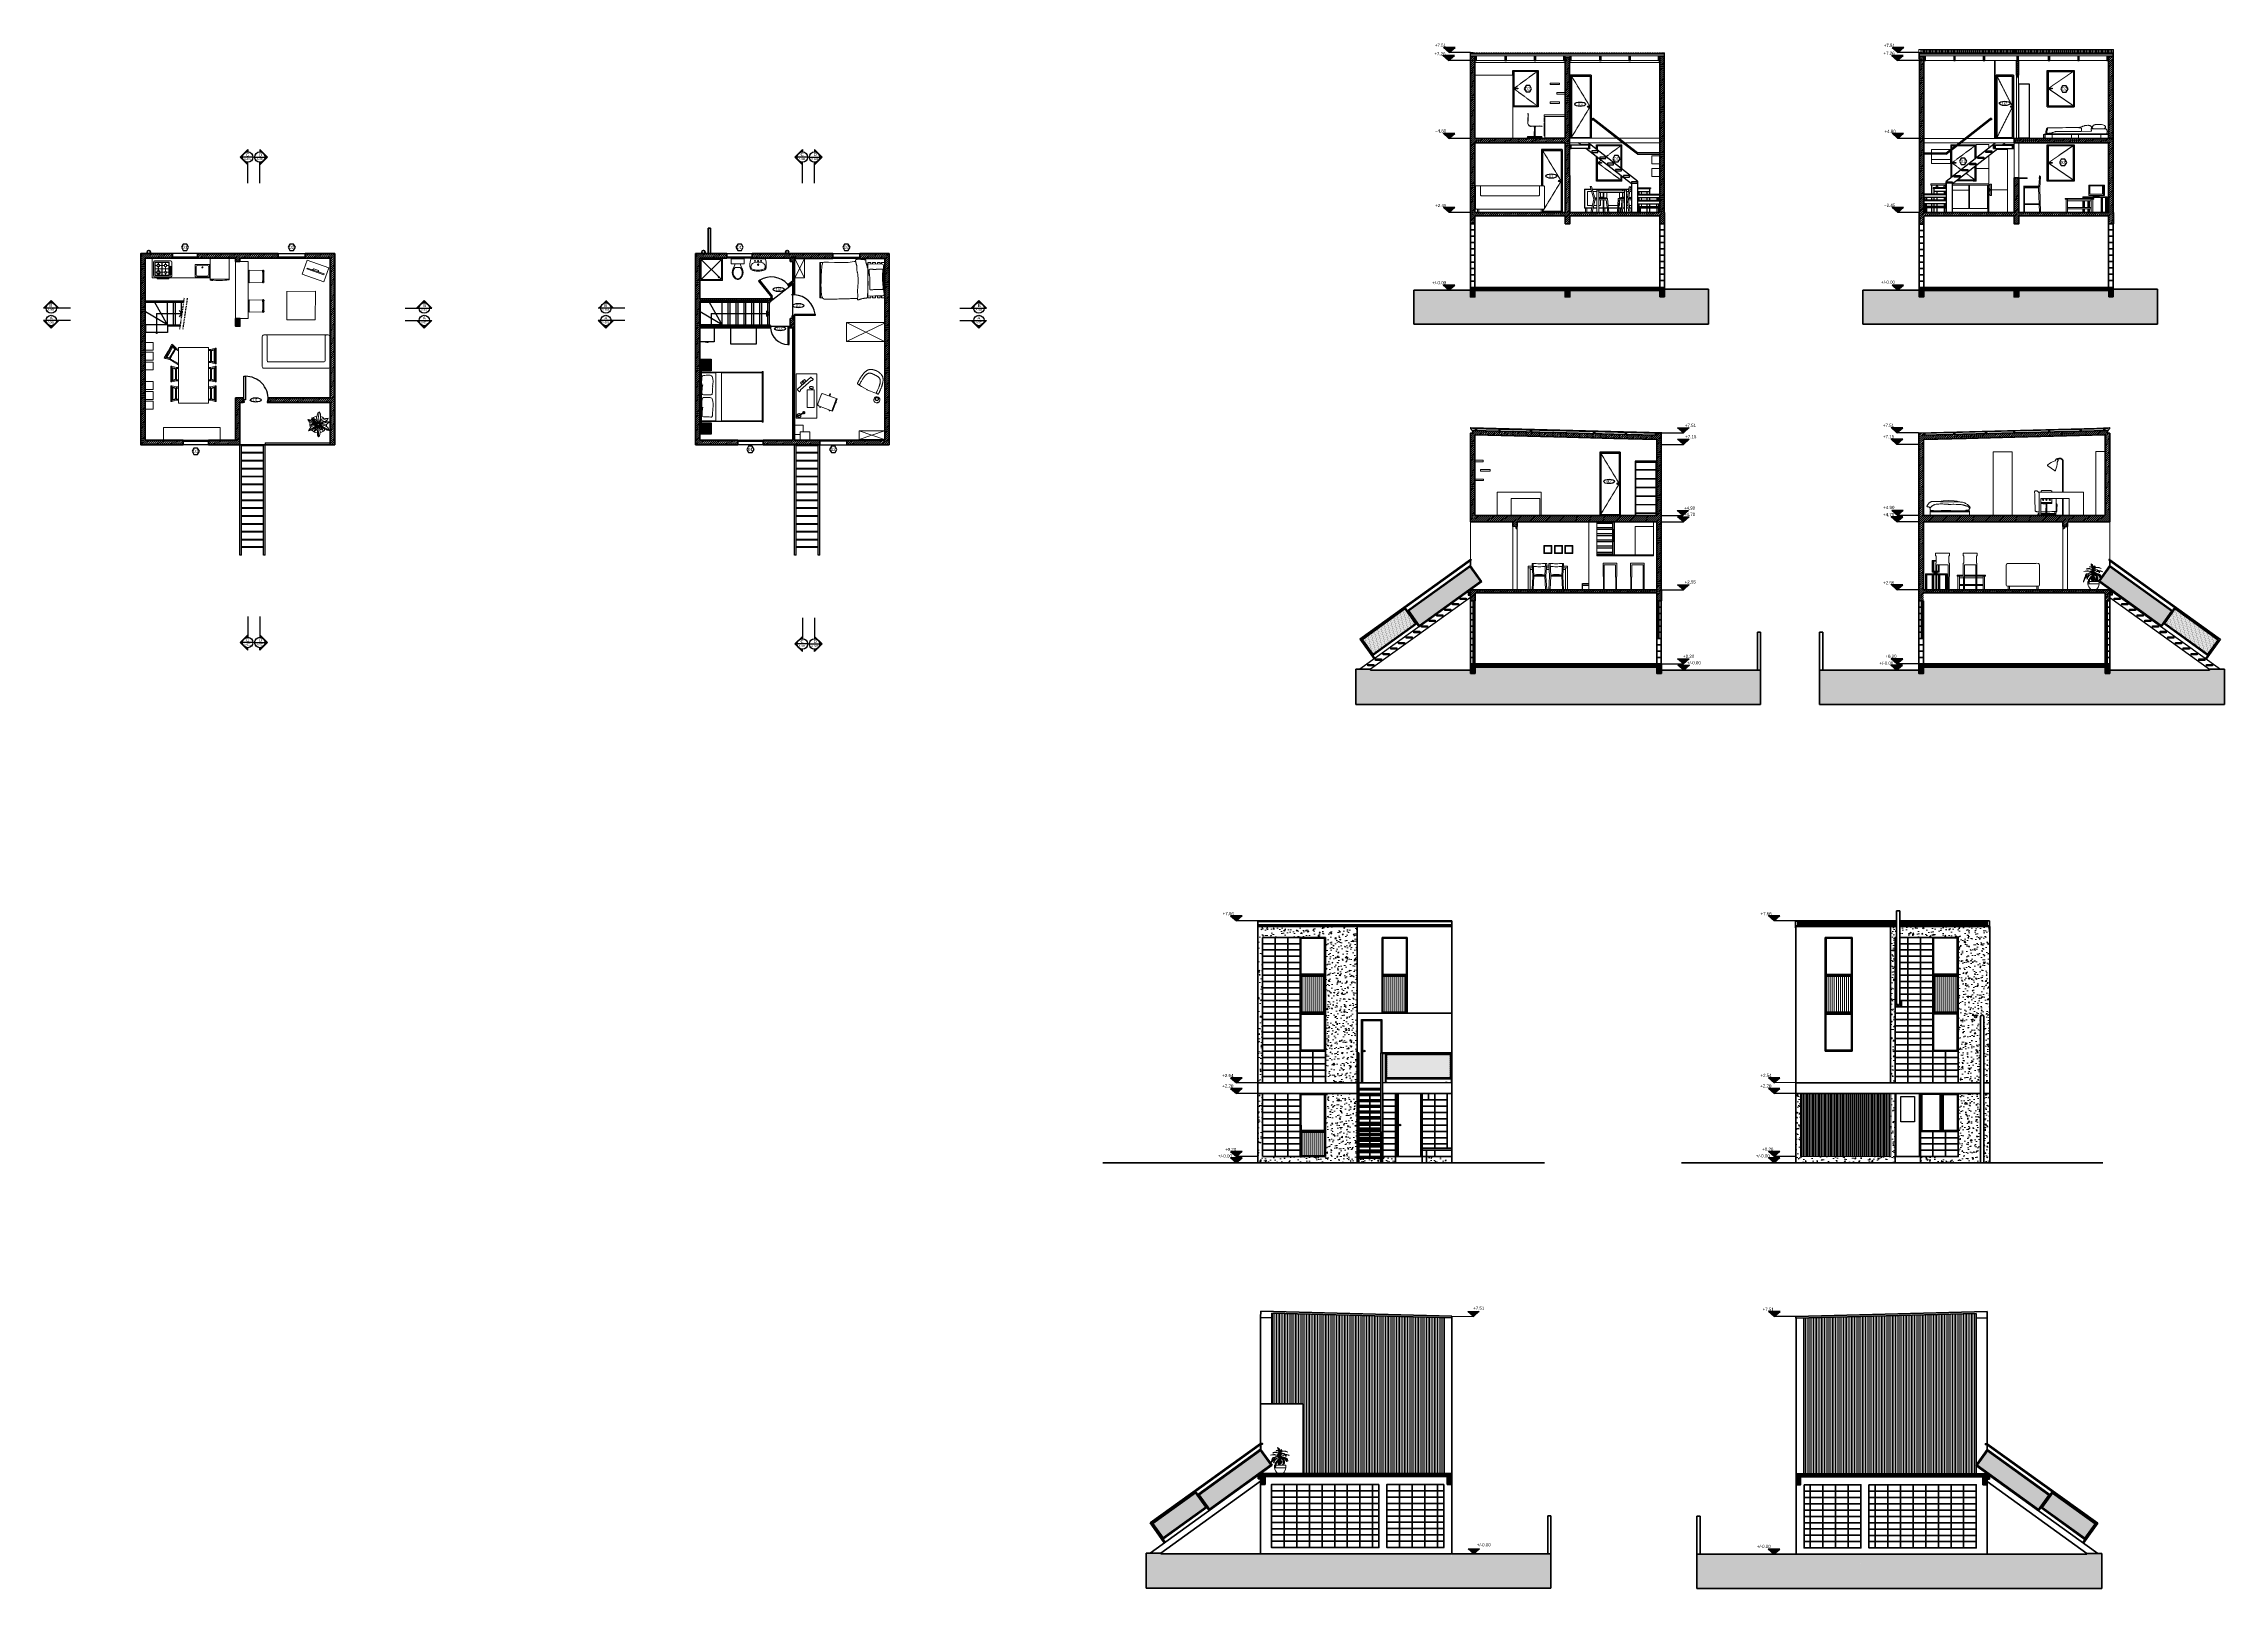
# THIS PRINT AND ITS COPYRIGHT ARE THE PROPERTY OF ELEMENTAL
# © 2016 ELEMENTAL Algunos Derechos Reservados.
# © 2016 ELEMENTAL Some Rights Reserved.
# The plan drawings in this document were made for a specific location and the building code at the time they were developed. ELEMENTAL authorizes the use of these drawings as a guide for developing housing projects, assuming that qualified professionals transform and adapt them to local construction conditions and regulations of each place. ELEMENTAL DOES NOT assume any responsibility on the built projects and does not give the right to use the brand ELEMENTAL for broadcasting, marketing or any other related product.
# Model space of a CAD drawing. Header units: metres. Extents: x -2569 to 4336, y -4195 to 694.
import ezdxf
from ezdxf.enums import TextEntityAlignment as Align

# ---------------------------------------------------------------- set-up
doc = ezdxf.new("R2010")
doc.units = ezdxf.units.M
doc.header["$LTSCALE"] = 5
doc.header["$MEASUREMENT"] = 0
for name, pattern in [('ACAD_ISO02W100', [15, 12, -3]), ('HIDDEN', [0.375, 0.25, -0.125]), ('TRATTOPUNTO', [1, 0.5, -0.25, 0, -0.25])]:
    doc.linetypes.add(name, pattern=pattern)
doc.layers.get('0').update_dxf_attribs({"color": 253})
for name, color, linetype, lineweight in [('A-ANNO-NOTE', 7, 'Continuous', 35), ('A-DOOR-FULL', 181, 'Continuous', 25), ('A-ELEV-MBE1', 7, 'Continuous', 35), ('A-ELEV-PATT', 255, 'Continuous', 18), ('A-FLOR-LEVL', 7, 'Continuous', 35), ('A-FLOR-PATT', 253, 'Continuous', 18), ('A-FURN', 253, 'Continuous', 18), ('A-FURN-', 253, 'Continuous', 0), ('A-GLAZ-FULL', 4, 'Continuous', 25), ('A-SECT-MCUT', 7, 'Continuous', 35), ('A-SECT-PATT', 8, 'Continuous', 18), ('A-WALL-FULL', 7, 'Continuous', 35), ('APERTURE FINESTRE', 130, 'Continuous', 18), ('MURI NON SEZIONATI', 170, 'Continuous', 18), ('TETTO', 36, 'Continuous', 18), ('TETTO ESTERNO', 56, 'Continuous', 25)]:
    doc.layers.add(name, color=color, linetype=linetype, lineweight=lineweight)
for name, color, linetype in [('ASHADE', 7, 'Continuous'), ('IKE120015-t1', 253, 'Continuous'), ('IKE120015-t3', 253, 'Continuous'), ('IKE120036-t1', 253, 'Continuous'), ('Layer1', 253, 'Continuous'), ('Linee da tratteggiare', 9, 'ACAD_ISO02W100'), ('quote', 82, 'Continuous'), ('SCALE', 214, 'Continuous'), ('SCALE ESTERNE', 244, 'Continuous')]:
    doc.layers.add(name, color=color, linetype=linetype)
doc.styles.add('ARIAL', font='arial.ttf')
doc.styles.get("Standard").update_dxf_attribs({"font": 'arial.ttf'})
pattern_1 = [(50, (4617.65, 7830.093), (36.43693, -3.18782), [3.81, -41.91]), (355, (4617.65, 7830.093), (-7.04857, 38.21133), [3.048, -33.528]), (100.451, (4620.687, 7829.828), (29.3885, 35.02334), [3.238, -35.618]), (46.1842, (4617.65, 7840.253), (54.2158, -8.40847), [5.715, -62.865]), (96.6356, (4622.17, 7839.553), (47.48085, 49.4851), [4.857, -53.427]), (351.184, (4617.65, 7840.253), (47.48092, 49.48502), [4.572, -50.292]), (21, (4622.73, 7837.713), (30.322976, -20.4531), [3.81, -41.91]), (326, (4622.73, 7837.713), (12.3604, 36.83759), [3.048, -33.528]), (71.4514, (4625.258, 7836.01), (42.6833, 16.38457), [3.238, -35.618]), (37.5, (4617.651, 7830.093), (0.61772, 16.911008), [0, -33.1216, 0, -34.036, 0, -33.655]), (7.5, (4617.651, 7830.093), (13.363933, 20.036115), [0, -19.4056, 0, -32.3596, 0, -12.827]), (327.5, (4606.323, 7830.093), (27.118119, -1.145749), [0, -12.7, 0, -39.624, 0, -52.578]), (317.5, (4601.243, 7830.093), (29.625836, 5.0853), [0, -16.51, 0, -26.3144, 0, -37.338])]
pattern_2 = [(50, (1451.9, -9174.13), (36.43693, -3.18782), [3.81, -41.91]), (355, (1451.9, -9174.13), (-7.04857, 38.21133), [3.048, -33.528]), (100.451, (1454.936, -9174.397), (29.3885, 35.02334), [3.238, -35.618]), (46.1842, (1451.9, -9163.97), (54.2158, -8.40847), [5.715, -62.865]), (96.6356, (1456.42, -9164.67), (47.48085, 49.4851), [4.857, -53.427]), (351.184, (1451.9, -9163.97), (47.4809, 49.48502), [4.572, -50.292]), (21, (1456.98, -9166.51), (30.32298, -20.4531), [3.81, -41.91]), (326, (1456.98, -9166.51), (12.3604, 36.8376), [3.048, -33.528]), (71.4514, (1459.506, -9168.215), (42.6833, 16.38457), [3.238, -35.618]), (37.5, (1451.9, -9174.131), (0.61772, 16.911008), [0, -33.1216, 0, -34.036, 0, -33.655]), (7.5, (1451.9, -9174.13), (13.363933, 20.036115), [0, -19.4056, 0, -32.3596, 0, -12.827]), (327.5, (1440.571, -9174.131), (27.11812, -1.14575), [0, -12.7, 0, -39.624, 0, -52.578]), (317.5, (1435.49, -9174.13), (29.62584, 5.0853), [0, -16.51, 0, -26.3144, 0, -37.338])]

# ---------------------------------------------------------------- blocks, each defined once
blk = doc.blocks.new('族几何图形组合_3698-Front')
at = {"layer": 'IKE120036-t1'}
for p, q in [((400, 2020), (-400, 2020)), ((-400, 2020), (-400, 0)), ((-371, 1980), (371, 1980)), ((-371, 0), (-371, 1980)), ((371, 1980), (371, 0)), ((400, 0), (400, 2020)), ((-400, 0), (-371, 0)), ((371, 0), (400, 0))]:
    blk.add_line(p, q, dxfattribs=at)
blk = doc.blocks.new('族几何图形组合_3698-Left')
at = {"layer": 'IKE120036-t1'}
for p, q in [((-140, 2020), (250, 2020)), ((-140, 0), (-140, 2020)), ((250, 2020), (250, 0)), ((250, 0), (-140, 0))]:
    blk.add_line(p, q, dxfattribs=at)
blk = doc.blocks.new('A$C52F513AA')
for p, q in [((-238, -74), (-238, 74)), ((-233, 79), (-64, 79)), ((104, 79), (-64, 79)), ((109, -74), (109, 74))]:
    blk.add_line(p, q)
for points in [[(-64, -82), (-257, -82, -0.414214), (-267, -72), (-267, 108, -0.414214), (-257, 118), (-64, 118)], [(-64, -82), (128, -82, 0.414214), (138, -72), (138, 108, 0.414214), (128, 118), (-64, 118)]]:
    blk.add_lwpolyline(points, format="xyb")
for centre, radius, start, end in [((-233, 74), 5, 90, 180), ((104, 74), 5, 0, 90), ((-245, -75), 7.05, 266.9689, 9.14), ((116, -75), 7.05, 170.86, 273.0311)]:
    blk.add_arc(centre, radius, start, end)
blk = doc.blocks.new('A$C08E13F05')
at = {"layer": 'A-FURN', "color": 253}
for p, q in [((-49.8, 50.6), (-49.8, 41.5)), ((71.2, 41.5), (71.2, 48.2))]:
    blk.add_line(p, q, dxfattribs=at)
for points in [[(-44.9, 249), (-49.8, 249), (-49.8, 258.7), (71.2, 258.7), (71.2, 249), (63.9, 249)], [(-44.7, 234.5), (-49.8, 234.5), (-49.8, 244.2), (-44.8, 244.2)], [(-44.4, 218.3), (-49.8, 218.3), (-49.8, 228), (-44.6, 228)], [(-44.2, 197.3), (-44.8, 245), (-45, 250.1), (-42.8, 254.5), (-38.1, 255.4), (-6.3, 255.5), (41.3, 255.5), (56.7, 257.1), (62.3, 256.3), (63.9, 253.9), (63.9, 249), (63.9, 225.6), (64.7, 202.2)], [(-27.1, 252.8), (-18.6, 252.5), (-11, 252.3), (-4.7, 252.2), (0.5, 252.1), (4.7, 252.1), (8.1, 252.1), (11, 252.2), (13.5, 252.3), (15.7, 252.4), (17.8, 252.5), (19.8, 252.7), (21.5, 252.9), (23.2, 253), (24.8, 253.2), (26.4, 253.3), (27.8, 253.4), (29.3, 253.5), (30.7, 253.6), (32.1, 253.6), (33.4, 253.6), (34.7, 253.6), (35.9, 253.6), (37, 253.6), (38, 253.6), (38.9, 253.6), (39.7, 253.6), (40.4, 253.5), (40.9, 253.3), (41.4, 253), (41.8, 252.6), (42.2, 252.1), (42.4, 251.3), (42.6, 250.3), (42.7, 249.2), (42.7, 247.9), (42.7, 246.5), (42.7, 245), (42.6, 243.4), (42.6, 241.8), (42.5, 240.2), (42.5, 238.6), (42.5, 237), (42.4, 235.5), (42.4, 234), (42.4, 232.4), (42.5, 230.8), (42.5, 229.2), (42.6, 227.6), (42.6, 225.9), (42.7, 224.2), (42.8, 222.5), (42.9, 220.8), (43.1, 219.2), (43.2, 217.6), (43.3, 216.2), (43.4, 214.9), (43.5, 213.7), (43.5, 212.7), (43.6, 211.8), (43.5, 211.1), (43.3, 210.5), (43.1, 210), (42.7, 209.5), (42.1, 209.2), (41.4, 209), (40.5, 208.8), (39.5, 208.6), (38.3, 208.6), (37, 208.5), (35.6, 208.5), (34.1, 208.5), (32.5, 208.5), (30.8, 208.5), (29, 208.5), (27.2, 208.5), (25.3, 208.6), (23.4, 208.6), (21.6, 208.6), (19.7, 208.6), (17.8, 208.7), (16, 208.7), (14.3, 208.7), (12.5, 208.8), (10.8, 208.8), (9.2, 208.9), (7.6, 208.9), (6.1, 208.8), (4.5, 208.8), (3.1, 208.7), (1.6, 208.6), (0.2, 208.4), (-1.1, 208.3), (-2.5, 208.1), (-3.8, 207.9), (-5.2, 207.7), (-6.6, 207.5), (-7.9, 207.3), (-9.3, 207.1), (-10.6, 206.9), (-12, 206.8), (-13.3, 206.6), (-14.5, 206.5), (-15.7, 206.4), (-16.9, 206.3), (-18, 206.3), (-19, 206.3), (-19.9, 206.3), (-20.8, 206.4), (-21.6, 206.5), (-22.3, 206.6), (-23, 206.7), (-23.6, 206.8), (-24.1, 207), (-24.6, 207.1), (-25.1, 207.4), (-25.5, 207.6), (-25.8, 207.9), (-26.1, 208.3), (-26.3, 208.8), (-26.5, 209.4), (-26.6, 210), (-26.7, 210.8), (-26.8, 211.6), (-26.8, 212.5), (-26.8, 213.4), (-26.7, 214.4), (-26.7, 215.4), (-26.6, 216.3), (-26.5, 217.2), (-26.4, 218.1), (-26.3, 219), (-26.1, 219.9), (-26, 220.7), (-25.9, 221.5), (-25.8, 222.4), (-25.8, 223.2), (-25.8, 224), (-25.8, 224.8), (-25.8, 225.5), (-25.8, 226.3), (-25.9, 227), (-25.9, 227.7), (-26, 228.3), (-26.1, 228.9), (-26.1, 229.4), (-26.1, 229.9), (-26.2, 230.4), (-26.2, 230.8), (-26.2, 231.3), (-26.2, 231.7), (-26.3, 232.2), (-26.3, 232.8), (-26.3, 233.3), (-26.4, 234), (-26.4, 234.7), (-26.5, 235.4), (-26.5, 236.2), (-26.6, 237.1), (-26.6, 238), (-26.6, 239.1), (-26.5, 240.2), (-26.5, 241.4), (-26.5, 242.7), (-26.5, 244.3), (-26.5, 246), (-26.6, 248), (-26.8, 250.2), (-27.1, 252.8)], [(63.9, 244.2), (71.2, 244.2), (71.2, 234.5), (63.9, 234.5)], [(63.9, 228), (71.2, 228), (71.2, 218.3), (64.2, 218.3)], [(-49.8, 50.6), (-49.3, 49.3), (-47.2, 48.3), (-44.4, 47.4), (-41.2, 46.6), (-37.5, 46), (-33.6, 45.5), (-29.6, 45), (-25.6, 44.6), (-21.8, 44.3), (-18.1, 44.1), (-14.5, 43.9), (-11, 43.7), (-7.7, 43.6), (-4.4, 43.5), (-1.2, 43.4), (1.9, 43.3), (5, 43.2), (8.1, 43.1), (11.1, 42.9), (14.2, 42.9), (17.3, 42.8), (20.5, 42.7), (23.8, 42.6), (27.2, 42.6), (30.8, 42.6), (34.4, 42.7), (38.1, 42.7), (41.8, 42.8), (45.5, 43), (49, 43.2), (52.4, 43.5), (55.7, 43.8), (58.6, 44.2), (61.4, 44.7), (63.9, 45.2), (66.1, 45.8), (68.1, 46.5), (69.8, 47.3), (71.3, 48.2), (72.5, 49.2), (73.5, 50.4), (74.3, 51.7), (74.8, 53.2), (75.2, 54.9), (75.5, 57), (75.6, 59.4), (75.7, 62.2), (75.6, 65.6), (75.6, 69.3), (75.5, 73.6), (75.4, 78.1), (75.3, 82.9), (75.1, 87.9), (75, 92.9), (74.8, 98), (74.7, 102.9), (74.5, 107.7), (74.4, 112.3), (74.2, 116.8), (74.1, 121.1), (74, 125.2), (73.9, 129.1), (73.8, 132.9), (73.8, 136.5), (73.7, 139.9), (73.6, 143.2), (73.6, 146.3), (73.6, 149.1), (73.5, 151.8), (73.5, 154.3), (73.4, 156.5), (73.3, 158.4), (73.2, 160.1), (73.1, 161.6), (72.9, 162.8), (72.8, 163.9), (72.7, 164.7), (72.7, 165.4), (72.6, 165.9), (72.7, 166.2), (72.7, 166.5), (72.9, 166.7), (73.1, 166.7), (73.3, 166.8), (73.6, 166.7), (73.9, 166.7), (74.3, 166.6), (74.7, 166.6), (75.1, 166.6), (75.5, 166.6), (75.9, 166.7), (76.3, 166.8), (76.7, 166.9), (77, 167.1), (77.3, 167.4), (77.6, 167.7), (77.7, 168), (77.8, 168.5), (77.8, 168.9), (77.8, 169.5), (77.7, 170.2), (77.5, 170.9), (77.3, 171.8), (76.9, 172.8), (76.6, 173.9), (76.1, 175.1), (75.7, 176.3), (75.2, 177.7), (74.7, 179.1), (74.3, 180.5), (73.9, 181.9), (73.5, 183.3), (73.2, 184.7), (72.9, 186.1), (72.7, 187.5), (72.5, 188.8), (72.3, 190), (72.2, 191.3), (72.1, 192.4), (72, 193.6), (71.9, 194.7), (71.8, 195.7), (71.6, 196.7), (71.5, 197.5), (71.3, 198.3), (71, 199.1), (70.6, 199.7), (70.2, 200.2), (69.7, 200.6), (69.2, 200.9), (68.5, 201.1), (67.9, 201.2), (67.2, 201.3), (66.5, 201.3), (65.8, 201.3), (65.1, 201.3), (64.5, 201.2), (63.9, 201.1), (63.3, 201.1), (62.7, 201), (62.2, 201), (61.6, 200.9), (61.1, 200.9), (60.5, 200.9), (59.9, 201), (59.3, 201), (58.7, 201.1), (58, 201.2), (57.3, 201.3), (56.5, 201.4), (55.7, 201.6), (54.9, 201.7), (53.9, 201.8), (53, 201.8), (52, 201.9), (50.9, 202), (49.8, 202), (48.6, 202.1), (47.4, 202.1), (46.2, 202.1), (44.9, 202.1), (43.6, 202.2), (42.3, 202.2), (41.1, 202.2), (39.9, 202.1), (38.7, 202.1), (37.6, 202.1), (36.6, 202), (35.7, 202), (35, 201.9), (34.3, 201.9), (33.6, 201.8), (33.1, 201.8), (32.5, 201.8), (32, 201.8), (31.5, 201.8), (31, 201.9), (30.4, 202), (29.9, 202.1), (29.3, 202.3), (28.8, 202.4), (28.2, 202.6), (27.7, 202.7), (27.2, 202.9), (26.6, 203), (26.1, 203), (25.6, 203.1), (25.1, 203.1), (24.6, 203.1), (24, 203.1), (23.3, 203.1), (22.6, 203.1), (21.9, 203.1), (21.1, 203), (20.2, 203), (19.4, 202.9), (18.6, 202.9), (17.7, 202.8), (17, 202.8), (16.3, 202.7), (15.6, 202.7), (15, 202.6), (14.5, 202.5), (13.9, 202.5), (13.4, 202.4), (12.8, 202.4), (12.1, 202.3), (11.3, 202.3), (10.5, 202.3), (9.5, 202.2), (8.4, 202.2), (7.2, 202.2), (5.9, 202.2), (4.5, 202.3), (3, 202.3), (1.5, 202.3), (-0.2, 202.4), (-2, 202.5), (-3.7, 202.5), (-5.5, 202.6), (-7.3, 202.7), (-9.1, 202.8), (-10.8, 202.8), (-12.5, 202.9), (-14, 202.9), (-15.5, 203), (-16.9, 203), (-18.2, 203), (-19.4, 203), (-20.5, 203), (-21.6, 202.9), (-22.6, 202.9), (-23.6, 202.8), (-24.5, 202.8), (-25.3, 202.7), (-26.1, 202.6), (-26.8, 202.4), (-27.5, 202.3), (-28.1, 202.1), (-28.7, 201.9), (-29.3, 201.7), (-29.8, 201.5), (-30.4, 201.2), (-31, 200.9), (-31.6, 200.7), (-32.3, 200.4), (-33.1, 200.1), (-34, 199.8), (-35.1, 199.5), (-36.2, 199.2), (-37.5, 198.9), (-38.8, 198.6), (-40.1, 198.3), (-41.4, 198), (-42.7, 197.7), (-43.8, 197.4), (-44.9, 197.1), (-45.9, 196.8), (-46.8, 196.6), (-47.6, 196.3), (-48.3, 196.1), (-49, 195.9), (-49.7, 195.7), (-50.3, 195.6), (-50.9, 195.5), (-51.5, 195.4), (-52.1, 195.4), (-52.7, 195.3), (-53.2, 195.3), (-53.7, 195.3), (-54.1, 195.4), (-54.5, 195.4), (-54.9, 195.4), (-55.2, 195.4), (-55.4, 195.4), (-55.6, 195.4), (-55.9, 195.4), (-56.1, 195.4), (-56.3, 195.3), (-56.5, 195.3), (-56.8, 195.2), (-57, 195.2), (-57.3, 195), (-57.6, 194.9), (-57.8, 194.8), (-58.1, 194.6), (-58.3, 194.4), (-58.4, 194.1), (-58.6, 193.8), (-58.7, 193.4), (-58.7, 193), (-58.8, 192.6), (-58.8, 192.1), (-58.8, 191.5), (-58.9, 190.9), (-58.9, 190.2), (-59, 189.4), (-59.1, 188.6), (-59.2, 187.7), (-59.3, 186.8), (-59.5, 185.8), (-59.6, 184.8), (-59.7, 183.8), (-59.9, 182.8), (-60, 181.8), (-60.1, 180.8), (-60.1, 179.7), (-60.2, 178.7), (-60.3, 177.7), (-60.3, 176.8), (-60.4, 175.9), (-60.4, 175.1), (-60.4, 174.3), (-60.4, 173.5), (-60.4, 172.8), (-60.4, 172.1), (-60.4, 171.5), (-60.3, 170.9), (-60.3, 170.2), (-60.3, 169.6), (-60.3, 169), (-60.3, 168.3), (-60.3, 167.7), (-60.2, 167.1), (-60.2, 166.4), (-60.2, 165.8), (-60.2, 165.3), (-60.1, 164.8), (-60.1, 164.3), (-60, 163.9), (-59.9, 163.5), (-59.8, 163.1), (-59.7, 162.8), (-59.5, 162.4), (-59.3, 162.1), (-59.1, 161.9), (-58.9, 161.6), (-58.6, 161.3), (-58.3, 161), (-58, 160.8), (-57.6, 160.6), (-57.2, 160.4), (-56.8, 160.3), (-56.3, 160.2), (-55.9, 160.2), (-55.4, 160.2), (-54.9, 160.2), (-54.4, 160.3), (-53.8, 160.4), (-53.3, 160.5), (-52.7, 160.7), (-52.1, 160.8), (-51.6, 160.9), (-51, 161.1), (-50.3, 161.2), (-49.7, 161.4), (-49, 161.5), (-48.3, 161.7), (-47.6, 161.9), (-46.8, 162.1), (-45.9, 162.3), (-45, 162.6), (-44.1, 162.8), (-43.1, 163), (-42.2, 163.3), (-41.2, 163.6), (-40.2, 163.8), (-39.2, 164), (-38.2, 164.2), (-37.2, 164.4), (-36.2, 164.5), (-35.2, 164.6), (-34.2, 164.7), (-33.3, 164.8), (-32.4, 164.9), (-31.5, 164.9), (-30.6, 165), (-29.7, 165), (-28.9, 165), (-28, 165), (-27.1, 165), (-26.3, 165), (-25.4, 165), (-24.5, 165), (-23.6, 165), (-22.6, 165), (-21.6, 165.1), (-20.4, 165.3), (-19.2, 165.5), (-17.9, 165.8), (-16.4, 166.2), (-14.8, 166.8)], [(-53.3, 160.5), (-52.2, 155.4), (-49.8, 135.2), (-49.8, 113.8), (-49.8, 88.7), (-50.4, 68.1), (-50.6, 52.8), (-49.8, 50.6)], [(64.4, 211.9), (71.2, 211.9), (71.2, 202.2), (-49.8, 202.2), (-49.8, 211.9), (-44.4, 211.9)], [(-14.8, 166.8), (-8.2, 167.6), (-2.5, 168.2), (2.4, 168.7), (6.6, 168.9), (10.2, 169), (13.3, 169.1), (16.2, 169), (18.8, 168.9), (21.4, 168.7), (23.9, 168.6), (26.3, 168.4), (28.6, 168.3), (30.9, 168.1), (33, 167.9), (35.1, 167.8), (37.1, 167.6), (39, 167.5), (40.9, 167.3), (42.7, 167.2), (44.5, 167.1), (46.4, 167.1), (48.3, 167.1), (50.3, 167.1), (52.5, 167.2), (54.8, 167.3), (57.3, 167.4), (59.8, 167.5), (62.5, 167.6), (65.2, 167.5), (68, 167.4), (70.7, 167.2), (73.5, 166.7)]]:
    blk.add_lwpolyline(points, dxfattribs=at)
blk.add_lwpolyline([(-49.8, 41.5), (71.2, 41.5), (71.2, 38.3), (-49.8, 38.3)], close=True, dxfattribs=at)
blk = doc.blocks.new('IKEA-Grankulla_Futon_Single_Bed-top')
at = {"layer": 'A-FURN', "color": 253}
blk.add_blockref('A$C08E13F05', (1, -151.2), dxfattribs=at)
blk = doc.blocks.new('A$C596A3198')
at = {"layer": 'A-FURN', "color": 253}
for p, q in [((-23, 53), (-23, 38)), ((-22, 54), (-22, 54)), ((-22, 53), (-22, 52)), ((-22, 52), (-22, 39)), ((-22, 14), (-22, 12)), ((-21, 13), (-21, 14)), ((-20, 39), (-19, 52))]:
    blk.add_line(p, q, dxfattribs=at)
for points in [[(-22, 13), (-22, 13), (-22, 13), (-23, 13), (-23, 13), (-23, 13), (-23, 13), (-24, 13), (-24, 13), (-24, 13), (-24, 12), (-25, 12), (-25, 12), (-25, 12), (-25, 12), (-26, 11), (-26, 11), (-26, 11), (-26, 11), (-26, 10), (-26, 10), (-27, 10), (-27, 10), (-27, 9), (-27, 9), (-27, 9), (-27, 9), (-27, 8), (-27, 8), (-27, 8), (-27, 7), (-27, 7), (-27, 7), (-27, 6), (-27, 6), (-27, 6), (-27, 6), (-27, 5), (-27, 5), (-27, 5), (-27, 4), (-26, 4), (-26, 4), (-26, 4), (-26, 4), (-26, 3), (-25, 3), (-25, 3), (-25, 3), (-25, 2), (-24, 2), (-24, 2), (-24, 2), (-23, 2), (-23, 2), (-22, 1), (-21, 1), (-21, 1), (-20, 1)], [(-23, 39), (-23, 39)], [(-23, 39), (-23, 38), (-21, 38)], [(-22, 54), (-19, 54), (-19, 53)], [(-19, 53), (-19, 52), (-22, 52)], [(-22, 15), (-21, 53), (-20, 53), (-21, 15)], [(-21, 39), (-22, 39)], [(-22, 12), (-22, 13), (-22, 13), (-21, 13), (-21, 13), (-21, 13), (-21, 12)], [(-21, 53), (-20, 53), (-20, 53), (-20, 54), (-21, 54), (-21, 53), (-21, 53)], [(-21, 53), (-20, 53)], [(-21, 38), (-19, 38), (-19, 39), (-19, 39)], [(-20, 39), (-21, 39)], [(-20, 1), (-19, 2), (-18, 2), (-18, 2), (-17, 3), (-17, 3), (-17, 3), (-16, 4), (-16, 4), (-16, 4), (-16, 4), (-16, 5), (-16, 5), (-15, 5), (-15, 6), (-15, 6), (-15, 6), (-15, 6), (-15, 7), (-15, 7), (-15, 7), (-15, 8), (-15, 8), (-15, 8), (-15, 9), (-15, 9), (-15, 9), (-15, 10), (-16, 10), (-16, 10), (-16, 10), (-16, 11), (-16, 11), (-16, 11), (-16, 11), (-17, 11), (-17, 12), (-17, 12), (-17, 12), (-17, 12), (-18, 12), (-18, 13), (-18, 13), (-18, 13), (-19, 13), (-19, 13), (-19, 13), (-20, 13), (-20, 13), (-20, 13), (-21, 13), (-21, 13), (-21, 13)], [(-19, 53), (-19, 39)]]:
    blk.add_lwpolyline(points, dxfattribs=at)
blk.add_lwpolyline([(-23, 15), (-19, 15), (-19, 14), (-23, 14)], close=True, dxfattribs=at)
for centre, radius in [((-21, 9), 2.61), ((-22, 53), 0.414), ((-21, 12), 0.537), ((-19, 53), 0.348)]:
    blk.add_circle(centre, radius, dxfattribs=at)
for start, end in [(99.1768, 267.0784), (90.7707, 95.0025), (82.1934, 87.6387), (270.5687, 78.3557)]:
    blk.add_arc((-21, 39), 11, start, end, dxfattribs=at)
blk = doc.blocks.new('A$C7EA53CC2')
at = {"layer": 'A-FURN'}
for p, q in [((-83, 64), (-114, 64)), ((-114, 54), (-83, 54))]:
    blk.add_line(p, q, dxfattribs=at)
blk.add_lwpolyline([(-84, -38), (-83, 176), (102, 175), (101, -39, -0.231255), (94, -53, -0.140847), (80, -59), (-60, -58, -0.165877), (-76, -53, -0.224933), (-84, -38, -0.224933)], format="xyb", dxfattribs=at)
for points in [[(102, 163), (-83, 165)], [(86, 173), (-66, 174)], [(-66, 170), (86, 169)], [(-34, 178), (-34, 178), (-33, 175)], [(-23, 175), (-25, 181)], [(102, 133), (108, 137)], [(114, 129), (102, 120)], [(101, -2), (114, -11)], [(107, -20), (107, -20), (101, -16)]]:
    blk.add_lwpolyline(points, dxfattribs=at)
for centre, radius, start, end in [((-106, 59), 9.44, 145.8855, 212.1145), ((-85, 217), 47.2, 272.9497, 294.0654), ((-89, 215), 50.5, 276.8303, 296.9938), ((-25, 166), 14.8, 91.1954, 128.6184), ((102, 204), 35.4, 242.1906, 270.4971), ((110, 214), 51.1, 241.1485, 261.225), ((104, 127), 10.5, 10.7335, 65.5905), ((104, -10), 10.4, 289.4092, 352.2561)]:
    blk.add_arc(centre, radius, start, end, dxfattribs=at)
blk = doc.blocks.new('A$C0A122CAD')
at = {"layer": 'A-FURN', "color": 253}
for points in [[(-87.8, 66.8), (-88.5, 66.8), (-89.1, 66.8), (-89.6, 66.8), (-90.1, 66.8), (-90.5, 66.7), (-90.9, 66.7), (-91.2, 66.7), (-91.6, 66.6), (-91.9, 66.6), (-92.2, 66.5), (-92.5, 66.5), (-92.8, 66.4), (-93.1, 66.4), (-93.5, 66.3), (-93.9, 66.2), (-94.3, 66.2), (-94.8, 66.1), (-95.3, 66), (-95.8, 65.9), (-96.4, 65.8), (-96.9, 65.6), (-97.5, 65.5), (-98, 65.4), (-98.5, 65.3), (-99, 65.2), (-99.4, 65.1), (-99.9, 65), (-100.3, 64.9), (-100.7, 64.8), (-101.2, 64.6), (-101.6, 64.4), (-102.1, 64.2), (-102.6, 64), (-103.2, 63.8), (-103.8, 63.5), (-104.4, 63.2), (-105.1, 62.8), (-105.7, 62.5), (-106.3, 62.1), (-107, 61.7), (-107.6, 61.3), (-108.2, 60.9), (-108.8, 60.5), (-109.4, 60), (-109.9, 59.5), (-110.5, 58.9), (-111.1, 58.3), (-111.6, 57.6), (-112.2, 56.8), (-112.7, 56), (-113.3, 55.1), (-113.8, 54.2), (-114.3, 53.2), (-114.8, 52.1), (-115.3, 51), (-115.8, 49.9), (-116.2, 48.7), (-116.6, 47.5), (-117, 46.2), (-117.3, 44.9), (-117.6, 43.6), (-117.9, 42.3), (-118.2, 41), (-118.5, 39.7), (-118.7, 38.5), (-119, 37.2), (-119.2, 35.9), (-119.4, 34.7), (-119.6, 33.4), (-119.7, 32.2), (-119.9, 30.9), (-120, 29.7), (-120.1, 28.4), (-120.2, 27.2), (-120.3, 25.9), (-120.4, 24.7), (-120.5, 23.5), (-120.6, 22.3), (-120.6, 21.2), (-120.6, 20.1), (-120.7, 19.1), (-120.7, 18.1), (-120.7, 17.3), (-120.7, 16.4), (-120.7, 15.7), (-120.7, 15), (-120.7, 14.4), (-120.7, 13.8), (-120.6, 13.3), (-120.6, 12.9), (-120.6, 12.5), (-120.5, 12.2), (-120.5, 11.9), (-120.4, 11.7), (-120.3, 11.5), (-120.2, 11.3), (-120.1, 11.2), (-120, 11), (-119.8, 11), (-119.6, 10.9), (-119.5, 10.8), (-119.2, 10.8), (-119, 10.8), (-118.8, 10.7), (-118.5, 10.7), (-118.2, 10.7), (-117.8, 10.7), (-117.5, 10.8), (-117.1, 10.8), (-116.8, 10.8), (-116.4, 10.9), (-116.1, 10.9), (-115.8, 10.9), (-115.5, 11), (-115.2, 11.1), (-114.9, 11.2), (-114.6, 11.3), (-114.4, 11.5), (-114.2, 11.7), (-114, 12)], [(-88.2, 66.8), (-87.5, 66.8), (-86.9, 66.8), (-86.4, 66.8), (-85.9, 66.8), (-85.5, 66.7), (-85.1, 66.7), (-84.7, 66.7), (-84.4, 66.6), (-84.1, 66.6), (-83.8, 66.5), (-83.5, 66.5), (-83.2, 66.4), (-82.8, 66.4), (-82.5, 66.3), (-82.1, 66.2), (-81.7, 66.2), (-81.2, 66.1), (-80.7, 66), (-80.1, 65.9), (-79.6, 65.8), (-79, 65.6), (-78.5, 65.5), (-77.9, 65.4), (-77.4, 65.3), (-77, 65.2), (-76.5, 65.1), (-76.1, 65), (-75.7, 64.9), (-75.2, 64.8), (-74.8, 64.6), (-74.4, 64.4), (-73.9, 64.2), (-73.3, 64), (-72.8, 63.8), (-72.2, 63.5), (-71.5, 63.2), (-70.9, 62.8), (-70.3, 62.5), (-69.6, 62.1), (-69, 61.7), (-68.4, 61.3), (-67.8, 60.9), (-67.2, 60.5), (-66.6, 60), (-66, 59.5), (-65.5, 58.9), (-64.9, 58.3), (-64.3, 57.6), (-63.8, 56.8), (-63.2, 56), (-62.7, 55.1), (-62.2, 54.2), (-61.6, 53.2), (-61.1, 52.1), (-60.7, 51), (-60.2, 49.9), (-59.8, 48.7), (-59.4, 47.5), (-59, 46.2), (-58.7, 44.9), (-58.3, 43.6), (-58, 42.3), (-57.7, 41), (-57.5, 39.7), (-57.2, 38.5), (-57, 37.2), (-56.8, 35.9), (-56.6, 34.7), (-56.4, 33.4), (-56.2, 32.2), (-56.1, 30.9), (-56, 29.7), (-55.8, 28.4), (-55.7, 27.2), (-55.6, 25.9), (-55.5, 24.7), (-55.5, 23.5), (-55.4, 22.3), (-55.4, 21.2), (-55.3, 20.1), (-55.3, 19.1), (-55.3, 18.1), (-55.3, 17.3), (-55.3, 16.4), (-55.3, 15.7), (-55.3, 15), (-55.3, 14.4), (-55.3, 13.8), (-55.3, 13.3), (-55.4, 12.9), (-55.4, 12.5), (-55.5, 12.2), (-55.5, 11.9), (-55.6, 11.7), (-55.7, 11.5), (-55.8, 11.3), (-55.9, 11.2), (-56, 11), (-56.2, 11), (-56.3, 10.9), (-56.5, 10.8), (-56.7, 10.8), (-57, 10.8), (-57.2, 10.7), (-57.5, 10.7), (-57.8, 10.7), (-58.1, 10.7), (-58.5, 10.8), (-58.8, 10.8), (-59.2, 10.8), (-59.5, 10.9), (-59.9, 10.9), (-60.2, 10.9), (-60.5, 11), (-60.8, 11.1), (-61.1, 11.2), (-61.3, 11.3), (-61.6, 11.5), (-61.8, 11.7), (-62, 12)], [(-118.3, 10.7), (-106.8, 9.7), (-97.2, 8.5), (-89.6, 8.1), (-88, 8.1)], [(-114, 12), (-114, 14.8), (-113.9, 17.5), (-113.8, 20), (-113.7, 22.4), (-113.5, 24.6), (-113.3, 26.6), (-113.2, 28.5), (-113, 30.2), (-112.8, 31.8), (-112.7, 33.2), (-112.5, 34.5), (-112.3, 35.7), (-112.2, 36.9), (-112, 37.9), (-111.7, 39), (-111.5, 39.9), (-111.2, 40.9), (-110.9, 41.8), (-110.5, 42.7), (-110.2, 43.6), (-109.8, 44.4), (-109.4, 45.2), (-109, 46), (-108.6, 46.7), (-108.2, 47.4), (-107.8, 48), (-107.4, 48.7), (-107, 49.2), (-106.5, 49.8), (-106.1, 50.2), (-105.7, 50.7), (-105.2, 51.1), (-104.7, 51.5), (-104.2, 51.9), (-103.7, 52.2), (-103.2, 52.5), (-102.6, 52.8), (-102.1, 53), (-101.5, 53.3), (-100.9, 53.5), (-100.2, 53.6), (-99.6, 53.8), (-98.9, 53.9), (-98.3, 54.1), (-97.6, 54.1), (-97, 54.2), (-96.3, 54.3), (-95.7, 54.3), (-95.1, 54.4), (-94.5, 54.4), (-93.9, 54.4), (-93.3, 54.5), (-92.8, 54.5), (-92.2, 54.5), (-91.7, 54.5), (-91.1, 54.5), (-90.5, 54.5), (-90, 54.5), (-89.4, 54.5), (-88.9, 54.5), (-88.5, 54.5), (-88.2, 54.5), (-87.9, 54.5), (-87.8, 54.5)], [(-62, 12), (-62, 14.8), (-62.1, 17.5), (-62.2, 20), (-62.3, 22.4), (-62.5, 24.6), (-62.6, 26.6), (-62.8, 28.5), (-63, 30.2), (-63.1, 31.8), (-63.3, 33.2), (-63.5, 34.5), (-63.6, 35.7), (-63.8, 36.9), (-64, 37.9), (-64.2, 39), (-64.5, 39.9), (-64.8, 40.9), (-65.1, 41.8), (-65.4, 42.7), (-65.8, 43.6), (-66.2, 44.4), (-66.6, 45.2), (-67, 46), (-67.4, 46.7), (-67.8, 47.4), (-68.2, 48), (-68.6, 48.7), (-69, 49.2), (-69.4, 49.8), (-69.9, 50.2), (-70.3, 50.7), (-70.8, 51.1), (-71.2, 51.5), (-71.7, 51.9), (-72.3, 52.2), (-72.8, 52.5), (-73.3, 52.8), (-73.9, 53), (-74.5, 53.3), (-75.1, 53.5), (-75.7, 53.6), (-76.4, 53.8), (-77, 53.9), (-77.7, 54.1), (-78.4, 54.1), (-79, 54.2), (-79.6, 54.3), (-80.3, 54.3), (-80.9, 54.4), (-81.5, 54.4), (-82.1, 54.4), (-82.6, 54.5), (-83.2, 54.5), (-83.8, 54.5), (-84.3, 54.5), (-84.9, 54.5), (-85.5, 54.5), (-86, 54.5), (-86.5, 54.5), (-87, 54.5), (-87.5, 54.5), (-87.8, 54.5), (-88, 54.5), (-88.2, 54.5)], [(-57.7, 10.7), (-69.1, 9.7), (-78.8, 8.5), (-86.4, 8.1), (-88, 8.1)]]:
    blk.add_lwpolyline(points, dxfattribs=at)
blk = doc.blocks.new('letto singolo')
at = {"layer": 'A-FURN'}
for p, q in [((2806.568, 475.139, -0.671), (2806.568, 475.121, -0.671)), ((2806.568, 475.139, -0.671), (2807.425, 475.139, -0.671)), ((2806.568, 475.121, -0.671), (2807.377, 475.12, -0.638)), ((2806.568, 475.121, -0.671), (2808.578, 475.119, -0.588)), ((2807.425, 475.121, -0.671), (2806.568, 475.121, -0.671)), ((2806.574, 475.12, -0.588), (2806.574, 475.121, -0.588)), ((2806.6, 475.204, -0.588), (2806.599, 475.196)), ((2806.599, 475.196), (2806.599, 475.195, 0.059)), ((2806.599, 475.195, 0.059), (2806.599, 475.193, 0.03)), ((2806.599, 475.193, 0.03), (2806.599, 475.19, -0.588)), ((2806.599, 475.19, -0.588), (2806.599, 475.188, -0.588)), ((2806.599, 475.188, -0.588), (2806.6, 475.185, -0.588)), ((2806.602, 475.22, -0.588), (2806.6, 475.204, -0.588)), ((2806.6, 475.185, -0.588), (2806.6, 475.183, -0.588)), ((2806.6, 475.183, -0.588), (2806.6, 475.18, -0.588)), ((2806.6, 475.18, -0.588), (2806.601, 475.177, -0.588)), ((2806.601, 475.177, -0.588), (2806.602, 475.174, -0.588)), ((2806.605, 475.242, -0.588), (2806.602, 475.22, -0.588)), ((2806.602, 475.174, -0.588), (2806.602, 475.172, -0.588)), ((2806.602, 475.172, -0.588), (2806.603, 475.169, -0.588)), ((2806.603, 475.169, -0.588), (2806.603, 475.166, -0.588)), ((2806.603, 475.166, -0.588), (2806.603, 475.161, -0.588)), ((2806.603, 475.161, -0.588), (2806.603, 475.157, -0.588)), ((2806.603, 475.157, -0.588), (2806.604, 475.154, -0.588)), ((2806.604, 475.154, -0.588), (2806.604, 475.153, -0.588)), ((2806.604, 475.153, -0.588), (2806.605, 475.151, -0.588)), ((2806.607, 475.25, -0.588), (2806.605, 475.242, -0.588)), ((2806.605, 475.151, -0.588), (2806.607, 475.149, -0.588)), ((2806.608, 475.256, -0.588), (2806.607, 475.254, -0.588)), ((2806.607, 475.254, -0.588), (2806.607, 475.25, -0.588)), ((2806.607, 475.149, -0.588), (2806.608, 475.148, -0.588)), ((2806.609, 475.261), (2806.608, 475.26, -0.588)), ((2806.608, 475.26, -0.588), (2806.608, 475.256, -0.588)), ((2806.608, 475.148, -0.588), (2806.61, 475.146, -0.588)), ((2806.611, 475.266, -0.588), (2806.609, 475.261)), ((2806.61, 475.146, -0.588), (2806.613, 475.145, -0.588)), ((2806.618, 475.28, -0.588), (2806.611, 475.266, -0.588)), ((2806.613, 475.145, -0.588), (2806.615, 475.143, -0.588)), ((2806.615, 475.143, -0.588), (2806.615, 475.143, -0.588)), ((2806.615, 475.143, -0.588), (2806.621, 475.139, -0.588)), ((2806.623, 475.294, -0.588), (2806.618, 475.28, -0.588)), ((2806.621, 475.139, -0.588), (2806.622, 475.139, -0.588)), ((2806.627, 475.307, -0.588), (2806.623, 475.294, -0.588)), ((2806.624, 475.214, -0.588), (2806.623, 475.21)), ((2806.623, 475.21), (2806.623, 475.207, 0.348)), ((2806.623, 475.207, 0.348), (2806.623, 475.203, 0.348)), ((2806.623, 475.203, 0.348), (2806.624, 475.2, 0.348)), ((2806.625, 475.221, -0.588), (2806.624, 475.216, -0.588)), ((2806.624, 475.216, -0.588), (2806.624, 475.214, -0.588)), ((2806.624, 475.2, 0.348), (2806.624, 475.195, 0.348)), ((2806.624, 475.195, 0.348), (2806.625, 475.191, 0.348)), ((2806.629, 475.233, -0.588), (2806.625, 475.221, -0.588)), ((2806.625, 475.191, 0.348), (2806.625, 475.186, -0.588)), ((2806.625, 475.186, -0.588), (2806.627, 475.182, -0.588)), ((2806.628, 475.31, -0.588), (2806.627, 475.307, -0.588)), ((2806.627, 475.182, -0.588), (2806.629, 475.175, -0.588)), ((2806.63, 475.313, -0.588), (2806.628, 475.31, -0.588)), ((2806.635, 475.247, -0.588), (2806.629, 475.233, -0.588)), ((2806.629, 475.175, -0.588), (2806.631, 475.169, -0.588)), ((2806.632, 475.316, -0.588), (2806.63, 475.313, -0.588)), ((2806.631, 475.169, -0.588), (2806.634, 475.164, -0.588)), ((2806.634, 475.318, -0.588), (2806.632, 475.316, -0.588)), ((2806.638, 475.32, -0.588), (2806.634, 475.318, -0.588)), ((2806.634, 475.164, -0.588), (2806.636, 475.161, -0.588)), ((2806.641, 475.259, -0.588), (2806.635, 475.247, -0.588)), ((2806.636, 475.161, -0.588), (2806.638, 475.158, -0.588)), ((2806.645, 475.322, -0.588), (2806.638, 475.32, -0.588)), ((2806.638, 475.32, -0.588), (2806.644, 475.309, -0.588)), ((2806.638, 475.32, -0.588), (2806.638, 475.32, -0.588)), ((2806.638, 475.158, -0.588), (2806.64, 475.156, -0.588)), ((2806.64, 475.156, -0.588), (2806.642, 475.154, -0.588)), ((2806.644, 475.267, -0.588), (2806.641, 475.259, -0.588)), ((2806.642, 475.154, -0.588), (2806.643, 475.154, -0.588)), ((2806.643, 475.154, -0.588), (2806.646, 475.152, -0.588)), ((2806.644, 475.309, -0.588), (2806.647, 475.298, -0.588)), ((2806.647, 475.277, -0.588), (2806.644, 475.267, -0.588)), ((2806.656, 475.324, -0.588), (2806.645, 475.322, -0.588)), ((2806.646, 475.152, -0.588), (2806.648, 475.151, -0.588)), ((2806.647, 475.298, -0.588), (2806.648, 475.287, -0.588)), ((2806.648, 475.287, -0.588), (2806.647, 475.277, -0.588)), ((2806.648, 475.151, -0.588), (2806.651, 475.15, -0.588)), ((2806.651, 475.15, -0.588), (2806.654, 475.15, -0.588)), ((2806.654, 475.15, -0.588), (2806.66, 475.149, -0.588)), ((2806.659, 475.324, -0.588), (2806.656, 475.324, -0.588)), ((2806.667, 475.325, -0.588), (2806.659, 475.324, -0.588)), ((2806.66, 475.149, -0.588), (2806.666, 475.148, -0.588)), ((2806.666, 475.148, -0.588), (2806.669, 475.148, -0.588)), ((2806.672, 475.325, -0.588), (2806.667, 475.325, -0.588)), ((2806.669, 475.148, -0.588), (2806.675, 475.149, -0.588)), ((2806.686, 475.325, -0.588), (2806.672, 475.325, -0.588)), ((2806.675, 475.149, -0.588), (2806.68, 475.149, -0.588)), ((2806.68, 475.149, -0.588), (2806.688, 475.15, -0.588)), ((2806.727, 475.328, -0.588), (2806.686, 475.325, -0.588)), ((2806.688, 475.15, -0.588), (2806.697, 475.152, -0.588)), ((2806.697, 475.152, -0.588), (2806.706, 475.154, -0.588)), ((2806.706, 475.154, -0.588), (2806.714, 475.156, -0.588)), ((2806.714, 475.156, -0.588), (2806.72, 475.157, -0.588)), ((2806.72, 475.157, -0.588), (2806.737, 475.158, -0.588)), ((2806.848, 475.33, -0.588), (2806.727, 475.328, -0.588)), ((2806.737, 475.158, -0.588), (2806.76, 475.161)), ((2806.76, 475.161), (2806.772, 475.164, -0.588)), ((2806.772, 475.164, -0.588), (2806.787, 475.168, -0.588)), ((2806.787, 475.168, -0.588), (2806.797, 475.172, -0.588)), ((2807.633, 475.119, -0.547), (2806.796, 475.12, -0.588)), ((2806.797, 475.172, -0.588), (2806.81, 475.177, -0.588)), ((2806.81, 475.177, -0.588), (2806.827, 475.184, -0.588)), ((2806.827, 475.184, -0.588), (2806.853, 475.195, -0.588)), ((2807.128, 475.332), (2806.848, 475.33, -0.588)), ((2806.853, 475.195, -0.588), (2806.875, 475.201, -0.588)), ((2806.875, 475.201, -0.588), (2806.885, 475.204, -0.588)), ((2806.885, 475.204, -0.588), (2806.895, 475.205, -0.588)), ((2806.895, 475.205, -0.588), (2806.906, 475.206, -0.588)), ((2806.906, 475.206, -0.588), (2806.922, 475.208, -0.588)), ((2806.922, 475.208, -0.588), (2806.938, 475.208, -0.588)), ((2806.938, 475.208, -0.588), (2806.958, 475.208, -0.588)), ((2806.958, 475.208, -0.588), (2806.97, 475.209, -0.588)), ((2806.97, 475.209, -0.588), (2806.991, 475.209, -0.588)), ((2806.991, 475.209, -0.588), (2807.029, 475.209, -0.588)), ((2807.029, 475.209, -0.588), (2807.071, 475.209, -0.588)), ((2807.071, 475.209, -0.588), (2807.109, 475.209, -0.588)), ((2807.109, 475.209, -0.588), (2807.164, 475.209, -0.588)), ((2807.231, 475.333), (2807.128, 475.332)), ((2807.164, 475.209, -0.588), (2807.225, 475.208, -0.588)), ((2807.225, 475.208, -0.588), (2807.26, 475.208, -0.588)), ((2807.303, 475.333), (2807.231, 475.333)), ((2807.26, 475.208, -0.588), (2807.307, 475.208, -0.588)), ((2807.374, 475.334), (2807.303, 475.333)), ((2807.307, 475.208, -0.588), (2807.348, 475.208, -0.588)), ((2807.348, 475.208, -0.588), (2807.356, 475.208, -0.588)), ((2807.356, 475.208, -0.588), (2807.377, 475.209, -0.588)), ((2807.356, 475.208, -0.588), (2807.478, 475.209, -0.588)), ((2807.408, 475.335), (2807.374, 475.334)), ((2807.458, 475.335, -0.588), (2807.408, 475.335)), ((2807.412, 475.121, -0.671), (2807.412, 475.001)), ((2807.414, 475.139, -0.671), (2808.57, 475.139, -0.671)), ((2808.57, 475.121, -0.671), (2807.414, 475.121, -0.671)), ((2807.549, 475.336, -0.588), (2807.458, 475.335, -0.588)), ((2807.478, 475.209, -0.588), (2807.663, 475.211, -0.588)), ((2807.58, 475.336, -0.588), (2807.549, 475.336, -0.588)), ((2807.599, 475.335, -0.588), (2807.58, 475.336, -0.588)), ((2807.64, 475.334, -0.588), (2807.599, 475.335, -0.588)), ((2807.633, 475.056, -0.547), (2807.633, 475.119, -0.547)), ((2807.633, 475.002, -0.547), (2807.633, 475.056, -0.547)), ((2807.652, 475.336, -0.588), (2807.64, 475.334, -0.588)), ((2807.64, 475.334, -0.588), (2807.656, 475.332, -0.588)), ((2807.66, 475.338, -0.588), (2807.652, 475.336, -0.588)), ((2807.656, 475.332, -0.588), (2807.677, 475.33, -0.588)), ((2807.669, 475.34, -0.588), (2807.66, 475.338, -0.588)), ((2807.663, 475.211, -0.588), (2807.686, 475.212, -0.588)), ((2807.68, 475.343, -0.588), (2807.669, 475.34, -0.588)), ((2807.677, 475.33, -0.588), (2807.685, 475.328, -0.588)), ((2807.687, 475.344, -0.588), (2807.68, 475.343, -0.588)), ((2807.685, 475.328, -0.588), (2807.693, 475.326, -0.588)), ((2807.686, 475.212, -0.588), (2807.702, 475.214, -0.588)), ((2807.697, 475.347, -0.588), (2807.687, 475.344, -0.588)), ((2807.693, 475.326, -0.588), (2807.705, 475.322, -0.588)), ((2807.709, 475.35, -0.588), (2807.697, 475.347, -0.588)), ((2807.702, 475.214, -0.588), (2808.033, 475.218, -0.588)), ((2807.715, 475.216, -0.588), (2807.702, 475.214, -0.588)), ((2807.705, 475.322, -0.588), (2807.709, 475.319, -0.588)), ((2807.726, 475.357, -0.588), (2807.709, 475.35, -0.588)), ((2807.709, 475.319, -0.588), (2807.714, 475.317, -0.588)), ((2807.714, 475.317, -0.588), (2807.72, 475.312, -0.588)), ((2807.718, 475.217, -0.588), (2807.715, 475.216, -0.588)), ((2807.721, 475.22, -0.588), (2807.718, 475.217, -0.588)), ((2807.72, 475.312, -0.588), (2807.724, 475.307, -0.588)), ((2807.722, 475.222, -0.588), (2807.721, 475.22, -0.588)), ((2807.725, 475.228, -0.588), (2807.722, 475.222, -0.588)), ((2807.724, 475.307, -0.588), (2807.726, 475.301, -0.588)), ((2807.727, 475.235, -0.588), (2807.725, 475.228, -0.588)), ((2807.734, 475.36, -0.588), (2807.726, 475.357, -0.588)), ((2807.726, 475.301, -0.588), (2807.728, 475.296, -0.588)), ((2807.73, 475.247, -0.588), (2807.727, 475.235, -0.588)), ((2807.728, 475.296, -0.588), (2807.729, 475.29, -0.588)), ((2807.729, 475.29, -0.588), (2807.731, 475.28, -0.588)), ((2807.731, 475.256, -0.588), (2807.73, 475.247, -0.588)), ((2807.731, 475.28, -0.588), (2807.732, 475.273, -0.588)), ((2807.732, 475.265, -0.588), (2807.731, 475.256, -0.588)), ((2807.732, 475.273, -0.588), (2807.732, 475.265, -0.588)), ((2807.739, 475.362, -0.588), (2807.734, 475.36, -0.588)), ((2807.746, 475.365, -0.588), (2807.739, 475.362, -0.588)), ((2807.76, 475.371, -0.588), (2807.746, 475.365, -0.588)), ((2807.769, 475.375, -0.588), (2807.76, 475.371, -0.588)), ((2807.779, 475.379, -0.588), (2807.769, 475.375, -0.588)), ((2807.795, 475.385, -0.588), (2807.779, 475.379, -0.588)), ((2807.82, 475.393, -0.588), (2807.795, 475.385, -0.588)), ((2807.827, 475.395, -0.588), (2807.82, 475.393, -0.588)), ((2807.834, 475.397, -0.588), (2807.827, 475.395, -0.588)), ((2807.843, 475.399, -0.588), (2807.834, 475.397, -0.588)), ((2807.853, 475.401, -0.588), (2807.843, 475.399, -0.588)), ((2807.863, 475.402, -0.588), (2807.853, 475.401, -0.588)), ((2807.895, 475.404, -0.588), (2807.863, 475.402, -0.588)), ((2807.926, 475.407, -0.588), (2807.895, 475.404, -0.588)), ((2807.932, 475.407, -0.588), (2807.926, 475.407, -0.588)), ((2807.939, 475.407, -0.588), (2807.932, 475.407, -0.588)), ((2807.946, 475.407, -0.588), (2807.939, 475.407, -0.588)), ((2807.952, 475.406, -0.588), (2807.946, 475.407, -0.588)), ((2807.954, 475.406, -0.588), (2807.952, 475.406, -0.588)), ((2807.96, 475.406, -0.588), (2807.954, 475.406, -0.588)), ((2807.967, 475.404, -0.588), (2807.96, 475.406, -0.588)), ((2807.972, 475.404, -0.588), (2807.967, 475.404, -0.588)), ((2807.981, 475.401, -0.588), (2807.972, 475.404, -0.588)), ((2807.988, 475.399, -0.588), (2807.981, 475.401, -0.588)), ((2807.994, 475.397, -0.588), (2807.988, 475.399, -0.588)), ((2808.001, 475.394, -0.588), (2807.994, 475.397, -0.588)), ((2808.007, 475.391, -0.588), (2808.001, 475.394, -0.588)), ((2808.013, 475.388, -0.588), (2808.007, 475.391, -0.588)), ((2808.018, 475.385, -0.588), (2808.013, 475.388, -0.588)), ((2808.023, 475.381, -0.588), (2808.018, 475.385, -0.588)), ((2808.028, 475.377, -0.588), (2808.023, 475.381, -0.588)), ((2808.032, 475.372, -0.588), (2808.028, 475.377, -0.588)), ((2808.035, 475.369, -0.588), (2808.032, 475.372, -0.588)), ((2808.033, 475.297, -0.588), (2808.035, 475.3, -0.588)), ((2808.033, 475.293, -0.588), (2808.033, 475.297, -0.588)), ((2808.492, 475.294, -0.588), (2808.033, 475.294, -0.588)), ((2808.033, 475.29, -0.588), (2808.033, 475.293, -0.588)), ((2808.033, 475.287, -0.588), (2808.033, 475.29, -0.588)), ((2808.033, 475.282, -0.588), (2808.033, 475.287, -0.588)), ((2808.034, 475.274, -0.588), (2808.033, 475.282, -0.588)), ((2808.033, 475.218, -0.588), (2808.036, 475.221, -0.588)), ((2808.036, 475.265, -0.588), (2808.034, 475.274, -0.588)), ((2808.036, 475.367, -0.588), (2808.035, 475.369, -0.588)), ((2808.035, 475.3, -0.588), (2808.039, 475.304, -0.588)), ((2808.038, 475.364, -0.588), (2808.036, 475.367, -0.588)), ((2808.036, 475.264, -0.588), (2808.036, 475.265, -0.588)), ((2808.038, 475.256, -0.588), (2808.036, 475.264, -0.588)), ((2808.036, 475.221, -0.588), (2808.039, 475.224, -0.588)), ((2808.041, 475.359, -0.588), (2808.038, 475.364, -0.588)), ((2808.039, 475.247, -0.588), (2808.038, 475.256, -0.588)), ((2808.039, 475.304, -0.588), (2808.041, 475.307, -0.588)), ((2808.04, 475.242, -0.588), (2808.039, 475.247, -0.588)), ((2808.039, 475.224, -0.588), (2808.04, 475.228, -0.588)), ((2808.041, 475.237, -0.588), (2808.04, 475.242, -0.588)), ((2808.04, 475.228, -0.588), (2808.041, 475.232, -0.588)), ((2808.043, 475.355, -0.588), (2808.041, 475.359, -0.588)), ((2808.041, 475.308, -0.588), (2808.042, 475.31, -0.588)), ((2808.041, 475.307, -0.588), (2808.041, 475.308, -0.588)), ((2808.041, 475.232, -0.588), (2808.041, 475.237, -0.588)), ((2808.042, 475.31, -0.588), (2808.043, 475.311, -0.588)), ((2808.045, 475.351, -0.588), (2808.043, 475.355, -0.588)), ((2808.043, 475.312, -0.588), (2808.044, 475.313, -0.588)), ((2808.043, 475.311, -0.588), (2808.043, 475.312, -0.588)), ((2808.044, 475.314, -0.588), (2808.046, 475.317, -0.588)), ((2808.044, 475.313, -0.588), (2808.044, 475.314, -0.588)), ((2808.046, 475.347, -0.588), (2808.045, 475.351, -0.588)), ((2808.047, 475.342, -0.588), (2808.046, 475.347, -0.588)), ((2808.046, 475.317, -0.588), (2808.047, 475.32, -0.588)), ((2808.048, 475.339, -0.588), (2808.047, 475.342, -0.588)), ((2808.047, 475.324, -0.588), (2808.048, 475.326, -0.588)), ((2808.047, 475.32, -0.588), (2808.047, 475.324, -0.588)), ((2808.048, 475.335, -0.588), (2808.048, 475.339, -0.588)), ((2808.048, 475.332, -0.588), (2808.048, 475.335, -0.588)), ((2808.048, 475.328, -0.588), (2808.048, 475.332, -0.588)), ((2808.048, 475.326, -0.588), (2808.048, 475.328, -0.588)), ((2808.337, 475.002, -0.588), (2808.337, 475.119, -0.588)), ((2808.53, 475.267, -0.588), (2808.492, 475.294, -0.588)), ((2808.508, 475.139, -0.588), (2808.53, 475.153, -0.588)), ((2808.54, 475.211, -0.588), (2808.53, 475.267, -0.588)), ((2808.53, 475.153, -0.588), (2808.54, 475.211, -0.588)), ((2808.57, 475.139, -0.671), (2808.57, 475.121, -0.671)), ((2808.578, 475.119, -0.588), (2808.578, 475.002, -0.588)), ((2807.412, 475.001), (2807.633, 475.002, -0.547)), ((2808.337, 475.002, -0.588), (2808.578, 475.002, -0.588))]:
    blk.add_line(p, q, dxfattribs=at)
for points, elevation in [([(2806.528, 475.121), (2806.528, 475.013), (2806.568, 475.013), (2806.568, 475.121), (2806.528, 475.121)], -0.671), ([(2806.574, 475.121), (2806.574, 475.001), (2806.796, 475.002), (2806.796, 475.12), (2806.574, 475.12)], -0.588), ([(2808.098, 475.294), (2808.088, 475.304), (2808.08, 475.312), (2808.078, 475.316), (2808.071, 475.326), (2808.068, 475.333), (2808.067, 475.338), (2808.067, 475.345), (2808.068, 475.357), (2808.072, 475.369), (2808.081, 475.384), (2808.091, 475.394), (2808.099, 475.401), (2808.109, 475.408), (2808.125, 475.415), (2808.144, 475.423), (2808.163, 475.428), (2808.18, 475.429), (2808.204, 475.432), (2808.241, 475.433), (2808.282, 475.434), (2808.327, 475.433), (2808.364, 475.432), (2808.405, 475.427), (2808.436, 475.416), (2808.454, 475.405), (2808.468, 475.394), (2808.481, 475.383), (2808.483, 475.378), (2808.485, 475.364), (2808.486, 475.35), (2808.485, 475.342), (2808.482, 475.333), (2808.481, 475.331), (2808.478, 475.327), (2808.475, 475.321), (2808.469, 475.316), (2808.465, 475.312), (2808.46, 475.308), (2808.453, 475.304), (2808.448, 475.301), (2808.445, 475.3), (2808.437, 475.296), (2808.427, 475.294)], -0.588)]:
    blk.add_lwpolyline(points, dxfattribs=dict(at, elevation=elevation))
blk = doc.blocks.new('rotella')
for p, q in [((931.5, 585.2), (931.3, 584.5)), ((931.3, 584.5), (931.3, 582.5)), ((931.3, 582.5), (931.5, 581.8)), ((931.7, 585.3), (931.5, 585.2)), ((931.5, 581.8), (931.9, 581.5)), ((931.9, 581.5), (933.4, 581.5)), ((932.7, 581.5), (932.7, 583.7)), ((933.8, 581.8), (933.4, 581.5)), ((933.6, 585.3), (933.8, 585.2)), ((933.8, 585.2), (934, 584.5)), ((934, 582.5), (933.8, 581.8)), ((934, 584.5), (934, 582.5))]:
    blk.add_line(p, q)

msp = doc.modelspace()

# ---------------------------------------------------------------- hatches: boundary and pattern name
at = {"layer": 'A-DOOR-FULL'}
h = msp.add_hatch(dxfattribs=at)
h.set_pattern_fill('ANSI31', color=256, scale=35)
h.paths.add_polyline_path([(2097.1, -834), (2092.1, -834), (2092.1, -839), (2094.6, -839), (2094.6, -841.5), (2097.1, -841.5)])
h = msp.add_hatch(dxfattribs=at)
h.set_pattern_fill('ANSI31', color=256, scale=35)
h.set_pattern_definition([(45, (1727.9344, -0.135), (-3.093592, 3.093592), [])])
h.paths.add_polyline_path([(3825, -834.2), (3830, -834.2), (3830, -839.2), (3827.5, -839.2), (3827.5, -841.7), (3825, -841.7)])
at = {"layer": 'A-ELEV-PATT'}
h = msp.add_hatch(dxfattribs=at)
h.set_pattern_fill('ANSI31', color=256, scale=0.5, angle=225, style=0)
h.set_pattern_definition([(270, (22328.0339, -12525.8507), (1.5875, -4e-15), [])])
h.paths.add_polyline_path([(1861.3, 656.5), (1879.7, 640.7), (1898.1, 656.5)])
h = msp.add_hatch(dxfattribs=at)
h.set_pattern_fill('ANSI31', color=256, scale=0.5, angle=225, style=0)
h.set_pattern_definition([(270, (22330.2234, -12500.8747), (1.5875, -4e-15), [])])
h.paths.add_polyline_path([(1863.5, 681.5), (1881.9, 665.6), (1900.3, 681.5)])
h = msp.add_hatch(dxfattribs=at)
h.set_pattern_fill('ANSI31', color=256, scale=0.5, angle=225, style=0)
h.set_pattern_definition([(270, (23748.8844, -12525.8507), (1.5875, -4e-15), [])])
h.paths.add_polyline_path([(3282.1, 656.5), (3300.5, 640.7), (3318.9, 656.5)])
h = msp.add_hatch(dxfattribs=at)
h.set_pattern_fill('ANSI31', color=256, scale=0.5, angle=225, style=0)
h.set_pattern_definition([(270, (23751.0739, -12500.8747), (1.5875, -4e-15), [])])
h.paths.add_polyline_path([(3284.3, 681.5), (3302.7, 665.6), (3321.1, 681.5)])
h = msp.add_hatch(dxfattribs=at)
h.set_pattern_fill('ANSI31', color=256, scale=0.5, angle=225, style=0)
h.set_pattern_definition([(270, (23750.3129, -12772.1049), (1.5875, -4e-15), [])])
h.paths.add_polyline_path([(3283.6, 410.3), (3302, 394.4), (3320.4, 410.3)])
h = msp.add_hatch(dxfattribs=at)
h.set_pattern_fill('ANSI31', color=256, scale=0.5, angle=225, style=0)
h.set_pattern_definition([(270, (22329.6151, -13007.1827), (1.5875, -4e-15), [])])
h.paths.add_polyline_path([(1862.9, 175.2), (1881.3, 159.3), (1899.7, 175.2)])
h = msp.add_hatch(dxfattribs=at)
h.set_pattern_fill('ANSI31', color=256, scale=0.5, angle=225, style=0)
h.set_pattern_definition([(270, (22329.027, -13252.4449), (1.5875, -4e-15), [])])
h.paths.add_polyline_path([(1862.3, -70.1), (1880.7, -85.9), (1899.1, -70.1)])
h = msp.add_hatch(dxfattribs=at)
h.set_pattern_fill('ANSI31', color=256, scale=0.5, angle=225, style=0)
h.set_pattern_definition([(270, (23749.8775, -13252.4449), (1.5875, -4e-15), [])])
h.paths.add_polyline_path([(3283.1, -70.1), (3301.5, -85.9), (3319.9, -70.1)])
h = msp.add_hatch(dxfattribs=at)
h.set_pattern_fill('ANSI31', color=256, scale=0.5, angle=225, style=0)
h.set_pattern_definition([(270, (22934.815, -13703.6741), (1.5875, -4e-15), [])])
h.paths.add_polyline_path([(2641.6, -521.3), (2623.2, -537.2), (2604.8, -521.3)])
h = msp.add_hatch(dxfattribs=at)
h.set_pattern_fill('ANSI31', color=256, scale=0.5, angle=225, style=0)
h.set_pattern_definition([(270, (23747.5095, -13703.6741), (1.5875, -4e-15), [])])
h.paths.add_polyline_path([(3280.8, -521.3), (3299.2, -537.2), (3317.6, -521.3)])
h = msp.add_hatch(dxfattribs=at)
h.set_pattern_fill('ANSI31', color=256, scale=0.5, angle=225, style=0)
h.set_pattern_definition([(270, (22934.815, -13740.5054), (1.5875, -4e-15), [])])
h.paths.add_polyline_path([(2641.6, -558.1), (2623.2, -574), (2604.8, -558.1)])
h = msp.add_hatch(dxfattribs=at)
h.set_pattern_fill('ANSI31', color=256, scale=0.5, angle=225, style=0)
h.set_pattern_definition([(270, (23747.5095, -13740.5054), (1.5875, -4e-15), [])])
h.paths.add_polyline_path([(3280.8, -558.1), (3299.2, -574), (3317.6, -558.1)])
h = msp.add_hatch(dxfattribs=at)
h.set_pattern_fill('ANSI31', color=256, scale=0.5, angle=225, style=0)
h.set_pattern_definition([(270, (22936.5242, -13965.5795), (1.5875, -4e-15), [])])
h.paths.add_polyline_path([(2639.9, -783.2), (2621.5, -799.1), (2603.1, -783.2)])
h = msp.add_hatch(dxfattribs=at)
h.set_pattern_fill('ANSI31', color=256, scale=0.5, angle=225, style=0)
h.set_pattern_definition([(270, (22934.815, -13985.8764), (1.5875, -4e-15), [])])
h.paths.add_polyline_path([(2641.6, -803.5), (2623.2, -819.4), (2604.8, -803.5)])
h = msp.add_hatch(dxfattribs=at)
h.set_pattern_fill('ANSI31', color=256, scale=0.5, angle=225, style=0)
h.set_pattern_definition([(270, (23747.5095, -13985.8764), (1.5875, -4e-15), [])])
h.paths.add_polyline_path([(3280.8, -803.5), (3299.2, -819.4), (3317.6, -803.5)])
h = msp.add_hatch(dxfattribs=at)
h.set_pattern_fill('ANSI31', color=256, scale=0.5, angle=225, style=0)
h.set_pattern_definition([(270, (23749.2187, -13965.5795), (1.5875, -4e-15), [])])
h.paths.add_polyline_path([(3282.5, -783.2), (3300.9, -799.1), (3319.3, -783.2)])
h = msp.add_hatch(dxfattribs=at)
h.set_pattern_fill('ANSI31', color=256, scale=0.5, angle=225, style=0)
h.set_pattern_definition([(270, (22934.815, -14200.5811), (1.5875, -4e-15), [])])
h.paths.add_polyline_path([(2641.6, -1018.2), (2623.2, -1034.1), (2604.8, -1018.2)])
h = msp.add_hatch(dxfattribs=at)
h.set_pattern_fill('ANSI31', color=256, scale=0.5, angle=225, style=0)
h.set_pattern_definition([(270, (23747.5095, -14200.5811), (1.5875, -4e-15), [])])
h.paths.add_polyline_path([(3280.8, -1018.2), (3299.2, -1034.1), (3317.6, -1018.2)])
h = msp.add_hatch(dxfattribs=at)
h.set_pattern_fill('ANSI31', color=256, scale=0.5, angle=225, style=0)
h.set_pattern_definition([(270, (22934.815, -14435.4625), (1.5875, -4e-15), [])])
h.paths.add_polyline_path([(2641.6, -1253.1), (2623.2, -1269), (2604.8, -1253.1)])
h = msp.add_hatch(dxfattribs=at)
h.set_pattern_fill('ANSI31', color=256, scale=0.5, angle=225, style=0)
h.set_pattern_definition([(270, (22933.7198, -14455.5142), (1.5875, -4e-15), [])])
h.paths.add_polyline_path([(2642.7, -1273.2), (2624.3, -1289), (2605.9, -1273.2)])
h = msp.add_hatch(dxfattribs=at)
h.set_pattern_fill('ANSI31', color=256, scale=0.5, angle=225, style=0)
h.set_pattern_definition([(270, (23746.4143, -14455.5142), (1.5875, -4e-15), [])])
h.paths.add_polyline_path([(3279.7, -1273.2), (3298.1, -1289), (3316.5, -1273.2)])
h = msp.add_hatch(dxfattribs=at)
h.set_pattern_fill('ANSI31', color=256, scale=0.5, angle=225, style=0)
h.set_pattern_definition([(270, (23747.5095, -14435.4625), (1.5875, -4e-15), [])])
h.paths.add_polyline_path([(3280.8, -1253.1), (3299.2, -1269), (3317.6, -1253.1)])
h = msp.add_hatch(dxfattribs=at)
h.set_pattern_fill('ANSI31', color=256, scale=0.5, angle=225, style=0)
h.set_pattern_definition([(270, (21656.1483, -15248.9204), (1.5875, -4e-15), [])])
h.paths.add_polyline_path([(1189.4, -2066.6), (1207.8, -2082.4), (1226.2, -2066.6)])
h = msp.add_hatch(dxfattribs=at)
h.set_pattern_fill('ANSI31', color=256, scale=0.5, angle=225, style=0)
h.set_pattern_definition([(270, (23358.7032, -15248.9204), (1.5875, -4e-15), [])])
h.paths.add_polyline_path([(2892, -2066.6), (2910.4, -2082.4), (2928.8, -2066.6)])
h = msp.add_hatch(dxfattribs=at)
h.set_pattern_fill('AR-CONC', color=256, scale=0.2, style=0)
h.set_pattern_definition(pattern_1)
h.paths.add_polyline_path([(1590.2, -2100.4), (1276.2, -2100.4), (1276.2, -2594.4), (1290.2, -2594.4), (1290.2, -2574.4), (1290.2, -2554.4), (1290.2, -2534.4), (1290.2, -2514.4), (1290.2, -2494.4), (1290.2, -2474.4), (1290.2, -2454.4), (1290.2, -2434.4), (1290.2, -2414.4), (1290.2, -2394.4), (1290.2, -2374.4), (1290.2, -2354.4), (1290.2, -2334.4), (1290.2, -2314.4), (1290.2, -2294.4), (1290.2, -2274.4), (1290.2, -2254.4), (1290.2, -2234.4), (1290.2, -2214.4), (1290.2, -2194.4), (1290.2, -2174.4), (1290.2, -2154.4), (1290.2, -2134.4), (1330.2, -2134.4), (1370.2, -2134.4), (1410.2, -2134.4), (1490.2, -2134.4), (1490.2, -2594.4), (1590.2, -2594.4), (1590.2, -2499.4)])
h = msp.add_hatch(dxfattribs=at)
h.set_pattern_fill('AR-CONC', color=256, scale=0.2, angle=180, style=0)
h.set_pattern_definition(pattern_2)
h.paths.add_polyline_path([(3293.4, -2174.4), (3293.4, -2154.4), (3293.4, -2134.4), (3298.1, -2134.4), (3298.1, -2100.4), (3278.4, -2100.4), (3278.4, -2102), (3278.4, -2594.4), (3293.4, -2594.4), (3293.4, -2574.4), (3293.4, -2554.4), (3293.4, -2534.4), (3293.4, -2514.4), (3293.4, -2494.4), (3293.4, -2474.4), (3293.4, -2454.4), (3293.4, -2434.4), (3293.4, -2414.4), (3293.4, -2394.4), (3293.4, -2374.4), (3293.4, -2354.4), (3293.4, -2334.4), (3293.4, -2314.4), (3293.4, -2294.4), (3293.4, -2274.4), (3293.4, -2254.4), (3293.4, -2234.4), (3293.4, -2214.4), (3293.4, -2194.4)])
h.paths.add_polyline_path([(3593.4, -2114.6), (3593.4, -2100.4), (3308.1, -2100.4), (3308.1, -2134.4), (3333.4, -2134.4), (3373.4, -2134.4), (3413.4, -2134.4), (3463.4, -2134.4), (3493.4, -2134.4), (3493.4, -2254.4), (3493.4, -2379.4), (3493.4, -2494.4), (3493.4, -2514.4), (3493.4, -2534.4), (3493.4, -2554.4), (3493.4, -2574.4), (3493.4, -2594.4), (3564.1, -2594.4), (3564.1, -2379.9), (3574.1, -2379.9), (3574.1, -2594.4), (3593.4, -2594.4)])
h.paths.add_polyline_path([(3552.6, -2384.4, -1), (3544.6, -2384.4, -1)], flags=16)
h = msp.add_hatch(dxfattribs=at)
h.set_pattern_fill('ANSI31', color=256, scale=2, angle=45, style=0)
h.set_pattern_definition([(90, (4593.7384, 10757.5484), (-6.35, 7e-16), [])])
h.paths.add_polyline_path([(1487.2, -2257.4), (1443.2, -2257.4), (1413.4, -2257.4), (1413.4, -2371.4), (1443.2, -2371.4), (1487.2, -2371.4)])
h = msp.add_hatch(dxfattribs=at)
h.set_pattern_fill('ANSI31', color=256, scale=2, angle=45, style=0)
h.set_pattern_definition([(90, (4852.3384, 10757.5484), (-6.35, 7e-16), [])])
h.paths.add_polyline_path([(1745.8, -2257.4), (1701.8, -2257.4), (1672, -2257.4), (1672, -2371.4), (1701.8, -2371.4), (1745.8, -2371.4)])
h = msp.add_hatch(dxfattribs=at)
h.set_pattern_fill('ANSI31', color=256, scale=2, angle=405, style=0)
h.set_pattern_definition([(90, (1113.4546, -8026.506), (-6.35, 4e-15), [])])
h.paths.add_polyline_path([(3078.4, -2371.4), (3122.4, -2371.4), (3152.4, -2371.4), (3152.4, -2257.4), (3122.5, -2257.4), (3078.4, -2257.4)])
h = msp.add_hatch(dxfattribs=at)
h.set_pattern_fill('ANSI31', color=256, scale=2, angle=405, style=0)
h.set_pattern_definition([(90, (1451.3994, -8026.506), (-6.35, 4e-15), [])])
h.paths.add_polyline_path([(3416.4, -2371.4), (3460.4, -2371.4), (3490.4, -2371.4), (3490.4, -2257.4), (3460.4, -2257.4), (3416.4, -2257.4)])
h = msp.add_hatch(dxfattribs=at)
h.set_pattern_fill('DOTS', color=256, scale=2, style=0)
h.set_pattern_definition([(0, (5737.643, 7830.0935), (1.5875, 3.175), [0, -3.175])])
h.paths.add_polyline_path([(1683.2, -2505.4), (1683.2, -2579.4), (1886.2, -2579.4), (1886.2, -2505.4)])
h = msp.add_hatch(dxfattribs=at)
h.set_pattern_fill('ANSI31', color=256, scale=0.5, angle=225, style=0)
h.set_pattern_definition([(270, (21656.1483, -15760.9875), (1.5875, -4e-15), [])])
h.paths.add_polyline_path([(1189.4, -2578.6), (1207.8, -2594.5), (1226.2, -2578.6)])
h = msp.add_hatch(dxfattribs=at)
h.set_pattern_fill('ANSI31', color=256, scale=0.5, angle=225, style=0)
h.set_pattern_definition([(270, (21656.1483, -15795.0016), (1.5875, -4e-15), [])])
h.paths.add_polyline_path([(1189.4, -2612.6), (1207.8, -2628.5), (1226.2, -2612.6)])
h = msp.add_hatch(dxfattribs=at)
h.set_pattern_fill('ANSI31', color=256, scale=0.5, angle=225, style=0)
h.set_pattern_definition([(270, (23358.7032, -15760.9875), (1.5875, -4e-15), [])])
h.paths.add_polyline_path([(2892, -2578.6), (2910.4, -2594.5), (2928.8, -2578.6)])
h = msp.add_hatch(dxfattribs=at)
h.set_pattern_fill('ANSI31', color=256, scale=0.5, angle=225, style=0)
h.set_pattern_definition([(270, (23358.7032, -15795.0016), (1.5875, -4e-15), [])])
h.paths.add_polyline_path([(2892, -2612.6), (2910.4, -2628.5), (2928.8, -2612.6)])
h = msp.add_hatch(dxfattribs=at)
h.set_pattern_fill('AR-CONC', color=256, scale=0.2, style=0)
h.set_pattern_definition(pattern_1)
h.paths.add_polyline_path([(1490.2, -2748.4), (1490.2, -2828.4), (1291.2, -2828.4), (1290.2, -2828.4), (1290.2, -2808.4), (1290.2, -2788.4), (1290.2, -2768.4), (1290.2, -2748.4), (1290.2, -2728.4), (1290.2, -2708.4), (1290.2, -2688.4), (1290.2, -2668.4), (1290.2, -2648.4), (1290.2, -2628.4), (1276.2, -2628.4), (1276.2, -2817.4), (1276.2, -2848.4), (1276.2, -2848.4), (1590.2, -2848.4), (1590.2, -2628.4), (1490.2, -2628.4)])
h = msp.add_hatch(dxfattribs=at)
h.set_pattern_fill('AR-CONC', color=256, scale=0.2, angle=180, style=0)
h.set_pattern_definition(pattern_2)
h.paths.add_polyline_path([(2979.4, -2848.4), (3293.4, -2848.4), (3293.4, -2628.4), (3288.5, -2628.4), (3279.4, -2628.4), (3279.4, -2828.4), (2993.4, -2828.4), (2993.4, -2628.4), (2979.4, -2628.4)])
h = msp.add_hatch(dxfattribs=at)
h.set_pattern_fill('AR-CONC', color=256, scale=0.2, angle=180, style=0)
h.set_pattern_definition([(50, (1451.9, -9174.13), (36.43693, -3.18782), [3.81, -41.91]), (355, (1451.9, -9174.13), (-7.04857, 38.21133), [3.048, -33.528]), (100.451, (1454.936, -9174.397), (29.3885, 35.02334), [3.238, -35.618]), (46.1842, (1451.9, -9163.97), (54.2158, -8.40847), [5.715, -62.865]), (96.6356, (1456.42, -9164.67), (47.48085, 49.4851), [4.857, -53.427]), (351.184, (1451.9, -9163.97), (47.4809, 49.48502), [4.572, -50.292]), (21, (1456.98, -9166.51), (30.32298, -20.4531), [3.81, -41.91]), (326, (1456.98, -9166.51), (12.3604, 36.8376), [3.048, -33.528]), (71.4514, (1459.506, -9168.215), (42.6833, 16.38457), [3.238, -35.618]), (37.5, (1451.9, -9174.131), (0.61772, 16.911008), [0, -33.1216, 0, -34.036, 0, -33.655]), (7.5, (1451.9, -9174.13), (13.363933, 20.036115), [0, -19.4056, 0, -32.3596, 0, -12.827]), (327.5, (1440.571, -9174.131), (27.11812, -1.14575), [0, -12.7, 0, -39.624, 0, -52.578]), (317.5, (1435.49, -9174.13), (29.62584, 5.0853), [0, -16.51, 0, -26.3144, 0, -37.338])])
h.paths.add_polyline_path([(3373.4, -2848.4), (3564.1, -2848.4), (3564.1, -2628.4), (3493.4, -2628.4), (3493.4, -2748.4), (3493.4, -2768.4), (3493.4, -2788.4), (3493.4, -2808.4), (3493.4, -2828.4), (3453.4, -2828.4), (3413.4, -2828.4), (3373.4, -2828.4)])
h.paths.add_polyline_path([(3574.1, -2848.4), (3593.4, -2848.4), (3593.4, -2628.4), (3574.1, -2628.4)])
h = msp.add_hatch(dxfattribs=at)
h.set_pattern_fill('ANSI31', color=256, scale=2, angle=45, style=0)
h.set_pattern_definition([(90, (4616.651, 7830.0935), (-6.35, 7e-16), [])])
h.paths.add_polyline_path([(1487.2, -2751.4), (1413.2, -2751.4), (1413.2, -2825.4), (1487.2, -2825.4)])
h = msp.add_hatch(dxfattribs=at)
h.set_pattern_fill('ANSI31', color=256, scale=0.5, angle=225, style=0)
h.set_pattern_definition([(270, (21656.1483, -15994.9965), (1.5875, -4e-15), [])])
h.paths.add_polyline_path([(1189.4, -2812.6), (1207.8, -2828.5), (1226.2, -2812.6)])
h = msp.add_hatch(dxfattribs=at)
h.set_pattern_fill('AR-CONC', color=256, scale=0.2, style=0)
h.set_pattern_definition(pattern_1)
h.paths.add_polyline_path([(1665.2, -2831.9), (1595.2, -2831.9), (1595.2, -2846.9), (1665.2, -2846.9)])
h.paths.add_polyline_path([(1711.7, -2828.4), (1671.2, -2828.4), (1670.2, -2828.4), (1670.2, -2848.4), (1711.7, -2848.4)])
h.paths.add_polyline_path([(1876.2, -2828.4), (1809.7, -2828.4), (1809.7, -2848.4), (1876.2, -2848.4)])
h = msp.add_hatch(dxfattribs=at)
h.set_pattern_fill('ANSI31', color=256, scale=0.5, angle=225, style=0)
h.set_pattern_definition([(270, (23358.7032, -15994.9965), (1.5875, -4e-15), [])])
h.paths.add_polyline_path([(2892, -2812.6), (2910.4, -2828.5), (2928.8, -2812.6)])
h = msp.add_hatch(dxfattribs=at)
h.set_pattern_fill('ANSI31', color=256, scale=0.5, angle=225, style=0)
h.set_pattern_definition([(270, (21655.9734, -16014.9965), (1.5875, -4e-15), [])])
h.paths.add_polyline_path([(1189.2, -2832.6), (1207.6, -2848.5), (1226, -2832.6)])
h = msp.add_hatch(dxfattribs=at)
h.set_pattern_fill('ANSI31', color=256, scale=0.5, angle=225, style=0)
h.set_pattern_definition([(270, (23358.7032, -16014.9965), (1.5875, -4e-15), [])])
h.paths.add_polyline_path([(2892, -2832.6), (2910.4, -2848.5), (2928.8, -2832.6)])
h = msp.add_hatch(dxfattribs=at)
h.set_pattern_fill('ANSI31', color=256, scale=0.5, angle=225, style=0)
h.set_pattern_definition([(270, (22270.1483, -16500.507), (1.5875, -4e-15), [])])
h.paths.add_polyline_path([(1977, -3318.1), (1958.6, -3334), (1940.2, -3318.1)])
h = msp.add_hatch(dxfattribs=at)
h.set_pattern_fill('ANSI31', color=256, scale=0.5, angle=225, style=0)
h.set_pattern_definition([(270, (23359.2527, -16501.0562), (1.5875, -4e-15), [])])
h.paths.add_polyline_path([(2892.5, -3318.7), (2910.9, -3334.6), (2929.3, -3318.7)])
h = msp.add_hatch(dxfattribs=at)
h.set_pattern_fill('ANSI31', color=256, scale=0.5, angle=225, style=0)
h.set_pattern_definition([(270, (22269.0531, -17252.347), (1.5875, -4e-15), [])])
h.paths.add_polyline_path([(1978.1, -4070), (1959.7, -4085.8), (1941.3, -4070)])
h = msp.add_hatch(dxfattribs=at)
h.set_pattern_fill('ANSI31', color=256, scale=0.5, angle=225, style=0)
h.set_pattern_definition([(270, (23358.1575, -17253.4661), (1.5875, -4e-15), [])])
h.paths.add_polyline_path([(2891.4, -4071.1), (2909.8, -4087), (2928.2, -4071.1)])
at = {"layer": 'A-FLOR-PATT'}
h = msp.add_hatch(dxfattribs=at)
h.set_pattern_fill('ANSI31', color=256, scale=0.5, angle=225, style=0)
h.set_pattern_definition([(270, (22329.4624, -12772.1049), (1.5875, -4e-15), [])])
h.paths.add_polyline_path([(1862.7, 410.3), (1881.1, 394.4), (1899.5, 410.3)])
for points in [[(-2161, 19.3), (-2161, 16.7), (-2159.3, 16.7), (-2159.3, 16.9), (-2160.8, 16.9), (-2160.8, 19), (-2159.3, 19), (-2159.3, 19.3)], [(-2161, 19.3), (-2161, 16.7), (-2159.3, 16.7), (-2159.3, 16.9), (-2160.8, 16.9), (-2160.8, 19), (-2159.3, 19), (-2159.3, 19.3)], [(-2161, 19.3), (-2161, 16.7), (-2159.3, 16.7), (-2159.3, 16.9), (-2160.8, 16.9), (-2160.8, 19), (-2159.3, 19), (-2159.3, 19.3)], [(-2159.3, 19), (-2159.3, 19.3), (-2161, 19.3), (-2161, 16.7), (-2159.3, 16.7), (-2159.3, 16.9), (-2160.8, 16.9), (-2160.8, 19)], [(-2081, 19.3), (-2081, 16.7), (-2082.6, 16.7), (-2082.6, 16.9), (-2081.2, 16.9), (-2081.2, 19), (-2082.6, 19), (-2082.6, 19.3)], [(-2081, 19.3), (-2081, 16.7), (-2082.6, 16.7), (-2082.6, 16.9), (-2081.2, 16.9), (-2081.2, 19), (-2082.6, 19), (-2082.6, 19.3)], [(-2081, 19.3), (-2081, 16.7), (-2082.6, 16.7), (-2082.6, 16.9), (-2081.2, 16.9), (-2081.2, 19), (-2082.6, 19), (-2082.6, 19.3)], [(-2082.6, 19), (-2082.6, 19.3), (-2081, 19.3), (-2081, 16.7), (-2082.6, 16.7), (-2082.6, 16.9), (-2081.2, 16.9), (-2081.2, 19)], [(-1825.8, 19.3), (-1825.8, 16.7), (-1824.1, 16.7), (-1824.1, 16.9), (-1825.5, 16.9), (-1825.5, 19.1), (-1824.1, 19.1), (-1824.1, 19.3)], [(-1824.1, 19.1), (-1824.1, 19.3), (-1825.8, 19.3), (-1825.8, 16.7), (-1824.1, 16.7), (-1824.1, 16.9), (-1825.5, 16.9), (-1825.5, 19.1)], [(-1740.1, 19.2), (-1740.1, 16.6), (-1741.8, 16.6), (-1741.8, 16.9), (-1740.4, 16.9), (-1740.4, 19), (-1741.8, 19), (-1741.8, 19.2)], [(-1741, 19), (-1741, 19.2), (-1740.1, 19.2), (-1740.1, 16.6), (-1741, 16.6), (-1741, 16.9), (-1740.3, 16.9), (-1740.3, 19)], [(-403.4, 19), (-403.4, 19.3), (-405.1, 19.3), (-405.1, 16.7), (-403.4, 16.7), (-403.4, 16.9), (-404.8, 16.9), (-404.8, 19)], [(-405.1, 19.3), (-405.1, 16.7), (-403.4, 16.7), (-403.4, 16.9), (-404.8, 16.9), (-404.8, 19), (-403.4, 19), (-403.4, 19.3)], [(-405.1, 19.3), (-405.1, 16.7), (-403.4, 16.7), (-403.4, 16.9), (-404.8, 16.9), (-404.8, 19), (-403.4, 19), (-403.4, 19.3)], [(-405.1, 19.3), (-405.1, 16.7), (-403.4, 16.7), (-403.4, 16.9), (-404.8, 16.9), (-404.8, 19), (-403.4, 19), (-403.4, 19.3)], [(-326.7, 19), (-326.7, 19.3), (-325, 19.3), (-325, 16.7), (-326.7, 16.7), (-326.7, 16.9), (-325.3, 16.9), (-325.3, 19)], [(-325, 19.3), (-325, 16.7), (-326.7, 16.7), (-326.7, 16.9), (-325.3, 16.9), (-325.3, 19), (-326.7, 19), (-326.7, 19.3)], [(-325, 19.3), (-325, 16.7), (-326.7, 16.7), (-326.7, 16.9), (-325.3, 16.9), (-325.3, 19), (-326.7, 19), (-326.7, 19.3)], [(-325, 19.3), (-325, 16.7), (-326.7, 16.7), (-326.7, 16.9), (-325.3, 16.9), (-325.3, 19), (-326.7, 19), (-326.7, 19.3)], [(-69.7, 18.1), (-69.7, 15.5), (-68, 15.5), (-68, 15.7), (-69.5, 15.7), (-69.5, 17.8), (-68, 17.8), (-68, 18.1)], [(-68, 17.8), (-68, 18.1), (-69.7, 18.1), (-69.7, 15.5), (-68, 15.5), (-68, 15.7), (-69.5, 15.7), (-69.5, 17.8)], [(16, 18), (16, 15.4), (14.3, 15.4), (14.3, 15.7), (15.7, 15.7), (15.7, 17.8), (14.3, 17.8), (14.3, 18)], [(15.1, 17.8), (15.1, 18), (16, 18), (16, 15.4), (15.1, 15.4), (15.1, 15.7), (15.7, 15.7), (15.7, 17.8)], [(-2125.3, -564.7), (-2125.3, -565), (-2127, -565), (-2127, -562.3), (-2125.3, -562.3), (-2125.3, -562.6), (-2126.7, -562.6), (-2126.7, -564.7)], [(-2048.5, -564.7), (-2048.5, -565), (-2046.8, -565), (-2046.8, -562.3), (-2048.5, -562.3), (-2048.5, -562.6), (-2047.1, -562.6), (-2047.1, -564.7)], [(-369.4, -564.7), (-369.4, -565), (-371, -565), (-371, -562.3), (-369.4, -562.3), (-369.4, -562.6), (-370.8, -562.6), (-370.8, -564.7)], [(-292.5, -564.7), (-292.5, -565), (-290.9, -565), (-290.9, -562.3), (-292.5, -562.3), (-292.5, -562.6), (-291.1, -562.6), (-291.1, -564.7)], [(-111.4, -561.7), (-111.4, -564.4), (-109.7, -564.4), (-109.7, -564.1), (-111.2, -564.1), (-111.2, -562), (-109.7, -562), (-109.7, -561.7)], [(-109.7, -562), (-109.7, -561.7), (-111.4, -561.7), (-111.4, -564.4), (-109.7, -564.4), (-109.7, -564.1), (-111.2, -564.1), (-111.2, -562)], [(-111.4, -561.7), (-111.4, -564.4), (-109.7, -564.4), (-109.7, -564.1), (-111.2, -564.1), (-111.2, -562), (-109.7, -562), (-109.7, -561.7)], [(-109.7, -562), (-109.7, -561.7), (-111.4, -561.7), (-111.4, -564.4), (-109.7, -564.4), (-109.7, -564.1), (-111.2, -564.1), (-111.2, -562)], [(-25.7, -564.4), (-25.7, -561.8), (-27.4, -561.8), (-27.4, -562), (-26, -562), (-26, -564.2), (-27.4, -564.2), (-27.4, -564.4)], [(-27.4, -564.2), (-27.4, -564.4), (-25.7, -564.4), (-25.7, -561.8), (-27.4, -561.8), (-27.4, -562), (-26, -562), (-26, -564.2)]]:
    msp.add_hatch(color=256, dxfattribs=at).paths.add_polyline_path(points)
at = {"layer": 'A-SECT-PATT'}
h = msp.add_hatch(dxfattribs=at)
h.set_pattern_fill('ANSI31', color=256, scale=35)
h.paths.add_polyline_path([(1963, 380.4), (2249, 380.4), (2249, 159.4), (1963, 159.4)], flags=16)
edge = h.paths.add_edge_path(flags=0)
edge.add_line((1966.6, 244.2), (2181, 244.2))
edge.add_arc((2181.2, 242.5), 1.69, 0, 97.65476, ccw=False)
edge.add_line((2182.9, 242.5), (2182.9, 172.8))
edge.add_arc((2181, 172.4), 2.01, -90, 10.864, ccw=False)
edge.add_line((2181, 170.4), (2177.1, 170.4))
edge.add_line((2177.1, 170.4), (2177.1, 159.4))
edge.add_line((2177.1, 159.4), (2177, 159.4))
edge.add_line((2177, 159.4), (2177, 170.4))
edge.add_line((2177, 170.4), (1968.9, 170.4))
edge.add_arc((1968.8, 174.3), 3.87, 180, 272.13607, ccw=False)
edge.add_line((1964.9, 174.3), (1964.9, 242.2))
edge.add_arc((1966.6, 242.5), 1.68, 90, 190.60524, ccw=False)
edge = h.paths.add_edge_path(flags=0)
edge.add_arc((2230.6, 256.8), 2.5, 0, 360)
h.paths.add_polyline_path([(1962.8, 124.4), (1962.8, 149.4), (2249.1, 149.4), (2249.1, 124.4), (2264.1, 124.4), (2264.1, 149.4), (2548.3, 149.4), (2548.3, 124.4), (2563, 124.4), (2563, 159.4), (2562.3, 159.4), (2562.3, 654.3), (2548.3, 654.3), (2548.3, 159.4), (2487.6, 159.4), (2487.6, 159.4), (2486.6, 159.4), (2486.1, 159.4), (2485.6, 159.4), (2485.1, 159.4), (2484.6, 159.4), (2483.8, 159.4), (2483.2, 159.4), (2483.2, 159.4), (2454.8, 159.4), (2454.8, 159.4), (2450.7, 159.4), (2443.5, 159.4), (2443.5, 159.4), (2437.1, 159.4), (2387.5, 159.4), (2387.5, 159.3), (2383.5, 159.3), (2383.5, 159.4), (2374, 159.4), (2374, 159.4), (2372.5, 159.4), (2372, 159.4), (2371.5, 159.4), (2370.3, 159.4), (2369.7, 159.4), (2369.6, 159.4), (2355.1, 159.4), (2355.1, 159.4), (2348.7, 159.4), (2334.3, 159.4), (2334.3, 159.3), (2330.2, 159.3), (2263.1, 159.4), (2263, 380.4), (2263, 380.3), (2263, 394.5), (2263, 394.5), (2263, 650.1), (2248.9, 650.1), (2248.9, 640.1), (2248.9, 394.5), (2163.4, 394.5), (2163.4, 394.3), (2141.2, 394.4), (2141.2, 394.5), (2103.5, 394.5), (2103.5, 394.4), (2058.5, 394.4), (1987.1, 394.4), (1987.1, 394.4), (1963, 394.4), (1963, 654.3), (1949, 654.3), (1949, 159.4), (1948.8, 159.4), (1948.8, 124.4)])
h = msp.add_hatch(dxfattribs=at)
h.set_pattern_fill('ANSI31', color=256, scale=35)
h.paths.add_polyline_path([(3384.2, 640.1), (3384.2, 640.1), (3384.2, 640.6), (3370.2, 640.6), (3370.2, 394.4), (3384.2, 394.4)])
h.paths.add_polyline_path([(3983.5, 654.3), (3969.5, 654.3), (3969.5, 394.4), (3983.5, 394.4)])
h = msp.add_hatch(dxfattribs=at)
h.set_pattern_fill('ANSI31', color=256, scale=35)
h.paths.add_polyline_path([(3370.2, 640.6), (3384.2, 640.6), (3384.2, 650.1), (3384.2, 654.3), (3370.2, 654.3)])
at = {"layer": 'A-SECT-PATT', "linetype": 'HIDDEN'}
h = msp.add_hatch(dxfattribs=at)
h.set_pattern_fill('ANSI31', color=256, scale=35)
h.paths.add_polyline_path([(3684.2, 640.6), (3683.6, 640.6), (3683.6, 640.2), (3678.2, 640.2), (3678.2, 594.7), (3684.3, 594.7)])
h = msp.add_hatch(dxfattribs=at)
h.set_pattern_fill('ANSI31', color=256, scale=35)
h.paths.add_polyline_path([(3684.3, 594.7), (3679.3, 594.7), (3679.3, 589.7), (3681.8, 589.7), (3681.8, 587.2), (3684.3, 587.2)])
at = {"layer": 'A-SECT-PATT'}
h = msp.add_hatch(dxfattribs=at)
h.set_pattern_fill('ANSI31', color=256, scale=35)
h.paths.add_polyline_path([(3983.5, 394.4), (3670.2, 394.4), (3670.2, 379.8), (3969.5, 380.4), (3969.5, 159.4), (3685.2, 159.4), (3685, 269.4), (3670.2, 269.4), (3670.2, 159.5), (3454.2, 159.4), (3454.2, 159.4), (3449.7, 159.4), (3384.2, 159.4), (3384.2, 394.4), (3370.2, 394.4), (3370.2, 159.4), (3369.9, 159.4), (3369.9, 122.4), (3384.2, 122.4), (3384.2, 149.4), (3670.2, 149.4), (3670.2, 124.4), (3685.2, 124.4), (3685.2, 149.4), (3969.5, 149.4), (3969.5, 124.4), (3984.5, 124.4), (3984.5, 159.4), (3983.5, 159.4)])
h = msp.add_hatch(dxfattribs=at)
h.set_pattern_fill('ANSI31', color=256, scale=0.5, angle=225, style=0)
h.set_pattern_definition([(270, (23750.4656, -13007.1827), (1.5875, -4e-15), [])])
h.paths.add_polyline_path([(3283.7, 175.2), (3302.1, 159.3), (3320.5, 175.2)])
h = msp.add_hatch(dxfattribs=at)
h.set_pattern_fill('ANSI31', color=256, scale=35)
h.paths.add_polyline_path([(-1825.8, 29.7), (-1947, 29.7), (-2001, 29.7), (-2041, 29.7), (-2081, 29.7), (-2081, 15.7), (-2041, 15.7), (-1961, 15.7), (-1961, 4.7), (-1947, 4.7), (-1947, 15.7), (-1825.8, 15.7)])
h.paths.add_polyline_path([(-2247, -220.3), (-2247, -200.3), (-2247, -145.3), (-2247, -105.3), (-2247, -65.3), (-2247, -25.3), (-2247, 15.7), (-2161, 15.7), (-2161, 29.7), (-2261, 29.7), (-2261, 15.7), (-2261, -25.3), (-2261, -65.3), (-2261, -105.3), (-2261, -200.3), (-2261, -220.3), (-2261, -260.3), (-2261, -300.3), (-2261, -340.3), (-2261, -380.3), (-2261, -420.3), (-2261, -460.3), (-2261, -500.3), (-2261, -540.3), (-2261, -575.3), (-2247, -575.3), (-2207, -575.3), (-2167, -575.3), (-2127, -575.3), (-2127, -561.3), (-2169.5, -561.3), (-2247, -561.3), (-2247, -540.3), (-2247, -500.3), (-2247, -460.3), (-2247, -420.3), (-2247, -380.3), (-2247, -340.3), (-2247, -300.3), (-2247, -260.3)])
h.paths.add_polyline_path([(-1947, -441.3), (-1936.9, -441.3), (-1936.9, -427.3), (-1961, -427.3), (-1961, -561.3), (-2047, -561.3), (-2047, -575.3), (-1947, -575.3)])
h = msp.add_hatch(dxfattribs=at)
h.set_pattern_fill('ANSI31', color=256, scale=35)
h.paths.add_polyline_path([(-1647, 29.7), (-1740.1, 29.7), (-1740.1, 15.7), (-1661, 15.7), (-1661, -35.3), (-1661, -75.3), (-1661, -115.3), (-1661, -155.3), (-1661, -200.3), (-1661, -220.3), (-1661, -260.3), (-1661, -300.3), (-1661, -340.3), (-1661, -380.3), (-1661, -420.3), (-1661, -427.3), (-1856.9, -427.3), (-1856.9, -433.6), (-1856.9, -438.1), (-1856.9, -441.3), (-1661, -441.3), (-1661, -460.3), (-1661, -500.3), (-1661, -575.3), (-1647, -575.3), (-1647, -500.3), (-1647, -460.3), (-1647, -420.3), (-1647, -380.3), (-1647, -340.3), (-1647, -300.3), (-1647, -260.3), (-1647, -220.3), (-1647, -200.3), (-1647, -115.3), (-1647, -75.3), (-1647, -35.3)])
h = msp.add_hatch(dxfattribs=at)
h.set_pattern_fill('ANSI31', color=256, scale=35)
h.paths.add_polyline_path([(-491, -204.8), (-505, -204.8), (-505, -561.3), (-491, -561.3), (-491, -500.3), (-491, -460.3), (-491, -420.3), (-491, -380.3), (-491, -340.3), (-491, -300.3), (-491, -260.3), (-491, -220.3)])
h.paths.add_polyline_path([(-491, -145.3), (-491, -119.4), (-266.4, -119.4), (-266.3, -119.4), (-268.7, -116.4), (-268.2, -116), (-268.8, -115.2), (-265.3, -112.4), (-264.6, -113.2), (-264.1, -112.8), (-264.9, -111.8), (-266.8, -113.3), (-491, -113.3), (-491, 15.7), (-405.1, 15.7), (-405.1, 29.7), (-505, 29.7), (-505, -204.8), (-273.6, -204.8), (-273.6, -204.1), (-274.3, -204.1), (-274.3, -200.3), (-491, -200.3)])
h = msp.add_hatch(dxfattribs=at)
h.set_pattern_fill('ANSI31', color=256, scale=35)
h.paths.add_polyline_path([(-69.7, 29.7), (-213.7, 29.7, -0.068477), (-215, 29.7), (-325, 29.7), (-325, 15.7), (-205, 15.7), (-205, 15.7), (-191, 15.7), (-191, 14.5), (-69.7, 14.5)])
h = msp.add_hatch(dxfattribs=at)
h.set_pattern_fill('ANSI31', color=256, scale=35)
h.paths.add_polyline_path([(-191, 14.5), (-69.7, 14.5), (-69.7, 29.7), (-213.7, 29.7, -0.068477), (-215, 29.7), (-325, 29.7), (-325, 15.7), (-205, 15.7), (-205, 4.7), (-196.9, 4.7), (-196.8, -56.5), (-206.8, -64.6), (-203.5, -68.7), (-196.8, -63.2), (-196.7, -93.9), (-192.6, -93.9), (-191.8, -93.9), (-191, -93.9)])
h = msp.add_hatch(dxfattribs=at)
h.set_pattern_fill('ANSI31', color=256, scale=35)
h.paths.add_polyline_path([(109, 29.7), (16, 29.7), (16, 14.5), (95, 14.5), (95, -560.8), (-25.7, -560.9), (-25.7, -575.3), (109, -575.3)])
h = msp.add_hatch(dxfattribs=at)
h.set_pattern_fill('ANSI31', color=256, scale=35)
h.paths.add_polyline_path([(95, 29.7), (16, 29.7), (16, 14.5), (95, 14.5)])
h = msp.add_hatch(dxfattribs=at)
h.set_pattern_fill('ANSI31', color=256, scale=35)
h.paths.add_polyline_path([(-196.9, -561.1), (-290.9, -561.1), (-290.9, -575.3), (-191, -575.3), (-111.4, -575.3), (-111.4, -561), (-191, -561.1), (-191, -200.3), (-191, -175.3), (-205, -175.3), (-205, -200.4), (-205, -200.4), (-204.4, -200.4), (-204.2, -200.5), (-203.1, -200.5), (-200, -200.5), (-199.8, -200.4), (-199.2, -200.4), (-199.2, -204.1), (-199.8, -204.1), (-199.8, -204.8), (-196.9, -204.8)])
h.paths.add_polyline_path([(-201.8, -152.8), (-164.4, -152.8), (-164.4, -111.5), (-201.8, -111.5)], flags=9)
h.paths.add_polyline_path([(-256.5, -108.6), (-219.2, -108.6), (-219.2, -67.4), (-256.5, -67.4)], flags=9)
h.paths.add_polyline_path([(-257, -226.9), (-219.6, -226.9), (-219.6, -185.7), (-257, -185.7)], flags=25)
h = msp.add_hatch(dxfattribs=at)
h.set_pattern_fill('DOTS', color=256, scale=100, style=0)
h.set_pattern_definition([(0, (-2937.2965, -475.3844), (3.125, 6.25), [0, -6.25])])
h.paths.add_polyline_path([(2549, -107.6), (2549, -87.6), (2263.8, -87.6), (2263.8, -107.6), (2248.8, -107.6), (2248.8, -87.6), (1962.8, -87.6), (1962.8, -107.6), (1948.8, -107.6), (1948.7, -85.9), (1770.1, -85.9), (1770.1, -193.8), (2703, -193.8), (2703, -145.9), (2703, -119.9), (2703, -110.9), (2703, -95.9), (2703, -82.8), (2563, -82.8), (2563, -107.6)])
h = msp.add_hatch(dxfattribs=at)
h.set_pattern_fill('ANSI31', color=256, scale=20, style=0)
h.set_pattern_definition([(45, (1771.68, -205.523), (-1.767767, 1.767767), [])])
h.paths.add_polyline_path([(2563, -77.6), (2549, -77.6), (2263.8, -77.6), (2248.8, -77.6), (1962.8, -77.6), (1948.8, -77.6), (1948.8, -107.6), (1962.8, -107.6), (1962.8, -87.6), (2248.8, -87.6), (2248.8, -107.6), (2263.8, -107.6), (2263.8, -87.6), (2549, -87.6), (2549, -107.6), (2563, -107.6)])
h = msp.add_hatch(dxfattribs=at)
h.set_pattern_fill('DOTS', color=256, scale=100, style=0)
h.set_pattern_definition([(0, (-1516.125, -475.3844), (3.125, 6.25), [0, -6.25])])
h.paths.add_polyline_path([(3970.2, -87.6), (3947.4, -87.6), (3684.9, -87.6), (3684.9, -107.6), (3715, -107.6), (3640, -107.6), (3670, -107.6), (3670, -87.6), (3383.9, -87.6), (3383.9, -107.6), (3369.9, -107.6), (3369.9, -85.9), (3191.3, -85.9), (3191.3, -193.8), (4124.2, -193.8), (4124.2, -145.9), (4124.2, -119.9), (4124.2, -110.9), (4124.2, -95.9), (4125, -82.8), (3984.2, -82.8), (3984.2, -95.9), (3984.2, -107.6), (3970.2, -107.6)])
h = msp.add_hatch(dxfattribs=at)
h.set_pattern_fill('ANSI31', color=256, scale=20, style=0)
h.set_pattern_definition([(45, (3192.8512, -205.523), (-1.767767, 1.767767), [])])
h.paths.add_polyline_path([(3984.2, -77.6), (3970.2, -77.6), (3684.9, -77.6), (3670, -77.6), (3383.9, -77.6), (3369.9, -77.6), (3369.9, -107.6), (3383.9, -107.6), (3383.9, -87.6), (3670, -87.6), (3670, -107.6), (3684.9, -107.6), (3684.9, -87.6), (3970.2, -87.6), (3970.2, -107.6), (3984.2, -107.6)])
h = msp.add_hatch(dxfattribs=at)
h.set_pattern_fill('ANSI31', color=256, scale=20)
h.paths.add_polyline_path([(-1947, -175.3), (-1961, -175.3), (-1961, -200.3), (-1947, -200.3)])
h = msp.add_hatch(dxfattribs=at)
h.set_pattern_fill('ANSI31', color=256, scale=35)
h.paths.add_polyline_path([(2553.2, -539), (2539.2, -539), (2539.2, -545.6), (2538.9, -545.3), (2443.2, -542.7), (2443.2, -542.9), (2438.2, -542.7), (2438.2, -542.6), (2403.3, -541.7), (2343.3, -540.1), (2343.3, -540.1), (2338.3, -540), (2254.3, -537.8), (2143.3, -535), (2143.3, -535), (2138.3, -534.9), (1956.3, -530.2), (1956.4, -539), (1949.1, -539), (1949.1, -819.1), (2083, -819), (2083.1, -834), (2097.1, -834), (2097.1, -819), (2348.7, -818.9), (2539.2, -819), (2539.2, -1034), (2553.2, -1034)])
h.paths.add_polyline_path([(2539.2, -559), (2539.2, -799), (1963.1, -798.9), (1963.1, -543.8), (2254.4, -551.6), (2403.3, -555.4)], flags=16)
h.paths.add_polyline_path([(2538.5, -627.1), (2538.5, -798.9), (2536, -798.9), (2472.9, -798.9), (2470.4, -798.9), (2470.4, -627.1)], flags=0)
h.paths.add_polyline_path([(2536, -630.5), (2536, -793.2), (2472.9, -793.2), (2472.9, -630.5)], flags=0)
h.paths.add_polyline_path([(2535.9, -653.9), (2535.9, -655.9), (2473, -655.9), (2473, -653.9)], flags=0)
h.paths.add_polyline_path([(2535.9, -682), (2535.9, -683.9), (2473, -683.9), (2473, -682)], flags=0)
h.paths.add_polyline_path([(2535.9, -709.6), (2535.9, -711.6), (2473, -711.6), (2473, -709.6)], flags=0)
h.paths.add_polyline_path([(2535.9, -736.8), (2535.9, -738.8), (2473, -738.8), (2473, -736.8)], flags=0)
h.paths.add_polyline_path([(2417.3, -701.3, -1), (2412.3, -701.3, -1)], flags=0)
h.paths.add_polyline_path([(2535.9, -764), (2535.9, -766), (2473, -766), (2473, -764)], flags=0)
h = msp.add_hatch(dxfattribs=at)
h.set_pattern_fill('ANSI31', color=256, scale=35)
h.paths.add_polyline_path([(3973, -539), (3965.7, -539), (3965.8, -530.2), (3672.8, -537.8), (3672.8, -537.9), (3671.3, -537.8), (3483.9, -542.7), (3483.9, -542.7), (3478.9, -542.9), (3382.9, -545.3), (3382.9, -539), (3368.9, -539), (3368.7, -819), (3382.9, -819), (3824.9, -819), (3824.9, -834), (3839, -834), (3839, -819.2), (3839, -834), (3839, -834), (3839, -819.2), (3959, -819.2), (3973.2, -819.2)])
h.paths.add_polyline_path([(3382.9, -799), (3382.9, -559), (3518.6, -555.5), (3672.6, -551.5), (3959, -543.8), (3959, -798.9), (3834.8, -799), (3834.8, -799), (3814.8, -799), (3598.4, -799), (3523.4, -799)], flags=16)
h.paths.add_polyline_path([(3404.6, -798.6), (3404.6, -787.5), (3417, -787.5), (3417, -786.4), (3404.6, -786.4), (3404.6, -784.8), (3487.7, -784.8), (3486.9, -784.7), (3485, -784.6), (3482.9, -784.5), (3475.4, -784.1), (3470.4, -783.8), (3465.7, -783.5), (3461.9, -783.3), (3458.1, -783.1), (3457.2, -783.1), (3455.9, -783), (3452.3, -783), (3450.7, -783), (3449.2, -783), (3446.7, -783), (3444.2, -783.1), (3443.1, -783.2), (3441.6, -783.4), (3439, -783.9), (3436.2, -784.3), (3433.4, -784.5), (3430.9, -784.5), (3429.2, -784.5), (3426.1, -784.6), (3422.1, -784.6), (3420.6, -784.5), (3419.9, -784.5), (3419.2, -784.4), (3418.4, -784.4), (3417.9, -784.3), (3417.2, -784.3), (3416.1, -784.2), (3415.1, -784), (3414.6, -783.9), (3413.6, -783.8), (3412.3, -783.6), (3411.4, -783.5), (3410.9, -783.5), (3410.5, -783.5), (3409.7, -783.4), (3408.4, -783.3), (3407.4, -783.1), (3406.5, -782.9), (3405.9, -782.5), (3405, -781.8), (3404.6, -781.1), (3404.3, -780.4), (3404, -778.6), (3404.2, -777.8), (3404.3, -777.1), (3404.6, -776.3), (3403.3, -774.9), (3402.6, -774.3), (3401.2, -773), (3400.2, -772.2), (3399.4, -771.8), (3398.8, -771.5), (3398.4, -771.3), (3397.8, -771.2), (3397.6, -771.3), (3397.2, -771.3), (3396.6, -771.5), (3396, -771.6), (3395.8, -771.7), (3395.6, -771.7), (3394.8, -771.7), (3394.3, -770.6), (3394.5, -769.2), (3394.8, -768.4), (3395, -768), (3395.5, -767), (3396.2, -765.9), (3396.8, -765), (3397.2, -764.3), (3397.7, -763.8), (3398.5, -762.7), (3399.4, -761.7), (3400, -761), (3400.4, -760.6), (3401.4, -759.6), (3402.4, -758.8), (3403.6, -757.9), (3404.5, -757.3), (3405.5, -756.7), (3406.3, -756.4), (3406.9, -756.1), (3408, -755.8), (3409.1, -755.3), (3410.7, -755.1), (3411.7, -754.9), (3412.7, -754.8), (3414, -754.7), (3418.4, -754.6), (3423.6, -754.7), (3428.2, -755), (3430.8, -755.1), (3432.7, -755.2), (3445.1, -752.8), (3463.1, -752), (3480.9, -752.9), (3489.4, -754.2), (3495.9, -755.7), (3497, -756.4), (3498.5, -756.5), (3500.9, -756.6), (3503.3, -756.9), (3505.8, -757.2), (3507.1, -757.4), (3510.5, -758.3), (3512.2, -758.8), (3514.1, -759.6), (3516.6, -760.8), (3518.4, -761.9), (3520.2, -763), (3522.3, -764.4), (3524.5, -766.2), (3526, -767.3), (3527.4, -768.9), (3528.7, -770.3), (3529.6, -771.7), (3530.3, -773.2), (3530.5, -773.8), (3530.7, -774.6), (3530.6, -776), (3530, -777), (3529.5, -777.6), (3529, -778.2), (3528.7, -778.6), (3528.1, -779.5), (3527.7, -780.1), (3526.3, -781.7), (3524.5, -782.5), (3523, -782.6), (3522.2, -782.6), (3521.7, -782.5), (3521.2, -782.5), (3520.4, -782.5), (3519.4, -782.6), (3518.6, -782.8), (3517.8, -783.1), (3516.5, -783.8), (3515.5, -784.6), (3515.5, -784.8), (3528.8, -784.8), (3528.8, -786.4), (3518.1, -786.4), (3518.1, -787.5), (3528.8, -787.5), (3528.8, -798.6)], flags=0)
h.paths.add_polyline_path([(3404.4, -780.6), (3404.7, -781.3), (3404.9, -781.5), (3404.5, -781.1)], flags=0)
h.paths.add_polyline_path([(3405.3, -782), (3405.8, -782.5), (3406.4, -782.8), (3405.6, -782.4)], flags=0)
h.paths.add_polyline_path([(3394.4, -770.8), (3394.6, -771.6), (3395.1, -771.7), (3394.5, -771.4)], flags=0)
h.paths.add_polyline_path([(3412.5, -767.7), (3414.9, -766.2), (3416.1, -765.8), (3418.2, -765.1), (3420.2, -764.6), (3423.6, -763.8), (3426.5, -763.5), (3430, -763.1), (3432.3, -762.9), (3435.3, -762.6), (3438.8, -762.5), (3441.4, -762.5), (3444.4, -762.7), (3447.5, -762.9), (3450.4, -763.2), (3452.9, -763.3), (3456.9, -763.6), (3458.4, -763.7), (3460.1, -763.8), (3461.4, -763.8), (3462.7, -763.9), (3463.9, -763.9), (3464.8, -763.9), (3466.8, -763.9), (3471, -763.9), (3475.8, -763.8), (3478.9, -763.8), (3486.4, -763.9), (3493.3, -764.1), (3496.1, -764.2), (3500.2, -764.6), (3502, -764.8), (3503, -764.9), (3504.4, -765.1), (3505.4, -765.3), (3507.2, -765.6), (3508, -765.8), (3509, -766), (3510.7, -766.5), (3512, -767), (3513.2, -767.3), (3514.5, -767.8), (3515.3, -768), (3516, -768.3), (3517, -768.5), (3517.8, -768.8), (3518.5, -769), (3519.6, -769.2), (3520, -769.3), (3520.5, -769.4), (3521.2, -769.6), (3522.3, -769.9), (3523.3, -770.2), (3523.9, -770.3), (3525, -771.1), (3526.2, -772.2), (3526.8, -773), (3527.3, -773.5), (3527.9, -774.1), (3528.5, -774.7), (3529.2, -775.6), (3529.5, -776), (3530, -776.9), (3530.4, -776.3), (3530.5, -775.9), (3530.3, -776.6), (3529.9, -777.1), (3529.9, -776.8), (3529.7, -776.4), (3529.5, -776), (3528.7, -775), (3528.2, -774.4), (3527.9, -774.1), (3527.3, -773.5), (3526.8, -773), (3526.6, -772.6), (3526, -772), (3525.4, -771.5), (3524.9, -771), (3524.3, -770.6), (3523.7, -770.3), (3522.3, -769.9), (3521.2, -769.6), (3520.5, -769.4), (3519.9, -769.3), (3519.2, -769.1), (3518.5, -769), (3517.8, -768.8), (3517, -768.5), (3516, -768.3), (3515.3, -768), (3514.5, -767.8), (3513.2, -767.3), (3512, -767), (3510.9, -766.6), (3510.1, -766.4), (3509, -766), (3508, -765.8), (3507.2, -765.6), (3505.4, -765.3), (3504.4, -765.1), (3503, -764.9), (3502, -764.8), (3500.2, -764.6), (3496.1, -764.2), (3493.3, -764.1), (3486.4, -763.9), (3478.9, -763.8), (3475.8, -763.8), (3471, -763.9), (3466.8, -763.9), (3464.8, -763.9), (3463.9, -763.9), (3462.7, -763.9), (3461.4, -763.8), (3460.1, -763.8), (3458.4, -763.7), (3456.9, -763.6), (3452.9, -763.3), (3450.4, -763.2), (3447.5, -762.9), (3444.4, -762.7), (3441.4, -762.5), (3438.8, -762.5), (3435.3, -762.6), (3432.3, -762.9), (3430.4, -763.1), (3429.7, -763.1), (3426.5, -763.5), (3423.6, -763.8), (3420.2, -764.6), (3418.8, -764.9), (3417.8, -765.2), (3416.1, -765.8), (3414.9, -766.2), (3412.5, -767.7), (3411.5, -768.3), (3410.1, -769.4), (3409.7, -769.7), (3411, -768.7)], flags=0)
h.paths.add_polyline_path([(3603.8, -798.1), (3603.8, -598.1), (3663.8, -598.1), (3663.8, -798.1)], flags=0)
h.paths.add_polyline_path([(3805.3, -771.4), (3805.6, -771.2), (3805.2, -771.2)], flags=0)
h.paths.add_polyline_path([(3804.2, -771.4), (3804.6, -771.4), (3804.7, -771.4)], flags=0)
h.paths.add_polyline_path([(3748.7, -796.9, 1), (3745.3, -796.9, 1)], flags=0)
edge = h.paths.add_edge_path(flags=0)
edge.add_line((3736.6, -783), (3736.1, -746.3))
edge.add_line((3736.1, -746.3), (3735.5, -733.2))
edge.add_line((3735.5, -733.2), (3735.3, -724.3))
edge.add_line((3735.3, -724.3), (3735.4, -723.2))
edge.add_line((3735.4, -723.2), (3735.5, -722.1))
edge.add_line((3735.5, -722.1), (3736.5, -721.4))
edge.add_line((3736.5, -721.4), (3738, -721.2))
edge.add_line((3738, -721.2), (3739.4, -721.2))
edge.add_line((3739.4, -721.2), (3740.7, -721.3))
edge.add_line((3740.7, -721.3), (3742.4, -721.6))
edge.add_line((3742.4, -721.6), (3743.8, -722))
edge.add_line((3743.8, -722), (3744.4, -722.4))
edge.add_line((3744.4, -722.4), (3744.7, -722.5))
edge.add_line((3744.7, -722.5), (3745.2, -723))
edge.add_line((3745.2, -723), (3746, -723.7))
edge.add_line((3746, -723.7), (3746.6, -724.4))
edge.add_line((3746.6, -724.4), (3747.2, -725.1))
edge.add_line((3747.2, -725.1), (3747.4, -725.4))
edge.add_line((3747.4, -725.4), (3747.7, -725.7))
edge.add_line((3747.7, -725.7), (3748, -726))
edge.add_line((3748, -726), (3748.2, -726.2))
edge.add_line((3748.2, -726.2), (3748.7, -726.6))
edge.add_line((3748.7, -726.6), (3749.1, -726.9))
edge.add_line((3749.1, -726.9), (3749.4, -727))
edge.add_line((3749.4, -727), (3749.4, -725.4))
edge.add_line((3749.4, -725.4), (3754.9, -725.4))
edge.add_arc((3760.8, -725.1), 5.85, 118.29555, 182.24485, ccw=False)
edge.add_line((3758, -720), (3786.8, -720))
edge.add_arc((3784.1, -725.1), 5.85, -2.24485, 61.70445, ccw=False)
edge.add_line((3789.9, -725.4), (3823.8, -725.4))
edge.add_line((3823.8, -725.4), (3823.8, -628))
edge.add_arc((3814.9, -628.4), 8.98, 2.6759, 139.35185)
edge.add_line((3808, -622.6), (3809.7, -623.7))
edge.add_arc((3809.1, -624.5), 1, -34.22391, 55.77609, ccw=False)
edge.add_line((3810, -625.1), (3806.5, -630.2))
edge.add_arc((3728.7, -628.2), 77.8, 338.99719, 358.57216, ccw=False)
edge.add_arc((3799.5, -655.5), 2, 234.9303, 341.39044, ccw=False)
edge.add_line((3798.3, -657.1), (3777, -642.1))
edge.add_arc((3778.1, -640.5), 2, 126.9444, 234.9303, ccw=False)
edge.add_arc((3822.2, -691.1), 69, 108.80132, 130.95614, ccw=False)
edge.add_line((3799.9, -625.7), (3803.3, -620.6))
edge.add_arc((3804.2, -621.1), 1, 55.77609, 146.13635, ccw=False)
edge.add_line((3804.7, -620.3), (3806.4, -621.4))
edge.add_arc((3814.9, -628.4), 11, 2.41984, 140.52601, ccw=False)
edge.add_line((3825.8, -628), (3825.8, -725.4))
edge.add_line((3825.8, -725.4), (3889.4, -725.4))
edge.add_line((3889.4, -725.4), (3889.4, -798.4))
edge.add_line((3889.4, -798.4), (3844.4, -798.4))
edge.add_line((3844.4, -798.4), (3844.4, -745.4))
edge.add_line((3844.4, -745.4), (3803.5, -745.4))
edge.add_line((3803.5, -745.4), (3803.4, -749.4))
edge.add_line((3803.4, -749.4), (3803.1, -760.9))
edge.add_line((3803.1, -760.9), (3804.2, -761.6))
edge.add_line((3804.2, -761.6), (3804.9, -762.4))
edge.add_line((3804.9, -762.4), (3805.4, -763.4))
edge.add_line((3805.4, -763.4), (3805.8, -764.7))
edge.add_line((3805.8, -764.7), (3806.1, -765.9))
edge.add_line((3806.1, -765.9), (3806.2, -766.5))
edge.add_line((3806.2, -766.5), (3806.5, -767.8))
edge.add_line((3806.5, -767.8), (3806.5, -768.6))
edge.add_line((3806.5, -768.6), (3806.4, -769.4))
edge.add_line((3806.4, -769.4), (3805.9, -770.9))
edge.add_line((3805.9, -770.9), (3804.7, -771.4))
edge.add_line((3804.7, -771.4), (3804.8, -771.4))
edge.add_line((3804.8, -771.4), (3805.7, -771.6))
edge.add_line((3805.7, -771.6), (3805.8, -772.5))
edge.add_line((3805.8, -772.5), (3805.9, -773.7))
edge.add_line((3805.9, -773.7), (3805.8, -781))
edge.add_line((3805.8, -781), (3805.7, -783.8))
edge.add_line((3805.7, -783.8), (3805.5, -785.6))
edge.add_line((3805.5, -785.6), (3804.8, -786.5))
edge.add_line((3804.8, -786.5), (3803.5, -786.8))
edge.add_line((3803.5, -786.8), (3802.7, -798.6))
edge.add_line((3802.7, -798.6), (3799.9, -798.6))
edge.add_line((3799.9, -798.6), (3799.9, -798.2))
edge.add_arc((3798.8, -796.9), 1.69, 261.24483, 312.52643, ccw=False)
edge.add_arc((3798.3, -796.9), 1.69, 180, 278.75517, ccw=False)
edge.add_arc((3798.3, -796.9), 1.69, 114.44701, 180, ccw=False)
edge.add_line((3797.6, -795.4), (3797.6, -794.6))
edge.add_line((3797.6, -794.6), (3772.6, -794.6))
edge.add_line((3772.6, -794.6), (3766.3, -794.6))
edge.add_line((3766.3, -794.6), (3766.3, -795.4))
edge.add_ellipse((3766.2, -796.9), major_axis=(0, 1.68), ratio=0.488012, start_angle=270, end_angle=360, ccw=False)
edge.add_ellipse((3766.2, -796.9), major_axis=(0, 1.68), ratio=0.488012, start_angle=180, end_angle=270, ccw=False)
edge.add_line((3766.7, -798.6), (3765.5, -798.6))
edge.add_line((3765.5, -798.6), (3764.9, -798.6))
edge.add_ellipse((3764.9, -796.9), major_axis=(0, 1.68), ratio=0.488012, start_angle=11.10296, end_angle=180, ccw=False)
edge.add_line((3764.7, -795.3), (3764.7, -795.3))
edge.add_line((3764.7, -795.3), (3764.7, -794.6))
edge.add_line((3764.7, -794.6), (3754.4, -794.6))
edge.add_line((3754.4, -794.6), (3754.4, -798.4))
edge.add_line((3754.4, -798.4), (3752.4, -798.4))
edge.add_line((3752.4, -798.4), (3752.4, -798.6))
edge.add_line((3752.4, -798.6), (3749.4, -798.6))
edge.add_line((3749.4, -798.6), (3749.4, -794.6))
edge.add_line((3749.4, -794.6), (3747.7, -794.6))
edge.add_line((3747.7, -794.6), (3747.7, -795.3))
edge.add_line((3747.7, -795.3), (3746.1, -795.3))
edge.add_line((3746.1, -795.3), (3746.1, -794.6))
edge.add_line((3746.1, -794.6), (3746.1, -792.6))
edge.add_line((3746.1, -792.6), (3749.3, -792.6))
edge.add_line((3749.3, -792.6), (3748.9, -787.4))
edge.add_line((3748.9, -787.4), (3746.5, -787.4))
edge.add_line((3746.5, -787.4), (3744, -787.3))
edge.add_line((3744, -787.3), (3742.9, -787.3))
edge.add_line((3742.9, -787.3), (3742, -787.2))
edge.add_line((3742, -787.2), (3741, -787.1))
edge.add_line((3741, -787.1), (3740.3, -786.9))
edge.add_line((3740.3, -786.9), (3739.5, -786.6))
edge.add_line((3739.5, -786.6), (3738.4, -786.2))
edge.add_line((3738.4, -786.2), (3737.8, -785.4))
edge.add_line((3737.8, -785.4), (3737.6, -785.2))
edge.add_line((3737.6, -785.2), (3737.3, -784.7))
edge.add_line((3737.3, -784.7), (3736.9, -783.9))
edge.add_line((3736.9, -783.9), (3736.6, -783))
h.paths.add_polyline_path([(3741.4, -721.4), (3743.1, -721.8), (3743.6, -722), (3742.8, -721.7), (3741.4, -721.4), (3740.1, -721.2), (3739.4, -721.2), (3738.7, -721.2), (3737.4, -721.3), (3737.2, -721.3), (3738.5, -721.2), (3739.9, -721.2)], flags=0)
h.paths.add_polyline_path([(3766.2, -761.4), (3766.4, -761.4), (3765.9, -761.3)], flags=0)
h.paths.add_polyline_path([(3761.2, -760.2), (3784.1, -760.2, 0.115129), (3789.7, -758.8, 0.14739), (3788.8, -758.1), (3756.1, -758.1, 0.14739), (3755.2, -758.8, 0.123044)], flags=0)
h.paths.add_polyline_path([(3804.7, -762.1), (3804.9, -762.5), (3804.5, -761.8), (3804.2, -761.6)], flags=0)
h.paths.add_polyline_path([(3799.1, -787), (3799.4, -787), (3799.1, -787)], flags=0)
h.paths.add_polyline_path([(3771, -792.6), (3771, -776.3), (3771.4, -776.4), (3771.5, -762.6), (3770.3, -762.6), (3766.2, -761.9), (3766.2, -760.9), (3754.9, -760.9), (3754.9, -759.3, 0.128582), (3761.2, -760.9), (3772.4, -760.9), (3784.1, -760.9, 0.120656), (3789.9, -759.3), (3789.9, -760.9), (3775, -760.9), (3774.5, -762.6), (3773.3, -762.6), (3773.4, -776.4), (3773.9, -776.4), (3773.9, -792.6)], flags=0)
h.paths.add_polyline_path([(3745.8, -723.5), (3745.7, -723.4), (3746.1, -723.8), (3745.9, -723.6)], flags=0)
h.paths.add_polyline_path([(3763.9, -749.1, -1), (3759.5, -749.1, -1)], flags=0)
edge = h.paths.add_edge_path(flags=0)
edge.add_ellipse((3765.5, -796.9), major_axis=(0, 1.68), ratio=0.488012, start_angle=270, end_angle=360, ccw=False)
edge.add_line((3766.3, -796.9), (3766.7, -796.9))
edge.add_ellipse((3765.9, -796.9), major_axis=(0, 1.68), ratio=0.488012, start_angle=180, end_angle=270, ccw=False)
edge.add_ellipse((3765.5, -796.9), major_axis=(0, 1.68), ratio=0.488012, start_angle=180, end_angle=270)
edge.add_ellipse((3765.5, -796.9), major_axis=(0, 1.68), ratio=0.488012, start_angle=270, end_angle=360)
edge.add_line((3766, -795.3), (3765.5, -795.3))
h.paths.add_polyline_path([(3774.6, -749.1, -1), (3770.3, -749.1, -1)], flags=0)
h.paths.add_polyline_path([(3785.1, -749.2, -1), (3780.7, -749.2, -1)], flags=0)
h.paths.add_polyline_path([(3802.6, -785.9), (3803.2, -785.2), (3803.2, -784.7), (3802.9, -785.8)], flags=0)
h.paths.add_polyline_path([(3929, -798.5), (3929, -596.5), (3957, -596.5), (3957, -798.5)], flags=0)
h = msp.add_hatch(dxfattribs=at)
h.set_pattern_fill('ANSI31', color=256, scale=35)
h.paths.add_polyline_path([(-371, -561.2), (-505, -561.3), (-505, -575.3), (-371, -575.3)])
h = msp.add_hatch(dxfattribs=at)
h.set_pattern_fill('ANSI31', color=256, scale=35)
h.paths.add_polyline_path([(3382.9, -819), (3368.7, -819), (3368.6, -900.4), (3382.9, -900.4)])
h = msp.add_hatch(dxfattribs=at)
h.set_pattern_fill('ANSI31', color=256, scale=35)
h.paths.add_polyline_path([(3382.9, -900.4), (3368.6, -900.4), (3368.5, -1009.6), (3382.9, -1009.6)])
h.paths.add_polyline_path([(3383.4, -1034), (3382.9, -1034), (3382.9, -1009.6), (3368.5, -1009.6), (3368.4, -1069), (3383.4, -1069), (3383.4, -1044)])
h = msp.add_hatch(dxfattribs=at)
h.set_pattern_fill('ANSI31', color=256, scale=35, style=0)
h.paths.add_polyline_path([(2553.7, -1034), (2553.7, -1069), (2538.7, -1069), (2538.7, -1044), (1963.7, -1044), (1963.7, -1069), (1948.7, -1069), (1948.7, -1034)])
h = msp.add_hatch(dxfattribs=at)
h.set_pattern_fill('ANSI31', color=256, scale=35)
h.paths.add_polyline_path([(3958.4, -1034), (3839, -1034), (3839, -1034), (3824.9, -1034), (3551.7, -1034), (3549.1, -1034), (3549.1, -1034), (3512.7, -1034), (3512.7, -1034), (3512.6, -1034), (3497, -1034), (3497, -1034), (3492.5, -1034), (3464.4, -1034), (3461.9, -1034), (3461.9, -1034), (3425.5, -1034), (3425.5, -1034), (3425.4, -1034), (3383.4, -1034), (3383.4, -1044), (3958.4, -1044)])
h = msp.add_hatch(dxfattribs=at)
h.set_pattern_fill('DOTS', color=256, scale=40, angle=362.91694, style=0)
h.set_pattern_definition([(2.91694, (2556.1502, -1592.9256), (1.1211598, 2.5603712), [0, -2.5])])
h.paths.add_polyline_path([(3934.2, -1004.6), (3934.3, -1004.8), (3934.4, -1005.1), (3934.3, -1004.1), (3934.2, -1003.1), (3934.1, -1002.1), (3934, -1001.1), (3933.9, -1000), (3933.8, -999), (3933.7, -998), (3933.5, -997), (3933.4, -996), (3933.1, -995), (3932.9, -994), (3932.1, -995.2), (3932.2, -995.4), (3932.4, -995.7), (3932.5, -996), (3932.7, -996.2), (3932.8, -996.5), (3933, -996.7), (3933.1, -997), (3933.2, -997.3), (3933.3, -997.5), (3933.4, -997.8), (3933.4, -998.1), (3933.5, -998.4), (3933.5, -998.7), (3933.5, -999), (3933.5, -999.3), (3933.5, -999.6), (3933.5, -999.9), (3933.5, -1000.2), (3933.5, -1000.5), (3933.5, -1000.8), (3933.5, -1001.1), (3933.5, -1001.4), (3933.6, -1001.7), (3933.6, -1002), (3933.6, -1002.3), (3933.7, -1002.6), (3933.8, -1002.8), (3933.8, -1003.1), (3933.9, -1003.4), (3934, -1003.7), (3934, -1004), (3934.1, -1004.3)])
h.paths.add_polyline_path([(3934.5, -1004.8), (3934.5, -1004.7), (3934.4, -1005.1)])
h.paths.add_polyline_path([(3935.8, -997.9), (3935.8, -997.7), (3935.8, -998)])
h.paths.add_polyline_path([(3935.7, -999.3), (3935.8, -999.1), (3935.7, -999.5)])
h.paths.add_polyline_path([(3935.7, -997.2), (3935.7, -997.2), (3935.8, -997.6), (3935.8, -997.6)])
h.paths.add_polyline_path([(3935.7, -999.6), (3935.7, -999.6), (3935.7, -1000), (3935.7, -999.9)])
h.paths.add_polyline_path([(3935.7, -996.9), (3935.7, -996.7), (3935.7, -997.1)])
h.paths.add_polyline_path([(3935.8, -998.3), (3935.8, -998.6), (3935.8, -998.2)])
h.paths.add_polyline_path([(3935.8, -998.9), (3935.8, -998.6), (3935.8, -999)])
h.paths.add_polyline_path([(3935.6, -996.2), (3935.6, -996.2), (3935.7, -996.6), (3935.7, -996.6)])
h.paths.add_polyline_path([(3924.8, -1008.3), (3928.7, -1008.3), (3928.9, -1007.9), (3929, -1007.5), (3929.2, -1007.1), (3929.4, -1006.7), (3929.6, -1006.3), (3929.8, -1005.9), (3929.9, -1005.5), (3930.1, -1005.1), (3930.2, -1004.7), (3930.4, -1004.3), (3930.5, -1003.8), (3930.7, -1003.4), (3930.8, -1003), (3930.9, -1002.6), (3931, -1002.1), (3931.1, -1001.7), (3931.1, -1001.3), (3931.2, -1000.8), (3931.2, -1000.4), (3931.3, -1000), (3931.3, -999.5), (3931.4, -999.1), (3931.4, -998.6), (3931.4, -998.2), (3931.5, -997.7), (3931.5, -997.3), (3931.5, -996.8), (3931.5, -996.4), (3931.5, -996), (3923.3, -1007.3)])
h.paths.add_polyline_path([(3935.6, -995.9), (3935.6, -995.8), (3935.6, -996.1)])
h.paths.add_polyline_path([(3935.6, -1000.3), (3935.7, -1000.1), (3935.6, -1000.5)])
h.paths.add_polyline_path([(3934.9, -993.7), (3934.9, -993.5), (3935, -993.8)])
h.paths.add_polyline_path([(3935.6, -1000.6), (3935.6, -1000.6), (3935.5, -1001), (3935.5, -1000.9)])
h.paths.add_polyline_path([(3935.5, -995.7), (3935.5, -995.6), (3935.4, -995.3)])
h.paths.add_polyline_path([(3935.4, -994.9), (3935.3, -994.8), (3935.4, -995.3)])
h.paths.add_polyline_path([(3935.5, -1001.3), (3935.5, -1001), (3935.4, -1001.4)])
h.paths.add_polyline_path([(3935.3, -994.6), (3935.2, -994.4), (3935.3, -994.7)])
h.paths.add_polyline_path([(3935.4, -1001.6), (3935.3, -1001.9), (3935.4, -1001.5)])
h.paths.add_polyline_path([(3935.3, -1002.2), (3935.3, -1001.9), (3935.2, -1002.3)])
h.paths.add_polyline_path([(3935.1, -994), (3935, -993.9), (3935.2, -994.3), (3935.2, -994.3)])
h.paths.add_polyline_path([(3935.2, -1002.6), (3935.2, -1002.5), (3935.1, -1002.8)])
h.paths.add_polyline_path([(3934.7, -993.1), (3934.7, -993.1), (3934.8, -993.4), (3934.8, -993.4)])
h.paths.add_polyline_path([(3934.9, -1003.5), (3934.9, -1003.4), (3934.8, -1003.7)])
h.paths.add_polyline_path([(3934.5, -992.8), (3934.5, -992.7), (3934.6, -993)])
h.paths.add_polyline_path([(3935.1, -1002.9), (3935.1, -1002.9), (3935, -1003.3), (3935, -1003.2)])
h.paths.add_polyline_path([(3934.4, -992.5), (3934.2, -992.2), (3934.4, -992.6)])
h.paths.add_polyline_path([(3934.8, -1003.9), (3934.8, -1003.8), (3934.7, -1004.2), (3934.7, -1004.2)])
h.paths.add_polyline_path([(3945.1, -992), (3944.9, -991.7), (3944.8, -991.4), (3944.6, -991.1), (3944.5, -990.8), (3944.3, -990.5), (3944.1, -990.2), (3944, -989.9), (3943.8, -989.6), (3943.6, -989.3), (3943.4, -989.1), (3943.2, -988.8), (3943, -988.5), (3942.8, -988.3), (3942.7, -988.2), (3942.8, -988.3), (3943, -988.6), (3943.2, -988.9), (3943.4, -989.2), (3943.5, -989.5), (3943.7, -989.8), (3943.8, -990.2), (3944, -990.5), (3944.1, -990.8), (3944.2, -991.2), (3944.4, -991.5), (3944.5, -991.8), (3944.7, -992.2), (3944.8, -992.5), (3945, -992.8), (3945.1, -993.1), (3945.3, -993.5), (3945.4, -993.8), (3945.6, -994.1), (3945.8, -994.4), (3945.9, -994.7), (3946.1, -995), (3946.2, -995.4), (3946.4, -995.7), (3946.3, -995.3), (3946.2, -995), (3946.1, -994.7), (3945.9, -994.3), (3945.8, -994), (3945.7, -993.7), (3945.6, -993.3), (3945.5, -993), (3945.3, -992.7), (3945.2, -992.4)])
h.paths.add_polyline_path([(3942.3, -987.8), (3942.5, -988), (3942.7, -988.2), (3942.5, -988)])
h.paths.add_polyline_path([(3938.8, -985.8), (3939.1, -985.9), (3939.4, -986.1), (3939.7, -986.2), (3940, -986.4), (3940.3, -986.5), (3940.6, -986.7), (3940.9, -986.9), (3941.2, -987), (3941.5, -987.2), (3941.8, -987.4), (3942, -987.6), (3942.3, -987.8), (3942.1, -987.6), (3941.9, -987.5), (3941.7, -987.3), (3941.5, -987.1), (3941.3, -987), (3941.1, -986.8), (3940.8, -986.6), (3940.6, -986.5), (3940.4, -986.3), (3940.2, -986.2), (3939.9, -986.1), (3939.7, -985.9), (3939.5, -985.8), (3939.3, -985.7), (3939, -985.5)])
h.paths.add_polyline_path([(3934.6, -1004.5), (3934.7, -1004.3), (3934.6, -1004.6)])
h.paths.add_polyline_path([(3938.1, -987.3), (3937.9, -987.1), (3936.9, -988.5), (3937.3, -988.9), (3937.7, -989.4), (3938, -989.9), (3938.4, -990.4), (3938.7, -990.8), (3939.1, -991.3), (3939.4, -991.9), (3939.7, -992.4), (3940, -992.9), (3940.3, -993.4), (3940.6, -993.9), (3940.9, -994.4), (3941.2, -995), (3941.5, -995.5), (3941.8, -996), (3942.1, -996.5), (3942.4, -997), (3942.7, -997.5), (3942.7, -997.3), (3942.6, -997), (3942.6, -996.7), (3942.6, -996.4), (3942.5, -996.1), (3942.5, -995.8), (3942.5, -995.6), (3942.4, -995.3), (3942.4, -995), (3942.3, -994.7), (3942.3, -994.4), (3942.2, -994.1), (3942.2, -993.9), (3942.1, -993.6), (3942.1, -993.3), (3942, -993), (3941.9, -992.7), (3941.8, -992.4), (3941.8, -992.2), (3941.7, -991.9), (3941.6, -991.6), (3941.5, -991.3), (3941.4, -991.1), (3941.2, -990.8), (3941.1, -990.5), (3941, -990.3), (3940.9, -990), (3940.7, -989.8), (3940.6, -989.6), (3940.4, -989.3), (3940.2, -989.1), (3940, -988.9), (3939.9, -988.7), (3939.7, -988.5), (3939.5, -988.3), (3939.2, -988.1), (3939, -987.9), (3938.8, -987.8), (3938.6, -987.6), (3938.3, -987.4)])
h = msp.add_hatch(dxfattribs=at)
h.set_pattern_fill('ANSI31', color=256, scale=35)
h.set_pattern_definition([(45, (-18.0576, 0), (-3.093592, 3.093592), [])])
h.paths.add_polyline_path([(3941.4, -987.2), (3941.4, -987.2), (3941.4, -987.1), (3941.4, -987.1), (3941.4, -987.1), (3941.4, -987.1), (3941.4, -987.1), (3941.4, -987.1), (3941.4, -987.1), (3941.3, -987.1), (3941.3, -987.1), (3941.3, -987.1), (3941.3, -987.1), (3941.3, -987.1), (3941.3, -987.1), (3941.3, -987.1), (3941.3, -987.1), (3941.3, -987.1), (3941.3, -987.1), (3941.3, -987.1), (3941.3, -987.1), (3941.3, -987.1), (3941.3, -987.1), (3941.3, -987.1), (3941.3, -987.1), (3941.3, -987.1), (3941.3, -987.1), (3941.2, -987.1), (3941.2, -987.1), (3941.2, -987.1), (3941.2, -987.1), (3941.2, -987), (3941.2, -987), (3941.2, -987), (3941.2, -987), (3941.2, -987), (3941.2, -987), (3941.2, -987), (3941.2, -987), (3941.2, -987), (3941.2, -987), (3940.9, -986.9), (3941.4, -987.2)])
h = msp.add_hatch(dxfattribs=at)
h.set_pattern_fill('ANSI31', color=256, scale=35)
h.paths.add_polyline_path([(3973.4, -1034), (3973.4, -1034), (3958.4, -1034), (3958.4, -1069), (3973.4, -1069)])
h = msp.add_hatch(dxfattribs=at)
h.set_pattern_fill('ANSI31', color=256, scale=0.35, angle=90, style=0)
h.set_pattern_definition([(135, (1715.3105, -2405.5053), (-0.7857724, -0.7857724), [])])
h.paths.add_polyline_path([(1957.1, -1189), (1962.1, -1189), (1962.1, -1269), (1957.1, -1269)])
h = msp.add_hatch(dxfattribs=at)
h.set_pattern_fill('ANSI31', color=256, scale=0.35, angle=90, style=0)
h.set_pattern_definition([(135, (3739.1538, -2405.5053), (-0.7857724, -0.7857724), [])])
h.paths.add_polyline_path([(3965, -1189), (3960, -1189), (3960, -1269), (3965, -1269)])
h = msp.add_hatch(dxfattribs=at)
h.set_pattern_fill('DOTS', color=256, scale=100, angle=90, style=0)
h.set_pattern_definition([(360, (1030.5934, -2631.2624), (3.125, 6.25), [0, -6.25])])
h.paths.add_polyline_path([(1586.1, -1286), (1632.9, -1286), (1632.9, -1289), (1948.7, -1289), (1948.7, -1299), (1963.7, -1299), (1963.7, -1279), (2323.7, -1279), (2348.7, -1279), (2538.7, -1279), (2538.7, -1299), (2553.7, -1299), (2553.7, -1289), (2867.7, -1289), (2867.7, -1396.9), (1586.1, -1396.9)])
h.paths.add_polyline_path([(1966.6, -1396.9), (1944.8, -1396.9)])
h.paths.add_polyline_path([(2343.2, -1396.9), (2322.1, -1396.9)], flags=17)
h.paths.add_polyline_path([(2554.9, -1396.9), (2533.1, -1396.9)], flags=17)
h = msp.add_hatch(dxfattribs=at)
h.set_pattern_fill('ANSI31', color=256, scale=20, angle=90, style=0)
h.set_pattern_definition([(135, (550.3644, -1592.9256), (-1.767767, -1.767767), [])])
h.paths.add_polyline_path([(2553.7, -1269), (2553.7, -1299), (2538.7, -1299), (2538.7, -1279), (1963.7, -1279), (1963.7, -1299), (1948.7, -1299), (1948.7, -1269)])
h = msp.add_hatch(dxfattribs=at)
h.set_pattern_fill('DOTS', color=256, scale=100, angle=90, style=0)
h.set_pattern_definition([(360, (3054.437, -2631.2624), (3.125, 6.25), [0, -6.25])])
h.paths.add_polyline_path([(4336, -1286), (4289.2, -1286), (4289.2, -1289), (3973.4, -1289), (3973.4, -1299), (3958.4, -1298.9), (3958.4, -1279), (3598.4, -1279), (3623.9, -1279), (3548.9, -1279), (3568.9, -1279), (3573.4, -1279), (3383.4, -1279), (3383.4, -1299), (3368.4, -1299), (3368.4, -1289), (3054.4, -1289), (3054.4, -1396.9), (4336, -1396.9)])
h.paths.add_polyline_path([(3955.5, -1396.9), (3977.3, -1396.9)])
h.paths.add_polyline_path([(3578.9, -1396.9), (3600, -1396.9)], flags=17)
h.paths.add_polyline_path([(3367.2, -1396.9), (3389, -1396.9)], flags=17)
h = msp.add_hatch(dxfattribs=at)
h.set_pattern_fill('ANSI31', color=256, scale=20, angle=90, style=0)
h.set_pattern_definition([(135, (2574.2078, -1592.9256), (-1.767767, -1.767767), [])])
h.paths.add_polyline_path([(3368.4, -1269), (3368.4, -1299), (3383.4, -1299), (3383.4, -1279), (3958.4, -1279), (3958.4, -1299), (3973.4, -1299), (3973.4, -1269)])
h = msp.add_hatch(dxfattribs=at)
h.set_pattern_fill('ANSI31', color=256, scale=40, angle=315, style=0)
h.set_pattern_definition([(270, (9999.702, -11492.566), (5, -7e-15), [])])
h.paths.add_polyline_path([(1319.6, -3323.6), (1865.2, -3337.8), (1865.2, -3830.9), (1661.3, -3830.9), (1581.3, -3830.9), (1418.6, -3830.9), (1418.6, -3610.9), (1320.8, -3610.9)])
h = msp.add_hatch(dxfattribs=at)
h.set_pattern_fill('ANSI31', color=256, scale=40, angle=135, style=0)
h.set_pattern_definition([(90, (-5130.091, 3104.019), (-5, 6e-15), [])])
h.paths.add_polyline_path([(3550, -3324.7), (3004.4, -3338.9), (3004.4, -3832), (3208.3, -3832), (3288.3, -3832), (3550, -3832), (3550, -3806.8), (3548.8, -3805.9), (3550, -3804.2)])
h = msp.add_hatch(dxfattribs=at)
h.set_pattern_fill('DOTS', color=256, scale=40, angle=542.91694, style=0)
h.set_pattern_definition([(182.91694, (2683.8407, -6478.8997), (-1.1211598, -2.5603712), [0, -2.5])])
h.paths.add_polyline_path([(1110.7, -3937.4), (975.7, -4034.6), (943, -3989.1), (1078, -3892)])
h.paths.add_polyline_path([(1316.6, -3804.1), (1122.7, -3943.7), (1089.9, -3898.3), (1283.9, -3758.7)])
h = msp.add_hatch(dxfattribs=at)
h.set_pattern_fill('DOTS', color=256, scale=40, angle=362.91694, style=0)
h.set_pattern_definition([(2.91694, (2185.7701, -1909.647), (1.1211598, 2.5603712), [0, -2.5])])
h.paths.add_polyline_path([(3758.9, -3938.5), (3893.9, -4035.7), (3926.6, -3990.3), (3791.6, -3893.1)])
h.paths.add_polyline_path([(3553, -3805.2), (3747, -3944.9), (3779.7, -3899.4), (3585.7, -3759.8)])
h = msp.add_hatch(dxfattribs=at)
h.set_pattern_fill('ANSI31', color=256, scale=20, angle=270, style=0)
h.set_pattern_definition([(315, (2683.8407, -6478.8997), (1.767767, 1.767767), [])])
h.paths.add_polyline_path([(1875.6, -3830.9), (1875.6, -3830.9), (1889.6, -3830.9), (1889.6, -3865.9), (1875.6, -3865.9), (1875.6, -3840.9), (1298.6, -3840.9), (1298.6, -3865.8), (1284.6, -3865.8), (1284.6, -3830.9), (1298.6, -3830.9)])
h = msp.add_hatch(dxfattribs=at)
h.set_pattern_fill('ANSI31', color=256, scale=20, angle=90, style=0)
h.set_pattern_definition([(135, (2185.7701, -1909.647), (-1.767767, -1.767767), [])])
h.paths.add_polyline_path([(2994, -3832), (2994, -3832), (2980, -3832), (2980, -3867), (2994, -3867), (2994, -3842), (3571, -3842), (3571, -3866.9), (3585, -3866.9), (3585, -3832), (3571, -3832)])
h = msp.add_hatch(dxfattribs=at)
h.set_pattern_fill('DOTS', color=256, scale=100, angle=270, style=0)
h.set_pattern_definition([(180, (2203.612, -5440.563), (-3.125, -6.25), [0, -6.25])])
h.paths.add_polyline_path([(1340.2, -4085.8), (1319.1, -4085.8), (1319.1, -4085.8), (1659.6, -4085.8), (1659.6, -4118.3), (1659.6, -4085.8), (1636.7, -4085.8), (1634.1, -4085.8), (1709.1, -4085.8), (1709.1, -4118.3), (1689.2, -4118.3), (1709.1, -4118.3), (1709.1, -4085.8), (1855.5, -4085.8), (1855.5, -4110.8), (1855.5, -4085.8), (1834.5, -4085.8), (1909.5, -4085.8), (1908.3, -4085.8), (1888.3, -4085.8), (1889.6, -4103.3), (1889.6, -4085.8), (2203.6, -4085.8), (2203.6, -4193.7), (922.1, -4193.7), (922.1, -4082.9), (968.8, -4082.9), (968.8, -4085.8), (1285.1, -4085.8), (1285.1, -4110.8), (1285.1, -4085.8), (1265.2, -4085.8)])
h = msp.add_hatch(dxfattribs=at)
h.set_pattern_fill('DOTS', color=256, scale=100, angle=90, style=0)
h.set_pattern_definition([(360, (2665.999, -2947.984), (3.125, 6.25), [0, -6.25])])
h.paths.add_polyline_path([(3529.5, -4086.9), (3550.5, -4086.9), (3552.7, -4086.9), (3210.6, -4086.9), (3210, -4119.4), (3210.6, -4086.9), (3231.5, -4086.9), (3238.7, -4086.9), (3163.7, -4086.9), (3164.1, -4086.9), (3184, -4086.9), (3185, -4119.4), (3183.8, -4086.9), (3014.1, -4086.9), (3014.1, -4111.9), (3014.1, -4086.9), (3035.1, -4086.9), (2960.1, -4086.9), (2980, -4086.9), (2980, -4104.4), (2980, -4086.9), (2666, -4086.9), (2666, -4194.8), (3947.5, -4194.8), (3947.5, -4084), (3900.8, -4084), (3900.8, -4086.9), (3584.5, -4086.9), (3584.5, -4111.9), (3584.5, -4086.9), (3604.5, -4086.9)])
at = {"layer": 'quote'}
h = msp.add_hatch(dxfattribs=at)
h.set_pattern_fill('ANGLE', color=256, scale=0.0275)
h.set_pattern_definition([(360, (-2037.01087, 121.45934), (7e-11, 0.1920875), [0.1397, -0.0523875]), (90, (-2037.01087, 121.45934), (-0.1920875, 7e-11), [0.1397, -0.0523875])])
h.paths.add_polyline_path([(-1922.2, 311.1), (-1922.2, 318.7, -0.414214), (-1938.7, 335.2, -0.414214), (-1922.2, 351.7), (-1922.2, 359.3), (-1946.3, 335.2)])
h = msp.add_hatch(dxfattribs=at)
h.set_pattern_fill('ANGLE', color=256, scale=0.0275)
h.set_pattern_definition([(360, (-1950.53402, 73.18647), (7e-11, 0.1920875), [0.1397, -0.0523875]), (90, (-1950.53402, 73.18647), (-0.1920875, 7e-11), [0.1397, -0.0523875])])
h.paths.add_polyline_path([(-1884, 311.1), (-1884, 318.7, 0.414214), (-1867.4, 335.2, 0.414214), (-1884, 351.7), (-1884, 359.3), (-1859.8, 335.2)])
h = msp.add_hatch(dxfattribs=at)
h.set_pattern_fill('ANGLE', color=256, scale=0.0275)
h.set_pattern_definition([(360, (-281.09513, 121.45935), (7e-11, 0.1920875), [0.1397, -0.0523875]), (90, (-281.09513, 121.45935), (-0.1920875, 7e-11), [0.1397, -0.0523875])])
h.paths.add_polyline_path([(-166.2, 311.1), (-166.2, 318.7, -0.414214), (-182.8, 335.2, -0.414214), (-166.2, 351.7), (-166.2, 359.3), (-190.4, 335.2)])
h = msp.add_hatch(dxfattribs=at)
h.set_pattern_fill('ANGLE', color=256, scale=0.0275)
h.set_pattern_definition([(360, (-194.61828, 73.18647), (7e-11, 0.1920875), [0.1397, -0.0523875]), (90, (-194.61828, 73.18647), (-0.1920875, 7e-11), [0.1397, -0.0523875])])
h.paths.add_polyline_path([(-128, 311.1), (-128, 318.7, 0.414214), (-111.5, 335.2, 0.414214), (-128, 351.7), (-128, 359.3), (-103.9, 335.2)])
h = msp.add_hatch(dxfattribs=at)
h.set_pattern_fill('ANGLE', color=256, scale=0.0275)
h.set_pattern_definition([(360, (-2559.11423, -263.29672), (7e-11, 0.1920875), [0.1397, -0.0523875]), (90, (-2559.11423, -263.29672), (-0.1920875, 7e-11), [0.1397, -0.0523875])])
h.paths.add_polyline_path([(-2561, -142.8), (-2568.6, -142.8), (-2544.5, -118.7), (-2520.4, -142.8), (-2528, -142.8, 1)])
h = msp.add_hatch(dxfattribs=at)
h.set_pattern_fill('ANGLE', color=256, scale=0.0275)
h.set_pattern_definition([(360, (-1499.20799, -311.5696), (7e-11, 0.1920875), [0.1397, -0.0523875]), (90, (-1499.20799, -311.5696), (-0.1920875, 7e-11), [0.1397, -0.0523875])])
h.paths.add_polyline_path([(-1347, -142.8), (-1339.4, -142.8), (-1363.5, -118.7), (-1387.6, -142.8), (-1380, -142.8, -1)])
h = msp.add_hatch(dxfattribs=at)
h.set_pattern_fill('ANGLE', color=256, scale=0.0275)
h.set_pattern_definition([(360, (-803.19235, -263.29672), (7e-11, 0.1920875), [0.1397, -0.0523875]), (90, (-803.19235, -263.29672), (-0.1920875, 7e-11), [0.1397, -0.0523875])])
h.paths.add_polyline_path([(-805.1, -142.8), (-812.7, -142.8), (-788.6, -118.7), (-764.4, -142.8), (-772.1, -142.8, 1)])
h = msp.add_hatch(dxfattribs=at)
h.set_pattern_fill('ANGLE', color=256, scale=0.0275)
h.set_pattern_definition([(360, (256.80765, -311.5696), (7e-11, 0.1920875), [0.1397, -0.0523875]), (90, (256.80765, -311.5696), (-0.1920875, 7e-11), [0.1397, -0.0523875])])
h.paths.add_polyline_path([(409, -142.8), (416.6, -142.8), (392.5, -118.7), (368.4, -142.8), (376, -142.8, -1)])
h = msp.add_hatch(dxfattribs=at)
h.set_pattern_fill('ANGLE', color=256, scale=0.0275)
h.set_pattern_definition([(360, (-2559.11423, -399.10255), (7e-11, 0.1920875), [0.1397, -0.0523875]), (90, (-2559.11423, -399.10255), (-0.1920875, 7e-11), [0.1397, -0.0523875])])
h.paths.add_polyline_path([(-2561, -182), (-2568.6, -182), (-2544.5, -206.2), (-2520.4, -182), (-2528, -182, -1)])
h = msp.add_hatch(dxfattribs=at)
h.set_pattern_fill('ANGLE', color=256, scale=0.0275)
h.set_pattern_definition([(360, (-1499.00677, -399.10255), (7e-11, 0.1920875), [0.1397, -0.0523875]), (90, (-1499.00677, -399.10255), (-0.1920875, 7e-11), [0.1397, -0.0523875])])
h.paths.add_polyline_path([(-1346.8, -182), (-1339.2, -182), (-1363.3, -206.2), (-1387.4, -182), (-1379.8, -182, 1)])
h = msp.add_hatch(dxfattribs=at)
h.set_pattern_fill('ANGLE', color=256, scale=0.0275)
h.set_pattern_definition([(360, (-803.19235, -399.10255), (7e-11, 0.1920875), [0.1397, -0.0523875]), (90, (-803.19235, -399.10255), (-0.1920875, 7e-11), [0.1397, -0.0523875])])
h.paths.add_polyline_path([(-805.1, -182), (-812.7, -182), (-788.6, -206.2), (-764.4, -182), (-772.1, -182, -1)])
h = msp.add_hatch(dxfattribs=at)
h.set_pattern_fill('ANGLE', color=256, scale=0.0275)
h.set_pattern_definition([(360, (257.00887, -399.10255), (7e-11, 0.1920875), [0.1397, -0.0523875]), (90, (257.00887, -399.10255), (-0.1920875, 7e-11), [0.1397, -0.0523875])])
h.paths.add_polyline_path([(409.2, -182), (416.8, -182), (392.7, -206.2), (368.6, -182), (376.2, -182, 1)])
h = msp.add_hatch(dxfattribs=at)
h.set_pattern_fill('ANGLE', color=256, scale=0.0275)
h.set_pattern_definition([(360, (-2037.01087, -1463.2143), (7e-11, 0.1920875), [0.1397, -0.0523875]), (90, (-2037.01087, -1463.2143), (-0.1920875, 7e-11), [0.1397, -0.0523875])])
h.paths.add_polyline_path([(-1922.2, -1177.1), (-1922.2, -1184.7, 0.414214), (-1938.7, -1201.2, 0.414214), (-1922.2, -1217.7), (-1922.2, -1225.3), (-1946.3, -1201.2)])
h = msp.add_hatch(dxfattribs=at)
h.set_pattern_fill('ANGLE', color=256, scale=0.0275)
h.set_pattern_definition([(360, (-1950.53402, -1463.2143), (7e-11, 0.1920875), [0.1397, -0.0523875]), (90, (-1950.53402, -1463.2143), (-0.1920875, 7e-11), [0.1397, -0.0523875])])
h.paths.add_polyline_path([(-1884, -1177.1), (-1884, -1184.7, -0.414214), (-1867.4, -1201.2, -0.414214), (-1884, -1217.7), (-1884, -1225.3), (-1859.8, -1201.2)])
h = msp.add_hatch(dxfattribs=at)
h.set_pattern_fill('ANGLE', color=256, scale=0.0275)
h.set_pattern_definition([(360, (-281.09513, -1467.87948), (7e-11, 0.1920875), [0.1397, -0.0523875]), (90, (-281.09513, -1467.87948), (-0.1920875, 7e-11), [0.1397, -0.0523875])])
h.paths.add_polyline_path([(-166.2, -1181.7), (-166.2, -1189.3, 0.414214), (-182.8, -1205.9, 0.414214), (-166.2, -1222.4), (-166.2, -1230), (-190.4, -1205.9)])
h = msp.add_hatch(dxfattribs=at)
h.set_pattern_fill('ANGLE', color=256, scale=0.0275)
h.set_pattern_definition([(360, (-194.61828, -1467.87948), (7e-11, 0.1920875), [0.1397, -0.0523875]), (90, (-194.61828, -1467.87948), (-0.1920875, 7e-11), [0.1397, -0.0523875])])
h.paths.add_polyline_path([(-128, -1181.7), (-128, -1189.3, -0.414214), (-111.5, -1205.9, -0.414214), (-128, -1222.4), (-128, -1230), (-103.9, -1205.9)])
at = {"layer": 'SCALE'}
h = msp.add_hatch(dxfattribs=at)
h.set_pattern_fill('STEEL', color=256, scale=2, angle=90, style=0)
h.set_pattern_definition([(225, (7130.37715, -3076.4843), (-0.176776695, 0.176776695), []), (225, (7130.25215, -3076.4843), (-0.176776695, 0.176776695), [])])
h.paths.add_polyline_path([(2263, 362.4), (2263, 361.9), (2267.3, 361.9), (2267.3, 362.4)])
h = msp.add_hatch(dxfattribs=at)
h.set_pattern_fill('ANSI31', color=256, scale=2, style=0)
h.set_pattern_definition([(45, (1311.39018, 1e-13), (-0.176776695, 0.176776695), [])])
h.paths.add_polyline_path([(3665.2, 361.9), (3665.2, 362.4), (3669.7, 362.4), (3669.7, 366.9), (3670.2, 366.9), (3670.2, 361.9)])
at = {"layer": 'SCALE ESTERNE'}
h = msp.add_hatch(dxfattribs=at)
h.set_pattern_fill('DOTS', color=256, scale=40, angle=362.91694, style=0)
h.set_pattern_definition([(2.91694, (550.3644, -1592.9256), (1.1211598, 2.5603712), [0, -2.5])])
h.paths.add_polyline_path([(1948, -961.8), (1949.1, -963.4), (1954.1, -970.4), (1964.3, -984.6), (1980.7, -1007.3), (1949.1, -1030), (1786.7, -1146.9), (1754, -1101.4)])
h = msp.add_hatch(dxfattribs=at)
h.set_pattern_fill('DOTS', color=256, scale=40, angle=362.91694, style=0)
edge = h.paths.add_edge_path()
edge.add_line((3974.1, -961.8), (3964.4, -975.4))
edge.add_spline(control_points=[(3964.4, -975.4), (3964.6, -975.5), (3966.1, -976.1), (3967.5, -977), (3968.7, -977.7)], knot_values=[541.994848, 541.994848, 541.994848, 541.994848, 557.757834, 644.76611, 644.76611, 644.76611, 644.76611], degree=3, periodic=0)
edge.add_spline(control_points=[(3968.7, -977.7), (3967.2, -977), (3965.6, -976.3), (3964.1, -975.8)], knot_values=[518.511938, 518.511938, 518.511938, 518.511938, 621.830259, 621.830259, 621.830259, 621.830259], degree=3, periodic=0)
edge.add_line((3964.1, -975.8), (3957.8, -984.6))
edge.add_spline(control_points=[(3957.8, -984.6), (3959.3, -985.1), (3961.9, -986.6), (3963.3, -991.1), (3964, -994), (3964.5, -995.7)], knot_values=[328.981865, 328.981865, 328.981865, 328.981865, 426.054559, 502.08429, 613.705255, 613.705255, 613.705255, 613.705255], degree=3, periodic=0)
edge.add_spline(control_points=[(3964.5, -995.7), (3963.7, -994.1), (3962.4, -991.7), (3961.4, -988.8), (3960.5, -988), (3960.3, -987.8)], knot_values=[0, 0, 0, 0, 109.491781, 172.019294, 186.063932, 186.063932, 186.063932, 186.063932], degree=3, periodic=0)
edge.add_spline(control_points=[(3960.3, -987.8), (3959.7, -987.2), (3958.4, -986.6), (3957.3, -985.9), (3956.9, -985.8)], knot_values=[186.063932, 186.063932, 186.063932, 186.063932, 244.081767, 268.498288, 268.498288, 268.498288, 268.498288], degree=3, periodic=0)
edge.add_line((3956.9, -985.8), (3955.9, -987.1))
edge.add_spline(control_points=[(3955.9, -987.1), (3957, -987.8), (3958.9, -989.4), (3960.3, -993.4), (3960.6, -996.1), (3960.7, -997.5)], knot_values=[118.379027, 118.379027, 118.379027, 118.379027, 144.662826, 171.403058, 202.149114, 202.149114, 202.149114, 202.149114], degree=3, periodic=0)
edge.add_spline(control_points=[(3960.7, -997.5), (3959.9, -996.1), (3958.4, -993.4), (3956.5, -990.3), (3955.3, -988.9), (3954.9, -988.5)], knot_values=[0, 0, 0, 0, 105.381592, 194.248459, 224.49326, 224.49326, 224.49326, 224.49326], degree=3, periodic=0)
edge.add_line((3954.9, -988.5), (3952.3, -992.2))
edge.add_spline(control_points=[(3952.3, -992.2), (3952.7, -992.9), (3953.8, -995.4), (3954.1, -1000.1), (3953, -1003.6), (3952.5, -1005.1)], knot_values=[0, 0, 0, 0, 49.173161, 174.940089, 277.827406, 277.827406, 277.827406, 277.827406], degree=3, periodic=0)
edge.add_spline(control_points=[(3952.5, -1005.1), (3952.1, -1003.9), (3951.3, -1001.5), (3951.8, -997.9), (3950.6, -996), (3950.1, -995.2)], knot_values=[0, 0, 0, 0, 27.073234, 52.312093, 71.862913, 71.862913, 71.862913, 71.862913], degree=3, periodic=0)
edge.add_spline(control_points=[(3951.7, -1002.7), (3951.1, -1003.7), (3949.9, -1005.8), (3948.2, -1007.5), (3947.4, -1008.3)], knot_values=[0, 0, 0, 0, 76.067602, 148.717171, 148.717171, 148.717171, 148.717171], degree=3, periodic=0)
edge.add_line((3947.4, -1008.3), (3957.9, -1008.3))
edge.add_line((3957.9, -1008.3), (3957.9, -1016))
edge.add_line((3957.9, -1016), (3957.9, -1016))
edge.add_ellipse((3928.5, -1012.2), major_axis=(20.9, 20.9), ratio=1, start_angle=302.08957, end_angle=307.48277, ccw=False)
edge.add_line((3957.4, -1018.8), (4135.4, -1146.9))
edge.add_line((4135.4, -1146.9), (4168.1, -1101.4))
edge.add_line((4168.1, -1101.4), (3974.1, -961.8))
edge = h.paths.add_edge_path()
edge.add_spline(control_points=[(3946.7, -1008.3), (3947.6, -1006.5), (3949.2, -1003.1), (3949.5, -998.8), (3949.6, -996.5), (3949.6, -996)], knot_values=[0, 0, 0, 0, 42.230321, 77.084302, 89.11401, 89.11401, 89.11401, 89.11401], degree=3, periodic=0)
edge.add_line((3949.6, -996), (3941.4, -1007.3))
edge.add_line((3941.4, -1007.3), (3942.9, -1008.3))
edge.add_line((3942.9, -1008.3), (3946.7, -1008.3))
h = msp.add_hatch(dxfattribs=at)
h.set_pattern_fill('DOTS', color=256, scale=40, angle=362.91694, style=0)
edge = h.paths.add_edge_path(flags=16)
edge.add_spline(control_points=[(3964.5, -995.7), (3964, -994), (3963.3, -991.1), (3961.9, -986.6), (3959.3, -985.1), (3957.8, -984.6)], knot_values=[328.981865, 328.981865, 328.981865, 328.981865, 440.602831, 516.632562, 613.705255, 613.705255, 613.705255, 613.705255], degree=3, periodic=0)
edge.add_line((3957.8, -984.6), (3957.1, -985.5))
edge.add_spline(control_points=[(3957.1, -985.5), (3958.3, -986.2), (3959.4, -986.9), (3960.3, -987.8)], knot_values=[61.958189, 61.958189, 61.958189, 61.958189, 89.536811, 89.536811, 89.536811, 89.536811], degree=3, periodic=0)
edge.add_spline(control_points=[(3960.3, -987.8), (3960.5, -988), (3961.4, -988.8), (3962.4, -991.7), (3963.7, -994.1), (3964.5, -995.7)], knot_values=[0, 0, 0, 0, 14.044638, 76.572152, 186.063932, 186.063932, 186.063932, 186.063932], degree=3, periodic=0)
edge.add_spline(control_points=[(3960.3, -987.8), (3960.5, -988), (3962.6, -990.1), (3963.6, -993), (3964.5, -995.7)], knot_values=[0, 0, 0, 0, 4.624779, 61.958189, 61.958189, 61.958189, 61.958189], degree=3, periodic=0)
edge = h.paths.add_edge_path(flags=17)
edge.add_spline(control_points=[(3959.1, -986.8), (3958.8, -986.6), (3958.5, -986.4), (3958.3, -986.2)], knot_values=[73.150501, 73.150501, 73.150501, 73.150501, 80.14834, 80.14834, 80.14834, 80.14834], degree=3, periodic=0)
edge.add_spline(control_points=[(3958.3, -986.2), (3958, -986.1), (3957.8, -985.9), (3957.5, -985.8)], knot_values=[80.14834, 80.14834, 80.14834, 80.14834, 86.056271, 86.056271, 86.056271, 86.056271], degree=3, periodic=0)
edge.add_spline(control_points=[(3957.5, -985.8), (3957.4, -985.7), (3957.2, -985.6), (3957.1, -985.5)], knot_values=[86.056271, 86.056271, 86.056271, 86.056271, 89.536811, 89.536811, 89.536811, 89.536811], degree=3, periodic=0)
edge.add_line((3957.1, -985.5), (3956.9, -985.8))
edge.add_spline(control_points=[(3956.9, -985.8), (3956.9, -985.8), (3957, -985.8), (3957, -985.8)], knot_values=[266.940784, 266.940784, 266.940784, 266.940784, 268.498288, 268.498288, 268.498288, 268.498288], degree=3, periodic=0)
edge.add_spline(control_points=[(3957, -985.8), (3957.3, -986), (3957.9, -986.3), (3958.4, -986.6), (3958.7, -986.7)], knot_values=[228.003293, 228.003293, 228.003293, 228.003293, 250.86231, 266.940784, 266.940784, 266.940784, 266.940784], degree=3, periodic=0)
edge.add_spline(control_points=[(3958.7, -986.7), (3958.7, -986.7), (3958.8, -986.8), (3958.9, -986.8)], knot_values=[222.131955, 222.131955, 222.131955, 222.131955, 228.003293, 228.003293, 228.003293, 228.003293], degree=3, periodic=0)
edge.add_spline(control_points=[(3958.9, -986.8), (3959.1, -987), (3959.3, -987.1), (3959.6, -987.2)], knot_values=[206.672559, 206.672559, 206.672559, 206.672559, 222.131955, 222.131955, 222.131955, 222.131955], degree=3, periodic=0)
edge.add_spline(control_points=[(3959.6, -987.2), (3959.7, -987.3), (3959.8, -987.4), (3959.9, -987.5)], knot_values=[196.873683, 196.873683, 196.873683, 196.873683, 206.672559, 206.672559, 206.672559, 206.672559], degree=3, periodic=0)
edge.add_spline(control_points=[(3959.9, -987.5), (3960.1, -987.6), (3960.2, -987.7), (3960.3, -987.8)], knot_values=[186.992205, 186.992205, 186.992205, 186.992205, 196.873683, 196.873683, 196.873683, 196.873683], degree=3, periodic=0)
edge.add_spline(control_points=[(3960.3, -987.8), (3960.3, -987.8), (3960.3, -987.8), (3960.3, -987.8)], knot_values=[186.063932, 186.063932, 186.063932, 186.063932, 186.992205, 186.992205, 186.992205, 186.992205], degree=3, periodic=0)
edge.add_spline(control_points=[(3960.3, -987.8), (3960.2, -987.6), (3960, -987.5), (3959.8, -987.3)], knot_values=[61.958189, 61.958189, 61.958189, 61.958189, 67.308451, 67.308451, 67.308451, 67.308451], degree=3, periodic=0)
edge.add_spline(control_points=[(3959.8, -987.3), (3959.6, -987.1), (3959.3, -986.9), (3959.1, -986.8)], knot_values=[67.308451, 67.308451, 67.308451, 67.308451, 73.150501, 73.150501, 73.150501, 73.150501], degree=3, periodic=0)
edge = h.paths.add_edge_path(flags=16)
edge.add_spline(control_points=[(3960.7, -997.5), (3960.6, -996.1), (3960.3, -993.4), (3958.9, -989.4), (3957, -987.8), (3955.9, -987.1)], knot_values=[118.379027, 118.379027, 118.379027, 118.379027, 149.125084, 175.865315, 202.149114, 202.149114, 202.149114, 202.149114], degree=3, periodic=0)
edge.add_line((3955.9, -987.1), (3955.2, -988.1))
edge.add_spline(control_points=[(3955.2, -988.1), (3955.8, -988.7), (3958.3, -991.4), (3959.7, -994.9), (3960.7, -997.5)], knot_values=[0, 0, 0, 0, 17.759249, 76.345937, 76.345937, 76.345937, 76.345937], degree=3, periodic=0)
edge = h.paths.add_edge_path(flags=16)
edge.add_spline(control_points=[(3960.7, -997.5), (3959.7, -994.9), (3958.3, -991.4), (3955.8, -988.7), (3955.2, -988.1)], knot_values=[0, 0, 0, 0, 58.586688, 76.345937, 76.345937, 76.345937, 76.345937], degree=3, periodic=0)
edge.add_line((3955.2, -988.1), (3954.9, -988.5))
edge.add_spline(control_points=[(3954.9, -988.5), (3955.3, -988.9), (3956.5, -990.3), (3958.4, -993.4), (3959.9, -996.1), (3960.7, -997.5)], knot_values=[0, 0, 0, 0, 30.244801, 119.111668, 224.49326, 224.49326, 224.49326, 224.49326], degree=3, periodic=0)
edge = h.paths.add_edge_path(flags=16)
edge.add_spline(control_points=[(3952.5, -1005.1), (3953, -1003.6), (3954.1, -1000.1), (3953.8, -995.4), (3952.7, -992.9), (3952.3, -992.2)], knot_values=[0, 0, 0, 0, 102.887317, 228.654244, 277.827406, 277.827406, 277.827406, 277.827406], degree=3, periodic=0)
edge.add_line((3952.3, -992.2), (3951, -994))
edge.add_spline(control_points=[(3951, -994), (3951.6, -996.3), (3952, -1000.1), (3952.3, -1003.8), (3952.5, -1005.1)], knot_values=[0, 0, 0, 0, 149.697466, 233.737588, 233.737588, 233.737588, 233.737588], degree=3, periodic=0)
edge = h.paths.add_edge_path()
edge.add_spline(control_points=[(3952.5, -1005.1), (3952.1, -1003.9), (3951.3, -1001.5), (3951.8, -997.9), (3950.6, -996), (3950.1, -995.2)], knot_values=[0, 0, 0, 0, 27.073234, 52.312093, 71.862913, 71.862913, 71.862913, 71.862913], degree=3, periodic=0)
edge.add_line((3950.1, -995.2), (3941.4, -1007.3))
edge.add_line((3941.4, -1007.3), (4135.4, -1146.9))
edge.add_line((4135.4, -1146.9), (4168.1, -1101.4))
edge.add_line((4168.1, -1101.4), (3974.1, -961.8))
edge.add_line((3974.1, -961.8), (3957.8, -984.6))
edge.add_spline(control_points=[(3957.8, -984.6), (3957.9, -984.6), (3958, -984.7), (3958.1, -984.7)], knot_values=[328.981865, 328.981865, 328.981865, 328.981865, 336.698568, 336.698568, 336.698568, 336.698568], degree=3, periodic=0)
edge.add_spline(control_points=[(3958.1, -984.7), (3958.3, -984.8), (3958.5, -984.9), (3958.8, -985)], knot_values=[336.698568, 336.698568, 336.698568, 336.698568, 350.830895, 350.830895, 350.830895, 350.830895], degree=3, periodic=0)
edge.add_spline(control_points=[(3958.8, -985), (3959.1, -985.1), (3959.4, -985.3), (3959.8, -985.5)], knot_values=[350.830895, 350.830895, 350.830895, 350.830895, 373.724962, 373.724962, 373.724962, 373.724962], degree=3, periodic=0)
edge.add_spline(control_points=[(3959.8, -985.5), (3959.9, -985.6), (3960, -985.7), (3960.1, -985.7)], knot_values=[373.724962, 373.724962, 373.724962, 373.724962, 382.810342, 382.810342, 382.810342, 382.810342], degree=3, periodic=0)
edge.add_spline(control_points=[(3960.1, -985.7), (3960.3, -985.8), (3960.4, -985.9), (3960.5, -986)], knot_values=[382.810342, 382.810342, 382.810342, 382.810342, 392.212293, 392.212293, 392.212293, 392.212293], degree=3, periodic=0)
edge.add_spline(control_points=[(3960.5, -986), (3960.6, -986.1), (3960.7, -986.2), (3960.8, -986.3)], knot_values=[392.212293, 392.212293, 392.212293, 392.212293, 401.261439, 401.261439, 401.261439, 401.261439], degree=3, periodic=0)
edge.add_spline(control_points=[(3960.8, -986.3), (3960.9, -986.4), (3961.1, -986.5), (3961.2, -986.6)], knot_values=[401.261439, 401.261439, 401.261439, 401.261439, 410.70313, 410.70313, 410.70313, 410.70313], degree=3, periodic=0)
edge.add_spline(control_points=[(3961.2, -986.6), (3961.3, -986.7), (3961.4, -986.8), (3961.5, -986.9)], knot_values=[410.70313, 410.70313, 410.70313, 410.70313, 419.714035, 419.714035, 419.714035, 419.714035], degree=3, periodic=0)
edge.add_spline(control_points=[(3961.5, -986.9), (3961.5, -987), (3961.6, -987.1), (3961.7, -987.2), (3961.7, -987.3)], knot_values=[419.714035, 419.714035, 419.714035, 419.714035, 426.054559, 429.160641, 429.160641, 429.160641, 429.160641], degree=3, periodic=0)
edge.add_spline(control_points=[(3961.7, -987.3), (3961.8, -987.4), (3961.9, -987.5), (3962, -987.6)], knot_values=[429.160641, 429.160641, 429.160641, 429.160641, 437.877302, 437.877302, 437.877302, 437.877302], degree=3, periodic=0)
edge.add_spline(control_points=[(3962, -987.6), (3962, -987.7), (3962.1, -987.9), (3962.2, -988)], knot_values=[437.877302, 437.877302, 437.877302, 437.877302, 447.620883, 447.620883, 447.620883, 447.620883], degree=3, periodic=0)
edge.add_spline(control_points=[(3962.2, -988), (3962.2, -988.1), (3962.3, -988.3), (3962.4, -988.4)], knot_values=[447.620883, 447.620883, 447.620883, 447.620883, 456.350756, 456.350756, 456.350756, 456.350756], degree=3, periodic=0)
edge.add_spline(control_points=[(3962.4, -988.4), (3962.5, -988.6), (3962.6, -988.8), (3962.6, -989.1)], knot_values=[456.350756, 456.350756, 456.350756, 456.350756, 471.343184, 471.343184, 471.343184, 471.343184], degree=3, periodic=0)
edge.add_spline(control_points=[(3962.6, -989.1), (3962.8, -989.5), (3963, -990.3), (3963.3, -991), (3963.3, -991.3)], knot_values=[471.343184, 471.343184, 471.343184, 471.343184, 502.08429, 518.539383, 518.539383, 518.539383, 518.539383], degree=3, periodic=0)
edge.add_spline(control_points=[(3963.3, -991.3), (3963.5, -991.9), (3963.7, -992.5), (3963.8, -993.1)], knot_values=[518.539383, 518.539383, 518.539383, 518.539383, 557.297175, 557.297175, 557.297175, 557.297175], degree=3, periodic=0)
edge.add_spline(control_points=[(3963.8, -993.1), (3964, -993.9), (3964.3, -994.8), (3964.5, -995.7)], knot_values=[557.297175, 557.297175, 557.297175, 557.297175, 613.705255, 613.705255, 613.705255, 613.705255], degree=3, periodic=0)
edge.add_spline(control_points=[(3964.5, -995.7), (3964.1, -995.1), (3963.8, -994.4), (3963.5, -993.8)], knot_values=[0, 0, 0, 0, 44.081503, 44.081503, 44.081503, 44.081503], degree=3, periodic=0)
edge.add_spline(control_points=[(3963.5, -993.8), (3963.2, -993.2), (3963, -992.7), (3962.7, -992.1)], knot_values=[44.081503, 44.081503, 44.081503, 44.081503, 83.107676, 83.107676, 83.107676, 83.107676], degree=3, periodic=0)
edge.add_spline(control_points=[(3962.7, -992.1), (3962.5, -991.7), (3962.4, -991.4), (3962.2, -991)], knot_values=[83.107676, 83.107676, 83.107676, 83.107676, 108.783619, 108.783619, 108.783619, 108.783619], degree=3, periodic=0)
edge.add_spline(control_points=[(3962.2, -991), (3962.2, -991), (3962.1, -990.7), (3961.9, -990.3), (3961.8, -990.1)], knot_values=[108.783619, 108.783619, 108.783619, 108.783619, 109.491781, 128.972404, 128.972404, 128.972404, 128.972404], degree=3, periodic=0)
edge.add_spline(control_points=[(3961.8, -990.1), (3961.7, -989.8), (3961.6, -989.6), (3961.5, -989.4)], knot_values=[128.972404, 128.972404, 128.972404, 128.972404, 143.937887, 143.937887, 143.937887, 143.937887], degree=3, periodic=0)
edge.add_spline(control_points=[(3961.5, -989.4), (3961.4, -989.3), (3961.4, -989.1), (3961.3, -989)], knot_values=[143.937887, 143.937887, 143.937887, 143.937887, 153.55112, 153.55112, 153.55112, 153.55112], degree=3, periodic=0)
edge.add_spline(control_points=[(3961.3, -989), (3961.2, -988.9), (3961.1, -988.7), (3961.1, -988.6)], knot_values=[153.55112, 153.55112, 153.55112, 153.55112, 162.806178, 162.806178, 162.806178, 162.806178], degree=3, periodic=0)
edge.add_spline(control_points=[(3961.1, -988.6), (3961, -988.5), (3960.9, -988.4), (3960.9, -988.3)], knot_values=[162.806178, 162.806178, 162.806178, 162.806178, 170.027168, 170.027168, 170.027168, 170.027168], degree=3, periodic=0)
edge.add_spline(control_points=[(3960.9, -988.3), (3960.8, -988.3), (3960.8, -988.3), (3960.8, -988.3), (3960.8, -988.3)], knot_values=[170.027168, 170.027168, 170.027168, 170.027168, 171.023231, 172.019294, 172.019294, 172.019294, 172.019294], degree=3, periodic=0)
edge.add_spline(control_points=[(3960.8, -988.3), (3960.7, -988.1), (3960.5, -988), (3960.4, -987.8)], knot_values=[57.333411, 57.333411, 57.333411, 57.333411, 61.842923, 61.842923, 61.842923, 61.842923], degree=3, periodic=0)
edge.add_spline(control_points=[(3960.4, -987.8), (3960.4, -987.8), (3960.3, -987.8), (3960.3, -987.8)], knot_values=[61.842923, 61.842923, 61.842923, 61.842923, 61.958189, 61.958189, 61.958189, 61.958189], degree=3, periodic=0)
edge.add_spline(control_points=[(3960.3, -987.8), (3960.3, -987.8), (3960.3, -987.8), (3960.3, -987.8)], knot_values=[186.063932, 186.063932, 186.063932, 186.063932, 186.992205, 186.992205, 186.992205, 186.992205], degree=3, periodic=0)
edge.add_spline(control_points=[(3960.3, -987.8), (3960.2, -987.7), (3960.1, -987.6), (3959.9, -987.5)], knot_values=[186.992205, 186.992205, 186.992205, 186.992205, 196.873683, 196.873683, 196.873683, 196.873683], degree=3, periodic=0)
edge.add_spline(control_points=[(3959.9, -987.5), (3959.8, -987.4), (3959.7, -987.3), (3959.6, -987.2)], knot_values=[196.873683, 196.873683, 196.873683, 196.873683, 206.672559, 206.672559, 206.672559, 206.672559], degree=3, periodic=0)
edge.add_spline(control_points=[(3959.6, -987.2), (3959.3, -987.1), (3959.1, -987), (3958.9, -986.8)], knot_values=[206.672559, 206.672559, 206.672559, 206.672559, 222.131955, 222.131955, 222.131955, 222.131955], degree=3, periodic=0)
edge.add_spline(control_points=[(3958.9, -986.8), (3958.8, -986.8), (3958.7, -986.7), (3958.7, -986.7)], knot_values=[222.131955, 222.131955, 222.131955, 222.131955, 228.003293, 228.003293, 228.003293, 228.003293], degree=3, periodic=0)
edge.add_spline(control_points=[(3958.7, -986.7), (3958.4, -986.6), (3957.9, -986.3), (3957.3, -986), (3957, -985.8)], knot_values=[228.003293, 228.003293, 228.003293, 228.003293, 244.081767, 266.940784, 266.940784, 266.940784, 266.940784], degree=3, periodic=0)
edge.add_spline(control_points=[(3957, -985.8), (3957, -985.8), (3956.9, -985.8), (3956.9, -985.8)], knot_values=[266.940784, 266.940784, 266.940784, 266.940784, 268.498288, 268.498288, 268.498288, 268.498288], degree=3, periodic=0)
edge.add_line((3956.9, -985.8), (3955.9, -987.1))
edge.add_spline(control_points=[(3955.9, -987.1), (3957, -987.8), (3958.9, -989.4), (3960.3, -993.4), (3960.6, -996.1), (3960.7, -997.5)], knot_values=[118.379027, 118.379027, 118.379027, 118.379027, 144.662826, 171.403058, 202.149114, 202.149114, 202.149114, 202.149114], degree=3, periodic=0)
edge.add_spline(control_points=[(3960.7, -997.5), (3959.9, -996.1), (3958.4, -993.4), (3956.5, -990.3), (3955.3, -988.9), (3954.9, -988.5)], knot_values=[0, 0, 0, 0, 105.381592, 194.248459, 224.49326, 224.49326, 224.49326, 224.49326], degree=3, periodic=0)
edge.add_line((3954.9, -988.5), (3952.3, -992.2))
edge.add_spline(control_points=[(3952.3, -992.2), (3952.7, -992.9), (3953.8, -995.4), (3954.1, -1000.1), (3953, -1003.6), (3952.5, -1005.1)], knot_values=[0, 0, 0, 0, 49.173161, 174.940089, 277.827406, 277.827406, 277.827406, 277.827406], degree=3, periodic=0)
h = msp.add_hatch(dxfattribs=at)
h.set_pattern_fill('DOTS', color=256, scale=40, angle=362.91694, style=0)
h.set_pattern_definition([(272.916943, (-6765.497, 3420.7405), (2.5603712, -1.1211598), [0, -2.5])])
h.paths.add_polyline_path([(1742, -1095.1), (1774.8, -1140.6), (1639.7, -1237.8), (1607, -1192.3)])
h = msp.add_hatch(dxfattribs=at)
h.set_pattern_fill('DOTS', color=256, scale=40, angle=362.91694, style=0)
h.set_pattern_definition([(272.916943, (-4741.6536, 3420.7405), (2.5603712, -1.1211598), [0, -2.5])])
h.paths.add_polyline_path([(4180, -1095.1), (4147.3, -1140.6), (4282.3, -1237.8), (4315.1, -1192.3)])
at = {"layer": 'TETTO'}
h = msp.add_hatch(dxfattribs=at)
h.set_pattern_fill('ANSI31', color=256, scale=10, style=0)
h.set_pattern_definition([(45, (-95.307, -1143.1071), (-0.8838835, 0.8838835), [])])
h.paths.add_polyline_path([(2562.1, 662.6), (1949, 662.6), (1949, 661.1), (2562.1, 661.1)])
h = msp.add_hatch(dxfattribs=at)
h.set_pattern_fill('ANSI31', color=256, scale=10, style=0)
h.set_pattern_definition([(45, (1325.8644, -1143.1071), (-0.8838835, 0.8838835), [])])
h.paths.add_polyline_path([(3983.3, 662.6), (3370.2, 662.6), (3370.2, 661.1), (3983.3, 661.1)])

# ---------------------------------------------------------------- linework, layer by layer
for p, q in [((-1961, 4.7), (-1961, 4.7)), ((-1947, 15.7), (-1825.8, 15.7)), ((-1740.1, 15.7), (-1661, 15.7)), ((-473.8, -249.8), (-472.5, -250.8)), ((-468.5, -250.8), (-472.5, -250.8)), ((-468.5, -250.8), (-464.5, -250.8)), ((-464.5, -250.8), (-463.3, -249.8)), ((-490.1, -340.9), (-490.1, -304.9)), ((-490.1, -304.9), (-455.1, -304.9)), ((-488.6, -306.4), (-490.1, -306.4)), ((-488.6, -339.4), (-490.1, -339.4)), ((-455.1, -340.9), (-490.1, -340.9)), ((-490, -503.7), (-490, -343.7)), ((-490, -343.7), (-486, -343.7)), ((-488.6, -304.9), (-488.6, -306.4)), ((-488.6, -306.4), (-456.6, -306.4)), ((-488.6, -339.4), (-488.6, -306.4)), ((-488.6, -340.9), (-488.6, -339.4)), ((-456.6, -339.4), (-488.6, -339.4)), ((-486, -503.7), (-486, -343.7)), ((-456.6, -306.4), (-456.6, -304.9)), ((-455.1, -306.4), (-456.6, -306.4)), ((-456.6, -306.4), (-456.6, -339.4)), ((-456.6, -340.9), (-456.6, -339.4)), ((-456.6, -339.4), (-455.1, -339.4)), ((-455.1, -304.9), (-455.1, -340.9)), ((-490.1, -541.9), (-490.1, -505.9)), ((-490.1, -505.9), (-455.1, -505.9)), ((-488.6, -507.4), (-490.1, -507.4)), ((-488.6, -540.4), (-490.1, -540.4)), ((-455.1, -541.9), (-490.1, -541.9)), ((-486, -503.7), (-490, -503.7)), ((-486, -503.7), (-490, -503.7)), ((-488.6, -505.9), (-488.6, -507.4)), ((-488.6, -507.4), (-456.6, -507.4)), ((-488.6, -540.4), (-488.6, -507.4)), ((-488.6, -541.9), (-488.6, -540.4)), ((-456.6, -540.4), (-488.6, -540.4)), ((-456.6, -507.4), (-456.6, -505.9)), ((-455.1, -507.4), (-456.6, -507.4)), ((-456.6, -507.4), (-456.6, -540.4)), ((-456.6, -541.9), (-456.6, -540.4)), ((-456.6, -540.4), (-455.1, -540.4)), ((-455.1, -505.9), (-455.1, -541.9))]:
    msp.add_line(p, q)
at = {"color": 251, "true_color": 0x636466}
for p, q in [((2372.3, -1034.1), (2369.7, -1034)), ((2411.3, -1034.1), (2408.7, -1034)), ((2459.3, -1034.1), (2456.7, -1034)), ((2498.4, -1034.1), (2495.8, -1034))]:
    msp.add_line(p, q, dxfattribs=at)
for points in [[(-491, -204.8), (-446, -204.8), (-446, -249.8), (-491, -249.8), (-491, -204.8)], [(-392.8, -204.9), (-312.8, -204.9), (-312.8, -256.9), (-392.8, -256.9), (-392.8, -204.9)]]:
    msp.add_lwpolyline(points)
at = {"layer": 'A-ANNO-NOTE'}
for p, q in [((2263, 650.1), (2263, 394.5)), ((1948.8, -77.6), (1948.8, 159.4)), ((2263.1, 159.4), (2548.3, 159.4)), ((2562.3, 159.4), (2563, 159.4)), ((1770.1, -85.9), (1948.8, -85.9)), ((2703, -82.8), (2563, -82.8)), ((2703, -193.8), (2703, -82.8)), ((3191.3, -85.9), (3369.9, -85.9)), ((4124.2, -82.8), (3984.2, -82.8)), ((4124.2, -193.8), (4124.2, -82.8)), ((1770.1, -193.8), (2703, -193.8)), ((3191.3, -193.8), (4124.2, -193.8)), ((1963.7, -1069), (1948.7, -1069)), ((2538.7, -1069), (2553.7, -1069)), ((3383.4, -1069), (3368.4, -1069)), ((3958.4, -1069), (3973.4, -1069)), ((1669.8, -2134.4), (1669.8, -2254.4)), ((1748.8, -2254.4), (1748.8, -2134.4)), ((2978.4, -2104.3), (2978.7, -2104.3)), ((2979.4, -2594.4), (2979.4, -2100.4)), ((2980.5, -2100.4), (2980.5, -2098.1)), ((2980.5, -2099.3), (2980.8, -2099)), ((3072, -2254.4), (3072, -2134.4)), ((3072, -2134.4), (3157.7, -2134.4)), ((3157.7, -2134.4), (3157.7, -2254.4)), ((3276.1, -2083.4), (3276.1, -2098.1)), ((3279.9, -2083.4), (3279.9, -2099.9)), ((3282.7, -2083.4), (3282.7, -2098.2)), ((1669.8, -2254.4), (1748.8, -2254.4)), ((1669.8, -2254.4), (1669.8, -2374.4)), ((1672, -2257.4), (1745.8, -2257.4)), ((1748.8, -2254.4), (1748.8, -2374.4)), ((3157.7, -2254.4), (3072, -2254.4)), ((3072, -2254.4), (3072, -2374.4)), ((3075, -2257.4), (3154.7, -2257.4)), ((3075, -2371.4), (3075, -2257.4)), ((3154.7, -2257.4), (3154.7, -2371.4)), ((3157.7, -2254.4), (3157.7, -2374.4)), ((1590.2, -2374.4), (1890.2, -2374.4)), ((3072, -2374.4), (3157.7, -2374.4)), ((3072, -2494.4), (3072, -2374.4)), ((3154.7, -2371.4), (3075, -2371.4)), ((3157.7, -2374.4), (3157.7, -2494.4)), ((3157.7, -2494.4), (3072, -2494.4)), ((1890.2, -2628.4), (1890.2, -2593.9)), ((1890.2, -2828.4), (1890.2, -2848.4)), ((1284.6, -3610.9), (1419.7, -3610.9))]:
    msp.add_line(p, q, dxfattribs=at)
at = {"layer": 'A-DOOR-FULL'}
for p, q in [((2265.7, 594.6), (2265.7, 394.6)), ((2330.8, 594.6), (2265.8, 594.6)), ((2267.3, 591.6), (2267.3, 591.6)), ((2268.7, 591.6), (2268.7, 397.6)), ((2268.8, 591.6), (2327.8, 591.6)), ((2327.7, 591.6), (2327.7, 397.6)), ((2330.7, 594.6), (2330.7, 394.6)), ((3668.1, 594.7), (3613.3, 594.7)), ((3613.3, 594.7), (3613.3, 394.4)), ((3616, 591.7), (3665.2, 591.7)), ((3616, 591.7), (3616, 397.3)), ((3665.2, 397.3), (3665.2, 591.7)), ((3668.1, 594.7), (3668.2, 394.4)), ((3684.3, 594.7), (3679.3, 594.7)), ((3679.3, 594.7), (3679.3, 589.7)), ((3679.3, 589.7), (3681.8, 589.7)), ((3681.8, 589.7), (3681.8, 587.2)), ((3681.8, 587.2), (3684.3, 587.2)), ((2239.1, 359.4), (2174.1, 359.4)), ((2174.1, 359.4), (2174.1, 244.2)), ((2174.1, 356.4), (2174.1, 356.4)), ((2177.1, 356.4), (2236.1, 356.4)), ((2177.1, 356.4), (2177.1, 244.2)), ((2236.1, 356.4), (2236.1, 162.4)), ((2239.1, 359.4), (2239.1, 159.4)), ((2268.7, 397.6), (2327.7, 397.6)), ((3616, 397.3), (3665.2, 397.3)), ((2177.1, 170.4), (2177.1, 162.4)), ((2236.1, 162.4), (2177.1, 162.4)), ((-301.4, -54.5), (-304.9, -57.3)), ((-304.9, -57.3), (-264.5, -108.2)), ((-261, -105.4), (-301.4, -54.5)), ((-211.6, -66.3), (-213.6, -67.8)), ((-213.6, -67.8), (-210.8, -71.3)), ((-208.9, -69.8), (-211.6, -66.3)), ((-211.1, -66.8), (-208.1, -64.5)), ((-210.7, -67.3), (-211.1, -66.8)), ((-210.4, -67.3), (-210.7, -67.3)), ((-210.6, -67.6), (-207.2, -71.7)), ((-210.4, -67.3), (-206.9, -64.5)), ((-204.1, -68.1), (-210.4, -67.3)), ((-207.6, -70.9), (-210.4, -67.3)), ((-209.7, -68.2), (-210.4, -67.3)), ((-207.7, -70.8), (-209.7, -68.2)), ((-208.1, -64.5), (-207.7, -64.9)), ((-206.9, -64.5), (-207.7, -70.8)), ((-204.1, -68.1), (-207.6, -70.9)), ((-206.9, -64.5), (-204.1, -68.1)), ((-204.7, -68.7), (-204.4, -69.2)), ((-268.8, -115.2), (-265.3, -112.4)), ((-262.5, -115.9), (-268.8, -115.2)), ((-266, -118.7), (-268.8, -115.2)), ((-268.2, -116), (-268.7, -116.4)), ((-268.7, -116.4), (-266.3, -119.4)), ((-264.9, -111.8), (-266.8, -113.3)), ((-266.5, -109.8), (-264.5, -108.2)), ((-263.7, -113.3), (-266.5, -109.8)), ((-266.3, -119.4), (-261.7, -115.8)), ((-266.3, -119.4), (-265.8, -119)), ((-265.3, -112.4), (-266.1, -118.7)), ((-262.5, -115.9), (-266, -118.7)), ((-265.8, -118.7), (-263.4, -116.8)), ((-265.8, -119), (-265.8, -118.7)), ((-265.3, -112.4), (-262.5, -115.9)), ((-264.1, -112.8), (-264.6, -113.2)), ((-261, -105.4), (-264.5, -108.2)), ((-264.5, -108.2), (-261.7, -111.7)), ((-261.8, -115.8), (-264.1, -112.8)), ((-263.7, -113.3), (-263.7, -113.3)), ((-261.7, -115.8), (-263.7, -113.3)), ((-263.4, -116.8), (-262.5, -116.1)), ((-262.5, -116.1), (-262.2, -116.1)), ((-262.2, -116.1), (-261.8, -115.8)), ((-261.7, -111.7), (-260.9, -111.1)), ((-258.9, -113.6), (-261.7, -115.8)), ((-260.9, -111.1), (-258.9, -113.6)), ((-210.8, -71.3), (-211.6, -72)), ((-211.6, -72), (-209.6, -74.5)), ((-209.6, -74.5), (-206.9, -72.3)), ((-208.9, -69.8), (-208.9, -69.8)), ((-206.9, -72.3), (-208.9, -69.8)), ((-207.7, -71), (-207.7, -70.8)), ((-207.3, -71.5), (-207.7, -71)), ((-204.4, -69.2), (-207.3, -71.5)), ((-198.7, -102.1), (-198.7, -98.6)), ((-198.7, -98.6), (-195.5, -98.6)), ((-195.5, -102.1), (-198.7, -102.1)), ((-197.2, -94.8), (-197.8, -94.8)), ((-197.8, -94.8), (-197.8, -98.6)), ((-197.8, -98.6), (-197.2, -98.6)), ((-197.2, -98.6), (-197, -98.4)), ((-197.1, -93.9), (-192.6, -98.4)), ((-192.6, -93.9), (-197.1, -93.9)), ((-197.1, -93.9), (-197.1, -98.4)), ((-197.1, -98.4), (-192.6, -98.4)), ((-192.6, -93.9), (-197, -98.4)), ((-197, -98.4), (-193.7, -98.4)), ((-195.5, -98.6), (-195.5, -98.6)), ((-195.5, -98.6), (-191, -98.6)), ((-191, -101.1), (-195.5, -101.1)), ((-195.5, -101.1), (-195.5, -102.1)), ((-193.7, -98.4), (-192.6, -98.4)), ((-192.6, -93.9), (-192.6, -93.9)), ((-192.6, -98.4), (-192.6, -93.9)), ((-191.8, -98.6), (-191, -98.6)), ((-191, -98.6), (-191, -101.1)), ((-273.7, -200.4), (-274.3, -200.4)), ((-274.3, -200.4), (-274.3, -204.1)), ((-274.3, -204.1), (-273.7, -204.1)), ((-273.5, -200.5), (-273.7, -200.4)), ((-273.6, -200.6), (-269.1, -204.8)), ((-273.6, -204.8), (-273.6, -200.6)), ((-273.6, -200.6), (-269.1, -200.6)), ((-273.6, -204.8), (-269.1, -200.7)), ((-269.1, -204.8), (-273.6, -204.8)), ((-272.4, -200.5), (-273.5, -200.5)), ((-269.3, -200.5), (-272.4, -200.5)), ((-269.1, -200.4), (-269.3, -200.5)), ((-268.5, -200.4), (-269.1, -200.4)), ((-269.1, -200.6), (-269.1, -204.8)), ((-269.1, -204.1), (-268.5, -204.1)), ((-268.5, -204.1), (-268.5, -200.4)), ((-268.4, -200.3), (-268.4, -204.8)), ((-265.5, -200.3), (-268.4, -200.3)), ((-268.4, -200.3), (-268.4, -203.5)), ((-268.4, -203.5), (-268.4, -203.5)), ((-268.4, -203.5), (-268.4, -206)), ((-268.4, -206), (-266.5, -206)), ((-266.5, -202.7), (-265.5, -202.7)), ((-266.5, -206), (-266.5, -202.7)), ((-265.5, -202.7), (-265.5, -200.3)), ((-207.8, -202.7), (-212.3, -202.7)), ((-212.3, -202.7), (-212.3, -257.6)), ((-207.8, -202.7), (-207.8, -200.4)), ((-207.8, -200.4), (-205, -200.4)), ((-207.8, -257.6), (-207.8, -202.7)), ((-207, -202.7), (-207.8, -202.7)), ((-207, -206), (-207, -202.7)), ((-205, -206), (-207, -206)), ((-205, -204.8), (-205, -200.3)), ((-205, -200.3), (-205, -200.3)), ((-205, -200.3), (-205, -200.3)), ((-205, -200.4), (-205, -202.9)), ((-204.4, -200.4), (-205, -200.4)), ((-205, -200.4), (-205, -204.1)), ((-205, -202.9), (-205, -202.9)), ((-205, -202.9), (-205, -206)), ((-205, -204.1), (-204.4, -204.1)), ((-204.2, -200.5), (-204.4, -200.4)), ((-204.3, -200.6), (-199.8, -204.8)), ((-204.3, -204.8), (-204.3, -200.6)), ((-204.3, -200.6), (-199.8, -200.6)), ((-204.3, -204.8), (-199.8, -200.7)), ((-199.8, -204.8), (-204.3, -204.8)), ((-203.1, -200.5), (-204.2, -200.5)), ((-200, -200.5), (-203.1, -200.5)), ((-199.8, -200.4), (-200, -200.5)), ((-199.2, -200.4), (-199.8, -200.4)), ((-199.8, -200.6), (-199.8, -204.8)), ((-199.8, -204.1), (-199.2, -204.1)), ((-199.2, -204.1), (-199.2, -200.4)), ((-195.5, -165.1), (-198.7, -165.1)), ((-198.7, -165.1), (-198.7, -168.6)), ((-198.7, -168.6), (-195.5, -168.6)), ((-198.6, -169.3), (-198.6, -168.7)), ((-198.6, -168.7), (-194.8, -168.7)), ((-198.4, -169.5), (-198.6, -169.3)), ((-198.6, -173.9), (-198.4, -173.7)), ((-198.6, -174.5), (-198.6, -173.9)), ((-194.8, -174.5), (-198.6, -174.5)), ((-198.4, -170.6), (-198.4, -169.5)), ((-198.4, -173.7), (-198.4, -170.6)), ((-198.3, -169.3), (-193.8, -173.8)), ((-193.8, -169.3), (-198.3, -169.3)), ((-198.3, -169.3), (-198.3, -173.8)), ((-198.3, -173.8), (-193.8, -173.8)), ((-193.8, -169.3), (-198.2, -173.8)), ((-198, -175.3), (-198, -174.5)), ((-195.5, -166.1), (-195.5, -165.1)), ((-191, -166.1), (-195.5, -166.1)), ((-195.5, -168.6), (-195.5, -168.6)), ((-195.5, -168.6), (-191, -168.6)), ((-194.8, -168.7), (-194.8, -169.3)), ((-194.8, -173.9), (-194.8, -174.5)), ((-193.8, -173.8), (-193.8, -169.3)), ((-191, -161.6), (-191, -166.1)), ((-191, -161.6), (-126, -161.6)), ((-126, -166.1), (-191, -166.1)), ((-191, -168.6), (-191, -166.1)), ((-126, -161.9), (-126, -166.4)), ((-212.3, -257.6), (-207.8, -257.6)), ((2358.2, -598.7), (2358.2, -799)), ((2423.3, -598.7), (2358.3, -598.7)), ((2359.3, -601.7), (2359.3, -601.7)), ((2361.2, -601.7), (2361.2, -795.9)), ((2361.3, -601.7), (2420.3, -601.7)), ((2420.2, -601.7), (2420.3, -795.9)), ((2423.2, -598.7), (2423.2, -799)), ((2361.2, -795.9), (2420.3, -795.9)), ((2097.1, -834), (2092.1, -834)), ((2092.1, -834), (2092.1, -839)), ((2092.1, -839), (2094.6, -839)), ((2094.6, -839), (2094.6, -841.5)), ((2094.6, -841.5), (2097.1, -841.5)), ((3827.5, -841.7), (3825, -841.7)), ((3830, -839.2), (3827.5, -839.2)), ((3827.5, -839.2), (3827.5, -841.7)), ((3830, -834.2), (3830, -839.2)), ((1603.7, -2594.4), (1603.7, -2394.4)), ((1603.7, -2394.4), (1668.7, -2394.4)), ((1606.7, -2397.4), (1665.7, -2397.4)), ((1606.7, -2397.4), (1606.7, -2594.4)), ((1665.7, -2397.4), (1665.7, -2499.4)), ((1668.7, -2394.4), (1668.7, -2499.4)), ((1665.2, -2751.3), (1665.2, -2499.4)), ((1720.2, -2628.4), (1720.2, -2828.4)), ((1792.2, -2828.4), (1792.2, -2628.4))]:
    msp.add_line(p, q, dxfattribs=at)
for points in [[(-1934.4, -433.6), (-1934.4, -358.6), (-1929.9, -358.6), (-1929.9, -433.6)], [(1716.7, -2628.4), (1795.7, -2628.4), (1795.7, -2828.4), (1716.7, -2828.4)]]:
    msp.add_lwpolyline(points, close=True, dxfattribs=at)
for points in [[(-1936.9, -438.1), (-1936.9, -438.1), (-1936.9, -433.6), (-1934.4, -433.6), (-1934.4, -438.1)], [(-1934.4, -438.1), (-1933.4, -438.1), (-1933.4, -441.3), (-1936.9, -441.3), (-1936.9, -438.1)], [(-1859.4, -438.1), (-1860.4, -438.1), (-1860.4, -441.3), (-1856.9, -441.3), (-1856.9, -438.1)], [(-1856.9, -438.1), (-1856.9, -438.1), (-1856.9, -433.6), (-1859.4, -433.6), (-1859.4, -438.1)]]:
    msp.add_lwpolyline(points, dxfattribs=at)
for centre in [(2322.2, 494.5), (3661.4, 494.8), (2230.6, 259.4), (2414.8, -698.7), (1612.7, -2494.1)]:
    msp.add_circle(centre, 2.5, dxfattribs=at)
at = {"layer": 'A-DOOR-FULL', "ltscale": 0.8}
msp.add_circle((1726.2, -2728.4), 2.5, dxfattribs=at)
at = {"layer": 'A-DOOR-FULL'}
for centre, radius, start, end in [((-265, -113.9), 69.6, 41.83887, 121.51625), ((-195.1, -170.1), 69.6, 6.93278, 86.61016), ((-212.3, -202.7), 54.9, 183.47727, 270)]:
    msp.add_arc(centre, radius, start, end, dxfattribs=at)
at = {"layer": 'A-DOOR-FULL', "color": 4}
msp.add_arc((-1929.6, -430.5), 71.9, 357.53024, 90.23846, dxfattribs=at)
at = {"layer": 'A-ELEV-MBE1'}
for p, q in [((2248.9, 650.1), (2248.9, 394.5)), ((3384.7, 650.1), (3384.2, 650.1)), ((1963, 394.4), (2248.9, 394.5)), ((1963, 380.4), (2249, 380.4)), ((3669.7, 362.6), (3669.7, 372.4)), ((2549.3, 124.4), (2549.3, 124.4)), ((2549.3, 124.4), (2549.5, 124.4)), ((2549.5, 124.4), (2549.3, 124.4)), ((2563, 124.4), (2557.1, 124.4)), ((2557.1, 124.4), (2563, 124.4)), ((3970.5, 124.4), (3970.5, 124.4)), ((3970.5, 124.4), (3970.7, 124.4)), ((3970.7, 124.4), (3970.5, 124.4)), ((3984.5, 124.4), (3978.3, 124.4)), ((3978.3, 124.4), (3984.5, 124.4)), ((1770.1, -85.9), (1770.1, -193.8)), ((3191.3, -85.9), (3191.3, -193.8)), ((1948.5, -540.7), (1948.8, -540.7)), ((1949, -819.1), (1949.1, -539)), ((2254.3, -537.8), (1956.3, -530.2)), ((1963.1, -543.8), (1963.1, -798.9)), ((2254.4, -551.6), (1963.1, -543.8)), ((2403.3, -541.7), (2254.3, -537.8)), ((2403.3, -555.4), (2254.5, -551.6)), ((2539.2, -545.3), (2403.3, -541.7)), ((2539, -539), (2539.2, -539)), ((3383.1, -539), (3382.9, -539)), ((3382.9, -545.3), (3518.3, -541.7)), ((3518.2, -541.7), (3667.8, -537.8)), ((3518.6, -555.5), (3672.6, -551.5)), ((3672.6, -551.5), (3959, -543.8)), ((3672.8, -537.8), (3965.8, -530.2)), ((3973.6, -540.7), (3973.3, -540.7)), ((2539.2, -559), (2403.3, -555.4)), ((3382.9, -559), (3518.6, -555.5)), ((1949.1, -819.1), (2083, -819)), ((2083.1, -834), (2083, -819)), ((2097.1, -819), (2348.7, -818.9)), ((2097.1, -819), (2097.1, -834)), ((2348.7, -819), (2539.2, -819)), ((3523.4, -799), (3382.9, -799)), ((3523.4, -799), (3518.4, -799)), ((3598.4, -799), (3523.4, -799)), ((3959, -798.9), (3598.4, -799)), ((3959, -819.2), (3959, -819.2)), ((1948.7, -1058.7), (1948.7, -1034)), ((3973.4, -1058.7), (3973.4, -1034)), ((1963.7, -1069), (1948.7, -1069)), ((1963.1, -1069), (1949.1, -1069)), ((1949.1, -1069), (1949.1, -1089)), ((1949.1, -1089), (1957.1, -1089)), ((1949.1, -1089), (1949.1, -1109)), ((1949.1, -1109), (1949.1, -1089)), ((1949.1, -1089), (1957.1, -1089)), ((1957.1, -1069), (1962.1, -1069)), ((1957.1, -1269), (1957.1, -1069)), ((1957.1, -1070.5), (1962.1, -1070.5)), ((1962.1, -1269), (1962.1, -1069)), ((1962.1, -1089), (1963.1, -1089)), ((1963.1, -1169), (1963.1, -1069)), ((1963.1, -1089), (1963.1, -1069)), ((2539.1, -1169), (2539.1, -1069)), ((2540.1, -1189), (2540.1, -1069)), ((2545.1, -1069), (2540.1, -1069)), ((2545.1, -1070.5), (2540.1, -1070.5)), ((2545.1, -1189), (2545.1, -1069)), ((2553.1, -1089), (2545.1, -1089)), ((2553.1, -1189), (2553.1, -1068.8)), ((2553.1, -1079), (2553.1, -1089)), ((3369, -1189), (3369, -1068.8)), ((3369, -1079), (3369, -1089)), ((3369, -1089), (3377, -1089)), ((3377, -1189), (3377, -1069)), ((3377, -1069), (3382, -1069)), ((3377, -1070.5), (3382, -1070.5)), ((3382, -1189), (3382, -1069)), ((3383, -1169), (3383, -1069)), ((3958.4, -1069), (3973.4, -1069)), ((3959, -1169), (3959, -1069)), ((3959, -1089), (3959, -1069)), ((3959, -1069), (3973, -1069)), ((3960, -1089), (3959, -1089)), ((3965, -1069), (3960, -1069)), ((3960, -1269), (3960, -1069)), ((3965, -1070.5), (3960, -1070.5)), ((3965, -1269), (3965, -1069)), ((3973, -1089), (3965, -1089)), ((3973, -1089), (3965, -1089)), ((3973, -1069), (3973, -1089)), ((3973, -1089), (3973, -1109)), ((3973, -1109), (3973, -1089)), ((1949.1, -1109), (1949.1, -1129)), ((1957.1, -1109), (1949.1, -1109)), ((1949.1, -1129), (1949.1, -1109)), ((1949.1, -1109), (1957.1, -1109)), ((1957.1, -1129), (1949.1, -1129)), ((1949.1, -1149), (1949.1, -1129)), ((1949.1, -1129), (1957.1, -1129)), ((1949.1, -1169), (1949.1, -1149)), ((1949.1, -1149), (1957.1, -1149)), ((1949.1, -1149), (1949.1, -1169)), ((1957.1, -1149), (1949.1, -1149)), ((1949.1, -1169), (1949.1, -1189)), ((1957.1, -1169), (1949.1, -1169)), ((1963.1, -1189), (1963.1, -1169)), ((2540.1, -1169), (2539.1, -1169)), ((2539.1, -1169), (2539.1, -1189)), ((2553.1, -1109), (2545.1, -1109)), ((2545.1, -1109), (2553.1, -1109)), ((2553.1, -1129), (2545.1, -1129)), ((2545.1, -1129), (2553.1, -1129)), ((2553.1, -1149), (2545.1, -1149)), ((2545.1, -1149), (2553.1, -1149)), ((2553.1, -1169), (2545.1, -1169)), ((2545.1, -1169), (2553.1, -1169)), ((2857.7, -1279), (2857.7, -1168.8)), ((2857.7, -1168.8), (2867.7, -1168.8)), ((2857.7, -1289), (2857.7, -1168.8)), ((2857.7, -1168.8), (2867.7, -1168.8)), ((2867.7, -1168.8), (2867.7, -1279)), ((2867.7, -1168.8), (2867.7, -1289)), ((3064.4, -1168.8), (3054.4, -1168.8)), ((3054.4, -1168.8), (3054.4, -1279)), ((3064.4, -1168.8), (3054.4, -1168.8)), ((3054.4, -1168.8), (3054.4, -1289)), ((3064.4, -1279), (3064.4, -1168.8)), ((3064.4, -1289), (3064.4, -1168.8)), ((3369, -1109), (3377, -1109)), ((3377, -1109), (3369, -1109)), ((3369, -1129), (3377, -1129)), ((3377, -1129), (3369, -1129)), ((3369, -1149), (3377, -1149)), ((3377, -1149), (3369, -1149)), ((3369, -1169), (3377, -1169)), ((3377, -1169), (3369, -1169)), ((3382, -1169), (3383, -1169)), ((3383, -1169), (3383, -1189)), ((3959, -1189), (3959, -1169)), ((3965, -1109), (3973, -1109)), ((3973, -1109), (3965, -1109)), ((3965, -1129), (3973, -1129)), ((3973, -1129), (3965, -1129)), ((3973, -1149), (3965, -1149)), ((3965, -1149), (3973, -1149)), ((3965, -1169), (3973, -1169)), ((3973, -1109), (3973, -1129)), ((3973, -1129), (3973, -1109)), ((3973, -1149), (3973, -1129)), ((3973, -1169), (3973, -1149)), ((3973, -1149), (3973, -1169)), ((3973, -1169), (3973, -1189)), ((1957.1, -1189), (1949.1, -1189)), ((1949.1, -1189), (1949.1, -1209)), ((1949.1, -1209), (1957.1, -1209)), ((1957.1, -1209), (1949.1, -1209)), ((1949.1, -1209), (1949.1, -1229)), ((1949.1, -1229), (1957.1, -1229)), ((1957.1, -1229), (1949.1, -1229)), ((1949.1, -1229), (1949.1, -1249)), ((1957.1, -1187.5), (1962.1, -1187.5)), ((1957.1, -1189), (1962.1, -1189)), ((2539.1, -1189), (2553.1, -1189)), ((2545.1, -1187.5), (2540.1, -1187.5)), ((2545.1, -1189), (2540.1, -1189)), ((3383, -1189), (3369, -1189)), ((3377, -1187.5), (3382, -1187.5)), ((3377, -1189), (3382, -1189)), ((3965, -1187.5), (3960, -1187.5)), ((3965, -1189), (3960, -1189)), ((3965, -1189), (3973, -1189)), ((3973, -1209), (3965, -1209)), ((3965, -1209), (3973, -1209)), ((3973, -1229), (3965, -1229)), ((3965, -1229), (3973, -1229)), ((3973, -1189), (3973, -1209)), ((3973, -1209), (3973, -1229)), ((3973, -1229), (3973, -1249)), ((1586.1, -1286), (1586.1, -1396.9)), ((1632.9, -1286), (1586.1, -1286)), ((1632.9, -1286), (1632.9, -1289)), ((1632.9, -1289), (1948.7, -1289)), ((1949.1, -1249), (1957.1, -1249)), ((1957.1, -1249), (1949.1, -1249)), ((1949.1, -1249), (1949.1, -1269)), ((1949.1, -1269), (1963.1, -1269)), ((1963.1, -1249), (1962.1, -1249)), ((1963.1, -1269), (1963.1, -1249)), ((2553.7, -1289), (2867.7, -1289)), ((2867.7, -1289), (2867.7, -1396.9)), ((3368.4, -1289), (3054.4, -1289)), ((3054.4, -1289), (3054.4, -1396.9)), ((3959, -1269), (3959, -1249)), ((3959, -1249), (3960, -1249)), ((3973, -1269), (3959, -1269)), ((3973, -1249), (3965, -1249)), ((3965, -1249), (3973, -1249)), ((3973, -1249), (3973, -1269)), ((4289.2, -1289), (3973.4, -1289)), ((4289.2, -1286), (4336, -1286)), ((4289.2, -1286), (4289.2, -1289)), ((4336, -1286), (4336, -1396.9)), ((1586.1, -1396.9), (2867.7, -1396.9)), ((4336, -1396.9), (3054.4, -1396.9)), ((3298.1, -2050.4), (3308.1, -2050.4)), ((3298.1, -2050.4), (3298.1, -2343.8)), ((3308.1, -2050.4), (3308.1, -2343.8)), ((1276.2, -2082.4), (1590.2, -2082.4)), ((1276.2, -2100.4), (1276.2, -2082.4)), ((1276.2, -2084.4), (1590.2, -2084.4)), ((1276.2, -2094.4), (1590.2, -2094.4)), ((1290.2, -2134.4), (1290.2, -2594.4)), ((1290.2, -2134.4), (1490.2, -2134.4)), ((1410.4, -2249.4), (1410.4, -2134.4)), ((1410.4, -2134.4), (1440.2, -2134.4)), ((1490.2, -2249.4), (1490.2, -2134.4)), ((1490.2, -2134.4), (1490.2, -2594.4)), ((1590.2, -2082.4), (1890.2, -2082.4)), ((1590.2, -2084.4), (1890.2, -2084.4)), ((1590.2, -2094.4), (1890.2, -2094.4)), ((1890.2, -2100.4), (1890.2, -2082.4)), ((2985.8, -2082.4), (2978.4, -2082.4)), ((2978.4, -2104.3), (2978.4, -2082.4)), ((2978.4, -2083.4), (3285.5, -2083.4)), ((2985.8, -2097.8), (2978.4, -2097.8)), ((2978.7, -2098.1), (2978.7, -2104.3)), ((2984.8, -2098.1), (2978.7, -2098.1)), ((2993.6, -2100.4), (2979.4, -2100.4)), ((2993.6, -2100.4), (2979.4, -2100.4)), ((2984.8, -2098.1), (2985.8, -2098.1)), ((2985.8, -2082.4), (3270.8, -2082.4)), ((2985.8, -2098.1), (2985.8, -2083.4)), ((2986.6, -2098.1), (2986.6, -2083.4)), ((2990.4, -2099.9), (2990.4, -2083.4)), ((3278.4, -2100.4), (2993.6, -2100.4)), ((3278.4, -2100.4), (2993.6, -2100.4)), ((3278.4, -2100.4), (2993.6, -2100.4)), ((3278.4, -2100.4), (2993.6, -2100.4)), ((2994.2, -2098.1), (2994.2, -2083.4)), ((2998, -2099.9), (2998, -2083.4)), ((3001.8, -2098.1), (3001.8, -2083.4)), ((3005.6, -2099.9), (3005.6, -2083.4)), ((3009.4, -2098.1), (3009.4, -2083.4)), ((3013.2, -2099.9), (3013.2, -2083.4)), ((3017, -2098.1), (3017, -2083.4)), ((3020.8, -2099.9), (3020.8, -2083.4)), ((3024.7, -2098.1), (3024.7, -2083.4)), ((3028.5, -2099.9), (3028.5, -2083.4)), ((3032.3, -2098.1), (3032.3, -2083.4)), ((3036.1, -2099.9), (3036.1, -2083.4)), ((3039.9, -2098.1), (3039.9, -2083.4)), ((3043.7, -2099.9), (3043.7, -2083.4)), ((3047.5, -2098.1), (3047.5, -2083.4)), ((3051.3, -2099.9), (3051.3, -2083.4)), ((3055.1, -2098.1), (3055.1, -2083.4)), ((3058.9, -2099.9), (3058.9, -2083.4)), ((3062.8, -2098.1), (3062.8, -2083.4)), ((3064.3, -2099.3), (3064.3, -2083.4)), ((3064.7, -2099), (3064.3, -2099.3)), ((3066.6, -2099.9), (3066.6, -2083.4)), ((3066.6, -2099.9), (3066.6, -2086.4)), ((3070.4, -2098.1), (3070.4, -2083.4)), ((3070.4, -2098.1), (3070.4, -2085.2)), ((3074.2, -2099.9), (3074.2, -2083.4)), ((3074.2, -2099.9), (3074.2, -2085.2)), ((3076.1, -2099), (3076.5, -2099.3)), ((3078, -2098.1), (3078, -2083.4)), ((3081.8, -2099.9), (3081.8, -2083.4)), ((3085.6, -2098.1), (3085.6, -2083.4)), ((3089.4, -2099.9), (3089.4, -2083.4)), ((3093.2, -2098.1), (3093.2, -2083.4)), ((3097, -2099.9), (3097, -2083.4)), ((3100.9, -2098.1), (3100.9, -2083.4)), ((3104.7, -2099.9), (3104.7, -2083.4)), ((3108.5, -2098.1), (3108.5, -2083.4)), ((3112.3, -2099.9), (3112.3, -2083.4)), ((3116.1, -2098.1), (3116.1, -2083.4)), ((3119.9, -2099.9), (3119.9, -2083.4)), ((3123.7, -2098.1), (3123.7, -2083.4)), ((3127.5, -2099.9), (3127.5, -2083.4)), ((3131.3, -2098.1), (3131.3, -2083.4)), ((3135.1, -2099.9), (3135.1, -2083.4)), ((3139, -2098.1), (3139, -2083.4)), ((3142.8, -2099.9), (3142.8, -2083.4)), ((3146.6, -2098.1), (3146.6, -2083.4)), ((3150.4, -2099.9), (3150.4, -2083.4)), ((3154.2, -2098.1), (3154.2, -2083.4)), ((3158, -2099.9), (3158, -2083.4)), ((3161.8, -2098.1), (3161.8, -2083.4)), ((3165.6, -2099.9), (3165.6, -2083.4)), ((3169.4, -2098.1), (3169.4, -2083.4)), ((3171, -2099.3), (3171, -2083.4)), ((3171.3, -2099), (3171, -2099.3)), ((3173.2, -2099.9), (3173.2, -2083.4)), ((3173.2, -2099.9), (3173.2, -2086.4)), ((3175.2, -2099), (3175.5, -2099.3)), ((3177.1, -2098.1), (3177.1, -2083.4)), ((3180.9, -2099.9), (3180.9, -2083.4)), ((3184.7, -2098.1), (3184.7, -2083.4)), ((3188.5, -2099.9), (3188.5, -2083.4)), ((3192.3, -2098.1), (3192.3, -2083.4)), ((3196.1, -2099.9), (3196.1, -2083.4)), ((3199.9, -2098.1), (3199.9, -2083.4)), ((3203.7, -2099.9), (3203.7, -2083.4)), ((3207.5, -2098.1), (3207.5, -2083.4)), ((3211.3, -2099.9), (3211.3, -2083.4)), ((3215.2, -2098.1), (3215.2, -2083.4)), ((3219, -2099.9), (3219, -2083.4)), ((3222.8, -2098.1), (3222.8, -2083.4)), ((3226.6, -2099.9), (3226.6, -2083.4)), ((3230.4, -2098.1), (3230.4, -2083.4)), ((3234.2, -2099.9), (3234.2, -2083.4)), ((3238, -2098.1), (3238, -2083.4)), ((3241.8, -2099.9), (3241.8, -2083.4)), ((3245.6, -2098.1), (3245.6, -2083.4)), ((3249.4, -2099.9), (3249.4, -2083.4)), ((3253.3, -2098.1), (3253.3, -2083.4)), ((3257.1, -2099.9), (3257.1, -2083.4)), ((3260.9, -2098.1), (3260.9, -2083.4)), ((3264.7, -2099.9), (3264.7, -2083.4)), ((3268.5, -2098.1), (3268.5, -2083.4)), ((3270.8, -2082.4), (3278.1, -2082.4)), ((3272.3, -2099.9), (3272.3, -2083.4)), ((3285.5, -2082.4), (3278.1, -2082.4)), ((3298.1, -2100.4), (3278.4, -2100.4)), ((3298.1, -2100.4), (3278.4, -2100.4)), ((3284.5, -2082.4), (3298.1, -2082.4)), ((3285.5, -2083.4), (3298.1, -2083.4)), ((3285.5, -2099), (3285.5, -2083.4)), ((3288.3, -2099.7), (3288.3, -2083.4)), ((3291.1, -2098.1), (3291.1, -2083.4)), ((3298.1, -2134.4), (3293.4, -2134.4)), ((3298.1, -2134.4), (3293.4, -2134.4)), ((3294.9, -2099.9), (3294.9, -2083.4)), ((3308.1, -2082.4), (3585.3, -2082.4)), ((3308.1, -2083.4), (3585.3, -2083.4)), ((3593.4, -2100.4), (3308.1, -2100.4)), ((3593.4, -2100.4), (3308.1, -2100.4)), ((3592.4, -2100.4), (3308.1, -2100.4)), ((3592.4, -2100.4), (3308.1, -2100.4)), ((3493.4, -2134.4), (3308.1, -2134.4)), ((3310.1, -2099.9), (3310.1, -2083.4)), ((3313.9, -2098.1), (3313.9, -2083.4)), ((3317.7, -2099.9), (3317.7, -2083.4)), ((3321.6, -2098.1), (3321.6, -2083.4)), ((3325.4, -2099.9), (3325.4, -2083.4)), ((3329.2, -2098.1), (3329.2, -2083.4)), ((3333, -2099.9), (3333, -2083.4)), ((3336.8, -2098.1), (3336.8, -2083.4)), ((3340.6, -2099.9), (3340.6, -2083.4)), ((3344.4, -2098.1), (3344.4, -2083.4)), ((3348.2, -2099.9), (3348.2, -2083.4)), ((3352, -2098.1), (3352, -2083.4)), ((3355.8, -2099.9), (3355.8, -2083.4)), ((3359.7, -2098.1), (3359.7, -2083.4)), ((3363.5, -2099.9), (3363.5, -2083.4)), ((3367.3, -2098.1), (3367.3, -2083.4)), ((3371.1, -2099.9), (3371.1, -2083.4)), ((3374.9, -2098.1), (3374.9, -2083.4)), ((3376.4, -2099.3), (3376.4, -2083.4)), ((3376.8, -2099), (3376.4, -2099.3)), ((3378.7, -2099.9), (3378.7, -2083.4)), ((3378.7, -2099.9), (3378.7, -2086.4)), ((3382.5, -2098.1), (3382.5, -2083.4)), ((3382.5, -2098.1), (3382.5, -2085.2)), ((3386.3, -2099.9), (3386.3, -2083.4)), ((3386.3, -2099.9), (3386.3, -2085.2)), ((3388.2, -2099), (3388.6, -2099.3)), ((3390.1, -2098.1), (3390.1, -2083.4)), ((3393.9, -2099.9), (3393.9, -2083.4)), ((3397.8, -2098.1), (3397.8, -2083.4)), ((3401.6, -2099.9), (3401.6, -2083.4)), ((3405.4, -2098.1), (3405.4, -2083.4)), ((3409.2, -2099.9), (3409.2, -2083.4)), ((3413, -2098.1), (3413, -2083.4)), ((3413.4, -2254.4), (3413.4, -2134.4)), ((3463.4, -2134.4), (3413.4, -2134.4)), ((3413.4, -2134.4), (3463.4, -2134.4)), ((3416.8, -2099.9), (3416.8, -2083.4)), ((3420.6, -2098.1), (3420.6, -2083.4)), ((3424.4, -2099.9), (3424.4, -2083.4)), ((3428.2, -2098.1), (3428.2, -2083.4)), ((3432, -2099.9), (3432, -2083.4)), ((3435.9, -2098.1), (3435.9, -2083.4)), ((3439.7, -2099.9), (3439.7, -2083.4)), ((3443.5, -2098.1), (3443.5, -2083.4)), ((3447.3, -2099.9), (3447.3, -2083.4)), ((3451.1, -2098.1), (3451.1, -2083.4)), ((3454.9, -2099.9), (3454.9, -2083.4)), ((3458.7, -2098.1), (3458.7, -2083.4)), ((3462.5, -2099.9), (3462.5, -2083.4)), ((3463.4, -2134.4), (3493.4, -2134.4)), ((3493.4, -2134.4), (3463.4, -2134.4)), ((3466.3, -2098.1), (3466.3, -2083.4)), ((3470.1, -2099.9), (3470.1, -2083.4)), ((3474, -2098.1), (3474, -2083.4)), ((3477.8, -2099.9), (3477.8, -2083.4)), ((3481.6, -2098.1), (3481.6, -2083.4)), ((3483.1, -2099.3), (3483.1, -2083.4)), ((3483.5, -2099), (3483.1, -2099.3)), ((3485.4, -2099.9), (3485.4, -2083.4)), ((3485.4, -2099.9), (3485.4, -2086.4)), ((3487.3, -2099), (3487.7, -2099.3)), ((3489.2, -2098.1), (3489.2, -2083.4)), ((3493, -2099.9), (3493, -2083.4)), ((3493.4, -2134.4), (3493.4, -2594.4)), ((3493.4, -2254.4), (3493.4, -2134.4)), ((3496.8, -2098.1), (3496.8, -2083.4)), ((3500.6, -2099.9), (3500.6, -2083.4)), ((3504.4, -2098.1), (3504.4, -2083.4)), ((3508.2, -2099.9), (3508.2, -2083.4)), ((3512.1, -2098.1), (3512.1, -2083.4)), ((3515.9, -2099.9), (3515.9, -2083.4)), ((3519.7, -2098.1), (3519.7, -2083.4)), ((3523.5, -2099.9), (3523.5, -2083.4)), ((3527.3, -2098.1), (3527.3, -2083.4)), ((3531.1, -2099.9), (3531.1, -2083.4)), ((3534.9, -2098.1), (3534.9, -2083.4)), ((3538.7, -2099.9), (3538.7, -2083.4)), ((3542.5, -2098.1), (3542.5, -2083.4)), ((3546.3, -2099.9), (3546.3, -2083.4)), ((3550.2, -2098.1), (3550.2, -2083.4)), ((3554, -2099.9), (3554, -2083.4)), ((3557.8, -2098.1), (3557.8, -2083.4)), ((3561.6, -2099.9), (3561.6, -2083.4)), ((3565.4, -2098.1), (3565.4, -2083.4)), ((3569.2, -2099.9), (3569.2, -2083.4)), ((3573, -2098.1), (3573, -2083.4)), ((3576.8, -2099.9), (3576.8, -2083.4)), ((3580.6, -2098.1), (3580.6, -2083.4)), ((3584.4, -2099.9), (3584.4, -2083.4)), ((3585.3, -2082.4), (3592.6, -2082.4)), ((3585.3, -2098.1), (3585.3, -2083.4)), ((3585.3, -2097.8), (3592.6, -2097.8)), ((3585.3, -2098.1), (3592.4, -2098.1)), ((3592.1, -2099.9), (3592.1, -2098.1)), ((3592.4, -2116.8), (3592.4, -2097.1)), ((3592.6, -2116.8), (3592.4, -2116.8)), ((3592.6, -2116.8), (3592.6, -2082.4)), ((3293.4, -2154.4), (3293.4, -2594.4)), ((3298.1, -2154.4), (3293.4, -2154.4)), ((3298.1, -2154.4), (3293.4, -2154.4)), ((3413.4, -2257.4), (3413.4, -2154.4)), ((1410.4, -2379.4), (1410.4, -2249.4)), ((1440.2, -2254.4), (1410.4, -2254.4)), ((1410.4, -2254.4), (1440.2, -2254.4)), ((1413.4, -2371.4), (1413.4, -2257.4)), ((1413.4, -2257.4), (1443.2, -2257.4)), ((1490.2, -2254.4), (1440.2, -2254.4)), ((1440.2, -2254.4), (1490.2, -2254.4)), ((1487.2, -2257.4), (1443.2, -2257.4)), ((1487.2, -2371.4), (1487.2, -2257.4)), ((1490.2, -2379.4), (1490.2, -2249.4)), ((1672, -2371.4), (1672, -2257.4)), ((1745.8, -2371.4), (1745.8, -2257.4)), ((3413.4, -2254.4), (3463.4, -2254.4)), ((3463.4, -2254.4), (3413.4, -2254.4)), ((3463.4, -2254.4), (3413.4, -2254.4)), ((3413.4, -2379.4), (3413.4, -2257.4)), ((3416.4, -2251.4), (3490.4, -2251.4)), ((3416.4, -2371.4), (3416.4, -2257.4)), ((3416.4, -2257.4), (3460.4, -2257.4)), ((3490.4, -2257.4), (3460.4, -2257.4)), ((3493.4, -2254.4), (3463.4, -2254.4)), ((3463.4, -2254.4), (3493.4, -2254.4)), ((3463.4, -2254.4), (3493.4, -2254.4)), ((3490.4, -2371.4), (3490.4, -2257.4)), ((3493.4, -2379.4), (3493.4, -2254.4)), ((1410.4, -2374.4), (1440.2, -2374.4)), ((1440.2, -2374.4), (1410.4, -2374.4)), ((1410.4, -2494.4), (1410.4, -2379.4)), ((1443.2, -2371.4), (1413.4, -2371.4)), ((1440.2, -2374.4), (1490.2, -2374.4)), ((1490.2, -2374.4), (1440.2, -2374.4)), ((1443.2, -2371.4), (1487.2, -2371.4)), ((1490.2, -2494.4), (1490.2, -2379.4)), ((1745.8, -2371.4), (1672, -2371.4)), ((3413.4, -2374.4), (3463.4, -2374.4)), ((3463.4, -2374.4), (3413.4, -2374.4)), ((3413.4, -2494.4), (3413.4, -2379.4)), ((3460.4, -2371.4), (3416.4, -2371.4)), ((3460.4, -2371.4), (3490.4, -2371.4)), ((3493.4, -2374.4), (3463.4, -2374.4)), ((3463.4, -2374.4), (3493.4, -2374.4)), ((3493.4, -2494.4), (3493.4, -2379.4)), ((3564.1, -2384.9), (3564.1, -2848.4)), ((3574.1, -2384.9), (3574.1, -2848.4)), ((1440.2, -2494.4), (1410.4, -2494.4)), ((1440.2, -2494.4), (1490.2, -2494.4)), ((1590.2, -2751.3), (1590.2, -2499.4)), ((1595.2, -2499.4), (1590.2, -2499.4)), ((1595.2, -2751.3), (1595.2, -2499.4)), ((1670.2, -2499.4), (1665.2, -2499.4)), ((1665.2, -2499.4), (1889.2, -2499.4)), ((1670.2, -2751.3), (1670.2, -2499.4)), ((1670.2, -2502.4), (1889.2, -2502.4)), ((1680.2, -2582.4), (1680.2, -2502.4)), ((1683.2, -2579.4), (1683.2, -2505.4)), ((1683.2, -2505.4), (1886.2, -2505.4)), ((1886.2, -2579.4), (1886.2, -2505.4)), ((1889.2, -2582.4), (1889.2, -2502.4)), ((1890.2, -2582.4), (1890.2, -2502.4)), ((1890.2, -2582.4), (1890.2, -2502.4)), ((3463.4, -2494.4), (3413.4, -2494.4)), ((3463.4, -2494.4), (3493.4, -2494.4)), ((1291.2, -2594.4), (1276.2, -2594.4)), ((1595.2, -2594.4), (1665.2, -2594.4)), ((1595.2, -2612.4), (1665.2, -2612.4)), ((1595.2, -2617.4), (1665.2, -2617.4)), ((1670.2, -2594.4), (1890.2, -2593.9)), ((1680.2, -2582.4), (1889.2, -2582.4)), ((1680.2, -2582.4), (1680.2, -2594.4)), ((1680.7, -2582.4), (1680.7, -2593.9)), ((1680.7, -2593.9), (1685.2, -2593.9)), ((1683.2, -2579.4), (1886.2, -2579.4)), ((1685.2, -2593.9), (1685.2, -2594.4)), ((1874.7, -2593.9), (1870.2, -2593.9)), ((1888.7, -2582.4), (1888.7, -2593.9)), ((1889.2, -2582.4), (1889.2, -2593.9)), ((1889.2, -2582.4), (1889.2, -2593.9)), ((2979.4, -2594.4), (3278.4, -2594.4)), ((1291.2, -2628.4), (1276.2, -2628.4)), ((1290.2, -2628.4), (1290.2, -2828.4)), ((1291.2, -2628.4), (1590.2, -2628.4)), ((1410.2, -2748.4), (1410.2, -2628.4)), ((1410.2, -2628.4), (1490.2, -2628.4)), ((1490.2, -2748.4), (1490.2, -2628.4)), ((1595.2, -2628.4), (1630.7, -2628.4)), ((1665.2, -2628.4), (1595.2, -2628.4)), ((1595.2, -2630.4), (1665.2, -2630.4)), ((1595.2, -2635.4), (1665.2, -2635.4)), ((1630.7, -2648.4), (1595.2, -2648.4)), ((1595.2, -2648.4), (1630.7, -2648.4)), ((1595.2, -2648.4), (1665.2, -2648.4)), ((1595.2, -2653.4), (1665.2, -2653.4)), ((1595.2, -2666.4), (1665.2, -2666.4)), ((1595.2, -2671.4), (1665.2, -2671.4)), ((1595.2, -2684.4), (1665.2, -2684.4)), ((1595.2, -2689.4), (1665.2, -2689.4)), ((1630.7, -2628.4), (1665.2, -2628.4)), ((1630.7, -2630.4), (1630.7, -2628.4)), ((1630.7, -2635.4), (1630.7, -2648.4)), ((1630.7, -2648.4), (1630.7, -2636.9)), ((1630.7, -2648.4), (1665.2, -2648.4)), ((1665.2, -2648.4), (1630.7, -2648.4)), ((1630.7, -2666.4), (1630.7, -2653.4)), ((1630.7, -2653.4), (1630.7, -2666.4)), ((1630.7, -2684.4), (1630.7, -2671.4)), ((1630.7, -2671.4), (1630.7, -2684.4)), ((1630.7, -2702.4), (1630.7, -2689.4)), ((1630.7, -2689.4), (1630.7, -2702.4)), ((1670.2, -2628.4), (1876, -2628.4)), ((1670.2, -2628.4), (1671.2, -2628.4)), ((1671.2, -2648.4), (1670.2, -2648.4)), ((1670.2, -2648.4), (1671.2, -2648.4)), ((1671.2, -2668.4), (1670.2, -2668.4)), ((1670.2, -2668.4), (1671.2, -2668.4)), ((1671.2, -2688.4), (1670.2, -2688.4)), ((1670.2, -2688.4), (1671.2, -2688.4)), ((1671.2, -2628.4), (1671.2, -2648.4)), ((1671.2, -2648.4), (1671.2, -2668.4)), ((1671.2, -2668.4), (1671.2, -2688.4)), ((1671.2, -2688.4), (1671.2, -2708.4)), ((1711.7, -2828.4), (1711.7, -2628.4)), ((1716.7, -2628.4), (1716.7, -2828.4)), ((1876, -2628.4), (1890.2, -2628.4)), ((1890.2, -2628.4), (1890.2, -2848.4)), ((3564.1, -2628.4), (2979.4, -2628.4)), ((3293.4, -2628.4), (3293.4, -2848.4)), ((3295.9, -2828.4), (3295.9, -2628.4)), ((3370.9, -2628.4), (3370.9, -2828.4)), ((3373.4, -2828.4), (3373.4, -2628.4)), ((3374.8, -2628.4), (3374.8, -2748.4)), ((3439.4, -2628.4), (3374.8, -2628.4)), ((3439.4, -2748.4), (3439.4, -2628.4)), ((3443.4, -2748.4), (3443.4, -2628.4)), ((3443.4, -2628.4), (3493.4, -2628.4)), ((3493.4, -2828.4), (3493.4, -2628.4)), ((3493.4, -2628.4), (3493.4, -2748.4)), ((3593.4, -2628.4), (3574.1, -2628.4)), ((1410.2, -2748.4), (1490.2, -2748.4)), ((1413.2, -2728.4), (1413.2, -2745.4)), ((1413.2, -2751.4), (1487.2, -2751.4)), ((1413.2, -2751.4), (1413.2, -2825.4)), ((1443.2, -2745.4), (1487.2, -2745.4)), ((1487.2, -2728.4), (1487.2, -2745.4)), ((1487.2, -2751.4), (1487.2, -2825.4)), ((1490.2, -2700.1), (1490.2, -2743.4)), ((1490.2, -2728.4), (1490.2, -2828.4)), ((1590.2, -2751.3), (1595.2, -2751.3)), ((1590.2, -2751.3), (1590.2, -2813.9)), ((1595.2, -2702.4), (1665.2, -2702.4)), ((1595.2, -2707.4), (1665.2, -2707.4)), ((1630.7, -2708.4), (1595.2, -2708.4)), ((1595.2, -2708.4), (1630.7, -2708.4)), ((1595.2, -2720.4), (1665.2, -2720.4)), ((1595.2, -2725.4), (1665.2, -2725.4)), ((1630.7, -2728.4), (1595.2, -2728.4)), ((1595.2, -2728.4), (1630.7, -2728.4)), ((1595.2, -2738.4), (1665.2, -2738.4)), ((1595.2, -2743.4), (1665.2, -2743.4)), ((1630.7, -2748.4), (1595.2, -2748.4)), ((1595.2, -2748.4), (1630.7, -2748.4)), ((1595.2, -2751.3), (1595.2, -2813.9)), ((1595.2, -2756.4), (1665.2, -2756.4)), ((1595.2, -2761.4), (1665.2, -2761.4)), ((1630.7, -2720.4), (1630.7, -2707.4)), ((1630.7, -2707.4), (1630.7, -2720.4)), ((1630.7, -2708.4), (1665.2, -2708.4)), ((1665.2, -2708.4), (1630.7, -2708.4)), ((1630.7, -2738.4), (1630.7, -2725.4)), ((1630.7, -2728.4), (1630.7, -2729.9)), ((1630.7, -2728.4), (1665.2, -2728.4)), ((1665.2, -2728.4), (1630.7, -2728.4)), ((1630.7, -2756.4), (1630.7, -2743.4)), ((1630.7, -2743.4), (1630.7, -2756.4)), ((1630.7, -2748.4), (1665.2, -2748.4)), ((1665.2, -2748.4), (1630.7, -2748.4)), ((1630.7, -2761.4), (1630.7, -2774.4)), ((1665.2, -2751.3), (1665.2, -2813.9)), ((1665.2, -2751.3), (1670.2, -2751.3)), ((1671.2, -2708.4), (1670.2, -2708.4)), ((1670.2, -2708.4), (1671.2, -2708.4)), ((1671.2, -2728.4), (1670.2, -2728.4)), ((1670.2, -2728.4), (1671.2, -2728.4)), ((1671.2, -2748.4), (1670.2, -2748.4)), ((1670.2, -2748.4), (1671.2, -2748.4)), ((1670.2, -2751.3), (1670.2, -2813.9)), ((1671.2, -2708.4), (1671.2, -2728.4)), ((1671.2, -2728.4), (1671.2, -2748.4)), ((1671.2, -2748.4), (1671.2, -2768.4)), ((3374.8, -2748.4), (3439.4, -2748.4)), ((3434.4, -2748.4), (3443.4, -2748.4)), ((3493.4, -2748.4), (3443.4, -2748.4)), ((1490.2, -2828.4), (1291.2, -2828.4)), ((1413.2, -2825.4), (1487.2, -2825.4)), ((1590.2, -2813.9), (1590.2, -2848.4)), ((1590.2, -2813.9), (1595.2, -2813.9)), ((1630.7, -2768.4), (1595.2, -2768.4)), ((1595.2, -2768.4), (1630.7, -2768.4)), ((1595.2, -2774.4), (1665.2, -2774.4)), ((1595.2, -2779.4), (1665.2, -2779.4)), ((1595.2, -2788.4), (1665.2, -2788.4)), ((1630.7, -2788.4), (1595.2, -2788.4)), ((1595.2, -2788.4), (1630.7, -2788.4)), ((1595.2, -2792.4), (1665.2, -2792.4)), ((1595.2, -2797.4), (1665.2, -2797.4)), ((1595.2, -2808.4), (1630.7, -2808.4)), ((1595.2, -2810.4), (1665.2, -2810.4)), ((1595.2, -2813.9), (1595.2, -2848.4)), ((1595.2, -2815.4), (1665.2, -2815.4)), ((1595.2, -2828.4), (1665.2, -2828.4)), ((1595.2, -2828.4), (1665.2, -2828.4)), ((1630.7, -2768.4), (1665.2, -2768.4)), ((1665.2, -2768.4), (1630.7, -2768.4)), ((1630.7, -2792.4), (1630.7, -2779.4)), ((1630.7, -2788.4), (1665.2, -2788.4)), ((1665.2, -2788.4), (1630.7, -2788.4)), ((1630.7, -2797.4), (1630.7, -2810.4)), ((1630.7, -2810.4), (1630.7, -2797.4)), ((1665.2, -2808.4), (1630.7, -2808.4)), ((1630.7, -2815.4), (1630.7, -2827.4)), ((1630.7, -2828.4), (1630.7, -2815.4)), ((1665.2, -2813.9), (1665.2, -2848.4)), ((1665.2, -2813.9), (1670.2, -2813.9)), ((1671.2, -2768.4), (1670.2, -2768.4)), ((1670.2, -2768.4), (1671.2, -2768.4)), ((1671.2, -2788.4), (1670.2, -2788.4)), ((1670.2, -2788.4), (1671.2, -2788.4)), ((1671.2, -2808.4), (1670.2, -2808.4)), ((1670.2, -2808.4), (1671.2, -2808.4)), ((1670.2, -2813.9), (1670.2, -2848.4)), ((1671.2, -2828.4), (1670.2, -2828.4)), ((1671.2, -2768.4), (1671.2, -2788.4)), ((1671.2, -2788.4), (1671.2, -2808.4)), ((1671.2, -2808.4), (1671.2, -2828.4)), ((1711.7, -2828.4), (1711.7, -2848.4)), ((1711.7, -2828.4), (1711.7, -2848.4)), ((1835.7, -2788.4), (1795.7, -2788.4)), ((1795.7, -2788.4), (1795.7, -2808.4)), ((1795.7, -2801.4), (1795.7, -2808.4)), ((1890.2, -2801.4), (1795.7, -2801.4)), ((1795.7, -2808.4), (1890.2, -2808.4)), ((1795.7, -2808.4), (1795.7, -2828.4)), ((1875.7, -2788.4), (1835.7, -2788.4)), ((1835.7, -2788.4), (1835.7, -2801.4)), ((1835.7, -2801.4), (1835.7, -2788.4)), ((1835.7, -2808.4), (1835.7, -2828.4)), ((1835.7, -2828.4), (1835.7, -2808.4)), ((1875.7, -2801.4), (1875.7, -2788.4)), ((1889.7, -2828.4), (1889.7, -2808.4)), ((3293.4, -2828.4), (3373.4, -2828.4)), ((3373.4, -2828.4), (3493.4, -2828.4)), ((3373.4, -2828.4), (3373.4, -2848.4)), ((1276.2, -2848.4), (2183.6, -2848.4)), ((1595.2, -2833.4), (1665.2, -2833.4)), ((1284.4, -3337.5), (1284.9, -3317.6)), ((1284.4, -3337.5), (1319.6, -3338.3)), ((1890.3, -3338.4), (1319.6, -3323.6)), ((1319.6, -3323.6), (1319.6, -3338.3)), ((1865.2, -3337.8), (1865.2, -3830.9)), ((1889.9, -3353.2), (1889.9, -3338.4)), ((1890.3, -3333.4), (1890.3, -3338.4)), ((2979.3, -3339.6), (3550, -3324.7)), ((2979.3, -3334.5), (2979.3, -3339.6)), ((2979.7, -3354.4), (2979.7, -3339.5)), ((3004.4, -3338.9), (3004.4, -3832)), ((3550, -3324.7), (3550, -3339.4)), ((3585.2, -3338.6), (3550, -3339.4)), ((3585.2, -3338.6), (3584.7, -3318.7)), ((1419.7, -3610.9), (1419.7, -3830.9)), ((1284.6, -3735.9), (934.6, -3987.8)), ((1284.6, -3739.6), (938.8, -3988.5)), ((1284.6, -3754.5), (1284.6, -3735.9)), ((1284.6, -3735.9), (1285.1, -3735.9)), ((1285.1, -3755.2), (1285.1, -3735.9)), ((3584.5, -3756.3), (3584.5, -3737)), ((3585, -3737), (3584.5, -3737)), ((3585, -3737), (3935, -3988.9)), ((3585, -3755.6), (3585, -3737)), ((3585, -3740.7), (3930.8, -3989.6)), ((1284.6, -3830.9), (934.6, -4082.9)), ((1284.6, -3855.5), (968.8, -4082.9)), ((1277.1, -3838.3), (1277.1, -3848.3)), ((1277.1, -3838.3), (1284.6, -3838.3)), ((1277.1, -3848.3), (1284.6, -3848.3)), ((1279.1, -3840.8), (1282.1, -3840.8)), ((1279.1, -3845.8), (1282.1, -3845.8)), ((1280.6, -3842.3), (1280.6, -3839.3)), ((1280.6, -3844.3), (1280.6, -3847.3)), ((1284.1, -3838.3), (1284.1, -3848.3)), ((1284.6, -3855.5), (1284.6, -3830.9)), ((1284.6, -3865.8), (1284.6, -4085.8)), ((1881.1, -3865.9), (1876.1, -3865.9)), ((1889.6, -3865.9), (1889.6, -4085.8)), ((3585, -3832), (3935, -4084)), ((3585, -3856.6), (3585, -3832)), ((3592.5, -3839.4), (3585, -3839.4)), ((3592.5, -3849.4), (3585, -3849.4)), ((3585, -3856.6), (3900.8, -4084)), ((3585.5, -3839.4), (3585.5, -3849.4)), ((3590.5, -3841.9), (3587.5, -3841.9)), ((3590.5, -3846.9), (3587.5, -3846.9)), ((3589, -3843.4), (3589, -3840.4)), ((3589, -3845.4), (3589, -3848.4)), ((3592.5, -3839.4), (3592.5, -3849.4)), ((2980, -3867), (2980, -4086.9)), ((2988.5, -3867), (2993.5, -3867)), ((3585, -3866.9), (3585, -4086.9)), ((934.6, -3987.8), (979.7, -4050.4)), ((938.8, -3988.5), (982.1, -4048.7)), ((2193.6, -4075.8), (2193.6, -3965.6)), ((2193.6, -4085.8), (2193.6, -3965.6)), ((2193.6, -3965.6), (2203.6, -3965.6)), ((2193.6, -3965.6), (2203.6, -3965.6)), ((2203.6, -3965.6), (2203.6, -4075.8)), ((2203.6, -3965.6), (2203.6, -4085.8)), ((2666, -3966.7), (2666, -4076.9)), ((2666, -3966.7), (2666, -4086.9)), ((2676, -3966.7), (2666, -3966.7)), ((2676, -3966.7), (2666, -3966.7)), ((2676, -4076.9), (2676, -3966.7)), ((2676, -4086.9), (2676, -3966.7)), ((3930.8, -3989.6), (3887.5, -4049.8)), ((3935, -3988.9), (3889.9, -4051.5)), ((1659.6, -4065.8), (1319.1, -4065.9)), ((1865.3, -4065.8), (1684.6, -4065.8)), ((3004.3, -4066.9), (3185, -4066.9)), ((3210, -4066.9), (3550.5, -4067)), ((922.1, -4082.9), (922.1, -4193.7)), ((922.1, -4082.9), (922.1, -4193.7)), ((968.8, -4082.9), (922.1, -4082.9)), ((968.8, -4082.9), (968.8, -4085.8)), ((968.8, -4085.8), (1284.6, -4085.8)), ((1889.6, -4085.8), (2203.6, -4085.8)), ((2203.6, -4085.8), (2203.6, -4193.7)), ((2980, -4086.9), (2666, -4086.9)), ((2666, -4086.9), (2666, -4194.8)), ((3900.8, -4086.9), (3585, -4086.9)), ((3900.8, -4084), (3947.5, -4084)), ((3900.8, -4084), (3900.8, -4086.9)), ((3947.5, -4084), (3947.5, -4194.8)), ((3947.5, -4084), (3947.5, -4194.8)), ((922.1, -4193.7), (2203.6, -4193.7)), ((3947.5, -4194.8), (2666, -4194.8))]:
    msp.add_line(p, q, dxfattribs=at)
at = {"layer": 'A-ELEV-MBE1', "extrusion": (4.44089e-16, 4.48813e-31, -1)}
for p, q in [((1581.3, -3830.9), (1661.3, -3830.9)), ((1583.8, -3830.9), (1658.8, -3830.9)), ((1583.8, -3830.9), (1658.8, -3830.9))]:
    msp.add_line(p, q, dxfattribs=at)
at = {"layer": 'A-ELEV-MBE1', "extrusion": (-4.44089e-16, 5.03198e-31, -1)}
for p, q in [((3288.3, -3832), (3208.3, -3832)), ((3285.8, -3832), (3210.8, -3832)), ((3285.8, -3832), (3210.8, -3832))]:
    msp.add_line(p, q, dxfattribs=at)
at = {"layer": 'A-ELEV-MBE1'}
for points in [[(2264.1, 149.4), (2264.1, 124.4), (2249.1, 124.4), (2249.1, 149.4)], [(1956.3, -530.2), (1956.4, -539)], [(3965.8, -530.2), (3965.7, -539)], [(1962.1, -1089), (1963.1, -1089)], [(2540.1, -1089), (2539.1, -1089)], [(3382, -1089), (3383, -1089)], [(3960, -1089), (3959, -1089)], [(1962.1, -1109), (1963.1, -1109)], [(1962.1, -1129), (1963.1, -1129)], [(1962.1, -1149), (1963.1, -1149)], [(1963.1, -1169), (1962.1, -1169)], [(2540.1, -1109), (2539.1, -1109)], [(2540.1, -1129), (2539.1, -1129)], [(2540.1, -1149), (2539.1, -1149)], [(3382, -1109), (3383, -1109)], [(3382, -1129), (3383, -1129)], [(3382, -1149), (3383, -1149)], [(3960, -1109), (3959, -1109)], [(3960, -1129), (3959, -1129)], [(3960, -1149), (3959, -1149)], [(3959, -1169), (3960, -1169)], [(1962.1, -1209), (1963.1, -1209), (1963.1, -1189), (1962.1, -1189)], [(1962.1, -1229), (1963.1, -1229), (1963.1, -1209), (1962.1, -1209)], [(1962.1, -1249), (1963.1, -1249), (1963.1, -1229), (1962.1, -1229)], [(3960, -1209), (3959, -1209), (3959, -1189), (3960, -1189)], [(3960, -1229), (3959, -1229), (3959, -1209), (3960, -1209)], [(3960, -1249), (3959, -1249), (3959, -1229), (3960, -1229)], [(3298.1, -2134.4), (3293.4, -2134.4), (3293.4, -2154.4), (3298.1, -2154.4)], [(3308.1, -2154.4), (3333.4, -2154.4), (3333.4, -2134.4), (3308.1, -2134.4)], [(3298.1, -2154.4), (3293.4, -2154.4), (3293.4, -2174.4), (3298.1, -2174.4)], [(3298.1, -2174.4), (3293.4, -2174.4), (3293.4, -2194.4), (3298.1, -2194.4)], [(3298.1, -2194.4), (3293.4, -2194.4), (3293.4, -2214.4), (3298.1, -2214.4)], [(3308.1, -2174.4), (3333.4, -2174.4), (3333.4, -2154.4), (3308.1, -2154.4)], [(3308.1, -2194.4), (3333.4, -2194.4), (3333.4, -2174.4), (3308.1, -2174.4)], [(3308.1, -2214.4), (3333.4, -2214.4), (3333.4, -2194.4), (3308.1, -2194.4)], [(3298.1, -2214.4), (3293.4, -2214.4), (3293.4, -2234.4), (3298.1, -2234.4)], [(3298.1, -2234.4), (3293.4, -2234.4), (3293.4, -2254.4), (3298.1, -2254.4)], [(3298.1, -2254.4), (3293.4, -2254.4), (3293.4, -2274.4), (3298.1, -2274.4)], [(3298.1, -2274.4), (3293.4, -2274.4), (3293.4, -2294.4), (3298.1, -2294.4)], [(3308.1, -2234.4), (3333.4, -2234.4), (3333.4, -2214.4), (3308.1, -2214.4)], [(3308.1, -2254.4), (3333.4, -2254.4), (3333.4, -2234.4), (3308.1, -2234.4)], [(3308.1, -2274.4), (3333.4, -2274.4), (3333.4, -2254.4), (3308.1, -2254.4)], [(3308.1, -2294.4), (3333.4, -2294.4), (3333.4, -2274.4), (3308.1, -2274.4)], [(3298.1, -2294.4), (3293.4, -2294.4), (3293.4, -2314.4), (3298.1, -2314.4)], [(3298.1, -2314.4), (3293.4, -2314.4), (3293.4, -2334.4), (3298.1, -2334.4)], [(3298.1, -2334.4), (3293.4, -2334.4), (3293.4, -2354.4), (3333.4, -2354.4), (3333.4, -2334.4), (3308.1, -2334.4)], [(3298.1, -2336.4), (3294.9, -2336.4), (3294.9, -2352.4), (3311.4, -2352.4), (3311.4, -2336.4), (3308.1, -2336.4)], [(3308.1, -2314.4), (3333.4, -2314.4), (3333.4, -2294.4), (3308.1, -2294.4)], [(3308.1, -2334.4), (3333.4, -2334.4), (3333.4, -2314.4), (3308.1, -2314.4)], [(1291.2, -2594.4), (1590.2, -2594.4)], [(3564.1, -2594.4), (3278.4, -2594.4)], [(3593.4, -2594.4), (3574.1, -2594.4)], [(1670.2, -2628.4), (1671.2, -2628.4), (1671.2, -2648.4), (1670.2, -2648.4)], [(1670.2, -2648.4), (1671.2, -2648.4), (1671.2, -2668.4), (1670.2, -2668.4)], [(1670.2, -2668.4), (1671.2, -2668.4), (1671.2, -2688.4), (1670.2, -2688.4)], [(1670.2, -2688.4), (1671.2, -2688.4), (1671.2, -2708.4), (1670.2, -2708.4)], [(1670.2, -2708.4), (1671.2, -2708.4), (1671.2, -2728.4), (1670.2, -2728.4)], [(1670.2, -2728.4), (1671.2, -2728.4), (1671.2, -2748.4), (1670.2, -2748.4)], [(1284.7, -3337.5), (1284.6, -3735.9)], [(1890.3, -3333.4), (1285.1, -3317.6), (1285.1, -3317.6), (1285.1, -3317.6), (1285.1, -3317.6), (1285.1, -3317.6), (1285.1, -3317.6)], [(1319.6, -3610.9), (1319.6, -3338.3)], [(1889.6, -3830.9), (1889.6, -3830.9), (1889.9, -3353.2), (1889.9, -3353.2)], [(2979.3, -3334.5), (3584.5, -3318.8), (3584.5, -3318.8), (3584.5, -3318.8), (3584.5, -3318.8), (3584.5, -3318.8), (3584.5, -3318.8)], [(2980, -3832), (2980, -3832), (2979.7, -3354.4), (2979.7, -3354.4)], [(3550, -3832), (3550, -3339.4)], [(3584.9, -3338.6), (3585, -3737)], [(1889.6, -4085.8), (1284.6, -4085.8)], [(2980, -4086.9), (3585, -4086.9)]]:
    msp.add_lwpolyline(points, dxfattribs=at)
for points in [[(1330.2, -2154.4), (1370.2, -2154.4), (1370.2, -2134.4), (1330.2, -2134.4)], [(1370.2, -2154.4), (1410.2, -2154.4), (1410.2, -2134.4), (1370.2, -2134.4)], [(3373.4, -2134.4), (3333.4, -2134.4), (3333.4, -2154.4), (3373.4, -2154.4)], [(3413.4, -2134.4), (3373.4, -2134.4), (3373.4, -2154.4), (3413.4, -2154.4)], [(1290.2, -2174.4), (1330.2, -2174.4), (1330.2, -2154.4), (1290.2, -2154.4)], [(1290.2, -2194.4), (1330.2, -2194.4), (1330.2, -2174.4), (1290.2, -2174.4)], [(1290.2, -2214.4), (1330.2, -2214.4), (1330.2, -2194.4), (1290.2, -2194.4)], [(1330.2, -2174.4), (1370.2, -2174.4), (1370.2, -2154.4), (1330.2, -2154.4)], [(1330.2, -2194.4), (1370.2, -2194.4), (1370.2, -2174.4), (1330.2, -2174.4)], [(1330.2, -2214.4), (1370.2, -2214.4), (1370.2, -2194.4), (1330.2, -2194.4)], [(1370.2, -2174.4), (1410.2, -2174.4), (1410.2, -2154.4), (1370.2, -2154.4)], [(1370.2, -2194.4), (1410.2, -2194.4), (1410.2, -2174.4), (1370.2, -2174.4)], [(1370.2, -2214.4), (1410.2, -2214.4), (1410.2, -2194.4), (1370.2, -2194.4)], [(3373.4, -2154.4), (3333.4, -2154.4), (3333.4, -2174.4), (3373.4, -2174.4)], [(3373.4, -2174.4), (3333.4, -2174.4), (3333.4, -2194.4), (3373.4, -2194.4)], [(3373.4, -2194.4), (3333.4, -2194.4), (3333.4, -2214.4), (3373.4, -2214.4)], [(3413.4, -2154.4), (3373.4, -2154.4), (3373.4, -2174.4), (3413.4, -2174.4)], [(3413.4, -2174.4), (3373.4, -2174.4), (3373.4, -2194.4), (3413.4, -2194.4)], [(3413.4, -2194.4), (3373.4, -2194.4), (3373.4, -2214.4), (3413.4, -2214.4)], [(1290.2, -2234.4), (1330.2, -2234.4), (1330.2, -2214.4), (1290.2, -2214.4)], [(1290.2, -2254.4), (1330.2, -2254.4), (1330.2, -2234.4), (1290.2, -2234.4)], [(1290.2, -2274.4), (1330.2, -2274.4), (1330.2, -2254.4), (1290.2, -2254.4)], [(1290.2, -2294.4), (1330.2, -2294.4), (1330.2, -2274.4), (1290.2, -2274.4)], [(1330.2, -2234.4), (1370.2, -2234.4), (1370.2, -2214.4), (1330.2, -2214.4)], [(1330.2, -2254.4), (1370.2, -2254.4), (1370.2, -2234.4), (1330.2, -2234.4)], [(1330.2, -2274.4), (1370.2, -2274.4), (1370.2, -2254.4), (1330.2, -2254.4)], [(1330.2, -2294.4), (1370.2, -2294.4), (1370.2, -2274.4), (1330.2, -2274.4)], [(1370.2, -2234.4), (1410.2, -2234.4), (1410.2, -2214.4), (1370.2, -2214.4)], [(1370.2, -2254.4), (1410.2, -2254.4), (1410.2, -2234.4), (1370.2, -2234.4)], [(1370.2, -2274.4), (1410.2, -2274.4), (1410.2, -2254.4), (1370.2, -2254.4)], [(1370.2, -2294.4), (1410.2, -2294.4), (1410.2, -2274.4), (1370.2, -2274.4)], [(3373.4, -2214.4), (3333.4, -2214.4), (3333.4, -2234.4), (3373.4, -2234.4)], [(3373.4, -2234.4), (3333.4, -2234.4), (3333.4, -2254.4), (3373.4, -2254.4)], [(3373.4, -2254.4), (3333.4, -2254.4), (3333.4, -2274.4), (3373.4, -2274.4)], [(3373.4, -2274.4), (3333.4, -2274.4), (3333.4, -2294.4), (3373.4, -2294.4)], [(3413.4, -2214.4), (3373.4, -2214.4), (3373.4, -2234.4), (3413.4, -2234.4)], [(3413.4, -2234.4), (3373.4, -2234.4), (3373.4, -2254.4), (3413.4, -2254.4)], [(3413.4, -2254.4), (3373.4, -2254.4), (3373.4, -2274.4), (3413.4, -2274.4)], [(3413.4, -2274.4), (3373.4, -2274.4), (3373.4, -2294.4), (3413.4, -2294.4)], [(1290.2, -2314.4), (1330.2, -2314.4), (1330.2, -2294.4), (1290.2, -2294.4)], [(1290.2, -2334.4), (1330.2, -2334.4), (1330.2, -2314.4), (1290.2, -2314.4)], [(1290.2, -2354.4), (1330.2, -2354.4), (1330.2, -2334.4), (1290.2, -2334.4)], [(1330.2, -2314.4), (1370.2, -2314.4), (1370.2, -2294.4), (1330.2, -2294.4)], [(1330.2, -2334.4), (1370.2, -2334.4), (1370.2, -2314.4), (1330.2, -2314.4)], [(1330.2, -2354.4), (1370.2, -2354.4), (1370.2, -2334.4), (1330.2, -2334.4)], [(1370.2, -2314.4), (1410.2, -2314.4), (1410.2, -2294.4), (1370.2, -2294.4)], [(1370.2, -2334.4), (1410.2, -2334.4), (1410.2, -2314.4), (1370.2, -2314.4)], [(1370.2, -2354.4), (1410.2, -2354.4), (1410.2, -2334.4), (1370.2, -2334.4)], [(3313.4, -2354.4), (3333.4, -2354.4), (3333.4, -2334.4), (3313.4, -2334.4)], [(3373.4, -2294.4), (3333.4, -2294.4), (3333.4, -2314.4), (3373.4, -2314.4)], [(3373.4, -2314.4), (3333.4, -2314.4), (3333.4, -2334.4), (3373.4, -2334.4)], [(3373.4, -2334.4), (3333.4, -2334.4), (3333.4, -2354.4), (3373.4, -2354.4)], [(3413.4, -2294.4), (3373.4, -2294.4), (3373.4, -2314.4), (3413.4, -2314.4)], [(3413.4, -2314.4), (3373.4, -2314.4), (3373.4, -2334.4), (3413.4, -2334.4)], [(3413.4, -2334.4), (3373.4, -2334.4), (3373.4, -2354.4), (3413.4, -2354.4)], [(1290.2, -2374.4), (1330.2, -2374.4), (1330.2, -2354.4), (1290.2, -2354.4)], [(1290.2, -2394.4), (1330.2, -2394.4), (1330.2, -2374.4), (1290.2, -2374.4)], [(1290.2, -2414.4), (1330.2, -2414.4), (1330.2, -2394.4), (1290.2, -2394.4)], [(1290.2, -2434.4), (1330.2, -2434.4), (1330.2, -2414.4), (1290.2, -2414.4)], [(1330.2, -2374.4), (1370.2, -2374.4), (1370.2, -2354.4), (1330.2, -2354.4)], [(1330.2, -2394.4), (1370.2, -2394.4), (1370.2, -2374.4), (1330.2, -2374.4)], [(1330.2, -2414.4), (1370.2, -2414.4), (1370.2, -2394.4), (1330.2, -2394.4)], [(1330.2, -2434.4), (1370.2, -2434.4), (1370.2, -2414.4), (1330.2, -2414.4)], [(1370.2, -2374.4), (1410.2, -2374.4), (1410.2, -2354.4), (1370.2, -2354.4)], [(1370.2, -2394.4), (1410.2, -2394.4), (1410.2, -2374.4), (1370.2, -2374.4)], [(1370.2, -2414.4), (1410.2, -2414.4), (1410.2, -2394.4), (1370.2, -2394.4)], [(1370.2, -2434.4), (1410.2, -2434.4), (1410.2, -2414.4), (1370.2, -2414.4)], [(3333.4, -2354.4), (3293.4, -2354.4), (3293.4, -2374.4), (3333.4, -2374.4)], [(3333.4, -2374.4), (3293.4, -2374.4), (3293.4, -2394.4), (3333.4, -2394.4)], [(3333.4, -2394.4), (3293.4, -2394.4), (3293.4, -2414.4), (3333.4, -2414.4)], [(3333.4, -2414.4), (3293.4, -2414.4), (3293.4, -2434.4), (3333.4, -2434.4)], [(3373.4, -2354.4), (3333.4, -2354.4), (3333.4, -2374.4), (3373.4, -2374.4)], [(3373.4, -2374.4), (3333.4, -2374.4), (3333.4, -2394.4), (3373.4, -2394.4)], [(3373.4, -2394.4), (3333.4, -2394.4), (3333.4, -2414.4), (3373.4, -2414.4)], [(3373.4, -2414.4), (3333.4, -2414.4), (3333.4, -2434.4), (3373.4, -2434.4)], [(3413.4, -2354.4), (3373.4, -2354.4), (3373.4, -2374.4), (3413.4, -2374.4)], [(3413.4, -2374.4), (3373.4, -2374.4), (3373.4, -2394.4), (3413.4, -2394.4)], [(3413.4, -2394.4), (3373.4, -2394.4), (3373.4, -2414.4), (3413.4, -2414.4)], [(3413.4, -2414.4), (3373.4, -2414.4), (3373.4, -2434.4), (3413.4, -2434.4)], [(1290.2, -2454.4), (1330.2, -2454.4), (1330.2, -2434.4), (1290.2, -2434.4)], [(1290.2, -2474.4), (1330.2, -2474.4), (1330.2, -2454.4), (1290.2, -2454.4)], [(1290.2, -2494.4), (1330.2, -2494.4), (1330.2, -2474.4), (1290.2, -2474.4)], [(1330.2, -2454.4), (1370.2, -2454.4), (1370.2, -2434.4), (1330.2, -2434.4)], [(1330.2, -2474.4), (1370.2, -2474.4), (1370.2, -2454.4), (1330.2, -2454.4)], [(1330.2, -2494.4), (1370.2, -2494.4), (1370.2, -2474.4), (1330.2, -2474.4)], [(1370.2, -2454.4), (1410.2, -2454.4), (1410.2, -2434.4), (1370.2, -2434.4)], [(1370.2, -2474.4), (1410.2, -2474.4), (1410.2, -2454.4), (1370.2, -2454.4)], [(1370.2, -2494.4), (1410.2, -2494.4), (1410.2, -2474.4), (1370.2, -2474.4)], [(3333.4, -2434.4), (3293.4, -2434.4), (3293.4, -2454.4), (3333.4, -2454.4)], [(3333.4, -2454.4), (3293.4, -2454.4), (3293.4, -2474.4), (3333.4, -2474.4)], [(3333.4, -2474.4), (3293.4, -2474.4), (3293.4, -2494.4), (3333.4, -2494.4)], [(3373.4, -2434.4), (3333.4, -2434.4), (3333.4, -2454.4), (3373.4, -2454.4)], [(3373.4, -2454.4), (3333.4, -2454.4), (3333.4, -2474.4), (3373.4, -2474.4)], [(3373.4, -2474.4), (3333.4, -2474.4), (3333.4, -2494.4), (3373.4, -2494.4)], [(3413.4, -2434.4), (3373.4, -2434.4), (3373.4, -2454.4), (3413.4, -2454.4)], [(3413.4, -2454.4), (3373.4, -2454.4), (3373.4, -2474.4), (3413.4, -2474.4)], [(3413.4, -2474.4), (3373.4, -2474.4), (3373.4, -2494.4), (3413.4, -2494.4)], [(1290.2, -2514.4), (1330.2, -2514.4), (1330.2, -2494.4), (1290.2, -2494.4)], [(1290.2, -2534.4), (1330.2, -2534.4), (1330.2, -2514.4), (1290.2, -2514.4)], [(1290.2, -2554.4), (1330.2, -2554.4), (1330.2, -2534.4), (1290.2, -2534.4)], [(1290.2, -2574.4), (1330.2, -2574.4), (1330.2, -2554.4), (1290.2, -2554.4)], [(1330.2, -2514.4), (1370.2, -2514.4), (1370.2, -2494.4), (1330.2, -2494.4)], [(1330.2, -2534.4), (1370.2, -2534.4), (1370.2, -2514.4), (1330.2, -2514.4)], [(1330.2, -2554.4), (1370.2, -2554.4), (1370.2, -2534.4), (1330.2, -2534.4)], [(1330.2, -2574.4), (1370.2, -2574.4), (1370.2, -2554.4), (1330.2, -2554.4)], [(1370.2, -2514.4), (1410.2, -2514.4), (1410.2, -2494.4), (1370.2, -2494.4)], [(1370.2, -2534.4), (1410.2, -2534.4), (1410.2, -2514.4), (1370.2, -2514.4)], [(1370.2, -2554.4), (1410.2, -2554.4), (1410.2, -2534.4), (1370.2, -2534.4)], [(1370.2, -2574.4), (1410.2, -2574.4), (1410.2, -2554.4), (1370.2, -2554.4)], [(1410.2, -2514.4), (1450.2, -2514.4), (1450.2, -2494.4), (1410.2, -2494.4)], [(1410.2, -2534.4), (1450.2, -2534.4), (1450.2, -2514.4), (1410.2, -2514.4)], [(1410.2, -2554.4), (1450.2, -2554.4), (1450.2, -2534.4), (1410.2, -2534.4)], [(1410.2, -2574.4), (1450.2, -2574.4), (1450.2, -2554.4), (1410.2, -2554.4)], [(1450.2, -2514.4), (1490.2, -2514.4), (1490.2, -2494.4), (1450.2, -2494.4)], [(1450.2, -2534.4), (1490.2, -2534.4), (1490.2, -2514.4), (1450.2, -2514.4)], [(1450.2, -2554.4), (1490.2, -2554.4), (1490.2, -2534.4), (1450.2, -2534.4)], [(1450.2, -2574.4), (1490.2, -2574.4), (1490.2, -2554.4), (1450.2, -2554.4)], [(3333.4, -2494.4), (3293.4, -2494.4), (3293.4, -2514.4), (3333.4, -2514.4)], [(3333.4, -2514.4), (3293.4, -2514.4), (3293.4, -2534.4), (3333.4, -2534.4)], [(3333.4, -2534.4), (3293.4, -2534.4), (3293.4, -2554.4), (3333.4, -2554.4)], [(3333.4, -2554.4), (3293.4, -2554.4), (3293.4, -2574.4), (3333.4, -2574.4)], [(3373.4, -2494.4), (3333.4, -2494.4), (3333.4, -2514.4), (3373.4, -2514.4)], [(3373.4, -2514.4), (3333.4, -2514.4), (3333.4, -2534.4), (3373.4, -2534.4)], [(3373.4, -2534.4), (3333.4, -2534.4), (3333.4, -2554.4), (3373.4, -2554.4)], [(3373.4, -2554.4), (3333.4, -2554.4), (3333.4, -2574.4), (3373.4, -2574.4)], [(3413.4, -2494.4), (3373.4, -2494.4), (3373.4, -2514.4), (3413.4, -2514.4)], [(3413.4, -2514.4), (3373.4, -2514.4), (3373.4, -2534.4), (3413.4, -2534.4)], [(3413.4, -2534.4), (3373.4, -2534.4), (3373.4, -2554.4), (3413.4, -2554.4)], [(3413.4, -2554.4), (3373.4, -2554.4), (3373.4, -2574.4), (3413.4, -2574.4)], [(3453.4, -2494.4), (3413.4, -2494.4), (3413.4, -2514.4), (3453.4, -2514.4)], [(3453.4, -2514.4), (3413.4, -2514.4), (3413.4, -2534.4), (3453.4, -2534.4)], [(3453.4, -2534.4), (3413.4, -2534.4), (3413.4, -2554.4), (3453.4, -2554.4)], [(3453.4, -2554.4), (3413.4, -2554.4), (3413.4, -2574.4), (3453.4, -2574.4)], [(3493.4, -2494.4), (3453.4, -2494.4), (3453.4, -2514.4), (3493.4, -2514.4)], [(3493.4, -2514.4), (3453.4, -2514.4), (3453.4, -2534.4), (3493.4, -2534.4)], [(3493.4, -2534.4), (3453.4, -2534.4), (3453.4, -2554.4), (3493.4, -2554.4)], [(3493.4, -2554.4), (3453.4, -2554.4), (3453.4, -2574.4), (3493.4, -2574.4)], [(1290.2, -2594.4), (1330.2, -2594.4), (1330.2, -2574.4), (1290.2, -2574.4)], [(1330.2, -2594.4), (1370.2, -2594.4), (1370.2, -2574.4), (1330.2, -2574.4)], [(1370.2, -2594.4), (1410.2, -2594.4), (1410.2, -2574.4), (1370.2, -2574.4)], [(1410.2, -2594.4), (1450.2, -2594.4), (1450.2, -2574.4), (1410.2, -2574.4)], [(1450.2, -2594.4), (1490.2, -2594.4), (1490.2, -2574.4), (1450.2, -2574.4)], [(3333.4, -2574.4), (3293.4, -2574.4), (3293.4, -2594.4), (3333.4, -2594.4)], [(3373.4, -2574.4), (3333.4, -2574.4), (3333.4, -2594.4), (3373.4, -2594.4)], [(3413.4, -2574.4), (3373.4, -2574.4), (3373.4, -2594.4), (3413.4, -2594.4)], [(3453.4, -2574.4), (3413.4, -2574.4), (3413.4, -2594.4), (3453.4, -2594.4)], [(3493.4, -2574.4), (3453.4, -2574.4), (3453.4, -2594.4), (3493.4, -2594.4)], [(1290.2, -2648.4), (1330.2, -2648.4), (1330.2, -2628.4), (1290.2, -2628.4)], [(1290.2, -2668.4), (1330.2, -2668.4), (1330.2, -2648.4), (1290.2, -2648.4)], [(1290.2, -2688.4), (1330.2, -2688.4), (1330.2, -2668.4), (1290.2, -2668.4)], [(1290.2, -2708.4), (1330.2, -2708.4), (1330.2, -2688.4), (1290.2, -2688.4)], [(1330.2, -2648.4), (1370.2, -2648.4), (1370.2, -2628.4), (1330.2, -2628.4)], [(1330.2, -2668.4), (1370.2, -2668.4), (1370.2, -2648.4), (1330.2, -2648.4)], [(1330.2, -2688.4), (1370.2, -2688.4), (1370.2, -2668.4), (1330.2, -2668.4)], [(1330.2, -2708.4), (1370.2, -2708.4), (1370.2, -2688.4), (1330.2, -2688.4)], [(1370.2, -2648.4), (1410.2, -2648.4), (1410.2, -2628.4), (1370.2, -2628.4)], [(1370.2, -2668.4), (1410.2, -2668.4), (1410.2, -2648.4), (1370.2, -2648.4)], [(1370.2, -2688.4), (1410.2, -2688.4), (1410.2, -2668.4), (1370.2, -2668.4)], [(1370.2, -2708.4), (1410.2, -2708.4), (1410.2, -2688.4), (1370.2, -2688.4)], [(1671.2, -2628.4), (1711.7, -2628.4), (1711.7, -2648.4), (1671.2, -2648.4)], [(1671.2, -2648.4), (1711.7, -2648.4), (1711.7, -2668.4), (1671.2, -2668.4)], [(1671.2, -2668.4), (1711.7, -2668.4), (1711.7, -2688.4), (1671.2, -2688.4)], [(1671.2, -2688.4), (1711.7, -2688.4), (1711.7, -2708.4), (1671.2, -2708.4)], [(1795.7, -2628.4), (1815.7, -2628.4), (1815.7, -2648.4), (1795.7, -2648.4)], [(1795.7, -2648.4), (1835.7, -2648.4), (1835.7, -2628.4), (1795.7, -2628.4)], [(1795.7, -2668.4), (1835.7, -2668.4), (1835.7, -2648.4), (1795.7, -2648.4)], [(1795.7, -2688.4), (1835.7, -2688.4), (1835.7, -2668.4), (1795.7, -2668.4)], [(1795.7, -2708.4), (1835.7, -2708.4), (1835.7, -2688.4), (1795.7, -2688.4)], [(1835.7, -2648.4), (1875.7, -2648.4), (1875.7, -2628.4), (1835.7, -2628.4)], [(1835.7, -2668.4), (1875.7, -2668.4), (1875.7, -2648.4), (1835.7, -2648.4)], [(1835.7, -2688.4), (1875.7, -2688.4), (1875.7, -2668.4), (1835.7, -2668.4)], [(1835.7, -2708.4), (1875.7, -2708.4), (1875.7, -2688.4), (1835.7, -2688.4)], [(1290.2, -2728.4), (1330.2, -2728.4), (1330.2, -2708.4), (1290.2, -2708.4)], [(1290.2, -2748.4), (1330.2, -2748.4), (1330.2, -2728.4), (1290.2, -2728.4)], [(1290.2, -2768.4), (1330.2, -2768.4), (1330.2, -2748.4), (1290.2, -2748.4)], [(1330.2, -2728.4), (1370.2, -2728.4), (1370.2, -2708.4), (1330.2, -2708.4)], [(1330.2, -2748.4), (1370.2, -2748.4), (1370.2, -2728.4), (1330.2, -2728.4)], [(1330.2, -2768.4), (1370.2, -2768.4), (1370.2, -2748.4), (1330.2, -2748.4)], [(1370.2, -2728.4), (1410.2, -2728.4), (1410.2, -2708.4), (1370.2, -2708.4)], [(1370.2, -2748.4), (1410.2, -2748.4), (1410.2, -2728.4), (1370.2, -2728.4)], [(1370.2, -2768.4), (1410.2, -2768.4), (1410.2, -2748.4), (1370.2, -2748.4)], [(1671.2, -2708.4), (1711.7, -2708.4), (1711.7, -2728.4), (1671.2, -2728.4)], [(1671.2, -2728.4), (1711.7, -2728.4), (1711.7, -2748.4), (1671.2, -2748.4)], [(1671.2, -2748.4), (1711.7, -2748.4), (1711.7, -2768.4), (1671.2, -2768.4)], [(1795.7, -2728.4), (1835.7, -2728.4), (1835.7, -2708.4), (1795.7, -2708.4)], [(1795.7, -2748.4), (1835.7, -2748.4), (1835.7, -2728.4), (1795.7, -2728.4)], [(1795.7, -2768.4), (1835.7, -2768.4), (1835.7, -2748.4), (1795.7, -2748.4)], [(1835.7, -2728.4), (1875.7, -2728.4), (1875.7, -2708.4), (1835.7, -2708.4)], [(1835.7, -2748.4), (1875.7, -2748.4), (1875.7, -2728.4), (1835.7, -2728.4)], [(1835.7, -2768.4), (1875.7, -2768.4), (1875.7, -2748.4), (1835.7, -2748.4)], [(3413.4, -2748.4), (3373.4, -2748.4), (3373.4, -2768.4), (3413.4, -2768.4)], [(3453.4, -2748.4), (3413.4, -2748.4), (3413.4, -2768.4), (3453.4, -2768.4)], [(3493.4, -2748.4), (3453.4, -2748.4), (3453.4, -2768.4), (3493.4, -2768.4)], [(1290.2, -2788.4), (1330.2, -2788.4), (1330.2, -2768.4), (1290.2, -2768.4)], [(1290.2, -2808.4), (1330.2, -2808.4), (1330.2, -2788.4), (1290.2, -2788.4)], [(1330.2, -2788.4), (1370.2, -2788.4), (1370.2, -2768.4), (1330.2, -2768.4)], [(1330.2, -2808.4), (1370.2, -2808.4), (1370.2, -2788.4), (1330.2, -2788.4)], [(1330.2, -2828.4), (1370.2, -2828.4), (1370.2, -2808.4), (1330.2, -2808.4)], [(1370.2, -2788.4), (1410.2, -2788.4), (1410.2, -2768.4), (1370.2, -2768.4)], [(1370.2, -2808.4), (1410.2, -2808.4), (1410.2, -2788.4), (1370.2, -2788.4)], [(1370.2, -2828.4), (1410.2, -2828.4), (1410.2, -2808.4), (1370.2, -2808.4)], [(1671.2, -2768.4), (1711.7, -2768.4), (1711.7, -2788.4), (1671.2, -2788.4)], [(1671.2, -2788.4), (1711.7, -2788.4), (1711.7, -2808.4), (1671.2, -2808.4)], [(1671.2, -2808.4), (1711.7, -2808.4), (1711.7, -2828.4), (1671.2, -2828.4)], [(1795.7, -2788.4), (1835.7, -2788.4), (1835.7, -2768.4), (1795.7, -2768.4)], [(1795.7, -2808.4), (1809.7, -2808.4), (1809.7, -2828.4), (1795.7, -2828.4)], [(1795.7, -2828.4), (1809.7, -2828.4), (1809.7, -2848.4), (1795.7, -2848.4)], [(1835.7, -2788.4), (1875.7, -2788.4), (1875.7, -2768.4), (1835.7, -2768.4)], [(3413.4, -2768.4), (3373.4, -2768.4), (3373.4, -2788.4), (3413.4, -2788.4)], [(3413.4, -2788.4), (3373.4, -2788.4), (3373.4, -2808.4), (3413.4, -2808.4)], [(3413.4, -2808.4), (3373.4, -2808.4), (3373.4, -2828.4), (3413.4, -2828.4)], [(3453.4, -2768.4), (3413.4, -2768.4), (3413.4, -2788.4), (3453.4, -2788.4)], [(3453.4, -2788.4), (3413.4, -2788.4), (3413.4, -2808.4), (3453.4, -2808.4)], [(3453.4, -2808.4), (3413.4, -2808.4), (3413.4, -2828.4), (3453.4, -2828.4)], [(3493.4, -2768.4), (3453.4, -2768.4), (3453.4, -2788.4), (3493.4, -2788.4)], [(3493.4, -2788.4), (3453.4, -2788.4), (3453.4, -2808.4), (3493.4, -2808.4)], [(3493.4, -2808.4), (3453.4, -2808.4), (3453.4, -2828.4), (3493.4, -2828.4)], [(1320.8, -3804.8), (1284.6, -3754.5), (1085.8, -3897.6), (1122, -3947.9)], [(1316.6, -3804.1), (1283.9, -3758.7), (1089.9, -3898.3), (1122.7, -3943.7)], [(1285.1, -3738.9), (1285.1, -3735.9), (1290.1, -3735.9), (1290.1, -3738.9)], [(3548.8, -3805.9), (3585, -3755.6), (3783.9, -3898.7), (3747.6, -3949)], [(3553, -3805.2), (3585.7, -3759.8), (3779.7, -3899.4), (3747, -3944.9)], [(3584.5, -3740), (3584.5, -3737), (3579.5, -3737), (3579.5, -3740)], [(1359.1, -3865.9), (1319.1, -3865.9), (1319.1, -3885.9), (1359.1, -3885.9)], [(1399.1, -3865.9), (1359.1, -3865.9), (1359.1, -3885.9), (1399.1, -3885.9)], [(1439.1, -3865.9), (1399.1, -3865.9), (1399.1, -3885.9), (1439.1, -3885.9)], [(1479.1, -3865.9), (1439.1, -3865.9), (1439.1, -3885.9), (1479.1, -3885.9)], [(1519.1, -3865.9), (1479.1, -3865.9), (1479.1, -3885.9), (1519.1, -3885.9)], [(1559.1, -3865.9), (1519.1, -3865.9), (1519.1, -3885.9), (1559.1, -3885.9)], [(1599.1, -3865.9), (1559.1, -3865.9), (1559.1, -3885.9), (1599.1, -3885.9)], [(1639.1, -3865.9), (1599.1, -3865.9), (1599.1, -3885.9), (1639.1, -3885.9)], [(1659.1, -3865.9), (1639.1, -3865.9), (1639.1, -3885.9), (1659.1, -3885.9)], [(1724.6, -3865.8), (1684.6, -3865.8), (1684.6, -3885.8), (1724.6, -3885.8)], [(1764.6, -3865.8), (1724.6, -3865.8), (1724.6, -3885.8), (1764.6, -3885.8)], [(1804.6, -3865.8), (1764.6, -3865.8), (1764.6, -3885.8), (1804.6, -3885.8)], [(1844.6, -3865.8), (1804.6, -3865.8), (1804.6, -3885.8), (1844.6, -3885.8)], [(1864.6, -3865.8), (1844.6, -3865.8), (1844.6, -3885.8), (1864.6, -3885.8)], [(975, -4038.8), (1114.9, -3938.1), (1078.7, -3887.8), (938.8, -3988.5)], [(975.7, -4034.6), (1110.7, -3937.4), (1078, -3892), (943, -3989.1)], [(1359.1, -3885.9), (1319.1, -3885.9), (1319.1, -3905.9), (1359.1, -3905.9)], [(1359.1, -3905.9), (1319.1, -3905.9), (1319.1, -3925.9), (1359.1, -3925.9)], [(1359.1, -3925.9), (1319.1, -3925.9), (1319.1, -3945.9), (1359.1, -3945.9)], [(1399.1, -3885.9), (1359.1, -3885.9), (1359.1, -3905.9), (1399.1, -3905.9)], [(1399.1, -3905.9), (1359.1, -3905.9), (1359.1, -3925.9), (1399.1, -3925.9)], [(1399.1, -3925.9), (1359.1, -3925.9), (1359.1, -3945.9), (1399.1, -3945.9)], [(1439.1, -3885.9), (1399.1, -3885.9), (1399.1, -3905.9), (1439.1, -3905.9)], [(1439.1, -3905.9), (1399.1, -3905.9), (1399.1, -3925.9), (1439.1, -3925.9)], [(1439.1, -3925.9), (1399.1, -3925.9), (1399.1, -3945.9), (1439.1, -3945.9)], [(1479.1, -3885.9), (1439.1, -3885.9), (1439.1, -3905.9), (1479.1, -3905.9)], [(1479.1, -3905.9), (1439.1, -3905.9), (1439.1, -3925.9), (1479.1, -3925.9)], [(1479.1, -3925.9), (1439.1, -3925.9), (1439.1, -3945.9), (1479.1, -3945.9)], [(1519.1, -3885.9), (1479.1, -3885.9), (1479.1, -3905.9), (1519.1, -3905.9)], [(1519.1, -3905.9), (1479.1, -3905.9), (1479.1, -3925.9), (1519.1, -3925.9)], [(1519.1, -3925.9), (1479.1, -3925.9), (1479.1, -3945.9), (1519.1, -3945.9)], [(1559.1, -3885.9), (1519.1, -3885.9), (1519.1, -3905.9), (1559.1, -3905.9)], [(1559.1, -3905.9), (1519.1, -3905.9), (1519.1, -3925.9), (1559.1, -3925.9)], [(1559.1, -3925.9), (1519.1, -3925.9), (1519.1, -3945.9), (1559.1, -3945.9)], [(1599.1, -3885.9), (1559.1, -3885.9), (1559.1, -3905.9), (1599.1, -3905.9)], [(1599.1, -3905.9), (1559.1, -3905.9), (1559.1, -3925.9), (1599.1, -3925.9)], [(1599.1, -3925.9), (1559.1, -3925.9), (1559.1, -3945.9), (1599.1, -3945.9)], [(1639.1, -3885.9), (1599.1, -3885.9), (1599.1, -3905.9), (1639.1, -3905.9)], [(1639.1, -3905.9), (1599.1, -3905.9), (1599.1, -3925.9), (1639.1, -3925.9)], [(1639.1, -3925.9), (1599.1, -3925.9), (1599.1, -3945.9), (1639.1, -3945.9)], [(1659.1, -3885.9), (1639.1, -3885.9), (1639.1, -3905.9), (1659.1, -3905.9)], [(1659.1, -3905.9), (1639.1, -3905.9), (1639.1, -3925.9), (1659.1, -3925.9)], [(1659.1, -3925.9), (1639.1, -3925.9), (1639.1, -3945.9), (1659.1, -3945.9)], [(1724.6, -3885.8), (1684.6, -3885.8), (1684.6, -3905.8), (1724.6, -3905.8)], [(1724.6, -3905.8), (1684.6, -3905.8), (1684.6, -3925.8), (1724.6, -3925.8)], [(1724.6, -3925.8), (1684.6, -3925.8), (1684.6, -3945.8), (1724.6, -3945.8)], [(1764.6, -3885.8), (1724.6, -3885.8), (1724.6, -3905.8), (1764.6, -3905.8)], [(1764.6, -3905.8), (1724.6, -3905.8), (1724.6, -3925.8), (1764.6, -3925.8)], [(1764.6, -3925.8), (1724.6, -3925.8), (1724.6, -3945.8), (1764.6, -3945.8)], [(1804.6, -3885.8), (1764.6, -3885.8), (1764.6, -3905.8), (1804.6, -3905.8)], [(1804.6, -3905.8), (1764.6, -3905.8), (1764.6, -3925.8), (1804.6, -3925.8)], [(1804.6, -3925.8), (1764.6, -3925.8), (1764.6, -3945.8), (1804.6, -3945.8)], [(1844.6, -3885.8), (1804.6, -3885.8), (1804.6, -3905.8), (1844.6, -3905.8)], [(1844.6, -3905.8), (1804.6, -3905.8), (1804.6, -3925.8), (1844.6, -3925.8)], [(1844.6, -3925.8), (1804.6, -3925.8), (1804.6, -3945.8), (1844.6, -3945.8)], [(1864.6, -3885.8), (1844.6, -3885.8), (1844.6, -3905.8), (1864.6, -3905.8)], [(1864.6, -3905.8), (1844.6, -3905.8), (1844.6, -3925.8), (1864.6, -3925.8)], [(1864.6, -3925.8), (1844.6, -3925.8), (1844.6, -3945.8), (1864.6, -3945.8)], [(3005, -3866.9), (3025, -3866.9), (3025, -3886.9), (3005, -3886.9)], [(3005, -3886.9), (3025, -3886.9), (3025, -3906.9), (3005, -3906.9)], [(3005, -3906.9), (3025, -3906.9), (3025, -3926.9), (3005, -3926.9)], [(3005, -3926.9), (3025, -3926.9), (3025, -3946.9), (3005, -3946.9)], [(3025, -3866.9), (3065, -3866.9), (3065, -3886.9), (3025, -3886.9)], [(3025, -3886.9), (3065, -3886.9), (3065, -3906.9), (3025, -3906.9)], [(3025, -3906.9), (3065, -3906.9), (3065, -3926.9), (3025, -3926.9)], [(3025, -3926.9), (3065, -3926.9), (3065, -3946.9), (3025, -3946.9)], [(3065, -3866.9), (3105, -3866.9), (3105, -3886.9), (3065, -3886.9)], [(3065, -3886.9), (3105, -3886.9), (3105, -3906.9), (3065, -3906.9)], [(3065, -3906.9), (3105, -3906.9), (3105, -3926.9), (3065, -3926.9)], [(3065, -3926.9), (3105, -3926.9), (3105, -3946.9), (3065, -3946.9)], [(3105, -3866.9), (3145, -3866.9), (3145, -3886.9), (3105, -3886.9)], [(3105, -3886.9), (3145, -3886.9), (3145, -3906.9), (3105, -3906.9)], [(3105, -3906.9), (3145, -3906.9), (3145, -3926.9), (3105, -3926.9)], [(3105, -3926.9), (3145, -3926.9), (3145, -3946.9), (3105, -3946.9)], [(3145, -3866.9), (3185, -3866.9), (3185, -3886.9), (3145, -3886.9)], [(3145, -3886.9), (3185, -3886.9), (3185, -3906.9), (3145, -3906.9)], [(3145, -3906.9), (3185, -3906.9), (3185, -3926.9), (3145, -3926.9)], [(3145, -3926.9), (3185, -3926.9), (3185, -3946.9), (3145, -3946.9)], [(3210.5, -3867), (3230.5, -3867), (3230.5, -3887), (3210.5, -3887)], [(3210.5, -3887), (3230.5, -3887), (3230.5, -3907), (3210.5, -3907)], [(3210.5, -3907), (3230.5, -3907), (3230.5, -3927), (3210.5, -3927)], [(3210.5, -3927), (3230.5, -3927), (3230.5, -3947), (3210.5, -3947)], [(3230.5, -3867), (3270.5, -3867), (3270.5, -3887), (3230.5, -3887)], [(3230.5, -3887), (3270.5, -3887), (3270.5, -3907), (3230.5, -3907)], [(3230.5, -3907), (3270.5, -3907), (3270.5, -3927), (3230.5, -3927)], [(3230.5, -3927), (3270.5, -3927), (3270.5, -3947), (3230.5, -3947)], [(3270.5, -3867), (3310.5, -3867), (3310.5, -3887), (3270.5, -3887)], [(3270.5, -3887), (3310.5, -3887), (3310.5, -3907), (3270.5, -3907)], [(3270.5, -3907), (3310.5, -3907), (3310.5, -3927), (3270.5, -3927)], [(3270.5, -3927), (3310.5, -3927), (3310.5, -3947), (3270.5, -3947)], [(3310.5, -3867), (3350.5, -3867), (3350.5, -3887), (3310.5, -3887)], [(3310.5, -3887), (3350.5, -3887), (3350.5, -3907), (3310.5, -3907)], [(3310.5, -3907), (3350.5, -3907), (3350.5, -3927), (3310.5, -3927)], [(3310.5, -3927), (3350.5, -3927), (3350.5, -3947), (3310.5, -3947)], [(3350.5, -3867), (3390.5, -3867), (3390.5, -3887), (3350.5, -3887)], [(3350.5, -3887), (3390.5, -3887), (3390.5, -3907), (3350.5, -3907)], [(3350.5, -3907), (3390.5, -3907), (3390.5, -3927), (3350.5, -3927)], [(3350.5, -3927), (3390.5, -3927), (3390.5, -3947), (3350.5, -3947)], [(3390.5, -3867), (3430.5, -3867), (3430.5, -3887), (3390.5, -3887)], [(3390.5, -3887), (3430.5, -3887), (3430.5, -3907), (3390.5, -3907)], [(3390.5, -3907), (3430.5, -3907), (3430.5, -3927), (3390.5, -3927)], [(3390.5, -3927), (3430.5, -3927), (3430.5, -3947), (3390.5, -3947)], [(3430.5, -3867), (3470.5, -3867), (3470.5, -3887), (3430.5, -3887)], [(3430.5, -3887), (3470.5, -3887), (3470.5, -3907), (3430.5, -3907)], [(3430.5, -3907), (3470.5, -3907), (3470.5, -3927), (3430.5, -3927)], [(3430.5, -3927), (3470.5, -3927), (3470.5, -3947), (3430.5, -3947)], [(3470.5, -3867), (3510.5, -3867), (3510.5, -3887), (3470.5, -3887)], [(3470.5, -3887), (3510.5, -3887), (3510.5, -3907), (3470.5, -3907)], [(3470.5, -3907), (3510.5, -3907), (3510.5, -3927), (3470.5, -3927)], [(3470.5, -3927), (3510.5, -3927), (3510.5, -3947), (3470.5, -3947)], [(3510.5, -3867), (3550.5, -3867), (3550.5, -3887), (3510.5, -3887)], [(3510.5, -3887), (3550.5, -3887), (3550.5, -3907), (3510.5, -3907)], [(3510.5, -3907), (3550.5, -3907), (3550.5, -3927), (3510.5, -3927)], [(3510.5, -3927), (3550.5, -3927), (3550.5, -3947), (3510.5, -3947)], [(3894.6, -4039.9), (3754.7, -3939.2), (3790.9, -3888.9), (3930.8, -3989.6)], [(3893.9, -4035.7), (3758.9, -3938.5), (3791.6, -3893.1), (3926.6, -3990.3)], [(1359.1, -3945.9), (1319.1, -3945.9), (1319.1, -3965.9), (1359.1, -3965.9)], [(1359.1, -3965.9), (1319.1, -3965.9), (1319.1, -3985.9), (1359.1, -3985.9)], [(1359.1, -3985.9), (1319.1, -3985.9), (1319.1, -4005.9), (1359.1, -4005.9)], [(1399.1, -3945.9), (1359.1, -3945.9), (1359.1, -3965.9), (1399.1, -3965.9)], [(1399.1, -3965.9), (1359.1, -3965.9), (1359.1, -3985.9), (1399.1, -3985.9)], [(1399.1, -3985.9), (1359.1, -3985.9), (1359.1, -4005.9), (1399.1, -4005.9)], [(1439.1, -3945.9), (1399.1, -3945.9), (1399.1, -3965.9), (1439.1, -3965.9)], [(1439.1, -3965.9), (1399.1, -3965.9), (1399.1, -3985.9), (1439.1, -3985.9)], [(1439.1, -3985.9), (1399.1, -3985.9), (1399.1, -4005.9), (1439.1, -4005.9)], [(1479.1, -3945.9), (1439.1, -3945.9), (1439.1, -3965.9), (1479.1, -3965.9)], [(1479.1, -3965.9), (1439.1, -3965.9), (1439.1, -3985.9), (1479.1, -3985.9)], [(1479.1, -3985.9), (1439.1, -3985.9), (1439.1, -4005.9), (1479.1, -4005.9)], [(1519.1, -3945.9), (1479.1, -3945.9), (1479.1, -3965.9), (1519.1, -3965.9)], [(1519.1, -3965.9), (1479.1, -3965.9), (1479.1, -3985.9), (1519.1, -3985.9)], [(1519.1, -3985.9), (1479.1, -3985.9), (1479.1, -4005.9), (1519.1, -4005.9)], [(1559.1, -3945.9), (1519.1, -3945.9), (1519.1, -3965.9), (1559.1, -3965.9)], [(1559.1, -3965.9), (1519.1, -3965.9), (1519.1, -3985.9), (1559.1, -3985.9)], [(1559.1, -3985.9), (1519.1, -3985.9), (1519.1, -4005.9), (1559.1, -4005.9)], [(1599.1, -3945.9), (1559.1, -3945.9), (1559.1, -3965.9), (1599.1, -3965.9)], [(1599.1, -3965.9), (1559.1, -3965.9), (1559.1, -3985.9), (1599.1, -3985.9)], [(1599.1, -3985.9), (1559.1, -3985.9), (1559.1, -4005.9), (1599.1, -4005.9)], [(1639.1, -3945.9), (1599.1, -3945.9), (1599.1, -3965.9), (1639.1, -3965.9)], [(1639.1, -3965.9), (1599.1, -3965.9), (1599.1, -3985.9), (1639.1, -3985.9)], [(1639.1, -3985.9), (1599.1, -3985.9), (1599.1, -4005.9), (1639.1, -4005.9)], [(1659.1, -3945.9), (1639.1, -3945.9), (1639.1, -3965.9), (1659.1, -3965.9)], [(1659.1, -3965.9), (1639.1, -3965.9), (1639.1, -3985.9), (1659.1, -3985.9)], [(1659.1, -3985.9), (1639.1, -3985.9), (1639.1, -4005.9), (1659.1, -4005.9)], [(1724.6, -3945.8), (1684.6, -3945.8), (1684.6, -3965.8), (1724.6, -3965.8)], [(1724.6, -3965.8), (1684.6, -3965.8), (1684.6, -3985.8), (1724.6, -3985.8)], [(1724.6, -3985.8), (1684.6, -3985.8), (1684.6, -4005.8), (1724.6, -4005.8)], [(1764.6, -3945.8), (1724.6, -3945.8), (1724.6, -3965.8), (1764.6, -3965.8)], [(1764.6, -3965.8), (1724.6, -3965.8), (1724.6, -3985.8), (1764.6, -3985.8)], [(1764.6, -3985.8), (1724.6, -3985.8), (1724.6, -4005.8), (1764.6, -4005.8)], [(1804.6, -3945.8), (1764.6, -3945.8), (1764.6, -3965.8), (1804.6, -3965.8)], [(1804.6, -3965.8), (1764.6, -3965.8), (1764.6, -3985.8), (1804.6, -3985.8)], [(1804.6, -3985.8), (1764.6, -3985.8), (1764.6, -4005.8), (1804.6, -4005.8)], [(1844.6, -3945.8), (1804.6, -3945.8), (1804.6, -3965.8), (1844.6, -3965.8)], [(1844.6, -3965.8), (1804.6, -3965.8), (1804.6, -3985.8), (1844.6, -3985.8)], [(1844.6, -3985.8), (1804.6, -3985.8), (1804.6, -4005.8), (1844.6, -4005.8)], [(1864.6, -3945.8), (1844.6, -3945.8), (1844.6, -3965.8), (1864.6, -3965.8)], [(1864.6, -3965.8), (1844.6, -3965.8), (1844.6, -3985.8), (1864.6, -3985.8)], [(1864.6, -3985.8), (1844.6, -3985.8), (1844.6, -4005.8), (1864.6, -4005.8)], [(3005, -3946.9), (3025, -3946.9), (3025, -3966.9), (3005, -3966.9)], [(3005, -3966.9), (3025, -3966.9), (3025, -3986.9), (3005, -3986.9)], [(3005, -3986.9), (3025, -3986.9), (3025, -4006.9), (3005, -4006.9)], [(3025, -3946.9), (3065, -3946.9), (3065, -3966.9), (3025, -3966.9)], [(3025, -3966.9), (3065, -3966.9), (3065, -3986.9), (3025, -3986.9)], [(3025, -3986.9), (3065, -3986.9), (3065, -4006.9), (3025, -4006.9)], [(3065, -3946.9), (3105, -3946.9), (3105, -3966.9), (3065, -3966.9)], [(3065, -3966.9), (3105, -3966.9), (3105, -3986.9), (3065, -3986.9)], [(3065, -3986.9), (3105, -3986.9), (3105, -4006.9), (3065, -4006.9)], [(3105, -3946.9), (3145, -3946.9), (3145, -3966.9), (3105, -3966.9)], [(3105, -3966.9), (3145, -3966.9), (3145, -3986.9), (3105, -3986.9)], [(3105, -3986.9), (3145, -3986.9), (3145, -4006.9), (3105, -4006.9)], [(3145, -3946.9), (3185, -3946.9), (3185, -3966.9), (3145, -3966.9)], [(3145, -3966.9), (3185, -3966.9), (3185, -3986.9), (3145, -3986.9)], [(3145, -3986.9), (3185, -3986.9), (3185, -4006.9), (3145, -4006.9)], [(3210.5, -3947), (3230.5, -3947), (3230.5, -3967), (3210.5, -3967)], [(3210.5, -3967), (3230.5, -3967), (3230.5, -3987), (3210.5, -3987)], [(3210.5, -3987), (3230.5, -3987), (3230.5, -4007), (3210.5, -4007)], [(3230.5, -3947), (3270.5, -3947), (3270.5, -3967), (3230.5, -3967)], [(3230.5, -3967), (3270.5, -3967), (3270.5, -3987), (3230.5, -3987)], [(3230.5, -3987), (3270.5, -3987), (3270.5, -4007), (3230.5, -4007)], [(3270.5, -3947), (3310.5, -3947), (3310.5, -3967), (3270.5, -3967)], [(3270.5, -3967), (3310.5, -3967), (3310.5, -3987), (3270.5, -3987)], [(3270.5, -3987), (3310.5, -3987), (3310.5, -4007), (3270.5, -4007)], [(3310.5, -3947), (3350.5, -3947), (3350.5, -3967), (3310.5, -3967)], [(3310.5, -3967), (3350.5, -3967), (3350.5, -3987), (3310.5, -3987)], [(3310.5, -3987), (3350.5, -3987), (3350.5, -4007), (3310.5, -4007)], [(3350.5, -3947), (3390.5, -3947), (3390.5, -3967), (3350.5, -3967)], [(3350.5, -3967), (3390.5, -3967), (3390.5, -3987), (3350.5, -3987)], [(3350.5, -3987), (3390.5, -3987), (3390.5, -4007), (3350.5, -4007)], [(3390.5, -3947), (3430.5, -3947), (3430.5, -3967), (3390.5, -3967)], [(3390.5, -3967), (3430.5, -3967), (3430.5, -3987), (3390.5, -3987)], [(3390.5, -3987), (3430.5, -3987), (3430.5, -4007), (3390.5, -4007)], [(3430.5, -3947), (3470.5, -3947), (3470.5, -3967), (3430.5, -3967)], [(3430.5, -3967), (3470.5, -3967), (3470.5, -3987), (3430.5, -3987)], [(3430.5, -3987), (3470.5, -3987), (3470.5, -4007), (3430.5, -4007)], [(3470.5, -3947), (3510.5, -3947), (3510.5, -3967), (3470.5, -3967)], [(3470.5, -3967), (3510.5, -3967), (3510.5, -3987), (3470.5, -3987)], [(3470.5, -3987), (3510.5, -3987), (3510.5, -4007), (3470.5, -4007)], [(3510.5, -3947), (3550.5, -3947), (3550.5, -3967), (3510.5, -3967)], [(3510.5, -3967), (3550.5, -3967), (3550.5, -3987), (3510.5, -3987)], [(3510.5, -3987), (3550.5, -3987), (3550.5, -4007), (3510.5, -4007)], [(1359.1, -4005.9), (1319.1, -4005.9), (1319.1, -4025.9), (1359.1, -4025.9)], [(1359.1, -4025.9), (1319.1, -4025.9), (1319.1, -4045.9), (1359.1, -4045.9)], [(1359.1, -4045.9), (1319.1, -4045.9), (1319.1, -4065.9), (1359.1, -4065.9)], [(1399.1, -4005.9), (1359.1, -4005.9), (1359.1, -4025.9), (1399.1, -4025.9)], [(1399.1, -4025.9), (1359.1, -4025.9), (1359.1, -4045.9), (1399.1, -4045.9)], [(1399.1, -4045.9), (1359.1, -4045.9), (1359.1, -4065.9), (1399.1, -4065.9)], [(1439.1, -4005.9), (1399.1, -4005.9), (1399.1, -4025.9), (1439.1, -4025.9)], [(1439.1, -4025.9), (1399.1, -4025.9), (1399.1, -4045.9), (1439.1, -4045.9)], [(1479.1, -4005.9), (1439.1, -4005.9), (1439.1, -4025.9), (1479.1, -4025.9)], [(1479.1, -4025.9), (1439.1, -4025.9), (1439.1, -4045.9), (1479.1, -4045.9)], [(1479.1, -4045.9), (1439.1, -4045.9), (1439.1, -4065.9), (1479.1, -4065.9)], [(1519.1, -4005.9), (1479.1, -4005.9), (1479.1, -4025.9), (1519.1, -4025.9)], [(1519.1, -4025.9), (1479.1, -4025.9), (1479.1, -4045.9), (1519.1, -4045.9)], [(1519.1, -4045.9), (1479.1, -4045.9), (1479.1, -4065.9), (1519.1, -4065.9)], [(1559.1, -4005.9), (1519.1, -4005.9), (1519.1, -4025.9), (1559.1, -4025.9)], [(1559.1, -4025.9), (1519.1, -4025.9), (1519.1, -4045.9), (1559.1, -4045.9)], [(1559.1, -4045.9), (1519.1, -4045.9), (1519.1, -4065.9), (1559.1, -4065.9)], [(1599.1, -4005.9), (1559.1, -4005.9), (1559.1, -4025.9), (1599.1, -4025.9)], [(1599.1, -4025.9), (1559.1, -4025.9), (1559.1, -4045.9), (1599.1, -4045.9)], [(1599.1, -4045.9), (1559.1, -4045.9), (1559.1, -4065.9), (1599.1, -4065.9)], [(1639.1, -4005.9), (1599.1, -4005.9), (1599.1, -4025.9), (1639.1, -4025.9)], [(1639.1, -4025.9), (1599.1, -4025.9), (1599.1, -4045.9), (1639.1, -4045.9)], [(1639.1, -4045.9), (1599.1, -4045.9), (1599.1, -4065.9), (1639.1, -4065.9)], [(1659.1, -4005.9), (1639.1, -4005.9), (1639.1, -4025.9), (1659.1, -4025.9)], [(1659.1, -4025.9), (1639.1, -4025.9), (1639.1, -4045.9), (1659.1, -4045.9)], [(1659.1, -4045.9), (1639.1, -4045.9), (1639.1, -4065.9), (1659.1, -4065.9)], [(1724.6, -4005.8), (1684.6, -4005.8), (1684.6, -4025.8), (1724.6, -4025.8)], [(1724.6, -4025.8), (1684.6, -4025.8), (1684.6, -4045.8), (1724.6, -4045.8)], [(1724.6, -4045.8), (1684.6, -4045.8), (1684.6, -4065.8), (1724.6, -4065.8)], [(1764.6, -4005.8), (1724.6, -4005.8), (1724.6, -4025.8), (1764.6, -4025.8)], [(1764.6, -4025.8), (1724.6, -4025.8), (1724.6, -4045.8), (1764.6, -4045.8)], [(1764.6, -4045.8), (1724.6, -4045.8), (1724.6, -4065.8), (1764.6, -4065.8)], [(1804.6, -4005.8), (1764.6, -4005.8), (1764.6, -4025.8), (1804.6, -4025.8)], [(1804.6, -4025.8), (1764.6, -4025.8), (1764.6, -4045.8), (1804.6, -4045.8)], [(1804.6, -4045.8), (1764.6, -4045.8), (1764.6, -4065.8), (1804.6, -4065.8)], [(1844.6, -4005.8), (1804.6, -4005.8), (1804.6, -4025.8), (1844.6, -4025.8)], [(1844.6, -4025.8), (1804.6, -4025.8), (1804.6, -4045.8), (1844.6, -4045.8)], [(1844.6, -4045.8), (1804.6, -4045.8), (1804.6, -4065.8), (1844.6, -4065.8)], [(1864.6, -4005.8), (1844.6, -4005.8), (1844.6, -4025.8), (1864.6, -4025.8)], [(1864.6, -4025.8), (1844.6, -4025.8), (1844.6, -4045.8), (1864.6, -4045.8)], [(1864.6, -4045.8), (1844.6, -4045.8), (1844.6, -4065.8), (1864.6, -4065.8)], [(3005, -4006.9), (3025, -4006.9), (3025, -4026.9), (3005, -4026.9)], [(3005, -4026.9), (3025, -4026.9), (3025, -4046.9), (3005, -4046.9)], [(3005, -4046.9), (3025, -4046.9), (3025, -4066.9), (3005, -4066.9)], [(3025, -4006.9), (3065, -4006.9), (3065, -4026.9), (3025, -4026.9)], [(3025, -4026.9), (3065, -4026.9), (3065, -4046.9), (3025, -4046.9)], [(3025, -4046.9), (3065, -4046.9), (3065, -4066.9), (3025, -4066.9)], [(3065, -4006.9), (3105, -4006.9), (3105, -4026.9), (3065, -4026.9)], [(3065, -4026.9), (3105, -4026.9), (3105, -4046.9), (3065, -4046.9)], [(3065, -4046.9), (3105, -4046.9), (3105, -4066.9), (3065, -4066.9)], [(3105, -4006.9), (3145, -4006.9), (3145, -4026.9), (3105, -4026.9)], [(3105, -4026.9), (3145, -4026.9), (3145, -4046.9), (3105, -4046.9)], [(3105, -4046.9), (3145, -4046.9), (3145, -4066.9), (3105, -4066.9)], [(3145, -4006.9), (3185, -4006.9), (3185, -4026.9), (3145, -4026.9)], [(3145, -4026.9), (3185, -4026.9), (3185, -4046.9), (3145, -4046.9)], [(3145, -4046.9), (3185, -4046.9), (3185, -4066.9), (3145, -4066.9)], [(3210.5, -4007), (3230.5, -4007), (3230.5, -4027), (3210.5, -4027)], [(3210.5, -4027), (3230.5, -4027), (3230.5, -4047), (3210.5, -4047)], [(3210.5, -4047), (3230.5, -4047), (3230.5, -4067), (3210.5, -4067)], [(3230.5, -4007), (3270.5, -4007), (3270.5, -4027), (3230.5, -4027)], [(3230.5, -4027), (3270.5, -4027), (3270.5, -4047), (3230.5, -4047)], [(3230.5, -4047), (3270.5, -4047), (3270.5, -4067), (3230.5, -4067)], [(3270.5, -4007), (3310.5, -4007), (3310.5, -4027), (3270.5, -4027)], [(3270.5, -4027), (3310.5, -4027), (3310.5, -4047), (3270.5, -4047)], [(3270.5, -4047), (3310.5, -4047), (3310.5, -4067), (3270.5, -4067)], [(3310.5, -4007), (3350.5, -4007), (3350.5, -4027), (3310.5, -4027)], [(3310.5, -4027), (3350.5, -4027), (3350.5, -4047), (3310.5, -4047)], [(3310.5, -4047), (3350.5, -4047), (3350.5, -4067), (3310.5, -4067)], [(3350.5, -4007), (3390.5, -4007), (3390.5, -4027), (3350.5, -4027)], [(3350.5, -4027), (3390.5, -4027), (3390.5, -4047), (3350.5, -4047)], [(3350.5, -4047), (3390.5, -4047), (3390.5, -4067), (3350.5, -4067)], [(3390.5, -4007), (3430.5, -4007), (3430.5, -4027), (3390.5, -4027)], [(3390.5, -4027), (3430.5, -4027), (3430.5, -4047), (3390.5, -4047)], [(3390.5, -4047), (3430.5, -4047), (3430.5, -4067), (3390.5, -4067)], [(3430.5, -4007), (3470.5, -4007), (3470.5, -4027), (3430.5, -4027)], [(3430.5, -4027), (3470.5, -4027), (3470.5, -4047), (3430.5, -4047)], [(3470.5, -4007), (3510.5, -4007), (3510.5, -4027), (3470.5, -4027)], [(3470.5, -4027), (3510.5, -4027), (3510.5, -4047), (3470.5, -4047)], [(3470.5, -4047), (3510.5, -4047), (3510.5, -4067), (3470.5, -4067)], [(3510.5, -4007), (3550.5, -4007), (3550.5, -4027), (3510.5, -4027)], [(3510.5, -4027), (3550.5, -4027), (3550.5, -4047), (3510.5, -4047)], [(3510.5, -4047), (3550.5, -4047), (3550.5, -4067), (3510.5, -4067)]]:
    msp.add_lwpolyline(points, close=True, dxfattribs=at)
for centre, radius in [((3548.6, -2384.4), 4), ((1280.6, -3840.8), 0.5), ((1280.6, -3845.8), 0.5), ((3589, -3841.9), 0.5), ((3589, -3846.9), 0.5)]:
    msp.add_circle(centre, radius, dxfattribs=at)
for centre, radius, start, end in [((2982.7, -2097.4), 2.97, 219.41619, 320.56807), ((2982.7, -2097.4), 2.47, 219.41619, 320.56807), ((2986.6, -2100.5), 2.47, 39.41619, 140.56807), ((2986.6, -2100.5), 1.97, 39.41619, 140.56807), ((2990.4, -2097.4), 2.97, 219.41619, 320.56807), ((2990.4, -2097.4), 2.47, 219.41619, 320.56807), ((2994.2, -2100.5), 2.47, 39.41619, 140.56807), ((2994.2, -2100.5), 1.97, 39.41619, 140.56807), ((2998, -2097.4), 2.97, 219.41619, 320.56807), ((2998, -2097.4), 2.47, 219.41619, 320.56807), ((3001.8, -2100.5), 2.47, 39.41619, 140.56807), ((3001.8, -2100.5), 1.97, 39.41619, 140.56807), ((3005.6, -2097.4), 2.97, 219.41619, 320.56807), ((3005.6, -2097.4), 2.47, 219.41619, 320.56807), ((3009.4, -2100.5), 2.47, 39.41619, 140.56807), ((3009.4, -2100.5), 1.97, 39.41619, 140.56807), ((3013.2, -2097.4), 2.97, 219.41619, 320.56807), ((3013.2, -2097.4), 2.47, 219.41619, 320.56807), ((3017, -2100.5), 2.47, 39.41619, 140.56807), ((3017, -2100.5), 1.97, 39.41619, 140.56807), ((3020.8, -2097.4), 2.97, 219.41619, 320.56807), ((3020.8, -2097.4), 2.47, 219.41619, 320.56807), ((3024.7, -2100.5), 2.47, 39.41619, 140.56807), ((3024.7, -2100.5), 1.97, 39.41619, 140.56807), ((3028.5, -2097.4), 2.97, 219.41619, 320.56807), ((3028.5, -2097.4), 2.47, 219.41619, 320.56807), ((3032.3, -2100.5), 2.47, 39.41619, 140.56807), ((3032.3, -2100.5), 1.97, 39.41619, 140.56807), ((3036.1, -2097.4), 2.97, 219.41619, 320.56807), ((3036.1, -2097.4), 2.47, 219.41619, 320.56807), ((3039.9, -2100.5), 2.47, 39.41619, 140.56807), ((3039.9, -2100.5), 1.97, 39.41619, 140.56807), ((3043.7, -2097.4), 2.97, 219.41619, 320.56807), ((3043.7, -2097.4), 2.47, 219.41619, 320.56807), ((3047.5, -2100.5), 2.47, 39.41619, 140.56807), ((3047.5, -2100.5), 1.97, 39.41619, 140.56807), ((3051.3, -2097.4), 2.97, 219.41619, 320.56807), ((3051.3, -2097.4), 2.47, 219.41619, 320.56807), ((3055.1, -2100.5), 2.47, 39.41619, 140.56807), ((3055.1, -2100.5), 1.97, 39.41619, 140.56807), ((3058.9, -2097.4), 2.97, 219.41619, 320.56807), ((3058.9, -2097.4), 2.47, 219.41619, 320.56807), ((3062.8, -2100.5), 2.47, 39.41619, 140.56807), ((3062.8, -2100.5), 1.97, 39.41619, 140.56807), ((3066.6, -2097.4), 2.97, 219.41619, 320.56807), ((3066.6, -2097.4), 2.97, 219.41619, 320.56807), ((3066.6, -2097.4), 2.47, 219.41619, 320.56807), ((3066.6, -2097.4), 2.47, 219.41619, 320.56807), ((3070.4, -2100.5), 2.47, 39.41619, 140.56807), ((3070.4, -2100.5), 2.47, 39.41619, 140.56807), ((3070.4, -2100.5), 1.97, 39.41619, 140.56807), ((3070.4, -2100.5), 1.97, 39.41619, 140.56807), ((3074.2, -2097.4), 2.97, 219.41619, 320.56807), ((3074.2, -2097.4), 2.97, 219.41619, 320.56807), ((3074.2, -2097.4), 2.47, 219.41619, 320.56807), ((3074.2, -2097.4), 2.47, 219.41619, 320.56807), ((3078, -2100.5), 2.47, 39.41619, 140.56807), ((3078, -2100.5), 1.97, 39.41619, 140.56807), ((3081.8, -2097.4), 2.97, 219.41619, 320.56807), ((3081.8, -2097.4), 2.47, 219.41619, 320.56807), ((3085.6, -2100.5), 2.47, 39.41619, 140.56807), ((3085.6, -2100.5), 1.97, 39.41619, 140.56807), ((3089.4, -2097.4), 2.97, 219.41619, 320.56807), ((3089.4, -2097.4), 2.47, 219.41619, 320.56807), ((3093.2, -2100.5), 2.47, 39.41619, 140.56807), ((3093.2, -2100.5), 1.97, 39.41619, 140.56807), ((3097, -2097.4), 2.97, 219.41619, 320.56807), ((3097, -2097.4), 2.47, 219.41619, 320.56807), ((3100.9, -2100.5), 2.47, 39.41619, 140.56807), ((3100.9, -2100.5), 1.97, 39.41619, 140.56807), ((3104.7, -2097.4), 2.97, 219.41619, 320.56807), ((3104.7, -2097.4), 2.47, 219.41619, 320.56807), ((3108.5, -2100.5), 2.47, 39.41619, 140.56807), ((3108.5, -2100.5), 1.97, 39.41619, 140.56807), ((3112.3, -2097.4), 2.97, 219.41619, 320.56807), ((3112.3, -2097.4), 2.47, 219.41619, 320.56807), ((3116.1, -2100.5), 2.47, 39.41619, 140.56807), ((3116.1, -2100.5), 1.97, 39.41619, 140.56807), ((3119.9, -2097.4), 2.97, 219.41619, 320.56807), ((3119.9, -2097.4), 2.47, 219.41619, 320.56807), ((3123.7, -2100.5), 2.47, 39.41619, 140.56807), ((3123.7, -2100.5), 1.97, 39.41619, 140.56807), ((3127.5, -2097.4), 2.97, 219.41619, 320.56807), ((3127.5, -2097.4), 2.47, 219.41619, 320.56807), ((3131.3, -2100.5), 2.47, 39.41619, 140.56807), ((3131.3, -2100.5), 1.97, 39.41619, 140.56807), ((3135.1, -2097.4), 2.97, 219.41619, 320.56807), ((3135.1, -2097.4), 2.47, 219.41619, 320.56807), ((3139, -2100.5), 2.47, 39.41619, 140.56807), ((3139, -2100.5), 1.97, 39.41619, 140.56807), ((3142.8, -2097.4), 2.97, 219.41619, 320.56807), ((3142.8, -2097.4), 2.47, 219.41619, 320.56807), ((3146.6, -2100.5), 2.47, 39.41619, 140.56807), ((3146.6, -2100.5), 1.97, 39.41619, 140.56807), ((3150.4, -2097.4), 2.97, 219.41619, 320.56807), ((3150.4, -2097.4), 2.47, 219.41619, 320.56807), ((3154.2, -2100.5), 2.47, 39.41619, 140.56807), ((3154.2, -2100.5), 1.97, 39.41619, 140.56807), ((3158, -2097.4), 2.97, 219.41619, 320.56807), ((3158, -2097.4), 2.47, 219.41619, 320.56807), ((3161.8, -2100.5), 2.47, 39.41619, 140.56807), ((3161.8, -2100.5), 1.97, 39.41619, 140.56807), ((3165.6, -2097.4), 2.97, 219.41619, 320.56807), ((3165.6, -2097.4), 2.47, 219.41619, 320.56807), ((3169.4, -2100.5), 2.47, 39.41619, 140.56807), ((3169.4, -2100.5), 1.97, 39.41619, 140.56807), ((3173.2, -2097.4), 2.97, 219.41619, 320.56807), ((3173.2, -2097.4), 2.97, 219.41619, 320.56807), ((3173.2, -2097.4), 2.47, 219.41619, 320.56807), ((3173.2, -2097.4), 2.47, 219.41619, 320.56807), ((3177.1, -2100.5), 2.47, 39.41619, 140.56807), ((3177.1, -2100.5), 1.97, 39.41619, 140.56807), ((3180.9, -2097.4), 2.97, 219.41619, 320.56807), ((3180.9, -2097.4), 2.47, 219.41619, 320.56807), ((3184.7, -2100.5), 2.47, 39.41619, 140.56807), ((3184.7, -2100.5), 1.97, 39.41619, 140.56807), ((3188.5, -2097.4), 2.97, 219.41619, 320.56807), ((3188.5, -2097.4), 2.47, 219.41619, 320.56807), ((3192.3, -2100.5), 2.47, 39.41619, 140.56807), ((3192.3, -2100.5), 1.97, 39.41619, 140.56807), ((3196.1, -2097.4), 2.97, 219.41619, 320.56807), ((3196.1, -2097.4), 2.47, 219.41619, 320.56807), ((3199.9, -2100.5), 2.47, 39.41619, 140.56807), ((3199.9, -2100.5), 1.97, 39.41619, 140.56807), ((3203.7, -2097.4), 2.97, 219.41619, 320.56807), ((3203.7, -2097.4), 2.47, 219.41619, 320.56807), ((3207.5, -2100.5), 2.47, 39.41619, 140.56807), ((3207.5, -2100.5), 1.97, 39.41619, 140.56807), ((3211.3, -2097.4), 2.97, 219.41619, 320.56807), ((3211.3, -2097.4), 2.47, 219.41619, 320.56807), ((3215.2, -2100.5), 2.47, 39.41619, 140.56807), ((3215.2, -2100.5), 1.97, 39.41619, 140.56807), ((3219, -2097.4), 2.97, 219.41619, 320.56807), ((3219, -2097.4), 2.47, 219.41619, 320.56807), ((3222.8, -2100.5), 2.47, 39.41619, 140.56807), ((3222.8, -2100.5), 1.97, 39.41619, 140.56807), ((3226.6, -2097.4), 2.97, 219.41619, 320.56807), ((3226.6, -2097.4), 2.47, 219.41619, 320.56807), ((3230.4, -2100.5), 2.47, 39.41619, 140.56807), ((3230.4, -2100.5), 1.97, 39.41619, 140.56807), ((3234.2, -2097.4), 2.97, 219.41619, 320.56807), ((3234.2, -2097.4), 2.47, 219.41619, 320.56807), ((3238, -2100.5), 2.47, 39.41619, 140.56807), ((3238, -2100.5), 1.97, 39.41619, 140.56807), ((3241.8, -2097.4), 2.97, 219.41619, 320.56807), ((3241.8, -2097.4), 2.47, 219.41619, 320.56807), ((3245.6, -2100.5), 2.47, 39.41619, 140.56807), ((3245.6, -2100.5), 1.97, 39.41619, 140.56807), ((3249.4, -2097.4), 2.97, 219.41619, 320.56807), ((3249.4, -2097.4), 2.47, 219.41619, 320.56807), ((3253.3, -2100.5), 2.47, 39.41619, 140.56807), ((3253.3, -2100.5), 1.97, 39.41619, 140.56807), ((3257.1, -2097.4), 2.97, 219.41619, 320.56807), ((3257.1, -2097.4), 2.47, 219.41619, 320.56807), ((3260.9, -2100.5), 2.47, 39.41619, 140.56807), ((3260.9, -2100.5), 1.97, 39.41619, 140.56807), ((3264.7, -2097.4), 2.97, 219.41619, 320.56807), ((3264.7, -2097.4), 2.47, 219.41619, 320.56807), ((3268.5, -2100.5), 2.47, 39.41619, 140.56807), ((3268.5, -2100.5), 1.97, 39.41619, 140.56807), ((3272.3, -2097.4), 2.97, 219.41619, 320.56807), ((3272.3, -2097.4), 2.47, 219.41619, 320.56807), ((3276.1, -2100.5), 2.47, 39.41619, 140.56807), ((3276.1, -2100.5), 1.97, 39.41619, 140.56807), ((3279.8, -2097.8), 2.63, 215.40753, 325.04424), ((3279.8, -2097.7), 2.17, 215.95027, 324.60374), ((3283.5, -2100.5), 2.47, 39.41619, 140.56807), ((3283.5, -2100.5), 1.97, 39.41619, 140.56807), ((3287.3, -2097.4), 2.97, 219.41619, 320.56807), ((3287.3, -2097.4), 2.47, 219.41619, 320.56807), ((3291.1, -2100.5), 2.47, 39.41619, 140.56807), ((3291.1, -2100.5), 1.97, 39.41619, 140.56807), ((3294.9, -2097.4), 2.97, 219.41619, 320.56807), ((3294.9, -2097.4), 2.47, 219.41619, 320.56807), ((3298.7, -2100.5), 2.47, 104.2165, 140.56807), ((3298.7, -2100.5), 1.97, 107.94121, 140.56807), ((3310.1, -2097.4), 2.97, 219.41619, 320.56807), ((3306.3, -2100.5), 2.47, 39.41619, 43.98759), ((3310.1, -2097.4), 2.47, 219.41619, 320.56807), ((3313.9, -2100.5), 2.47, 39.41619, 140.56807), ((3313.9, -2100.5), 1.97, 39.41619, 140.56807), ((3317.7, -2097.4), 2.97, 219.41619, 320.56807), ((3317.7, -2097.4), 2.47, 219.41619, 320.56807), ((3321.6, -2100.5), 2.47, 39.41619, 140.56807), ((3321.6, -2100.5), 1.97, 39.41619, 140.56807), ((3325.4, -2097.4), 2.97, 219.41619, 320.56807), ((3325.4, -2097.4), 2.47, 219.41619, 320.56807), ((3329.2, -2100.5), 2.47, 39.41619, 140.56807), ((3329.2, -2100.5), 1.97, 39.41619, 140.56807), ((3333, -2097.4), 2.97, 219.41619, 320.56807), ((3333, -2097.4), 2.47, 219.41619, 320.56807), ((3336.8, -2100.5), 2.47, 39.41619, 140.56807), ((3336.8, -2100.5), 1.97, 39.41619, 140.56807), ((3340.6, -2097.4), 2.97, 219.41619, 320.56807), ((3340.6, -2097.4), 2.47, 219.41619, 320.56807), ((3344.4, -2100.5), 2.47, 39.41619, 140.56807), ((3344.4, -2100.5), 1.97, 39.41619, 140.56807), ((3348.2, -2097.4), 2.97, 219.41619, 320.56807), ((3348.2, -2097.4), 2.47, 219.41619, 320.56807), ((3352, -2100.5), 2.47, 39.41619, 140.56807), ((3352, -2100.5), 1.97, 39.41619, 140.56807), ((3355.8, -2097.4), 2.97, 219.41619, 320.56807), ((3355.8, -2097.4), 2.47, 219.41619, 320.56807), ((3359.7, -2100.5), 2.47, 39.41619, 140.56807), ((3359.7, -2100.5), 1.97, 39.41619, 140.56807), ((3363.5, -2097.4), 2.97, 219.41619, 320.56807), ((3363.5, -2097.4), 2.47, 219.41619, 320.56807), ((3367.3, -2100.5), 2.47, 39.41619, 140.56807), ((3367.3, -2100.5), 1.97, 39.41619, 140.56807), ((3371.1, -2097.4), 2.97, 219.41619, 320.56807), ((3371.1, -2097.4), 2.47, 219.41619, 320.56807), ((3374.9, -2100.5), 2.47, 39.41619, 140.56807), ((3374.9, -2100.5), 1.97, 39.41619, 140.56807), ((3378.7, -2097.4), 2.97, 219.41619, 320.56807), ((3378.7, -2097.4), 2.97, 219.41619, 320.56807), ((3378.7, -2097.4), 2.47, 219.41619, 320.56807), ((3378.7, -2097.4), 2.47, 219.41619, 320.56807), ((3382.5, -2100.5), 2.47, 39.41619, 140.56807), ((3382.5, -2100.5), 2.47, 39.41619, 140.56807), ((3382.5, -2100.5), 1.97, 39.41619, 140.56807), ((3382.5, -2100.5), 1.97, 39.41619, 140.56807), ((3386.3, -2097.4), 2.97, 219.41619, 320.56807), ((3386.3, -2097.4), 2.97, 219.41619, 320.56807), ((3386.3, -2097.4), 2.47, 219.41619, 320.56807), ((3386.3, -2097.4), 2.47, 219.41619, 320.56807), ((3390.1, -2100.5), 2.47, 39.41619, 140.56807), ((3390.1, -2100.5), 1.97, 39.41619, 140.56807), ((3393.9, -2097.4), 2.97, 219.41619, 320.56807), ((3393.9, -2097.4), 2.47, 219.41619, 320.56807), ((3397.8, -2100.5), 2.47, 39.41619, 140.56807), ((3397.8, -2100.5), 1.97, 39.41619, 140.56807), ((3401.6, -2097.4), 2.97, 219.41619, 320.56807), ((3401.6, -2097.4), 2.47, 219.41619, 320.56807), ((3405.4, -2100.5), 2.47, 39.41619, 140.56807), ((3405.4, -2100.5), 1.97, 39.41619, 140.56807), ((3409.2, -2097.4), 2.97, 219.41619, 320.56807), ((3409.2, -2097.4), 2.47, 219.41619, 320.56807), ((3413, -2100.5), 2.47, 39.41619, 140.56807), ((3413, -2100.5), 1.97, 39.41619, 140.56807), ((3416.8, -2097.4), 2.97, 219.41619, 320.56807), ((3416.8, -2097.4), 2.47, 219.41619, 320.56807), ((3420.6, -2100.5), 2.47, 39.41619, 140.56807), ((3420.6, -2100.5), 1.97, 39.41619, 140.56807), ((3424.4, -2097.4), 2.97, 219.41619, 320.56807), ((3424.4, -2097.4), 2.47, 219.41619, 320.56807), ((3428.2, -2100.5), 2.47, 39.41619, 140.56807), ((3428.2, -2100.5), 1.97, 39.41619, 140.56807), ((3432, -2097.4), 2.97, 219.41619, 320.56807), ((3432, -2097.4), 2.47, 219.41619, 320.56807), ((3435.9, -2100.5), 2.47, 39.41619, 140.56807), ((3435.9, -2100.5), 1.97, 39.41619, 140.56807), ((3439.7, -2097.4), 2.97, 219.41619, 320.56807), ((3439.7, -2097.4), 2.47, 219.41619, 320.56807), ((3443.5, -2100.5), 2.47, 39.41619, 140.56807), ((3443.5, -2100.5), 1.97, 39.41619, 140.56807), ((3447.3, -2097.4), 2.97, 219.41619, 320.56807), ((3447.3, -2097.4), 2.47, 219.41619, 320.56807), ((3451.1, -2100.5), 2.47, 39.41619, 140.56807), ((3451.1, -2100.5), 1.97, 39.41619, 140.56807), ((3454.9, -2097.4), 2.97, 219.41619, 320.56807), ((3454.9, -2097.4), 2.47, 219.41619, 320.56807), ((3458.7, -2100.5), 2.47, 39.41619, 140.56807), ((3458.7, -2100.5), 1.97, 39.41619, 140.56807), ((3462.5, -2097.4), 2.97, 219.41619, 320.56807), ((3462.5, -2097.4), 2.47, 219.41619, 320.56807), ((3466.3, -2100.5), 2.47, 39.41619, 140.56807), ((3466.3, -2100.5), 1.97, 39.41619, 140.56807), ((3470.1, -2097.4), 2.97, 219.41619, 320.56807), ((3470.1, -2097.4), 2.47, 219.41619, 320.56807), ((3474, -2100.5), 2.47, 39.41619, 140.56807), ((3474, -2100.5), 1.97, 39.41619, 140.56807), ((3477.8, -2097.4), 2.97, 219.41619, 320.56807), ((3477.8, -2097.4), 2.47, 219.41619, 320.56807), ((3481.6, -2100.5), 2.47, 39.41619, 140.56807), ((3481.6, -2100.5), 1.97, 39.41619, 140.56807), ((3485.4, -2097.4), 2.97, 219.41619, 320.56807), ((3485.4, -2097.4), 2.97, 219.41619, 320.56807), ((3485.4, -2097.4), 2.47, 219.41619, 320.56807), ((3485.4, -2097.4), 2.47, 219.41619, 320.56807), ((3489.2, -2100.5), 2.47, 39.41619, 140.56807), ((3489.2, -2100.5), 1.97, 39.41619, 140.56807), ((3493, -2097.4), 2.97, 219.41619, 320.56807), ((3493, -2097.4), 2.47, 219.41619, 320.56807), ((3496.8, -2100.5), 2.47, 39.41619, 140.56807), ((3496.8, -2100.5), 1.97, 39.41619, 140.56807), ((3500.6, -2097.4), 2.97, 219.41619, 320.56807), ((3500.6, -2097.4), 2.47, 219.41619, 320.56807), ((3504.4, -2100.5), 2.47, 39.41619, 140.56807), ((3504.4, -2100.5), 1.97, 39.41619, 140.56807), ((3508.2, -2097.4), 2.97, 219.41619, 320.56807), ((3508.2, -2097.4), 2.47, 219.41619, 320.56807), ((3512.1, -2100.5), 2.47, 39.41619, 140.56807), ((3512.1, -2100.5), 1.97, 39.41619, 140.56807), ((3515.9, -2097.4), 2.97, 219.41619, 320.56807), ((3515.9, -2097.4), 2.47, 219.41619, 320.56807), ((3519.7, -2100.5), 2.47, 39.41619, 140.56807), ((3519.7, -2100.5), 1.97, 39.41619, 140.56807), ((3523.5, -2097.4), 2.97, 219.41619, 320.56807), ((3523.5, -2097.4), 2.47, 219.41619, 320.56807), ((3527.3, -2100.5), 2.47, 39.41619, 140.56807), ((3527.3, -2100.5), 1.97, 39.41619, 140.56807), ((3531.1, -2097.4), 2.97, 219.41619, 320.56807), ((3531.1, -2097.4), 2.47, 219.41619, 320.56807), ((3534.9, -2100.5), 2.47, 39.41619, 140.56807), ((3534.9, -2100.5), 1.97, 39.41619, 140.56807), ((3538.7, -2097.4), 2.97, 219.41619, 320.56807), ((3538.7, -2097.4), 2.47, 219.41619, 320.56807), ((3542.5, -2100.5), 2.47, 39.41619, 140.56807), ((3542.5, -2100.5), 1.97, 39.41619, 140.56807), ((3546.3, -2097.4), 2.97, 219.41619, 320.56807), ((3546.3, -2097.4), 2.47, 219.41619, 320.56807), ((3550.2, -2100.5), 2.47, 39.41619, 140.56807), ((3550.2, -2100.5), 1.97, 39.41619, 140.56807), ((3554, -2097.4), 2.97, 219.41619, 320.56807), ((3554, -2097.4), 2.47, 219.41619, 320.56807), ((3557.8, -2100.5), 2.47, 39.41619, 140.56807), ((3557.8, -2100.5), 1.97, 39.41619, 140.56807), ((3561.6, -2097.4), 2.97, 219.41619, 320.56807), ((3561.6, -2097.4), 2.47, 219.41619, 320.56807), ((3565.4, -2100.5), 2.47, 39.41619, 140.56807), ((3565.4, -2100.5), 1.97, 39.41619, 140.56807), ((3569.2, -2097.4), 2.97, 219.41619, 320.56807), ((3569.2, -2097.4), 2.47, 219.41619, 320.56807), ((3573, -2100.5), 2.47, 39.41619, 140.56807), ((3573, -2100.5), 1.97, 39.41619, 140.56807), ((3576.8, -2097.4), 2.97, 219.41619, 320.56807), ((3576.8, -2097.4), 2.47, 219.41619, 320.56807), ((3580.6, -2100.5), 2.47, 39.41619, 140.56807), ((3580.6, -2100.5), 1.97, 39.41619, 140.56807), ((3584.4, -2097.4), 2.97, 219.41619, 320.56807), ((3584.4, -2097.4), 2.47, 219.41619, 320.56807), ((3588.3, -2100.5), 2.47, 39.41619, 140.56807), ((3588.3, -2100.5), 1.97, 39.41619, 140.56807), ((3592.1, -2097.4), 2.97, 219.41619, 275.61114), ((3592.1, -2097.4), 2.47, 219.41619, 276.75363), ((3303.1, -2343.8), 5, 180, 0), ((3569.1, -2384.9), 5, 0, 180)]:
    msp.add_arc(centre, radius, start, end, dxfattribs=at)
at = {"layer": 'A-ELEV-PATT'}
for p, q in [((2083.1, -834), (2097.1, -834)), ((1284.6, -3830.9), (1418.6, -3830.9))]:
    msp.add_line(p, q, dxfattribs=at)
at = {"layer": 'A-FLOR-LEVL'}
for p, q in [((1949, 654.3), (1949, 159.4)), ((1949, 654.3), (1963, 654.3)), ((1963, 654.3), (1963, 394.4)), ((2248.9, 650.1), (2263, 650.1)), ((2548.3, 654.3), (2548.3, 394.6)), ((2562.3, 654.3), (2548.3, 654.3)), ((2562.3, 159.4), (2562.3, 654.3)), ((3370.2, 654.3), (3384.2, 654.3)), ((3969.5, 654.3), (3983.5, 654.3)), ((1963, 380.4), (1963, 159.4)), ((2548.3, 394.6), (2548.3, 159.4)), ((-266.3, -119.4), (-491, -119.4)), ((-490, -154.9), (-490, -125.3)), ((-490, -195.3), (-490, -154.9)), ((1949.1, -539), (1956.4, -539)), ((2553.2, -539), (2539.2, -539)), ((2539.2, -539), (2539.2, -545.3)), ((2553.2, -1034), (2553.2, -539)), ((3368.4, -538.9), (3368.4, -1069)), ((3382.9, -539), (3382.9, -545.3)), ((3959, -543.8), (3959, -798.9)), ((3965.7, -539), (3973, -539)), ((-1866, -575.3), (-1946, -575.3)), ((-191, -575.3), (-290.9, -575.3)), ((-110, -575.3), (-191, -575.3)), ((-111, -575.3), (-190, -575.3)), ((-111, -575.3), (-190, -575.3)), ((2539.2, -559), (2539.2, -799)), ((3382.9, -559), (3382.9, -799)), ((2539.2, -819), (2539.2, -1034)), ((3959, -819.2), (3959, -819.2))]:
    msp.add_line(p, q, dxfattribs=at)
at = {"layer": 'A-FLOR-PATT'}
for p, q in [((2993.4, -2628.4), (2993.4, -2828.4)), ((2997.2, -2828.4), (2997.2, -2628.4)), ((3001, -2828.4), (3001, -2628.4)), ((3004.8, -2828.4), (3004.8, -2628.4)), ((3008.6, -2828.4), (3008.6, -2628.4)), ((3012.4, -2828.4), (3012.4, -2628.4)), ((3016.2, -2828.4), (3016.2, -2628.4)), ((3020, -2828.4), (3020, -2628.4)), ((3023.8, -2828.4), (3023.8, -2628.4)), ((3027.6, -2828.4), (3027.6, -2628.4)), ((3031.5, -2828.4), (3031.5, -2628.4)), ((3035.3, -2828.4), (3035.3, -2628.4)), ((3039.1, -2828.4), (3039.1, -2628.4)), ((3042.9, -2828.4), (3042.9, -2628.4)), ((3046.7, -2828.4), (3046.7, -2628.4)), ((3050.5, -2828.4), (3050.5, -2628.4)), ((3054.3, -2828.4), (3054.3, -2628.4)), ((3058.1, -2828.4), (3058.1, -2628.4)), ((3061.9, -2828.4), (3061.9, -2628.4)), ((3065.8, -2828.4), (3065.8, -2628.4)), ((3069.6, -2828.4), (3069.6, -2628.4)), ((3073.4, -2828.4), (3073.4, -2628.4)), ((3077.2, -2828.4), (3077.2, -2628.4)), ((3081, -2828.4), (3081, -2628.4)), ((3084.8, -2828.4), (3084.8, -2628.4)), ((3084.8, -2828.4), (3084.8, -2628.4)), ((3088.6, -2828.4), (3088.6, -2628.4)), ((3088.6, -2828.4), (3088.6, -2628.4)), ((3092.4, -2828.4), (3092.4, -2628.4)), ((3092.4, -2828.4), (3092.4, -2628.4)), ((3096.2, -2828.4), (3096.2, -2628.4)), ((3096.2, -2828.4), (3096.2, -2628.4)), ((3100, -2828.4), (3100, -2628.4)), ((3100, -2828.4), (3100, -2628.4)), ((3103.9, -2828.4), (3103.9, -2628.4)), ((3103.9, -2828.4), (3103.9, -2628.4)), ((3107.7, -2828.4), (3107.7, -2628.4)), ((3111.5, -2828.4), (3111.5, -2628.4)), ((3115.3, -2828.4), (3115.3, -2628.4)), ((3119.1, -2828.4), (3119.1, -2628.4)), ((3122.9, -2828.4), (3122.9, -2628.4)), ((3126.7, -2828.4), (3126.7, -2628.4)), ((3130.5, -2828.4), (3130.5, -2628.4)), ((3134.3, -2828.4), (3134.3, -2628.4)), ((3138.1, -2828.4), (3138.1, -2628.4)), ((3142, -2828.4), (3142, -2628.4)), ((3145.8, -2828.4), (3145.8, -2628.4)), ((3149.6, -2828.4), (3149.6, -2628.4)), ((3153.4, -2828.4), (3153.4, -2628.4)), ((3157.2, -2828.4), (3157.2, -2628.4)), ((3161, -2828.4), (3161, -2628.4)), ((3164.8, -2828.4), (3164.8, -2628.4)), ((3168.6, -2828.4), (3168.6, -2628.4)), ((3168.6, -2828.4), (3168.6, -2628.4)), ((3172.4, -2828.4), (3172.4, -2628.4)), ((3172.4, -2828.4), (3172.4, -2628.4)), ((3176.2, -2828.4), (3176.2, -2628.4)), ((3176.2, -2828.4), (3176.2, -2628.4)), ((3180.1, -2828.4), (3180.1, -2628.4)), ((3180.1, -2828.4), (3180.1, -2628.4)), ((3183.9, -2828.4), (3183.9, -2628.4)), ((3183.9, -2828.4), (3183.9, -2628.4)), ((3187.7, -2828.4), (3187.7, -2628.4)), ((3187.7, -2828.4), (3187.7, -2628.4)), ((3191.5, -2828.4), (3191.5, -2628.4)), ((3191.5, -2828.4), (3191.5, -2628.4)), ((3195.3, -2828.4), (3195.3, -2628.4)), ((3195.3, -2828.4), (3195.3, -2628.4)), ((3199.1, -2828.4), (3199.1, -2628.4)), ((3202.9, -2828.4), (3202.9, -2628.4)), ((3206.7, -2828.4), (3206.7, -2628.4)), ((3210.5, -2828.4), (3210.5, -2628.4)), ((3214.4, -2828.4), (3214.4, -2628.4)), ((3218.2, -2828.4), (3218.2, -2628.4)), ((3222, -2828.4), (3222, -2628.4)), ((3225.8, -2828.4), (3225.8, -2628.4)), ((3229.6, -2828.4), (3229.6, -2628.4)), ((3233.4, -2828.4), (3233.4, -2628.4)), ((3237.2, -2828.4), (3237.2, -2628.4)), ((3241, -2828.4), (3241, -2628.4)), ((3244.8, -2828.4), (3244.8, -2628.4)), ((3248.6, -2828.4), (3248.6, -2628.4)), ((3252.5, -2828.4), (3252.5, -2628.4)), ((3256.3, -2828.4), (3256.3, -2628.4)), ((3260.1, -2828.4), (3260.1, -2628.4)), ((3263.9, -2828.4), (3263.9, -2628.4)), ((3267.7, -2828.4), (3267.7, -2628.4)), ((3271.5, -2828.4), (3271.5, -2628.4)), ((3275.3, -2828.4), (3275.3, -2628.4)), ((3279.4, -2628.4), (3279.4, -2828.4)), ((3279.4, -2828.4), (2993.4, -2828.4))]:
    msp.add_line(p, q, dxfattribs=at)
at = {"layer": 'A-FURN'}
for p, q in [((2130.6, 472.9), (2131.7, 472.9)), ((2175.5, 432.6), (2174.8, 431.9)), ((2247.8, 468.6), (2182.8, 468.6)), ((2182.8, 463.6), (2182.8, 468.6)), ((2247.8, 463.6), (2182.8, 463.6)), ((2182.8, 460.6), (2182.8, 445.6)), ((2184.8, 458.6), (2182.8, 460.6)), ((2182.8, 445.6), (2184.8, 445.6)), ((2182.8, 442.6), (2182.8, 402.6)), ((2182.8, 442.6), (2184.8, 440.6)), ((2184.8, 463.6), (2184.8, 395.6)), ((2184.8, 448.1), (2184.8, 456.1)), ((2184.8, 445.6), (2184.8, 448.1)), ((2184.8, 448.1), (2184.8, 447.6)), ((2247.8, 395.6), (2247.8, 468.6)), ((1963, 406.1), (1963, 394.4)), ((1963.5, 406.1, 0), (1963, 406.1)), ((1963, 394.4), (1987.1, 394.4)), ((2079.7, 394.3, 58.8), (2057.5, 394.4, 4)), ((2129.3, 396.1), (2128.9, 396.1)), ((2175.1, 400.2), (2130, 400.2)), ((2130, 398.3), (2130, 400.2)), ((2130, 398.2), (2131.4, 398.2)), ((2130, 397.6), (2130, 398.2)), ((2131.4, 397.6), (2130, 397.6)), ((2130.7, 397.6), (2130.3, 397.6)), ((2131.3, 397.6), (2130.9, 397.6)), ((2131.4, 398.2), (2131.4, 397.5)), ((2140.9, 394.7), (2140.3, 394.7)), ((2140.9, 397.6), (2140.5, 397.6)), ((2141.5, 394.7), (2140.9, 394.7)), ((2141.5, 397.6), (2141.1, 397.6)), ((2141.6, 396.1), (2142.2, 396.1)), ((2163.5, 396.1), (2162.9, 396.1)), ((2163.6, 397.6), (2164, 397.6)), ((2163.6, 394.7), (2164.2, 394.7)), ((2164.2, 397.6), (2164.6, 397.6)), ((2164.2, 394.7), (2164.8, 394.7)), ((2173.7, 398.2), (2173.7, 397.5)), ((2173.7, 397.6), (2175.1, 397.6)), ((2173.8, 397.6), (2174.2, 397.6)), ((2174.4, 397.6), (2174.8, 397.6)), ((2175.1, 398.2), (2175.1, 400.2)), ((2175.1, 397.6), (2175.1, 398.2)), ((2175.8, 396.1), (2176.2, 396.1)), ((2182.8, 402.6), (2184.8, 402.6)), ((2184.8, 395.6), (2247.8, 395.6)), ((3468.9, 359.3), (3408.9, 359.3)), ((3408.9, 359.3), (3408.9, 348.5)), ((3468.9, 359.1), (3468.9, 359.3)), ((3468.9, 328), (3468.9, 354.6)), ((3550, 374.5), (3590.2, 374.5)), ((3590.2, 374.5), (3590.2, 364.7)), ((3649.7, 359.4), (3614.5, 359.4)), ((3649.7, 159.5), (3649.7, 359.5)), ((3408.9, 344), (3408.9, 328)), ((3468.9, 328), (3408.9, 328)), ((3408.9, 328), (3408.9, 315)), ((3408.9, 315), (3468.9, 315)), ((3468.9, 315), (3468.9, 328)), ((3550, 299.5), (3590.2, 299.5)), ((3590.2, 159.5), (3590.2, 340.6)), ((1963, 242.2), (1963, 174.3)), ((1966.6, 244.2), (2181, 244.2)), ((1980.8, 242.5), (1980.8, 214.4)), ((2167.4, 214.4), (2167.4, 242.5)), ((2182.9, 172.8), (2182.9, 242.5)), ((3406.2, 250), (3455.2, 250)), ((3406.2, 250), (3455.2, 250)), ((3406.2, 246.5), (3406.2, 250)), ((3455.2, 246.5), (3406.2, 246.5)), ((3408.2, 246.5), (3408.2, 245.7)), ((3408.2, 245.7), (3408.2, 218)), ((3409.7, 246.5), (3409.7, 218)), ((3590.2, 246.7), (3474.2, 246.7)), ((3474.2, 230.2), (3527.2, 230.2)), ((3474.3, 250.2), (3590.2, 250.2)), ((3527.2, 246.7), (3527.2, 172.6)), ((3529.2, 246.7), (3529.2, 172.6)), ((3586.2, 246.7), (3586.2, 172.6)), ((3588.2, 246.7), (3588.2, 160.2)), ((3590.2, 250.2), (3590.2, 246.7)), ((3649.6, 231.5), (3590.2, 231.5)), ((3685, 269.4), (3711.2, 269.5)), ((3711.2, 267), (3685, 266.9)), ((3747.9, 240.9), (3700.5, 240.9)), ((3700.5, 240.9), (3700.7, 159.4)), ((3700.6, 240.9), (3700.6, 242.8)), ((3703.6, 237.9), (3703.1, 159.4)), ((3703.6, 237.9), (3747.7, 237.9)), ((3711.2, 269.5), (3711.2, 269.5)), ((3711.2, 269.5), (3711.2, 267)), ((3747.7, 237.9), (3748, 243.4)), ((3750.5, 159.4), (3747.7, 237.9)), ((3748, 243.4), (3750.8, 267.7)), ((3754, 273.6), (3751.4, 237.9)), ((3751.4, 237.9), (3753.6, 159.5)), ((3751.5, 273.8), (3754, 273.6)), ((1968.8, 170.4), (2181, 170.4)), ((1969.8, 159.4), (1973.6, 159.4)), ((1971.7, 170.4), (1971.7, 159.4)), ((1975.4, 159.4), (1975.4, 170.4)), ((2170.9, 159.4), (2175.1, 159.4)), ((2172.8, 170.4), (2172.8, 159.4)), ((2177, 159.4), (2177, 170.4)), ((3394.2, 159.5), (3445.8, 159.5)), ((3408.2, 207), (3408.2, 198.5)), ((3408.2, 187.4), (3408.2, 179)), ((3408.2, 174.5), (3408.2, 160.2)), ((3409.7, 160.2), (3408.2, 160.2)), ((3455.2, 160.2), (3408.2, 160.2)), ((3409.7, 207), (3409.7, 198.5)), ((3409.7, 187.4), (3409.7, 179)), ((3409.7, 174.5), (3409.7, 160.2)), ((3409.7, 172.4), (3409.7, 172.4)), ((3425.4, 200.2), (3449.7, 200.2)), ((3454.2, 200.2), (3454.5, 200.2)), ((3474.2, 172.6), (3588.2, 172.6)), ((3588.2, 160.2), (3474.2, 160.2)), ((3586.7, 172.6), (3586.7, 160.2)), ((3588.2, 172.4), (3586.7, 172.4)), ((3588.2, 175), (3588.2, 177)), ((3590.7, 159.4), (3590.7, 159.4)), ((3749.6, 184.3), (3703.2, 185)), ((3703.3, 187.6), (3749.5, 186.9)), ((3750.5, 159.4), (3753.6, 159.5)), ((3835.1, 159.4), (3839.6, 159.4)), ((3887.9, 159.4), (3892.9, 159.4)), ((3903.9, 159.4), (3908.9, 159.4)), ((3914.6, 159.4), (3919.1, 159.4)), ((3948.5, 159.4), (3945.5, 159.4)), ((3948.5, 159.4), (3950.5, 159.4)), ((3964.5, 159.4), (3959.5, 159.4)), ((-2225, 14.4), (-2041, 14.4)), ((-2225, 14.4), (-2225, -46.6)), ((-2225, 14.4), (-2165, 14.4)), ((-2216, 0.8), (-2216, -18.6)), ((-2215.7, 0.8), (-2215.7, -18.6)), ((-2195.5, 2.2), (-2214.7, 2.2)), ((-2195.5, 1.8), (-2214.7, 1.8)), ((-2192.4, 2.2), (-2173.3, 2.2)), ((-2192.4, 1.8), (-2173.3, 1.8)), ((-2172.3, 0.8), (-2172.3, -18.6)), ((-2171.9, 0.8), (-2171.9, -18.6)), ((-2041, -46.6), (-2041, 14.4)), ((-159.8, -47.2), (-189.8, 12.8)), ((-189.8, -47.2), (-159.8, 12.8)), ((-2225, -46.6), (-2221, -46.6)), ((-2161.6, -46.6), (-2221, -46.6)), ((-2221, -46.6), (-2041, -46.6)), ((-2216, -38.1), (-2216, -18.6)), ((-2172.3, -18.5), (-2215.7, -18.5)), ((-2215.7, -38.1), (-2215.7, -18.6)), ((-2172.3, -18.8), (-2215.7, -18.8)), ((-2209, -46.6), (-2173, -46.6)), ((-2208.7, -46.6), (-2208.7, -50.6)), ((-2208.7, -50.6), (-2172.7, -50.6)), ((-2185, -8.1), (-2185, -8.5)), ((-2182.4, -6), (-2182.8, -6)), ((-2182.8, -10.7), (-2182.4, -10.7)), ((-2182.4, -27), (-2182.8, -27)), ((-2182.8, -31.7), (-2182.4, -31.7)), ((-2180.3, -8.5), (-2180.3, -8.1)), ((-2172.7, -50.6), (-2172.7, -46.6)), ((-2172.3, -38.1), (-2172.3, -18.6)), ((-2171.9, -38.1), (-2171.9, -18.6)), ((-2086, -35.4), (-2086, -13)), ((-2080, -7), (-2051.6, -7)), ((-2051.6, -41.3), (-2080, -41.3)), ((-2045.7, -13), (-2045.7, -35.4)), ((-294, -343.7), (-290, -343.7)), ((-294, -343.7), (-294, -503.7)), ((-290, -343.7), (-290, -503.7)), ((-490, -347.7), (-440.5, -347.7)), ((-490, -495.3), (-490, -355.3)), ((-486, -345.7), (-294, -345.7)), ((-440.5, -347.7), (-440.5, -499.7)), ((-422.7, -347.7), (-290, -347.7)), ((-422.7, -347.7), (-422.7, -499.7)), ((-2189.4, -521.3), (-2189.4, -561.1)), ((-2189.4, -521.3), (-2189.4, -521.3)), ((-2189.3, -521.3), (-2189.4, -521.3)), ((-2189.4, -521.3), (-2189.4, -521.3)), ((-2189.4, -521.3), (-2189.4, -521.3)), ((-2189.4, -521.3), (-2189.4, -521.3)), ((-2189.4, -521.3), (-2189.4, -521.3)), ((-2189.4, -521.3), (-2189.4, -521.3)), ((-2189.4, -521.3), (-2189.4, -521.3)), ((-2189.4, -521.3), (-2189.4, -521.3)), ((-2189.4, -521.3), (-2189.4, -521.3)), ((-2189.4, -521.3), (-2189.4, -521.3)), ((-2189.4, -521.3), (-2189.4, -521.3)), ((-2189.4, -521.3), (-2189.4, -521.3)), ((-2009.5, -521.2), (-2189.3, -521.2)), ((-2189.3, -521.2), (-2189.3, -521.2)), ((-2189.3, -521.2), (-2189.3, -521.2)), ((-2189.3, -521.2), (-2189.3, -521.2)), ((-2189.3, -521.2), (-2189.3, -521.2)), ((-2189.3, -521.2), (-2189.3, -521.2)), ((-2189.3, -521.2), (-2189.3, -521.2)), ((-2189.3, -521.2), (-2189.3, -521.2)), ((-2189.3, -521.2), (-2189.3, -521.2)), ((-2189.3, -521.2), (-2189.3, -521.2)), ((-2189.3, -521.2), (-2189.3, -521.2)), ((-2189.3, -521.2), (-2189.3, -521.2)), ((-2189.3, -521.2), (-2189.3, -521.2)), ((-2189.3, -521.2), (-2189.3, -521.2)), ((-2189.3, -521.2), (-2189.3, -521.2)), ((-2189.3, -521.2), (-2189.3, -521.2)), ((-2189.3, -521.2), (-2189.3, -521.2)), ((-2189.3, -521.2), (-2189.3, -521.3)), ((-2189.3, -521.3), (-2189.3, -521.3)), ((-2189.3, -521.3), (-2189.3, -521.3)), ((-2189.3, -521.3), (-2189.3, -521.3)), ((-2189.3, -521.3), (-2189.3, -521.3)), ((-2189.3, -521.3), (-2189.3, -521.3)), ((-2189.3, -521.3), (-2189.3, -521.3)), ((-2189.3, -521.3), (-2189.3, -521.3)), ((-2189.3, -521.3), (-2189.3, -521.3)), ((-2189.3, -521.3), (-2189.3, -521.3)), ((-2189.3, -521.3), (-2189.3, -521.3)), ((-2189.3, -521.3), (-2189.3, -521.3)), ((-2189.3, -521.3), (-2189.3, -521.3)), ((-2188.7, -521.1), (-2188.7, -520.3)), ((-2188.6, -520.2), (-2188.6, -520.2)), ((-2130.2, -520.2), (-2188.6, -520.2)), ((-2188.6, -520.2), (-2188.6, -520.2)), ((-2188.6, -521.2), (-2188.6, -521.2)), ((-2188.6, -521.2), (-2188.6, -521.2)), ((-2130.2, -520.2), (-2130.2, -520.2)), ((-2130.1, -520.2), (-2130.2, -520.2)), ((-2130.2, -520.2), (-2130.2, -520.2)), ((-2130.2, -520.2), (-2130.2, -520.2)), ((-2130.2, -520.2), (-2130.2, -520.2)), ((-2130.2, -520.2), (-2130.2, -520.2)), ((-2130.2, -521.2), (-2130.2, -521.2)), ((-2130.2, -521.2), (-2130.1, -521.2)), ((-2130.1, -520.3), (-2130.1, -520.2)), ((-2130.1, -520.2), (-2130.1, -520.2)), ((-2130.1, -520.2), (-2130.1, -520.2)), ((-2130.1, -520.2), (-2130.1, -520.2)), ((-2130.1, -520.2), (-2130.1, -520.2)), ((-2130.1, -520.2), (-2130.1, -520.2)), ((-2130.1, -520.2), (-2130.1, -520.2)), ((-2130.1, -520.2), (-2130.1, -520.2)), ((-2130.1, -520.2), (-2130.1, -520.2)), ((-2130.1, -520.2), (-2130.1, -520.2)), ((-2130.1, -520.2), (-2130.1, -520.2)), ((-2130.1, -520.2), (-2130.1, -520.2)), ((-2130.1, -520.2), (-2130.1, -520.2)), ((-2130.1, -520.2), (-2130.1, -520.2)), ((-2130.1, -520.2), (-2130.1, -520.2)), ((-2130.1, -520.3), (-2130.1, -520.3)), ((-2130.1, -520.3), (-2130.1, -520.3)), ((-2130.1, -520.3), (-2130.1, -520.3)), ((-2130.1, -520.3), (-2130.1, -520.3)), ((-2130.1, -520.3), (-2130.1, -520.3)), ((-2130.1, -520.3), (-2130.1, -520.3)), ((-2130.1, -520.3), (-2130.1, -520.3)), ((-2130.1, -520.3), (-2130.1, -520.3)), ((-2130.1, -520.3), (-2130.1, -520.3)), ((-2130.1, -520.3), (-2130.1, -520.3)), ((-2130.1, -520.3), (-2130.1, -520.3)), ((-2130.1, -520.3), (-2130.1, -520.3)), ((-2130.1, -520.3), (-2130.1, -520.3)), ((-2130.1, -520.3), (-2130.1, -520.3)), ((-2130.1, -520.3), (-2130.1, -520.3)), ((-2130.1, -520.3), (-2130.1, -520.3)), ((-2130.1, -520.3), (-2130.1, -520.3)), ((-2130.1, -520.3), (-2130.1, -520.3)), ((-2130.1, -520.3), (-2130.1, -520.3)), ((-2130.1, -520.3), (-2130.1, -520.3)), ((-2130.1, -520.3), (-2130.1, -520.3)), ((-2130.1, -520.3), (-2130.1, -520.3)), ((-2130.1, -520.3), (-2130.1, -521.1)), ((-2130.1, -521.2), (-2130.1, -521.1)), ((-2130.1, -521.1), (-2130.1, -521.1)), ((-2130.1, -521.1), (-2130.1, -521.1)), ((-2130.1, -521.1), (-2130.1, -521.1)), ((-2130.1, -521.1), (-2130.1, -521.1)), ((-2130.1, -521.1), (-2130.1, -521.1)), ((-2130.1, -521.1), (-2130.1, -521.1)), ((-2130.1, -521.2), (-2130.1, -521.2)), ((-2130.1, -521.2), (-2130.1, -521.2)), ((-2130.1, -521.2), (-2130.1, -521.2)), ((-2130.1, -521.2), (-2130.1, -521.2)), ((-2130.1, -521.2), (-2130.1, -521.2)), ((-2130.1, -521.2), (-2130.1, -521.2)), ((-2130.1, -521.2), (-2130.1, -521.2)), ((-2130.1, -521.2), (-2130.1, -521.2)), ((-2130.1, -521.2), (-2130.1, -521.2)), ((-2130.1, -521.2), (-2130.1, -521.2)), ((-2130.1, -521.2), (-2130.1, -521.2)), ((-2130.1, -521.2), (-2130.1, -521.2)), ((-2130.1, -521.2), (-2130.1, -521.2)), ((-2130.1, -521.2), (-2130.1, -521.2)), ((-2130.1, -521.2), (-2130.1, -521.2)), ((-2130.1, -521.2), (-2130.1, -521.2)), ((-2130.1, -521.2), (-2130.1, -521.2)), ((-2130.1, -521.2), (-2130.1, -521.2)), ((-2130.1, -521.2), (-2130.1, -521.2)), ((-2130.1, -521.2), (-2130.1, -521.2)), ((-2130.1, -521.2), (-2130.1, -521.2)), ((-2130.1, -521.2), (-2130.1, -521.2)), ((-2130.1, -521.2), (-2130.1, -521.2)), ((-2130.1, -521.2), (-2130.1, -521.2)), ((-2130.1, -521.2), (-2130.1, -521.2)), ((-2130.1, -521.2), (-2130.1, -521.2)), ((-2130.1, -521.2), (-2130.1, -521.2)), ((-2130.1, -521.2), (-2130.1, -521.2)), ((-2130.1, -521.2), (-2130.1, -521.2)), ((-2130.1, -521.2), (-2130.1, -521.2)), ((-2130.1, -521.2), (-2130.1, -521.2)), ((-2128.7, -521.1), (-2128.7, -520.3)), ((-2070.2, -520.2), (-2128.6, -520.2)), ((-2128.6, -521.2), (-2128.6, -521.2)), ((-2128.6, -521.2), (-2128.6, -521.2)), ((-2070.2, -520.2), (-2070.2, -520.2)), ((-2070.1, -520.2), (-2070.2, -520.2)), ((-2070.2, -520.2), (-2070.2, -520.2)), ((-2070.2, -520.2), (-2070.2, -520.2)), ((-2070.2, -520.2), (-2070.2, -520.2)), ((-2070.2, -520.2), (-2070.2, -520.2)), ((-2070.2, -521.2), (-2070.2, -521.2)), ((-2070.2, -521.2), (-2070.1, -521.2)), ((-2070.1, -520.3), (-2070.1, -520.2)), ((-2070.1, -520.2), (-2070.1, -520.2)), ((-2070.1, -520.2), (-2070.1, -520.2)), ((-2070.1, -520.2), (-2070.1, -520.2)), ((-2070.1, -520.2), (-2070.1, -520.2)), ((-2070.1, -520.2), (-2070.1, -520.2)), ((-2070.1, -520.2), (-2070.1, -520.2)), ((-2070.1, -520.2), (-2070.1, -520.2)), ((-2070.1, -520.2), (-2070.1, -520.2)), ((-2070.1, -520.2), (-2070.1, -520.2)), ((-2070.1, -520.2), (-2070.1, -520.2)), ((-2070.1, -520.2), (-2070.1, -520.2)), ((-2070.1, -520.2), (-2070.1, -520.2)), ((-2070.1, -520.2), (-2070.1, -520.2)), ((-2070.1, -520.2), (-2070.1, -520.2)), ((-2070.1, -520.3), (-2070.1, -520.3)), ((-2070.1, -520.3), (-2070.1, -520.3)), ((-2070.1, -520.3), (-2070.1, -520.3)), ((-2070.1, -520.3), (-2070.1, -520.3)), ((-2070.1, -520.3), (-2070.1, -520.3)), ((-2070.1, -520.3), (-2070.1, -520.3)), ((-2070.1, -520.3), (-2070.1, -520.3)), ((-2070.1, -520.3), (-2070.1, -520.3)), ((-2070.1, -520.3), (-2070.1, -520.3)), ((-2070.1, -520.3), (-2070.1, -520.3)), ((-2070.1, -520.3), (-2070.1, -520.3)), ((-2070.1, -520.3), (-2070.1, -520.3)), ((-2070.1, -520.3), (-2070.1, -520.3)), ((-2070.1, -520.3), (-2070.1, -520.3)), ((-2070.1, -520.3), (-2070.1, -520.3)), ((-2070.1, -520.3), (-2070.1, -520.3)), ((-2070.1, -520.3), (-2070.1, -520.3)), ((-2070.1, -520.3), (-2070.1, -520.3)), ((-2070.1, -520.3), (-2070.1, -520.3)), ((-2070.1, -520.3), (-2070.1, -520.3)), ((-2070.1, -520.3), (-2070.1, -520.3)), ((-2070.1, -520.3), (-2070.1, -520.3)), ((-2070.1, -520.3), (-2070.1, -521.1)), ((-2070.1, -521.2), (-2070.1, -521.1)), ((-2070.1, -521.1), (-2070.1, -521.1)), ((-2070.1, -521.1), (-2070.1, -521.1)), ((-2070.1, -521.1), (-2070.1, -521.1)), ((-2070.1, -521.1), (-2070.1, -521.1)), ((-2070.1, -521.1), (-2070.1, -521.1)), ((-2070.1, -521.1), (-2070.1, -521.1)), ((-2070.1, -521.2), (-2070.1, -521.2)), ((-2070.1, -521.2), (-2070.1, -521.2)), ((-2070.1, -521.2), (-2070.1, -521.2)), ((-2070.1, -521.2), (-2070.1, -521.2)), ((-2070.1, -521.2), (-2070.1, -521.2)), ((-2070.1, -521.2), (-2070.1, -521.2)), ((-2070.1, -521.2), (-2070.1, -521.2)), ((-2070.1, -521.2), (-2070.1, -521.2)), ((-2070.1, -521.2), (-2070.1, -521.2)), ((-2070.1, -521.2), (-2070.1, -521.2)), ((-2070.1, -521.2), (-2070.1, -521.2)), ((-2070.1, -521.2), (-2070.1, -521.2)), ((-2070.1, -521.2), (-2070.1, -521.2)), ((-2070.1, -521.2), (-2070.1, -521.2)), ((-2070.1, -521.2), (-2070.1, -521.2)), ((-2070.1, -521.2), (-2070.1, -521.2)), ((-2070.1, -521.2), (-2070.1, -521.2)), ((-2070.1, -521.2), (-2070.1, -521.2)), ((-2070.1, -521.2), (-2070.1, -521.2)), ((-2070.1, -521.2), (-2070.1, -521.2)), ((-2070.1, -521.2), (-2070.1, -521.2)), ((-2070.1, -521.2), (-2070.1, -521.2)), ((-2070.1, -521.2), (-2070.1, -521.2)), ((-2070.1, -521.2), (-2070.1, -521.2)), ((-2070.1, -521.2), (-2070.1, -521.2)), ((-2070.1, -521.2), (-2070.1, -521.2)), ((-2070.1, -521.2), (-2070.1, -521.2)), ((-2070.1, -521.2), (-2070.1, -521.2)), ((-2070.1, -521.2), (-2070.1, -521.2)), ((-2070.1, -521.2), (-2070.1, -521.2)), ((-2070.1, -521.2), (-2070.1, -521.2)), ((-2068.7, -521.1), (-2068.7, -520.3)), ((-2068.6, -520.2), (-2068.6, -520.2)), ((-2010.2, -520.2), (-2068.6, -520.2)), ((-2068.6, -520.2), (-2068.6, -520.2)), ((-2068.6, -521.2), (-2068.6, -521.2)), ((-2068.6, -521.2), (-2068.6, -521.2)), ((-2010.1, -520.2), (-2010.2, -520.2)), ((-2010.2, -520.2), (-2010.2, -520.2)), ((-2010.2, -520.2), (-2010.2, -520.2)), ((-2010.2, -521.2), (-2010.1, -521.2)), ((-2010.1, -520.3), (-2010.1, -520.2)), ((-2010.1, -520.2), (-2010.1, -520.2)), ((-2010.1, -520.2), (-2010.1, -520.2)), ((-2010.1, -520.2), (-2010.1, -520.2)), ((-2010.1, -520.2), (-2010.1, -520.2)), ((-2010.1, -520.2), (-2010.1, -520.2)), ((-2010.1, -520.2), (-2010.1, -520.2)), ((-2010.1, -520.2), (-2010.1, -520.2)), ((-2010.1, -520.2), (-2010.1, -520.2)), ((-2010.1, -520.2), (-2010.1, -520.2)), ((-2010.1, -520.2), (-2010.1, -520.2)), ((-2010.1, -520.2), (-2010.1, -520.2)), ((-2010.1, -520.2), (-2010.1, -520.2)), ((-2010.1, -520.2), (-2010.1, -520.2)), ((-2010.1, -520.2), (-2010.1, -520.2)), ((-2010.1, -520.3), (-2010.1, -520.3)), ((-2010.1, -520.3), (-2010.1, -520.3)), ((-2010.1, -520.3), (-2010.1, -520.3)), ((-2010.1, -520.3), (-2010.1, -520.3)), ((-2010.1, -520.3), (-2010.1, -520.3)), ((-2010.1, -520.3), (-2010.1, -520.3)), ((-2010.1, -520.3), (-2010.1, -520.3)), ((-2010.1, -520.3), (-2010.1, -520.3)), ((-2010.1, -520.3), (-2010.1, -520.3)), ((-2010.1, -520.3), (-2010.1, -520.3)), ((-2010.1, -520.3), (-2010.1, -520.3)), ((-2010.1, -520.3), (-2010.1, -520.3)), ((-2010.1, -520.3), (-2010.1, -520.3)), ((-2010.1, -520.3), (-2010.1, -520.3)), ((-2010.1, -520.3), (-2010.1, -520.3)), ((-2010.1, -520.3), (-2010.1, -520.3)), ((-2010.1, -520.3), (-2010.1, -520.3)), ((-2010.1, -520.3), (-2010.1, -520.3)), ((-2010.1, -520.3), (-2010.1, -520.3)), ((-2010.1, -520.3), (-2010.1, -520.3)), ((-2010.1, -520.3), (-2010.1, -520.3)), ((-2010.1, -520.3), (-2010.1, -520.3)), ((-2010.1, -521.1), (-2010.1, -520.3)), ((-2010.1, -521.2), (-2010.1, -521.1)), ((-2010.1, -521.1), (-2010.1, -521.1)), ((-2010.1, -521.1), (-2010.1, -521.1)), ((-2010.1, -521.1), (-2010.1, -521.1)), ((-2010.1, -521.1), (-2010.1, -521.1)), ((-2010.1, -521.1), (-2010.1, -521.1)), ((-2010.1, -521.1), (-2010.1, -521.1)), ((-2010.1, -521.2), (-2010.1, -521.2)), ((-2010.1, -521.2), (-2010.1, -521.2)), ((-2010.1, -521.2), (-2010.1, -521.2)), ((-2010.1, -521.2), (-2010.1, -521.2)), ((-2010.1, -521.2), (-2010.1, -521.2)), ((-2010.1, -521.2), (-2010.1, -521.2)), ((-2010.1, -521.2), (-2010.1, -521.2)), ((-2010.1, -521.2), (-2010.1, -521.2)), ((-2010.1, -521.2), (-2010.1, -521.2)), ((-2010.1, -521.2), (-2010.1, -521.2)), ((-2010.1, -521.2), (-2010.1, -521.2)), ((-2010.1, -521.2), (-2010.1, -521.2)), ((-2010.1, -521.2), (-2010.1, -521.2)), ((-2010.1, -521.2), (-2010.1, -521.2)), ((-2010.1, -521.2), (-2010.1, -521.2)), ((-2010.1, -521.2), (-2010.1, -521.2)), ((-2010.1, -521.2), (-2010.1, -521.2)), ((-2010.1, -521.2), (-2010.1, -521.2)), ((-2010.1, -521.2), (-2010.1, -521.2)), ((-2010.1, -521.2), (-2010.1, -521.2)), ((-2010.1, -521.2), (-2010.1, -521.2)), ((-2010.1, -521.2), (-2010.1, -521.2)), ((-2010.1, -521.2), (-2010.1, -521.2)), ((-2010.1, -521.2), (-2010.1, -521.2)), ((-2010.1, -521.2), (-2010.1, -521.2)), ((-2010.1, -521.2), (-2010.1, -521.2)), ((-2010.1, -521.2), (-2010.1, -521.2)), ((-2010.1, -521.2), (-2010.1, -521.2)), ((-2010.1, -521.2), (-2010.1, -521.2)), ((-2010.1, -521.2), (-2010.1, -521.2)), ((-2010.1, -521.2), (-2010.1, -521.2)), ((-2009.4, -521.2), (-2009.5, -521.2)), ((-2009.5, -521.2), (-2009.5, -521.2)), ((-2009.5, -521.2), (-2009.5, -521.2)), ((-2009.4, -521.3), (-2009.4, -521.2)), ((-2009.4, -521.2), (-2009.4, -521.2)), ((-2009.4, -521.2), (-2009.4, -521.2)), ((-2009.4, -521.2), (-2009.4, -521.2)), ((-2009.4, -521.2), (-2009.4, -521.2)), ((-2009.4, -521.2), (-2009.4, -521.2)), ((-2009.4, -521.2), (-2009.4, -521.2)), ((-2009.4, -521.2), (-2009.4, -521.2)), ((-2009.4, -521.2), (-2009.4, -521.2)), ((-2009.4, -521.2), (-2009.4, -521.2)), ((-2009.4, -521.2), (-2009.4, -521.2)), ((-2009.4, -521.2), (-2009.4, -521.2)), ((-2009.4, -521.2), (-2009.4, -521.2)), ((-2009.4, -521.2), (-2009.4, -521.2)), ((-2009.4, -521.2), (-2009.4, -521.2)), ((-2009.4, -561.1), (-2009.4, -521.3)), ((-2009.4, -521.3), (-2009.4, -521.3)), ((-2009.4, -521.3), (-2009.4, -521.3)), ((-2009.4, -521.3), (-2009.4, -521.3)), ((-2009.4, -521.3), (-2009.4, -521.3)), ((-2009.4, -521.3), (-2009.4, -521.3)), ((-2009.4, -521.3), (-2009.4, -521.3)), ((-2009.4, -521.3), (-2009.4, -521.3)), ((-2009.4, -521.3), (-2009.4, -521.3)), ((-2009.4, -521.3), (-2009.4, -521.3)), ((-2009.4, -521.3), (-2009.4, -521.3)), ((-2009.4, -521.3), (-2009.4, -521.3)), ((-2009.4, -521.3), (-2009.4, -521.3)), ((-2009.4, -521.3), (-2009.4, -521.3)), ((-2009.4, -521.3), (-2009.4, -521.3)), ((-2009.4, -521.3), (-2009.4, -521.3)), ((-2009.4, -521.3), (-2009.4, -521.3)), ((-2009.4, -521.3), (-2009.4, -521.3)), ((-2009.4, -521.3), (-2009.4, -521.3)), ((-2009.4, -521.3), (-2009.4, -521.3)), ((-2009.4, -521.3), (-2009.4, -521.3)), ((-2009.4, -521.3), (-2009.4, -521.3)), ((-2009.4, -521.3), (-2009.4, -521.3)), ((-2009.4, -521.3), (-2009.4, -521.3)), ((-2009.4, -521.3), (-2009.4, -521.3)), ((-440.2, -499.7), (-490, -499.7)), ((-294, -501.7), (-486, -501.7)), ((-290, -499.7), (-423, -499.7)), ((-290, -503.7), (-294, -503.7)), ((13.2, -559), (93.2, -531)), ((93.2, -559), (13.2, -531)), ((3799.9, -625.7), (3803.3, -620.6)), ((3804.7, -620.3), (3809.7, -623.7)), ((3929, -798.5), (3929, -596.5)), ((3929, -596.5), (3957, -596.5)), ((3957, -596.5), (3957, -798.5)), ((2473, -653.9), (2473, -655.9)), ((2535.9, -653.9), (2473, -653.9)), ((2473, -655.9), (2535.9, -655.9)), ((2535.9, -682), (2473, -682)), ((2473, -682), (2473, -683.9)), ((2473, -683.9), (2535.9, -683.9)), ((3777, -642.1), (3798.3, -657.1)), ((3810, -625.1), (3806.5, -630.2)), ((3823.8, -725.4), (3823.8, -628)), ((3825.8, -628), (3825.8, -725.4)), ((2033.1, -798), (2033.1, -725)), ((2033.1, -725), (2173.1, -725)), ((2078.1, -798), (2078.1, -745)), ((2078.1, -745), (2078.6, -745)), ((2168.1, -745), (2078.6, -745)), ((2168.1, -798), (2168.1, -745)), ((2173.1, -725), (2173.1, -798)), ((2535.9, -709.6), (2473, -709.6)), ((2473, -709.6), (2473, -711.6)), ((2473, -711.6), (2535.9, -711.6)), ((2535.9, -736.8), (2473, -736.8)), ((2473, -736.8), (2473, -738.8)), ((2473, -738.8), (2535.9, -738.8)), ((3401.4, -759.6), (3402.4, -758.8)), ((3402.4, -758.8), (3403.6, -757.9)), ((3403.6, -757.9), (3404.5, -757.3)), ((3404.5, -757.3), (3405.5, -756.7)), ((3405.5, -756.7), (3406.3, -756.4)), ((3406.3, -756.4), (3406.9, -756.1)), ((3406.9, -756.1), (3408, -755.8)), ((3408, -755.8), (3408.8, -755.4)), ((3408.8, -755.4), (3409.5, -755.3)), ((3409.5, -755.3), (3410.7, -755.1)), ((3410.7, -755.1), (3411.7, -754.9)), ((3411.7, -754.9), (3412.7, -754.8)), ((3412.7, -754.8), (3414, -754.7)), ((3414, -754.7), (3418.4, -754.6)), ((3418.4, -754.6), (3423.6, -754.7)), ((3423.6, -754.7), (3428.2, -755)), ((3428.2, -755), (3430.8, -755.1)), ((3430.8, -755.1), (3432.5, -755.2)), ((3432.5, -755.3), (3445.1, -752.8)), ((3432.5, -755.2), (3433.5, -755.3)), ((3433.5, -755.3), (3434.9, -755.4)), ((3434.9, -755.4), (3436.8, -755.6)), ((3436.8, -755.6), (3440.9, -755.8)), ((3440.9, -755.8), (3443.3, -756)), ((3443.3, -756), (3450.2, -756.2)), ((3445.1, -752.8), (3463.1, -752)), ((3450.2, -756.2), (3461.4, -756.2)), ((3461.4, -756.2), (3472.8, -755.8)), ((3463.1, -752), (3480.9, -752.9)), ((3472.8, -755.8), (3474.7, -755.7)), ((3474.7, -755.7), (3479.8, -755.7)), ((3479.8, -755.7), (3486.6, -756)), ((3480.9, -752.9), (3489.4, -754.2)), ((3486.6, -756), (3494.5, -756.3)), ((3489.4, -754.2), (3495.9, -755.7)), ((3494.5, -756.3), (3498.5, -756.5)), ((3495.9, -755.7), (3497, -756.4)), ((3498.5, -756.5), (3500.9, -756.6)), ((3500.9, -756.6), (3503.3, -756.9)), ((3503.3, -756.9), (3505.8, -757.2)), ((3505.8, -757.2), (3507.1, -757.4)), ((3507.1, -757.4), (3510.5, -758.3)), ((3510.5, -758.3), (3512.2, -758.8)), ((3512.2, -758.8), (3514.1, -759.6)), ((3735.3, -724.3), (3735.4, -723.2)), ((3735.5, -733.2), (3735.3, -724.3)), ((3735.4, -723.2), (3735.5, -722.4)), ((3735.5, -722.4), (3735.6, -722.1)), ((3736.1, -746.3), (3735.5, -733.2)), ((3735.6, -722.1), (3735.7, -721.9)), ((3735.7, -721.9), (3735.9, -721.8)), ((3735.9, -721.8), (3736.2, -721.6)), ((3736.6, -783), (3736.1, -746.3)), ((3736.2, -721.6), (3736.4, -721.5)), ((3736.4, -721.5), (3736.6, -721.5)), ((3736.6, -721.5), (3736.9, -721.4)), ((3736.9, -721.4), (3737.1, -721.3)), ((3737.1, -721.3), (3737.6, -721.3)), ((3737.6, -721.3), (3737.8, -721.2)), ((3737.8, -721.2), (3738, -721.2)), ((3738, -721.2), (3738.5, -721.2)), ((3738.5, -721.2), (3739, -721.2)), ((3739, -721.2), (3739.4, -721.2)), ((3739.4, -721.2), (3739.7, -721.2)), ((3739.7, -721.2), (3739.9, -721.2)), ((3739.9, -721.2), (3740.5, -721.3)), ((3740.5, -721.3), (3740.8, -721.3)), ((3740.8, -721.3), (3742, -721.5)), ((3742, -721.5), (3742.7, -721.7)), ((3742.7, -721.7), (3743.2, -721.9)), ((3743.2, -721.9), (3743.6, -722)), ((3743.6, -722), (3743.8, -722.1)), ((3743.8, -722.1), (3744.1, -722.2)), ((3744.1, -722.2), (3744.4, -722.4)), ((3744.4, -722.4), (3744.7, -722.5)), ((3744.7, -722.5), (3745.2, -723)), ((3745.2, -723), (3745.6, -723.3)), ((3745.6, -723.3), (3745.8, -723.5)), ((3745.8, -723.5), (3745.9, -723.6)), ((3745.9, -723.6), (3746.1, -723.8)), ((3746.1, -723.8), (3746.2, -723.9)), ((3746.2, -723.9), (3746.4, -724.2)), ((3746.4, -724.2), (3746.6, -724.4)), ((3746.6, -724.4), (3746.9, -724.8)), ((3746.9, -724.8), (3747.2, -725.1)), ((3747.2, -725.1), (3747.4, -725.4)), ((3747.4, -725.4), (3747.7, -725.7)), ((3747.7, -725.7), (3748, -726)), ((3748, -726), (3748.2, -726.2)), ((3748.2, -726.2), (3748.7, -726.6)), ((3748.7, -726.6), (3749.1, -726.9)), ((3749.1, -726.9), (3749.4, -727)), ((3749.4, -798.4), (3749.4, -725.4)), ((3749.4, -725.4), (3889.4, -725.4)), ((3754.4, -798.4), (3754.4, -745.4)), ((3754.4, -745.4), (3844.4, -745.4)), ((3756.1, -758.1), (3788.8, -758.1)), ((3758, -720), (3786.8, -720)), ((3803.4, -749.4), (3803.1, -760.9)), ((3803.5, -745.5), (3803.4, -749.4)), ((3803.5, -745.4), (3803.5, -745.5)), ((3823.8, -798), (3823.8, -745.4)), ((3825.8, -745.4), (3825.8, -798)), ((3844.4, -798.4), (3844.4, -745.4)), ((3889.4, -725.4), (3889.4, -798.4)), ((2033.1, -798), (2078.1, -798)), ((2173.1, -798), (2168.1, -798)), ((2472.9, -793.2), (2473, -793.2)), ((2535.9, -764), (2473, -764)), ((2473, -764), (2473, -766)), ((2473, -766), (2535.9, -766)), ((2535.9, -791.2), (2473, -791.2)), ((2473, -791.2), (2473, -793.2)), ((2473, -793.2), (2535.9, -793.2)), ((3394.4, -769.6), (3394.5, -769.2)), ((3394.4, -770), (3394.4, -769.6)), ((3394.4, -770.3), (3394.4, -770)), ((3394.4, -770.5), (3394.4, -770.3)), ((3394.4, -770.6), (3394.4, -770.5)), ((3394.4, -770.8), (3394.4, -770.6)), ((3394.5, -771), (3394.4, -770.8)), ((3394.5, -769.2), (3394.6, -769)), ((3394.6, -771.2), (3394.5, -771)), ((3394.6, -769), (3394.7, -768.6)), ((3394.7, -771.4), (3394.6, -771.2)), ((3394.7, -768.6), (3394.8, -768.4)), ((3394.8, -771.5), (3394.7, -771.4)), ((3394.8, -768.4), (3395, -768)), ((3395, -771.6), (3394.8, -771.5)), ((3395, -768), (3395.2, -767.5)), ((3395.1, -771.7), (3395, -771.6)), ((3395.3, -771.7), (3395.1, -771.7)), ((3395.2, -767.5), (3395.5, -767)), ((3395.6, -771.7), (3395.3, -771.7)), ((3395.5, -767), (3395.8, -766.4)), ((3395.8, -771.7), (3395.6, -771.7)), ((3395.8, -766.4), (3396.2, -765.9)), ((3396, -771.6), (3395.8, -771.7)), ((3396.6, -771.5), (3396, -771.6)), ((3396.2, -765.9), (3396.5, -765.4)), ((3396.5, -765.4), (3396.8, -765)), ((3397.2, -771.3), (3396.6, -771.5)), ((3396.8, -765), (3397.2, -764.3)), ((3397.2, -764.3), (3397.7, -763.8)), ((3397.6, -771.3), (3397.2, -771.3)), ((3397.8, -771.2), (3397.6, -771.3)), ((3397.7, -763.8), (3398.3, -763)), ((3398.4, -771.3), (3397.8, -771.2)), ((3397.8, -771.2), (3397.8, -771.2)), ((3398.3, -763), (3398.7, -762.5)), ((3398.8, -771.5), (3398.4, -771.3)), ((3398.7, -762.5), (3399.4, -761.7)), ((3399.4, -771.8), (3398.8, -771.5)), ((3399.4, -761.7), (3400, -761)), ((3400.2, -772.2), (3399.4, -771.8)), ((3400, -761), (3400.4, -760.6)), ((3401.2, -773), (3400.2, -772.2)), ((3400.4, -760.6), (3401.4, -759.6)), ((3402.6, -774.3), (3401.2, -773)), ((3403.3, -774.9), (3402.6, -774.3)), ((3404.4, -776), (3403.3, -774.9)), ((3404.2, -777.8), (3404, -778.6)), ((3404, -778.6), (3404.2, -779.8)), ((3404.3, -777.1), (3404.2, -777.8)), ((3404.2, -779.8), (3404.3, -780.1)), ((3404.9, -775.4), (3404.3, -777.1)), ((3404.3, -780.1), (3404.3, -780.2)), ((3404.3, -780.2), (3404.4, -780.6)), ((3404.6, -776.2), (3404.4, -776)), ((3404.4, -780.6), (3404.5, -780.8)), ((3404.5, -780.8), (3404.6, -781.1)), ((3404.6, -781.1), (3404.7, -781.3)), ((3404.7, -781.3), (3404.9, -781.5)), ((3405.8, -774), (3404.9, -775.4)), ((3404.9, -781.5), (3404.9, -781.6)), ((3404.9, -781.6), (3405.1, -781.9)), ((3405.1, -781.9), (3405.3, -782)), ((3405.3, -782), (3405.5, -782.2)), ((3405.5, -782.2), (3405.9, -782.5)), ((3406.5, -772.8), (3405.8, -774)), ((3405.9, -782.5), (3406.1, -782.7)), ((3406.1, -782.7), (3406.4, -782.8)), ((3406.4, -782.8), (3406.8, -783)), ((3407.6, -771.7), (3406.5, -772.8)), ((3406.8, -783), (3407.4, -783.1)), ((3407.4, -783.1), (3408, -783.2)), ((3408.3, -771), (3407.6, -771.7)), ((3408, -783.2), (3408.4, -783.3)), ((3409.7, -769.7), (3408.3, -771)), ((3408.4, -783.3), (3408.5, -783.3)), ((3408.5, -783.3), (3408.9, -783.3)), ((3408.9, -783.3), (3409.7, -783.4)), ((3410.6, -769), (3409.7, -769.7)), ((3409.7, -783.4), (3410.5, -783.5)), ((3410.5, -783.5), (3410.9, -783.5)), ((3411.5, -768.3), (3410.6, -769)), ((3410.9, -783.5), (3411.4, -783.5)), ((3411.4, -783.5), (3411.8, -783.5)), ((3412.5, -767.7), (3411.5, -768.3)), ((3411.8, -783.5), (3412.3, -783.6)), ((3412.3, -783.6), (3412.8, -783.6)), ((3414.9, -766.2), (3412.5, -767.7)), ((3412.8, -783.6), (3413.6, -783.8)), ((3413.6, -783.8), (3414.1, -783.9)), ((3414.1, -783.9), (3414.6, -783.9)), ((3414.6, -783.9), (3415.1, -784)), ((3416.1, -765.8), (3414.9, -766.2)), ((3415.1, -784), (3415.6, -784.1)), ((3415.6, -784.1), (3416.2, -784.2)), ((3417.8, -765.2), (3416.1, -765.8)), ((3416.2, -784.2), (3416.7, -784.2)), ((3416.7, -784.2), (3417.2, -784.3)), ((3417, -786.4), (3417, -787.5)), ((3417.2, -784.3), (3417.9, -784.3)), ((3418.8, -764.9), (3417.8, -765.2)), ((3417.9, -784.3), (3418.4, -784.4)), ((3418.4, -784.4), (3419.2, -784.4)), ((3420.2, -764.6), (3418.8, -764.9)), ((3419.2, -784.4), (3419.9, -784.5)), ((3419.9, -784.5), (3420.6, -784.5)), ((3423.6, -763.8), (3420.2, -764.6)), ((3420.6, -784.5), (3421.6, -784.5)), ((3421.6, -784.5), (3422.7, -784.6)), ((3422.7, -784.6), (3426.1, -784.6)), ((3426.5, -763.5), (3423.6, -763.8)), ((3425.3, -786.4), (3425.3, -787.5)), ((3426.1, -784.6), (3429.2, -784.5)), ((3429.7, -763.1), (3426.5, -763.5)), ((3429.2, -784.5), (3430.9, -784.5)), ((3430.4, -763.1), (3429.7, -763.1)), ((3432.3, -762.9), (3430.4, -763.1)), ((3430.9, -784.5), (3433.4, -784.5)), ((3435.3, -762.6), (3432.3, -762.9)), ((3433.4, -784.5), (3436.2, -784.3)), ((3438.8, -762.5), (3435.3, -762.6)), ((3436.2, -784.3), (3439, -783.9)), ((3441.4, -762.5), (3438.8, -762.5)), ((3439, -783.9), (3441.6, -783.4)), ((3444.4, -762.7), (3441.4, -762.5)), ((3441.6, -783.4), (3443.1, -783.2)), ((3443.1, -783.2), (3444.2, -783.1)), ((3444.2, -783.1), (3446.7, -783)), ((3447.5, -762.9), (3444.4, -762.7)), ((3446.7, -783), (3449.2, -783)), ((3450.4, -763.2), (3447.5, -762.9)), ((3449.2, -783), (3450.7, -783)), ((3452.9, -763.3), (3450.4, -763.2)), ((3450.7, -783), (3452.3, -783)), ((3452.3, -783), (3455.9, -783)), ((3456.9, -763.6), (3452.9, -763.3)), ((3455.9, -783), (3457.2, -783.1)), ((3458.4, -763.7), (3456.9, -763.6)), ((3457.2, -783.1), (3458.1, -783.1)), ((3458.1, -783.1), (3461.9, -783.3)), ((3460.1, -763.8), (3458.4, -763.7)), ((3461.4, -763.8), (3460.1, -763.8)), ((3462.7, -763.9), (3461.4, -763.8)), ((3461.9, -783.3), (3465.7, -783.5)), ((3463.9, -763.9), (3462.7, -763.9)), ((3464.8, -763.9), (3463.9, -763.9)), ((3466.8, -763.9), (3464.8, -763.9)), ((3465.7, -783.5), (3470.4, -783.8)), ((3471, -763.9), (3466.8, -763.9)), ((3470.4, -783.8), (3475.4, -784.1)), ((3475.8, -763.8), (3471, -763.9)), ((3475.4, -784.1), (3482.9, -784.5)), ((3478.9, -763.8), (3475.8, -763.8)), ((3486.4, -763.9), (3478.9, -763.8)), ((3482.9, -784.5), (3485, -784.6)), ((3485, -784.6), (3486.9, -784.7)), ((3493.3, -764.1), (3486.4, -763.9)), ((3486.9, -784.7), (3487.7, -784.8)), ((3487.7, -784.8), (3487.7, -784.8)), ((3487.7, -784.8), (3487.7, -784.8)), ((3496.1, -764.2), (3493.3, -764.1)), ((3500.2, -764.6), (3496.1, -764.2)), ((3502, -764.8), (3500.2, -764.6)), ((3503, -764.9), (3502, -764.8)), ((3504.4, -765.1), (3503, -764.9)), ((3505.4, -765.3), (3504.4, -765.1)), ((3507.2, -765.6), (3505.4, -765.3)), ((3508, -765.8), (3507.2, -765.6)), ((3509, -766), (3508, -765.8)), ((3510.1, -766.4), (3509, -766)), ((3510.9, -766.6), (3510.1, -766.4)), ((3512, -767), (3510.9, -766.6)), ((3511.5, -786.4), (3511.5, -787.5)), ((3513.2, -767.3), (3512, -767)), ((3514.5, -767.8), (3513.2, -767.3)), ((3514.1, -759.6), (3516.6, -760.8)), ((3515.3, -768), (3514.5, -767.8)), ((3516, -768.3), (3515.3, -768)), ((3515.7, -784.5), (3515.5, -784.6)), ((3515.5, -784.6), (3515.5, -784.8)), ((3515.8, -784.4), (3515.7, -784.5)), ((3516.3, -784), (3515.8, -784.4)), ((3517, -768.5), (3516, -768.3)), ((3516.7, -783.7), (3516.3, -784)), ((3516.6, -760.8), (3518.4, -761.9)), ((3516.9, -783.6), (3516.7, -783.7)), ((3517.6, -783.2), (3516.9, -783.6)), ((3517.8, -768.8), (3517, -768.5)), ((3517.8, -783.1), (3517.6, -783.2)), ((3518.5, -769), (3517.8, -768.8)), ((3518.6, -782.8), (3517.8, -783.1)), ((3518.1, -786.4), (3518.1, -787.5)), ((3518.4, -761.9), (3520.2, -763)), ((3519.2, -769.1), (3518.5, -769)), ((3519.4, -782.6), (3518.6, -782.8)), ((3519.6, -769.2), (3519.2, -769.1)), ((3520.4, -782.5), (3519.4, -782.6)), ((3520, -769.3), (3519.6, -769.2)), ((3520.5, -769.4), (3520, -769.3)), ((3520.2, -763), (3522.3, -764.4)), ((3521.2, -782.5), (3520.4, -782.5)), ((3521.2, -769.6), (3520.5, -769.4)), ((3522.3, -769.9), (3521.2, -769.6)), ((3521.7, -782.5), (3521.2, -782.5)), ((3522.2, -782.6), (3521.7, -782.5)), ((3522.6, -782.6), (3522.2, -782.6)), ((3522.3, -764.4), (3524.5, -766.2)), ((3523.3, -770.2), (3522.3, -769.9)), ((3523.2, -782.6), (3522.6, -782.6)), ((3523.9, -782.5), (3523.2, -782.6)), ((3523.7, -770.3), (3523.3, -770.2)), ((3524.3, -770.6), (3523.7, -770.3)), ((3524.3, -782.5), (3523.9, -782.5)), ((3524.9, -771), (3524.3, -770.6)), ((3524.8, -782.4), (3524.3, -782.5)), ((3524.5, -766.2), (3526, -767.3)), ((3525.9, -781.9), (3524.8, -782.4)), ((3525.4, -771.5), (3524.9, -771)), ((3526, -772), (3525.4, -771.5)), ((3526.6, -781.4), (3525.9, -781.9)), ((3526, -767.3), (3527.4, -768.9)), ((3526.6, -772.6), (3526, -772)), ((3526.8, -773), (3526.6, -772.6)), ((3527.7, -780.1), (3526.6, -781.4)), ((3527.3, -773.5), (3526.8, -773)), ((3527.6, -773.8), (3527.3, -773.5)), ((3527.4, -768.9), (3528.7, -770.3)), ((3527.9, -774.1), (3527.6, -773.8)), ((3528.1, -779.5), (3527.7, -780.1)), ((3528.2, -774.4), (3527.9, -774.1)), ((3528.7, -778.6), (3528.1, -779.5)), ((3528.7, -775), (3528.2, -774.4)), ((3528.7, -770.3), (3529.6, -771.7)), ((3528.9, -775.2), (3528.7, -775)), ((3529, -778.2), (3528.7, -778.6)), ((3529.2, -775.6), (3528.9, -775.2)), ((3529.5, -777.6), (3529, -778.2)), ((3529.5, -776), (3529.2, -775.6)), ((3529.7, -776.4), (3529.5, -776)), ((3529.6, -777.5), (3529.5, -777.6)), ((3529.6, -771.7), (3530.2, -772.8)), ((3529.9, -777.1), (3529.6, -777.5)), ((3529.9, -776.8), (3529.7, -776.4)), ((3530.1, -776.8), (3529.9, -777.1)), ((3529.9, -777.1), (3529.9, -776.8)), ((3530.3, -776.5), (3530.1, -776.8)), ((3530.2, -772.8), (3530.3, -773.1)), ((3530.3, -773.1), (3530.5, -773.5)), ((3530.4, -776.1), (3530.3, -776.4)), ((3530.3, -776.4), (3530.3, -776.5)), ((3530.5, -775.9), (3530.4, -776.1)), ((3530.5, -773.5), (3530.5, -773.8)), ((3530.5, -773.8), (3530.6, -774.2)), ((3530.6, -775.6), (3530.5, -775.9)), ((3530.6, -774.2), (3530.7, -774.5)), ((3530.7, -775.4), (3530.6, -775.6)), ((3530.7, -774.5), (3530.7, -775)), ((3530.7, -775), (3530.7, -775.4)), ((3736.9, -783.7), (3736.6, -783)), ((3737.2, -784.3), (3736.9, -783.7)), ((3737.3, -784.7), (3737.2, -784.3)), ((3737.6, -785.2), (3737.3, -784.7)), ((3737.8, -785.4), (3737.6, -785.2)), ((3738, -785.7), (3737.8, -785.4)), ((3738.2, -785.9), (3738, -785.7)), ((3738.6, -786.2), (3738.2, -785.9)), ((3738.9, -786.4), (3738.6, -786.2)), ((3739.5, -786.6), (3738.9, -786.4)), ((3740.3, -786.9), (3739.5, -786.6)), ((3741, -787.1), (3740.3, -786.9)), ((3742, -787.2), (3741, -787.1)), ((3742.9, -787.3), (3742, -787.2)), ((3744, -787.3), (3742.9, -787.3)), ((3746.5, -787.4), (3744, -787.3)), ((3745.3, -796.9), (3744.8, -796.9)), ((3746.1, -794.6), (3746.1, -792.6)), ((3746.1, -792.6), (3749.4, -792.6)), ((3746.1, -794.5), (3749.4, -794.5)), ((3746.1, -794.6), (3749.4, -794.6)), ((3746.1, -795.3), (3746.1, -794.6)), ((3747.7, -795.3), (3746.1, -795.3)), ((3746.9, -795.3), (3746.4, -795.3)), ((3748.9, -787.4), (3746.5, -787.4)), ((3747.6, -795.3), (3747.1, -795.3)), ((3747.7, -794.6), (3747.7, -795.4)), ((3749.3, -792.6), (3748.9, -787.4)), ((3749.4, -787.4), (3748.9, -787.4)), ((3749.4, -798.4), (3754.4, -798.4)), ((3749.7, -798.6), (3749.7, -798.4)), ((3752.4, -798.6), (3749.7, -798.6)), ((3752.4, -798.4), (3752.4, -798.6)), ((3761.4, -787.4), (3754.4, -787.4)), ((3754.4, -792.6), (3799.2, -792.6)), ((3754.4, -794.5), (3799.2, -794.5)), ((3754.4, -794.6), (3772.7, -794.6)), ((3760.8, -760.2), (3784.1, -760.2)), ((3771, -787.3), (3761.4, -787.4)), ((3765.5, -798.6), (3764.9, -798.6)), ((3765.5, -795.3), (3765.1, -795.3)), ((3766.2, -798.6), (3765.5, -798.6)), ((3766.2, -795.3), (3765.7, -795.3)), ((3770, -761.4), (3766.2, -761.4)), ((3766.2, -761.4), (3766.2, -761.9)), ((3766.2, -761.9), (3770.1, -761.9)), ((3766.3, -796.9), (3767, -796.9)), ((3769.8, -760.9), (3770.3, -762.6)), ((3770.3, -762.6), (3771.5, -762.6)), ((3771.4, -776.4), (3771, -776.4)), ((3771, -776.4), (3771, -792.6)), ((3771.5, -762.6), (3771.4, -776.4)), ((3773.4, -776.4), (3771.4, -776.4)), ((3773.3, -762.6), (3771.5, -762.6)), ((3799.2, -794.6), (3772.6, -794.6)), ((3774.5, -762.6), (3773.3, -762.6)), ((3773.3, -762.6), (3773.4, -776.4)), ((3773.4, -776.4), (3773.9, -776.4)), ((3773.9, -776.4), (3773.9, -792.6)), ((3777, -787.3), (3773.9, -787.3)), ((3775, -760.9), (3774.5, -762.6)), ((3783.2, -787.2), (3777, -787.3)), ((3789.4, -787.1), (3783.2, -787.2)), ((3794.7, -787), (3789.4, -787.1)), ((3796.7, -786.9), (3794.7, -787)), ((3796.5, -787), (3798, -787)), ((3797.6, -794.6), (3797.6, -795.4)), ((3797.6, -795.3), (3799.2, -795.3)), ((3797.7, -795.3), (3798.2, -795.3)), ((3798, -787), (3799.4, -787)), ((3798.4, -795.3), (3798.8, -795.3)), ((3799.7, -786.7), (3798.9, -787)), ((3799.7, -795.6), (3799.1, -787)), ((3799.2, -795.3), (3799.2, -792.6)), ((3799.4, -787), (3801.6, -787)), ((3800.7, -786.6), (3799.7, -786.7)), ((3799.9, -796.9), (3800.5, -796.9)), ((3799.9, -798.6), (3799.9, -798.2)), ((3802.7, -798.6), (3799.9, -798.6)), ((3801.3, -786.5), (3800.7, -786.6)), ((3801.8, -786.3), (3801.3, -786.5)), ((3801.6, -787), (3803.2, -786.9)), ((3802.6, -785.9), (3801.8, -786.3)), ((3803, -785.4), (3802.6, -785.9)), ((3803.5, -786.8), (3802.7, -798.6)), ((3803.2, -784.7), (3803, -785.4)), ((3803.1, -760.9), (3803.2, -783.4)), ((3803.3, -761), (3803.1, -760.9)), ((3803.6, -771.4), (3803.1, -771.4)), ((3803.2, -783.4), (3803.2, -784.7)), ((3803.2, -786.9), (3804.3, -786.6)), ((3803.5, -761.1), (3803.3, -761)), ((3803.8, -761.3), (3803.5, -761.1)), ((3804.2, -771.4), (3803.6, -771.4)), ((3804.2, -761.6), (3803.8, -761.3)), ((3804.1, -771.4), (3804.4, -771.4)), ((3804.5, -761.9), (3804.2, -761.6)), ((3804.5, -771.4), (3804.2, -771.4)), ((3804.3, -786.6), (3805, -786.3)), ((3804.4, -771.4), (3804.7, -771.3)), ((3804.7, -762.2), (3804.5, -761.9)), ((3804.8, -771.4), (3804.5, -771.4)), ((3804.9, -762.5), (3804.7, -762.2)), ((3804.7, -771.3), (3804.9, -771.3)), ((3805, -771.5), (3804.8, -771.4)), ((3805.1, -762.8), (3804.9, -762.5)), ((3804.9, -771.3), (3805.1, -771.3)), ((3805.2, -771.5), (3805, -771.5)), ((3805, -786.3), (3805.4, -785.8)), ((3805.4, -763.4), (3805.1, -762.8)), ((3805.1, -771.3), (3805.3, -771.2)), ((3805.4, -771.6), (3805.2, -771.5)), ((3805.3, -771.2), (3805.5, -771.1)), ((3805.6, -763.9), (3805.4, -763.4)), ((3805.6, -771.7), (3805.4, -771.6)), ((3805.4, -785.8), (3805.6, -785.1)), ((3805.5, -771.1), (3805.7, -771)), ((3805.8, -764.7), (3805.6, -763.9)), ((3805.7, -771.9), (3805.6, -771.7)), ((3805.6, -785.1), (3805.7, -784.2)), ((3805.7, -771), (3805.8, -770.8)), ((3805.8, -772.1), (3805.7, -771.9)), ((3805.7, -784.2), (3805.8, -783.1)), ((3805.8, -783.2), (3805.7, -783.2)), ((3806.1, -765.9), (3805.8, -764.7)), ((3805.8, -770.8), (3806.1, -770.5)), ((3805.8, -772.4), (3805.8, -772.1)), ((3805.8, -772.9), (3805.8, -772.4)), ((3805.9, -773.7), (3805.8, -772.9)), ((3805.8, -780.7), (3805.9, -773.7)), ((3805.8, -781.3), (3805.8, -780.7)), ((3805.8, -783.1), (3805.8, -781.3)), ((3806.2, -766.5), (3806.1, -765.9)), ((3806.1, -770.5), (3806.2, -770)), ((3806.4, -767.4), (3806.2, -766.5)), ((3806.2, -770), (3806.3, -769.6)), ((3806.3, -769.6), (3806.5, -769)), ((3806.5, -768.1), (3806.4, -767.4)), ((3806.5, -768.6), (3806.5, -768.1)), ((3806.5, -769), (3806.5, -768.6)), ((3889.4, -798.4), (3844.4, -798.4)), ((3929, -798.5), (3957, -798.5)), ((2528.7, -834), (2470.2, -834)), ((2470.2, -834), (2470.2, -924)), ((2131.4, -1033.7), (2131.4, -959.7)), ((2131.4, -959.7), (2144.6, -959.7)), ((2144.9, -965.2), (2131.4, -965.2)), ((2137.8, -1033.7), (2137.8, -965.2)), ((2144.1, -950.7), (2146.4, -991.7)), ((2147.5, -950.7), (2144.1, -950.7)), ((2147.5, -950.7), (2149.8, -990.4)), ((2187, -950.7), (2184.7, -990.4)), ((2187, -950.7), (2190.5, -950.7)), ((2190.5, -950.7), (2188.1, -991.7)), ((2189.6, -965.2), (2198.1, -965.2)), ((2197.8, -959.7), (2189.9, -959.7)), ((2197.3, -950.7), (2199.6, -991.7)), ((2200.8, -950.7), (2197.3, -950.7)), ((2200.8, -950.7), (2203.1, -990.4)), ((2240.3, -950.7), (2238, -990.4)), ((2240.3, -950.7), (2243.7, -950.7)), ((2243.7, -950.7), (2241.4, -991.7)), ((2242.9, -965.2), (2256.4, -965.2)), ((2256.4, -959.7), (2243.2, -959.7)), ((2250, -1033.7), (2250, -965.2)), ((2256.4, -1033.7), (2256.4, -959.7)), ((2368.9, -950), (2412.1, -950)), ((2368.9, -950.7), (2368.9, -950)), ((2369.7, -1034), (2368.9, -950.7)), ((2372.5, -955.5), (2372.3, -1034.1)), ((2408.6, -955.4), (2372.5, -955.5)), ((2408.7, -1034), (2408.6, -955.4)), ((2412.1, -950.7), (2411.3, -1034.1)), ((2412.1, -950), (2412.1, -950.7)), ((2456, -950), (2499.1, -950)), ((2456, -950.7), (2456, -950)), ((2456.7, -1034), (2456, -950.7)), ((2459.5, -955.5), (2459.3, -1034.1)), ((2495.6, -955.4), (2459.5, -955.5)), ((2495.8, -1034), (2495.6, -955.4)), ((2499.1, -950.7), (2498.4, -1034.1)), ((2499.1, -950), (2499.1, -950.7)), ((3413.6, -941.6), (3410.4, -941.6)), ((3410.4, -941.6), (3410.4, -979.1)), ((3421.6, -918.8), (3465.9, -918.8)), ((3421.6, -926.5), (3421.6, -918.8)), ((3423.7, -926.5), (3421.6, -926.5)), ((3422.1, -950.7), (3422.1, -950)), ((3422.9, -1034), (3422.1, -950.7)), ((3425.7, -955.4), (3425.5, -1034)), ((3461.8, -955.4), (3425.7, -955.4)), ((3461.9, -1034), (3461.8, -955.4)), ((3463.8, -950), (3463.8, -926.5)), ((3465.9, -926.5), (3463.8, -926.5)), ((3465.3, -950.7), (3464.5, -1034)), ((3465.3, -950), (3465.3, -950.7)), ((3465.9, -918.8), (3465.9, -926.5)), ((3509.3, -950), (3510.9, -950)), ((3509.3, -950.7), (3509.3, -950)), ((3510.1, -1034), (3509.3, -950.7)), ((3512.8, -955.4), (3512.7, -1034)), ((3549, -955.4), (3512.8, -955.4)), ((3549.1, -1034), (3549, -955.4)), ((3550.9, -950), (3550.9, -926.5)), ((3550.9, -950), (3552.5, -950)), ((3552.5, -950.7), (3551.7, -1034)), ((3552.5, -950), (3552.5, -950.7)), ((3645.2, -1019.1), (3645.2, -955.6)), ((3738.9, -951.4), (3649.3, -951.4)), ((3747.3, -951.4), (3745.9, -951.4)), ((3751, -955.6), (3751, -1019.1)), ((2137.8, -969.7), (2145.1, -969.7)), ((2146.4, -991.7), (2144.1, -1033.7)), ((2149.8, -990.4), (2147.5, -1033.7)), ((2149.7, -988.7), (2184.8, -988.7)), ((2149.8, -991.7), (2184.8, -991.7)), ((2184.7, -990.4), (2187, -1033.7)), ((2188.1, -991.7), (2190.5, -1033.7)), ((2198.4, -969.7), (2189.4, -969.7)), ((2199.6, -991.7), (2197.3, -1033.7)), ((2203.1, -990.4), (2200.8, -1033.7)), ((2238.1, -988.7), (2203, -988.7)), ((2238, -991.7), (2203, -991.7)), ((2238, -990.4), (2240.3, -1033.7)), ((2241.4, -991.7), (2243.7, -1033.7)), ((2250, -969.7), (2242.6, -969.7)), ((3389.2, -1034), (3389.2, -984)), ((3389.2, -984), (3422.4, -984)), ((3422.6, -986.5), (3389.2, -986.5)), ((3392.2, -986.5), (3392.2, -1034)), ((3394.2, -1034), (3394.2, -986.5)), ((3410.4, -979.1), (3413.6, -979.1)), ((3410.6, -986.5), (3410.6, -1034)), ((3413.6, -986.5), (3413.6, -1034)), ((3415.6, -986.5), (3415.6, -1034)), ((3419.3, -981.2), (3416.3, -981.2)), ((3416.3, -981.2), (3416.3, -984)), ((3416.3, -984), (3419.3, -984)), ((3420.6, -979.1), (3420.6, -981.2)), ((3425.5, -1034), (3422.9, -1034)), ((3425.6, -984), (3457.8, -984)), ((3457.8, -986.5), (3425.6, -986.5)), ((3433.3, -986.5), (3430.3, -986.5)), ((3430.3, -986.5), (3430.3, -1034)), ((3433.3, -984), (3433.3, -986.5)), ((3433.3, -986.5), (3433.3, -1034)), ((3435.3, -986.5), (3435.3, -1034)), ((3452.8, -1034), (3452.8, -986.5)), ((3457.8, -1034), (3452.8, -1034)), ((3455.3, -986.5), (3455.3, -1034)), ((3457.8, -984), (3457.8, -986.5)), ((3457.8, -986.5), (3457.8, -1034)), ((3464.5, -1034), (3461.9, -1034)), ((3512.7, -1034), (3510.1, -1034)), ((3551.7, -1034), (3549.1, -1034)), ((3649.3, -1023.2), (3747.1, -1023.2)), ((3655.8, -1023.2), (3651.6, -1023.2)), ((3651.6, -1023.2), (3651.6, -1034)), ((3651.6, -1034), (3655.8, -1034)), ((3655.8, -1034), (3655.8, -1023.2)), ((3746.9, -1023.2), (3742.5, -1023.2)), ((3742.5, -1023.2), (3742.5, -1034)), ((3742.5, -1034), (3746.7, -1034)), ((3746.7, -1034), (3746.9, -1023.2)), ((3906.1, -1008.3), (3903.9, -1008.3)), ((3903.9, -1008.3), (3903.9, -1016)), ((3903.9, -1016), (3939.9, -1016)), ((3937.7, -1008.3), (3908.6, -1008.3)), ((3918.9, -975.4), (3919.5, -975.7)), ((3919.9, -977.2), (3920.4, -977.1)), ((3921, -981.4), (3921.2, -989.7)), ((3939.9, -1016), (3939.9, -1009.9)), ((3973.4, -1034), (3973.4, -1034)), ((1343.6, -3772.3), (1344.2, -3772.5)), ((1344.5, -3774.1), (1345.1, -3773.9)), ((1345.7, -3778.2), (1345.9, -3786.5)), ((1330.8, -3805.2), (1328.6, -3805.2)), ((1328.6, -3805.2), (1328.6, -3812.9)), ((1328.6, -3812.9), (1364.6, -3812.9)), ((1364.6, -3805.2), (1333.3, -3805.2)), ((1364.6, -3812.9), (1364.6, -3805.2))]:
    msp.add_line(p, q, dxfattribs=at)
at = {"layer": 'A-FURN', "color": 253}
for p, q in [((2523.1, 339.4), (2548.3, 339.4)), ((2523.1, 339.4), (2523.1, 314.3)), ((2548.3, 314.3), (2523.1, 314.3)), ((2523.1, 299.4), (2548.3, 299.4)), ((2523.1, 299.4), (2523.1, 274.2)), ((1982.5, 212.8), (2165.7, 212.8)), ((2310, 233.6), (2310, 232.8)), ((2310, 232.6), (2310, 173.5)), ((2330.2, 233.7), (2310.1, 233.7)), ((2310.8, 232.7), (2310.1, 232.7)), ((2310.1, 232.7), (2310.8, 232.7)), ((2310.7, 232.6), (2310.7, 174.5)), ((2310.8, 232.7), (2310.8, 232.7)), ((2310.8, 232.7), (2310.8, 232.7)), ((2330.4, 232.7), (2310.8, 232.7)), ((2320, 181.6), (2320, 226.2)), ((2320, 226.2), (2332.4, 226.2)), ((2327.8, 241.7), (2331.9, 241.7)), ((2327.8, 241.7), (2339.4, 202.4)), ((2331.9, 241.7), (2343.5, 202.4)), ((2450.1, 233.7), (2334.3, 233.7)), ((2369.5, 232.7), (2334.5, 232.7)), ((2336.5, 226.2), (2348.7, 226.2)), ((2348.7, 233.5), (2443.5, 233.5)), ((2348.7, 159.4), (2348.7, 233.5)), ((2348.7, 228.5), (2443.5, 228.5)), ((2355.1, 159.4), (2355.1, 233.5)), ((2355.1, 223.5), (2437.1, 223.5)), ((2360.2, 223.5), (2360.2, 208.2)), ((2369.5, 232.7), (2371.1, 232.7)), ((2369.5, 232.7), (2369.5, 232.7)), ((2369.5, 207.7), (2369.5, 223.5)), ((2371, 212.9), (2369.5, 212.9)), ((2369.5, 212.3), (2371, 212.3)), ((2369.5, 207.7), (2369.5, 207.7)), ((2371, 223.5), (2371, 207.5)), ((2371.1, 232.7), (2371.1, 232.7)), ((2429.8, 232.7), (2371.1, 232.7)), ((2371.1, 232.7), (2371.1, 232.7)), ((2380.3, 203.9), (2380.3, 223.5)), ((2420.5, 223.5), (2420.5, 206)), ((2429.8, 232.7), (2431.4, 232.7)), ((2429.8, 232.7), (2429.8, 232.7)), ((2429.8, 232.7), (2429.8, 232.6)), ((2429.8, 228.5), (2429.8, 232.6)), ((2429.8, 207.8), (2429.8, 223.5)), ((2431.3, 212.9), (2429.8, 212.9)), ((2429.8, 212.3), (2431.3, 212.3)), ((2431.3, 232.6), (2431.3, 228.5)), ((2431.3, 223.5), (2431.3, 208)), ((2450, 232.7), (2431.4, 232.7)), ((2437.1, 233.5), (2437.1, 159.4)), ((2443.5, 233.5), (2443.5, 159.4)), ((2443.5, 226.2), (2449, 226.2)), ((2451.2, 240.9), (2445.4, 202.4)), ((2455.3, 240.9), (2449.5, 202.4)), ((2458.3, 241.2), (2451.2, 240.9)), ((2455.3, 240.9), (2451.2, 240.9)), ((2453.1, 226.2), (2458.3, 226.2)), ((2458.3, 241), (2455.3, 240.9)), ((2490.1, 217.9), (2490.1, 226.4)), ((2490.9, 217.9), (2490.9, 226.4)), ((2548.3, 274.2), (2523.1, 274.2)), ((3964.5, 209.4), (3887.9, 209.4)), ((3887.9, 209.4), (3887.9, 206.9)), ((3910.4, 244.1), (3910.4, 217.3)), ((3950.3, 244.1), (3910.4, 244.1)), ((3910.4, 217.3), (3950.3, 217.3)), ((3929.4, 213.7), (3929.4, 211.9)), ((3929.4, 211.9), (3934.5, 211.9)), ((3934.5, 211.9), (3934.5, 213.7)), ((3936.9, 211.9), (3936.9, 209.4)), ((3948.5, 209.4), (3948.5, 206.9)), ((3950.3, 217.3), (3950.3, 244.1)), ((3953, 246.2), (3956.2, 246.2)), ((3956.2, 213.7), (3953, 213.7)), ((3956.2, 246.2), (3956.2, 213.7)), ((3964.5, 209.4), (3964.5, 206.9)), ((2310, 174.3), (2310, 173.5)), ((2310, 173.5), (2310, 173.5)), ((2310, 173.5), (2310, 173.5)), ((2310, 173.5), (2310, 173.5)), ((2310.8, 174.4), (2310.1, 174.4)), ((2310.1, 173.4), (2310.9, 173.4)), ((2310.1, 173.4), (2310.1, 173.4)), ((2310.1, 173.4), (2333.2, 173.4)), ((2310.8, 174.4), (2310.8, 174.4)), ((2310.8, 174.4), (2333.5, 174.4)), ((2310.8, 174.4), (2310.8, 174.4)), ((2313.3, 173.4), (2313.3, 159.4)), ((2317.3, 159.4), (2317.3, 173.4)), ((2335, 181.6), (2320, 181.6)), ((2339.4, 202.4), (2330.2, 159.3)), ((2343.5, 202.4), (2334.3, 159.3)), ((2337.3, 173.4), (2348.7, 173.4)), ((2337.6, 174.4), (2348.7, 174.4)), ((2348.7, 181.6), (2339.1, 181.6)), ((2343, 200), (2348.7, 200)), ((2343.1, 203.9), (2348.7, 203.9)), ((2344.8, 203.9), (2345.1, 205.8)), ((2344.9, 204.8), (2348.7, 204.7)), ((2355.1, 204.7), (2378.5, 204.8)), ((2355.1, 203.9), (2382.6, 203.9)), ((2355.1, 200), (2379, 200)), ((2360.2, 181.6), (2355.1, 181.6)), ((2355.1, 174.4), (2369.5, 174.4)), ((2355.1, 173.4), (2414.7, 173.4)), ((2360.2, 200), (2360.2, 181.6)), ((2369.5, 204.8), (2369.5, 204.8)), ((2369.5, 174.5), (2369.5, 200)), ((2371, 193.5), (2369.5, 193.5)), ((2369.5, 192.9), (2371, 192.9)), ((2369.5, 174.5), (2369.5, 174.4)), ((2371, 174.4), (2369.5, 174.4)), ((2369.5, 174.4), (2369.5, 174.4)), ((2369.6, 173.4), (2369.6, 159.4)), ((2370, 173.4), (2370, 159.4)), ((2371, 200), (2371, 174.5)), ((2371.1, 174.4), (2371.1, 174.4)), ((2371.1, 174.4), (2414.8, 174.4)), ((2371.1, 174.4), (2371.1, 174.4)), ((2374, 159.4), (2374, 173.4)), ((2378.6, 203.9), (2378.4, 205.9)), ((2383.5, 159.4), (2379, 200)), ((2380.3, 181.6), (2380.3, 188.1)), ((2381.1, 181.6), (2380.3, 181.6)), ((2387.5, 159.4), (2382.6, 203.9)), ((2415.1, 181.6), (2385.1, 181.6)), ((2414, 159.4), (2416.2, 203.9)), ((2437.1, 204), (2416.3, 204)), ((2418, 159.4), (2420.2, 200.1)), ((2418.8, 174.4), (2426.5, 174.4)), ((2418.8, 173.4), (2418.8, 159.4)), ((2418.8, 173.4), (2426.5, 173.4)), ((2420.5, 181.6), (2419.2, 181.6)), ((2419.2, 173.4), (2419.2, 159.4)), ((2437.1, 200.1), (2420.2, 200.1)), ((2420.4, 204), (2420.5, 205.9)), ((2437.1, 204.8), (2420.4, 204.9)), ((2420.5, 200.1), (2420.5, 181.6)), ((2423.2, 159.4), (2423.2, 173.4)), ((2425.5, 173.4), (2425.5, 159.4)), ((2425.8, 159.4), (2427.8, 200.1)), ((2425.8, 173.4), (2425.8, 159.4)), ((2429.8, 159.4), (2432, 200.1)), ((2431.3, 174.4), (2430.6, 174.4)), ((2430.6, 173.4), (2437.1, 173.4)), ((2431.3, 187.4), (2431.3, 174.5)), ((2431.4, 174.4), (2431.4, 174.4)), ((2431.4, 174.4), (2437.1, 174.4)), ((2431.4, 174.4), (2431.4, 174.4)), ((2445.7, 204.8), (2443.5, 204.8)), ((2445.6, 204), (2443.5, 204)), ((2445.6, 204), (2443.5, 204)), ((2445.7, 200.1), (2443.5, 200.1)), ((2448, 181.6), (2443.5, 181.6)), ((2443.5, 174.4), (2448.9, 174.4)), ((2443.5, 173.4), (2449, 173.4)), ((2445.4, 202.4), (2450.7, 159.4)), ((2449.5, 202.4), (2454.8, 159.4)), ((2458.3, 204), (2449.7, 204)), ((2458.3, 204), (2449.7, 204)), ((2458.3, 204.8), (2449.8, 204.8)), ((2458.3, 200.1), (2449.8, 200.1)), ((2458.3, 181.6), (2452.1, 181.6)), ((2453, 174.4), (2458.3, 174.4)), ((2453.1, 173.4), (2458.3, 173.4)), ((2479.1, 181.6), (2477.3, 181.6)), ((2483.2, 159.4), (2483.2, 159.4)), ((2487.6, 159.4), (2487.6, 174.4)), ((2490.1, 198.4), (2490.1, 206.9)), ((2490.1, 178.9), (2490.1, 187.4)), ((2490.9, 198.4), (2490.9, 206.9)), ((2490.9, 178.9), (2490.9, 187.4)), ((3832.3, 204.5), (3832.2, 204.4)), ((3832.2, 204.4), (3832.2, 201.6)), ((3832.2, 201.6), (3832.3, 201.5)), ((3922.2, 204.5), (3832.3, 204.5)), ((3832.3, 204.5), (3832.3, 204.5)), ((3832.3, 201.5), (3922.2, 201.5)), ((3835.1, 159.4), (3835.1, 201.5)), ((3839.6, 201.5), (3839.6, 159.4)), ((3914.6, 196.5), (3839.6, 196.5)), ((3914.6, 175.2), (3839.6, 175.2)), ((3839.6, 171.3), (3914.6, 171.3)), ((3887.9, 206.9), (3964.5, 206.9)), ((3887.9, 206.9), (3887.9, 204.5)), ((3887.9, 196.5), (3887.9, 175.2)), ((3887.9, 171.3), (3887.9, 159.4)), ((3890.9, 206.9), (3890.9, 204.5)), ((3890.9, 196.5), (3890.9, 175.2)), ((3890.9, 171.3), (3890.9, 159.4)), ((3892.9, 204.5), (3892.9, 206.9)), ((3892.9, 175.2), (3892.9, 196.5)), ((3892.9, 159.4), (3892.9, 171.3)), ((3903.9, 206.9), (3903.9, 204.5)), ((3903.9, 206.9), (3906.4, 206.9)), ((3903.9, 196.5), (3903.9, 175.2)), ((3903.9, 171.3), (3903.9, 159.4)), ((3905.9, 206.9), (3905.9, 204.5)), ((3905.9, 196.5), (3905.9, 175.2)), ((3905.9, 171.3), (3905.9, 159.4)), ((3908.9, 175.2), (3908.9, 196.5)), ((3908.9, 159.4), (3908.9, 171.3)), ((3914.6, 159.4), (3914.6, 201.5)), ((3919.1, 201.5), (3919.1, 159.4)), ((3922.2, 204.4), (3922.2, 204.5)), ((3922.2, 201.6), (3922.2, 204.4)), ((3922.2, 201.5), (3922.2, 201.6)), ((3945.5, 159.4), (3945.5, 206.9)), ((3948.5, 206.9), (3948.5, 159.4)), ((3950.5, 159.4), (3950.5, 206.9)), ((3959.5, 159.4), (3959.5, 206.9)), ((3961.5, 206.9), (3961.5, 159.4)), ((3964.5, 206.9), (3964.5, 159.4)), ((3489.7, -988), (3489.6, -988.1)), ((3489.6, -988.1), (3489.6, -990.9)), ((3489.6, -990.9), (3489.7, -991)), ((3489.7, -988), (3489.7, -988)), ((3509.8, -988), (3489.7, -988)), ((3489.7, -991), (3509.8, -991)), ((3492.5, -1034), (3492.5, -991)), ((3497, -991), (3497, -1034)), ((3509.9, -996), (3497, -996)), ((3510, -1017.3), (3497, -1017.3)), ((3497, -1021.3), (3510, -1021.3)), ((3549.1, -1017.3), (3512.7, -1017.3)), ((3512.7, -1021.3), (3549.1, -1021.3)), ((3549, -988), (3512.8, -988)), ((3512.8, -991), (3549, -991)), ((3549.1, -996), (3512.8, -996)), ((3572, -1017.3), (3551.8, -1017.3)), ((3551.8, -1021.3), (3572, -1021.3)), ((3572, -996), (3551.9, -996)), ((3579.6, -988), (3552, -988)), ((3552, -991), (3579.6, -991)), ((3572, -1034), (3572, -991)), ((3576.5, -991), (3576.5, -1034)), ((3579.6, -988.1), (3579.6, -988)), ((3579.6, -990.9), (3579.6, -988.1)), ((3579.6, -991), (3579.6, -990.9))]:
    msp.add_line(p, q, dxfattribs=at)
at = {"layer": 'A-FURN', "lineweight": 5, "ltscale": 0.4}
msp.add_line((-1697.7, -28.9), (-1698.8, -23.6), dxfattribs=at)
at = {"layer": 'A-FURN', "color": 251, "true_color": 0x636466}
for p, q in [((3497, -1034), (3492.5, -1034)), ((3576.5, -1034), (3572, -1034))]:
    msp.add_line(p, q, dxfattribs=at)
at = {"layer": 'A-FURN'}
for points in [[(1963.6, 394.5), (2083.6, 394.5), (2083.6, 594.5), (1963.6, 594.5), (1963.6, 394.5)], [(2149.5, 432.3), (2150.3, 430.2), (2154.8, 430.2), (2155.4, 432.6)], [(2151, 400.2), (2151, 416.4), (2154.1, 416.4), (2154.1, 400.2)], [(2130, 397.6), (2130.3, 397.6)], [(2140.2, 397.6), (2140.2, 397.6), (2140.5, 397.6)], [(2164.9, 397.6), (2164.9, 397.6), (2164.6, 397.6)], [(2175.1, 397.6), (2174.8, 397.6)], [(3590.2, 245.9), (3590.2, 245.9), (3594.2, 245.9), (3594.2, 248), (3590.2, 248)], [(3590.2, 233.9), (3590.2, 233.9), (3594.2, 233.9), (3594.2, 235.9), (3590.2, 235.9)], [(3590.3, 227), (3590.3, 227), (3594.2, 227), (3594.2, 229), (3590.3, 229)], [(3590.3, 214.9), (3590.3, 214.9), (3594.2, 214.9), (3594.2, 217), (3590.3, 217)], [(3594.2, 232.3), (3598.2, 232.3), (3598.2, 249.4), (3594.2, 249.4), (3594.2, 232.3)], [(3594.2, 213.4), (3598.2, 213.4), (3598.2, 230.4), (3594.2, 230.4), (3594.2, 213.4)], [(3748, 243.4), (3700, 243.4), (3700, 242.8), (3747.9, 242.8)], [(3750.1, 275.8), (3751.6, 275.6), (3751, 267.7), (3749.6, 267.8), (3750.1, 275.8)], [(-2205.5, 1.8), (-2205.5, -6)], [(-2205.2, 1.8), (-2205.2, 1.8), (-2205.2, -6)], [(-2194.5, 0.8), (-2194.5, -8.1)], [(-2194.2, 0.8), (-2194.2, -8.1)], [(-2193.8, 0.8), (-2193.8, -8.1)], [(-2193.4, 0.8), (-2193.4, -8.1)], [(-2182.8, 1.8), (-2182.8, 1.8), (-2182.8, -6)], [(-2182.4, 1.8), (-2182.4, -6)], [(-2041, -53.3), (-2041, 14.4), (-1981.5, 14.4)], [(-1981.5, 14.4), (-1981.5, -53.3)], [(-159.8, 12.8), (-159.8, -47.2), (-189.8, -47.2), (-189.8, 12.8), (-159.8, 12.8)], [(-2215.7, -8.1), (-2207.7, -8.1)], [(-2215.7, -8.5), (-2207.7, -8.5)], [(-2215.7, -29.1), (-2207.7, -29.1)], [(-2215.7, -29.5), (-2207.7, -29.5)], [(-2207.7, -8.1), (-2207.7, -8.5)], [(-2207.7, -29.1), (-2207.7, -29.5)], [(-2205.5, -6), (-2205.2, -6)], [(-2205.5, -10.6), (-2205.2, -10.6)], [(-2205.5, -10.6), (-2205.5, -27)], [(-2205.2, -27), (-2205.5, -27)], [(-2205.2, -31.7), (-2205.5, -31.7)], [(-2205.5, -31.7), (-2205.5, -39.1)], [(-2205.2, -10.6), (-2205.2, -27)], [(-2205.2, -31.7), (-2205.2, -39.1)], [(-2203, -8.1), (-2203, -8.5)], [(-2203, -8.1), (-2185, -8.1)], [(-2203, -8.5), (-2185, -8.5)], [(-2203, -29.1), (-2185, -29.1)], [(-2203, -29.1), (-2203, -29.5)], [(-2203, -29.5), (-2185, -29.5)], [(-2194.5, -8.5), (-2194.5, -18.5)], [(-2194.5, -18.8), (-2194.5, -29.1)], [(-2194.2, -8.5), (-2194.2, -18.5)], [(-2194.2, -18.8), (-2194.2, -29.1)], [(-2193.8, -8.5), (-2193.8, -18.5)], [(-2193.8, -18.8), (-2193.8, -29.1)], [(-2193.4, -8.5), (-2193.4, -18.5)], [(-2193.4, -18.8), (-2193.4, -29.1)], [(-2185, -29.1), (-2185, -29.5)], [(-2182.8, -10.7), (-2182.8, -27)], [(-2182.8, -31.7), (-2182.8, -39.1)], [(-2182.4, -10.7), (-2182.4, -27)], [(-2182.4, -31.7), (-2182.4, -39.1)], [(-2180.3, -8.1), (-2172.3, -8.1)], [(-2180.3, -8.5), (-2172.3, -8.5)], [(-2180.3, -29.1), (-2172.3, -29.1)], [(-2180.3, -29.1), (-2180.3, -29.5)], [(-2180.3, -29.5), (-2172.3, -29.5)], [(-2086.3, -43.7), (-2088.3, -43.7), (-2088.3, -4.7), (-2043.3, -4.7), (-2043.3, -43.7)], [(-2086.3, -43.7), (-2043.3, -43.7)], [(-1981.5, -51.5), (-1981.5, -51.5), (-2041, -51.5)], [(-2041, -53.3), (-2041, -54.1), (-2041, -54.1)], [(93.6, -248.4), (93.6, -188.4), (-26.4, -188.4), (-26.4, -248.4), (93.6, -248.4), (-26.4, -188.4)], [(-26.4, -248.4), (94, -190.8)], [(13.2, -559), (93.2, -559), (93.2, -531), (13.2, -531), (13.2, -559)], [(3603.8, -798.1), (3663.8, -798.1), (3663.8, -598.1), (3603.8, -598.1), (3603.8, -798.1)], [(3754.9, -745.4), (3754.9, -760.9), (3772.4, -760.9)], [(3789.9, -745.4), (3789.9, -760.9), (3772.4, -760.9)], [(3404.6, -784.8), (3404.6, -786.4), (3528.8, -786.4), (3528.8, -784.8), (3404.6, -784.8)], [(3404.6, -787.5), (3404.6, -798.6), (3528.8, -798.6), (3528.8, -787.5), (3404.6, -787.5)], [(3739.1, -786.4), (3739, -786.4), (3739, -786.3)], [(3746.1, -795.3), (3746.4, -795.3)], [(3766.2, -761.4), (3765.9, -761.3), (3765.6, -761.2), (3765.1, -761.2), (3764.6, -761.1), (3764, -761.1), (3763.4, -761.1), (3762.9, -761.1), (3762.4, -761.2), (3762, -761.2), (3761.7, -761.2), (3761.4, -761.3), (3761.3, -761.3), (3761.1, -761.4), (3761, -761.4), (3761, -761.5), (3760.9, -761.5), (3760.9, -761.6), (3760.9, -761.6), (3760.9, -761.7), (3760.9, -761.8), (3760.9, -761.8), (3760.9, -761.9), (3760.9, -761.9), (3760.9, -762), (3761, -762.1), (3761, -762.1), (3761.1, -762.2), (3761.3, -762.2), (3761.4, -762.3), (3761.7, -762.3), (3762, -762.3), (3762.4, -762.4), (3762.9, -762.4), (3763.4, -762.4), (3764, -762.4), (3764.6, -762.4), (3765.1, -762.3), (3765.6, -762.2), (3765.9, -762.1), (3766.2, -761.9)], [(3764.7, -795.3), (3764.7, -795.3), (3765.1, -795.3)], [(3799.2, -795.3), (3798.8, -795.3)], [(2181.6, -894), (2206.8, -894), (2206.8, -919.3), (2181.6, -919.3), (2181.6, -894)], [(2183.6, -896), (2204.8, -896), (2204.8, -917.3), (2183.6, -917.3), (2183.6, -896)], [(2214.9, -894), (2240.1, -894), (2240.1, -919.3), (2214.9, -919.3), (2214.9, -894)], [(2216.9, -896), (2238.1, -896), (2238.1, -917.3), (2216.9, -917.3), (2216.9, -896)], [(2247.9, -894), (2273.2, -894), (2273.2, -919.3), (2247.9, -919.3), (2247.9, -894)], [(2249.9, -896), (2271.1, -896), (2271.1, -917.3), (2249.9, -917.3), (2249.9, -896)], [(3413.6, -941.6), (3423.7, -941.6)], [(3422.6, -979.1), (3413.6, -979.1), (3413.6, -941.6)], [(3415.9, -944), (3423.7, -944)], [(3422.5, -975), (3415.9, -975), (3415.9, -944)], [(3423.7, -926.5), (3423.7, -950)], [(3430.3, -955.4), (3430.3, -975), (3425.6, -975)], [(3432.5, -955.4), (3432.5, -979.1), (3425.6, -979.1)], [(3508.7, -918.8), (3553.1, -918.8), (3553.1, -926.5), (3550.9, -926.5)], [(3510.9, -926.5), (3508.7, -926.5), (3508.7, -918.8)], [(3510.9, -926.5), (3510.9, -950)], [(3419.3, -981.2), (3419.3, -984), (3422.4, -984)], [(3422.6, -981.2), (3419.3, -981.2)], [(3425.6, -984), (3427, -984), (3427, -981.2), (3425.6, -981.2)]]:
    msp.add_lwpolyline(points, dxfattribs=at)
for points in [[(2130.6, 472.9), (2131.1, 472), (2131.4, 470.6), (2131.5, 467.6), (2131.4, 464.8), (2131, 458.3), (2130.5, 449.5, 0.008603), (2130.3, 446, 0.01359), (2130.3, 440.5, 0.198397), (2135.9, 433.1, 0.083501), (2138.6, 432.1, 0.065658), (2141.4, 431.9), (2168.7, 433.2, -0.057119), (2174.8, 431.9, -0.028948)], [(2131.7, 472.9), (2131.8, 472.7), (2132.1, 471.2), (2132.2, 468.2), (2132.1, 465.5), (2131.7, 458.9), (2131.2, 450.1, 0.008603), (2131, 446.6, 0.01359), (2131.1, 441.1, 0.198397), (2136.6, 433.8, 0.083501), (2139.3, 432.8, 0.065658), (2142.1, 432.6), (2168.7, 433.8, -0.081098), (2175.5, 432.6)], [(3424.8, 243.5, -0.213707), (3427.4, 243.5, 1.721469)], [(3449, 243.5, -0.213707), (3451.7, 243.5, 1.721469)], [(-2220.3, 2.8, -0.414575), (-2216.7, 6.4), (-2165.9, 6.3, -0.413852), (-2162.3, 2.8), (-2162.3, -40.1, -0.414214), (-2165.9, -43.7), (-2216.7, -43.7, -0.414214), (-2220.3, -40.1), (-2220.3, 2.8)], [(-2184.2, -40.1), (-2215.3, -40.1, -0.414217), (-2216.7, -38.7), (-2216.7, 1.5, -0.41464), (-2215.3, 2.8), (-2172.6, 2.8)], [(-2172.6, 2.8), (-2172.6, 2.8, -0.406536), (-2171.3, 1.4), (-2171.3, -38.7, -0.414214), (-2172.6, -40.1), (-2184.2, -40.1)], [(-2194.2, -29.5), (-2194.2, -38.1, -0.414214), (-2195.5, -39.5), (-2214.7, -39.5, -0.414214), (-2216, -38.1)], [(-2194.5, -29.5), (-2194.5, -38.1, -0.414214), (-2195.5, -39.1), (-2214.7, -39.1, -0.414214), (-2215.7, -38.1)], [(-2193.8, -29.5), (-2193.8, -38.1, 0.414214), (-2192.4, -39.5), (-2173.3, -39.5, 0.414214), (-2171.9, -38.1)], [(-2193.4, -29.5), (-2193.4, -38.1, 0.414214), (-2192.4, -39.1), (-2173.3, -39.1, 0.414214), (-2172.3, -38.1)], [(-2037, -53.9), (-2037, -54.8, 0.414214), (-2036, -55.8), (-2034, -55.8, 0.414214), (-2033, -54.8), (-2033, -54.3)], [(-461.1, -355.3, -0.210529), (-451.8, -359.4, -0.115898), (-450.4, -391, -4.681982)], [(-440.5, -347.7, -0.0937), (-422.7, -347.7, 1)], [(-460.8, -425.7, -0.210529), (-451.5, -429.8, -0.115898), (-450, -461.4, -4.681982)], [(-440.5, -499.6, 0.116978), (-422.6, -499.6, -1)], [(3825.8, -628, 0.687963), (3806.4, -621.4, 0.674458)], [(3823.8, -628, 0.678808), (3808, -622.6, 0.678808)]]:
    msp.add_lwpolyline(points, format="xyb", dxfattribs=at)
for points in [[(2151, 416.4), (2151, 416.4), (2151, 416.5), (2151, 416.5)], [(2151.3, 430.2), (2153.7, 430.2), (2153.7, 416.4), (2151.3, 416.4)], [(2152.5, 431.7), (2153.2, 431.7), (2153.2, 430.4), (2152.5, 430.4)], [(2130, 398.3), (2175.1, 398.3), (2175.1, 398.2), (2130, 398.2)], [(2140.2, 398.2), (2141.6, 398.2), (2141.6, 397.6), (2140.2, 397.6)], [(2152, 398.2), (2153.5, 398.2), (2153.5, 397.6), (2152, 397.6)], [(2152, 397.6), (2153.4, 397.6), (2153.4, 396.3), (2152, 396.3)], [(2164.9, 398.2), (2163.5, 398.2), (2163.5, 397.6), (2164.9, 397.6)], [(3764.7, -794.6), (3766.3, -794.6), (3766.3, -795.3), (3764.7, -795.3)], [(3814.8, -798), (3814.8, -799), (3834.8, -799), (3834.8, -798)]]:
    msp.add_lwpolyline(points, close=True, dxfattribs=at)
at = {"layer": 'A-FURN', "color": 253}
for points in [[(3906.8, 246.2), (3906.8, 213.7), (3953, 213.7), (3953, 246.2), (3906.8, 246.2)], [(3921, 211.9), (3921, 209.4), (3939.9, 209.4), (3939.9, 211.9), (3921, 211.9)]]:
    msp.add_lwpolyline(points, dxfattribs=at)
at = {"layer": 'A-FURN', "lineweight": 25}
for points in [[(3408.2, 160.1), (3408.2, 160.1), (3408.2, 160.1)], [(3408.2, 160.1), (3408.2, 160.1), (3408.2, 160.1), (3408.3, 160.1)], [(3408.2, 159.6), (3408.3, 159.6), (3408.3, 159.6), (3408.3, 159.6), (3408.3, 159.6), (3408.3, 160.1)], [(3408.2, 160.1), (3408.2, 159.6), (3408.2, 159.6), (3408.2, 159.6)], [(3408.2, 160.1), (3408.2, 159.6), (3408.2, 159.6), (3408.2, 159.6), (3408.3, 159.6)], [(3408.2, 159.6), (3408.2, 159.6)], [(3408.2, 159.6), (3408.2, 159.6), (3408.2, 159.6), (3408.2, 159.6), (3408.2, 159.6), (3408.2, 159.6), (3408.2, 159.6), (3408.2, 159.6), (3408.2, 159.6)], [(3408.2, 159.6), (3408.2, 159.6), (3408.2, 159.6), (3408.2, 159.6), (3408.2, 159.6), (3408.2, 159.6), (3408.2, 159.6), (3408.2, 159.6), (3408.2, 159.6)], [(3409.5, 159.5), (3409.5, 159.5), (3409.4, 159.5), (3409.4, 159.5), (3409.3, 159.5), (3409.3, 159.5), (3409.2, 159.5), (3409.1, 159.5), (3409.1, 159.5), (3409, 159.5), (3408.9, 159.5), (3408.8, 159.5), (3408.8, 159.5), (3408.7, 159.5), (3408.6, 159.5), (3408.6, 159.5), (3408.5, 159.5), (3408.5, 159.5), (3408.4, 159.5), (3408.4, 159.5), (3408.3, 159.5), (3408.3, 159.5), (3408.3, 159.5), (3408.3, 159.5), (3408.2, 159.5), (3408.2, 159.5), (3408.2, 159.6)], [(3408.2, 159.6), (3408.2, 159.6), (3408.2, 159.6)], [(3409.5, 159.5), (3409.5, 159.5), (3409.4, 159.5), (3409.4, 159.5), (3409.3, 159.5), (3409.2, 159.5), (3409.2, 159.5), (3409.1, 159.5), (3409, 159.5), (3409, 159.5), (3408.9, 159.5), (3408.8, 159.5), (3408.7, 159.5), (3408.7, 159.5), (3408.6, 159.5), (3408.5, 159.5), (3408.5, 159.5), (3408.4, 159.5), (3408.4, 159.5), (3408.3, 159.5), (3408.3, 159.5), (3408.3, 159.5), (3408.3, 159.5), (3408.3, 159.5), (3408.2, 159.5)], [(3408.2, 159.5), (3408.2, 159.5), (3408.2, 159.5), (3408.2, 159.5), (3408.2, 159.5), (3408.2, 159.5), (3408.2, 159.5), (3408.2, 159.5), (3408.2, 159.5)], [(3408.3, 160.1), (3408.3, 160.2)], [(3408.3, 160.1), (3408.3, 160.1), (3408.3, 160.1), (3408.3, 160.1), (3408.3, 160.1), (3408.3, 160.1)], [(3408.3, 160.1), (3408.3, 160.1), (3408.3, 160.1), (3408.3, 160.1), (3408.3, 160.1), (3408.3, 160.1)], [(3408.4, 160.1), (3408.3, 160.1), (3408.3, 160.1), (3408.3, 160.1), (3408.3, 160.1), (3408.3, 160.1)], [(3408.3, 159.6), (3408.3, 159.6), (3408.4, 159.6), (3408.4, 159.6), (3408.4, 159.6), (3408.4, 159.6), (3408.4, 159.6), (3408.4, 160.1)], [(3408.3, 159.6), (3408.3, 159.6), (3408.3, 159.6), (3408.3, 159.6), (3408.3, 159.6), (3408.3, 159.6), (3408.3, 160.1)], [(3408.3, 159.6), (3408.3, 159.6), (3408.3, 159.6), (3408.3, 159.6), (3408.3, 159.6), (3408.3, 160.1)], [(3408.3, 160.1), (3408.3, 159.6), (3408.3, 159.6), (3408.3, 159.6), (3408.3, 159.6)], [(3408.3, 160.1), (3408.3, 159.6), (3408.3, 159.6), (3408.3, 159.6), (3408.3, 159.6)], [(3408.3, 160.1), (3408.3, 159.6), (3408.3, 159.6), (3408.3, 159.6), (3408.4, 159.6)], [(3408.3, 159.6), (3408.3, 159.6), (3408.3, 159.6), (3408.3, 159.6), (3408.3, 159.6), (3408.3, 159.6), (3408.3, 159.6), (3408.3, 159.6), (3408.3, 159.6)], [(3408.3, 159.6), (3408.3, 159.6), (3408.3, 159.6), (3408.3, 159.6), (3408.3, 159.6), (3408.3, 159.6), (3408.3, 159.6), (3408.3, 159.6)], [(3408.3, 159.6), (3408.3, 159.6), (3408.3, 159.6), (3408.3, 159.6), (3408.3, 159.6), (3408.3, 159.6), (3408.3, 159.6)], [(3408.4, 160.1), (3408.4, 160.1), (3408.4, 160.1), (3408.4, 160.1), (3408.4, 160.1), (3408.4, 160.1), (3408.4, 160.1)], [(3408.5, 160.1), (3408.5, 160.1), (3408.5, 160.1), (3408.5, 160.1), (3408.5, 160.1), (3408.4, 160.1), (3408.4, 160.1)], [(3408.4, 159.6), (3408.4, 159.6), (3408.4, 159.6), (3408.4, 159.6), (3408.4, 159.6), (3408.4, 159.6), (3408.4, 159.6), (3408.4, 160.1)], [(3408.4, 160.1), (3408.4, 159.6), (3408.4, 159.6), (3408.4, 159.6), (3408.4, 159.6), (3408.4, 159.6)], [(3408.4, 159.6), (3408.4, 159.6), (3408.4, 159.6), (3408.4, 159.6), (3408.4, 159.6), (3408.4, 159.6), (3408.4, 159.6)], [(3408.5, 160.1), (3408.5, 159.6), (3408.5, 159.6), (3408.5, 159.6), (3408.5, 159.6), (3408.5, 159.6)], [(3408.6, 160.1), (3408.5, 160.1), (3408.5, 160.1), (3408.5, 160.1), (3408.5, 160.1), (3408.5, 160.1), (3408.5, 160.1)], [(3408.5, 159.6), (3408.5, 159.6), (3408.5, 159.6), (3408.5, 159.6), (3408.5, 159.6), (3408.5, 159.6), (3408.5, 159.6), (3408.5, 160.1)], [(3408.5, 160.1), (3408.5, 159.6), (3408.5, 159.6), (3408.5, 159.6), (3408.5, 159.6), (3408.5, 159.6), (3408.6, 159.6), (3408.6, 159.6), (3408.6, 159.6), (3408.6, 160.1)], [(3408.5, 159.6), (3408.5, 159.6), (3408.5, 159.6), (3408.5, 159.6), (3408.5, 159.6)], [(3408.5, 159.6), (3408.5, 159.6), (3408.5, 159.6), (3408.5, 159.6), (3408.6, 159.6)], [(3408.6, 160.1), (3408.6, 160.1), (3408.6, 160.1), (3408.6, 160.1), (3408.6, 160.1), (3408.6, 160.1), (3408.6, 160.1)], [(3408.7, 160.1), (3408.7, 160.1), (3408.7, 160.1), (3408.7, 160.1), (3408.7, 160.1), (3408.7, 160.1), (3408.6, 160.1)], [(3408.6, 160.1), (3408.6, 159.6), (3408.6, 159.6), (3408.6, 159.6), (3408.6, 159.6), (3408.6, 159.6), (3408.6, 159.6), (3408.6, 159.6), (3408.6, 159.6), (3408.6, 160.1)], [(3408.6, 159.6), (3408.6, 159.6), (3408.6, 159.6), (3408.6, 159.6), (3408.6, 159.6)], [(3408.7, 160.1), (3408.7, 160.1), (3408.7, 160.1)], [(3408.8, 160.1), (3408.8, 160.1), (3408.8, 160.1), (3408.8, 160.1), (3408.8, 160.1), (3408.7, 160.1), (3408.7, 160.1)], [(3408.7, 160.1), (3408.7, 159.6), (3408.7, 159.6), (3408.7, 159.6), (3408.7, 159.6), (3408.7, 159.6), (3408.7, 159.6), (3408.7, 159.6), (3408.7, 159.6), (3408.7, 160.1)], [(3408.7, 159.6), (3408.7, 159.6), (3408.7, 159.6), (3408.7, 159.6), (3408.7, 159.6)], [(3408.9, 160.1), (3408.9, 160.1), (3408.9, 160.1), (3408.9, 160.1), (3408.9, 160.1), (3408.8, 160.1), (3408.8, 160.1)], [(3408.8, 160.1), (3408.8, 159.6), (3408.8, 159.6), (3408.8, 159.6), (3408.8, 159.6), (3408.8, 159.6), (3408.8, 159.6), (3408.8, 159.6), (3408.8, 159.6), (3408.8, 160.1)], [(3408.8, 159.6), (3408.8, 159.6), (3408.8, 159.6), (3408.8, 159.6), (3408.8, 159.6)], [(3409, 160.1), (3409, 160.1), (3409, 160.1), (3409, 160.1), (3409, 160.1), (3408.9, 160.1), (3408.9, 160.1)], [(3408.9, 160.1), (3408.9, 159.6), (3408.9, 159.6), (3408.9, 159.6), (3408.9, 159.6), (3408.9, 159.6), (3408.9, 159.6), (3408.9, 159.6), (3408.9, 159.6), (3408.9, 160.1)], [(3408.9, 159.6), (3408.9, 159.6), (3408.9, 159.6), (3408.9, 159.6), (3408.9, 159.6)], [(3409.1, 160.1), (3409.1, 160.1), (3409.1, 160.1), (3409.1, 160.1), (3409.1, 160.1), (3409, 160.1), (3409, 160.1)], [(3409, 160.1), (3409, 159.6), (3409, 159.6), (3409, 159.6), (3409, 159.6), (3409, 159.6), (3409, 159.6), (3409, 159.6), (3409, 159.6), (3409, 160.1)], [(3409, 159.6), (3409, 159.6), (3409, 159.6), (3409, 159.6), (3409, 159.6)], [(3409.2, 160.1), (3409.2, 160.1), (3409.2, 160.1), (3409.2, 160.1), (3409.1, 160.1), (3409.1, 160.1), (3409.1, 160.1)], [(3409.1, 160.1), (3409.1, 159.6), (3409.1, 159.6), (3409.2, 159.6), (3409.2, 159.6), (3409.2, 159.6), (3409.2, 159.6), (3409.2, 159.6), (3409.2, 159.6), (3409.2, 160.1)], [(3409.1, 160.1), (3409.1, 159.6), (3409.1, 159.6), (3409.1, 159.6), (3409.1, 159.6), (3409.1, 159.6), (3409.1, 159.6), (3409.1, 159.6), (3409.1, 159.6), (3409.1, 160.1)], [(3409.1, 159.6), (3409.1, 159.6), (3409.1, 159.6), (3409.1, 159.6), (3409.1, 159.6)], [(3409.1, 159.6), (3409.2, 159.6), (3409.2, 159.6), (3409.2, 159.6), (3409.2, 159.6)], [(3409.3, 160.1), (3409.3, 160.1), (3409.3, 160.1), (3409.2, 160.1), (3409.2, 160.1), (3409.2, 160.1), (3409.2, 160.1)], [(3409.2, 160.1), (3409.2, 159.6), (3409.2, 159.6), (3409.2, 159.6), (3409.2, 159.6), (3409.3, 159.6), (3409.3, 159.6), (3409.3, 159.6), (3409.3, 159.6), (3409.3, 160.1)], [(3409.2, 159.6), (3409.2, 159.6), (3409.3, 159.6), (3409.3, 159.6), (3409.3, 159.6)], [(3409.4, 160.1), (3409.3, 160.1), (3409.3, 160.1), (3409.3, 160.1), (3409.3, 160.1), (3409.3, 160.1), (3409.3, 160.1)], [(3409.3, 160.1), (3409.3, 159.6), (3409.3, 159.6), (3409.3, 159.6), (3409.3, 159.6), (3409.3, 159.6), (3409.3, 159.6), (3409.3, 159.6), (3409.4, 159.6), (3409.4, 160.1)], [(3409.3, 159.6), (3409.3, 159.6), (3409.3, 159.6), (3409.3, 159.6), (3409.4, 159.6)], [(3409.4, 159.6), (3409.4, 159.6), (3409.4, 159.6), (3409.4, 159.6), (3409.4, 160.1)], [(3409.4, 160.1), (3409.4, 160.1), (3409.4, 160.1), (3409.4, 160.1), (3409.4, 160.1), (3409.4, 160.1), (3409.4, 160.1)], [(3409.5, 160.1), (3409.5, 160.1), (3409.5, 160.1), (3409.5, 160.1), (3409.5, 160.1), (3409.4, 160.1), (3409.4, 160.1)], [(3409.4, 159.6), (3409.4, 159.6), (3409.4, 159.6), (3409.4, 159.6), (3409.4, 159.6), (3409.4, 159.6), (3409.4, 159.6), (3409.4, 160.1)], [(3409.4, 159.6), (3409.4, 159.6), (3409.4, 159.6), (3409.4, 159.6), (3409.4, 159.6)], [(3409.5, 159.6), (3409.5, 159.6), (3409.5, 159.6), (3409.5, 159.6), (3409.5, 159.6), (3409.5, 159.6), (3409.5, 159.6), (3409.5, 160.1)], [(3409.5, 159.6), (3409.5, 159.6), (3409.5, 159.6), (3409.6, 159.6), (3409.6, 159.6), (3409.6, 159.6), (3409.6, 159.6), (3409.6, 160.1)], [(3409.6, 160.1), (3409.5, 160.1), (3409.5, 160.1), (3409.5, 160.1), (3409.5, 160.1), (3409.5, 160.1)], [(3409.5, 159.6), (3409.5, 159.6), (3409.5, 159.6), (3409.5, 159.6), (3409.5, 159.6), (3409.5, 159.6), (3409.5, 159.6), (3409.5, 160.1)], [(3409.5, 159.6), (3409.5, 159.6), (3409.5, 159.6), (3409.5, 159.6), (3409.5, 159.6), (3409.5, 159.6), (3409.5, 159.6), (3409.5, 160.1)], [(3409.7, 159.6), (3409.7, 159.5), (3409.7, 159.5), (3409.7, 159.5), (3409.6, 159.5), (3409.6, 159.5), (3409.6, 159.5), (3409.5, 159.5)], [(3409.5, 159.6), (3409.5, 159.6), (3409.5, 159.6), (3409.5, 159.6), (3409.5, 159.6)], [(3409.5, 159.6), (3409.5, 159.6), (3409.5, 159.6), (3409.6, 159.6)], [(3409.7, 159.5), (3409.7, 159.5), (3409.6, 159.5), (3409.6, 159.5), (3409.6, 159.5), (3409.6, 159.5), (3409.5, 159.5)], [(3409.6, 160.1), (3409.6, 160.2)], [(3409.6, 159.6), (3409.6, 159.6), (3409.6, 159.6), (3409.6, 159.6), (3409.6, 159.6), (3409.6, 159.6), (3409.6, 159.6), (3409.6, 160.1)], [(3409.6, 159.6), (3409.6, 159.6), (3409.6, 159.6), (3409.6, 159.6), (3409.6, 159.6), (3409.6, 159.6), (3409.6, 159.6), (3409.6, 159.6), (3409.6, 159.6), (3409.6, 160.1)], [(3409.6, 160.1), (3409.6, 160.1), (3409.6, 160.1), (3409.6, 160.1), (3409.6, 160.1), (3409.6, 160.1)], [(3409.6, 160.1), (3409.6, 160.1), (3409.6, 160.1), (3409.6, 160.1), (3409.6, 160.1), (3409.6, 160.1)], [(3409.7, 160.1), (3409.7, 160.1), (3409.7, 160.1), (3409.6, 160.1), (3409.6, 160.1), (3409.6, 160.1)], [(3409.7, 159.6), (3409.7, 159.6), (3409.6, 159.6), (3409.6, 159.6), (3409.6, 159.6), (3409.6, 160.1)], [(3409.6, 159.6), (3409.6, 159.6), (3409.6, 159.6), (3409.6, 159.6), (3409.6, 159.6), (3409.6, 159.6), (3409.6, 160.1)], [(3409.6, 159.6), (3409.6, 159.6), (3409.6, 159.6), (3409.6, 159.6), (3409.6, 159.6), (3409.6, 159.6), (3409.6, 159.6), (3409.6, 160.1)], [(3409.6, 159.6), (3409.6, 159.6), (3409.6, 159.6), (3409.6, 159.6)], [(3409.6, 159.6), (3409.6, 159.6), (3409.6, 159.6), (3409.6, 159.6)], [(3409.6, 159.6), (3409.7, 159.6), (3409.7, 159.6), (3409.7, 159.6)], [(3409.7, 159.6), (3409.7, 159.6), (3409.7, 159.6), (3409.7, 159.6), (3409.7, 159.6), (3409.7, 159.6), (3409.7, 159.6), (3409.7, 159.6), (3409.7, 159.6), (3409.7, 160.1)], [(3409.7, 160.1), (3409.7, 160.1), (3409.7, 160.1), (3409.7, 160.1)], [(3409.7, 160.1), (3409.7, 160.1)], [(3409.7, 159.6), (3409.7, 159.6), (3409.7, 159.6), (3409.7, 159.6), (3409.7, 159.6), (3409.7, 159.6), (3409.7, 159.6), (3409.7, 159.6), (3409.7, 160.1)], [(3409.7, 159.6), (3409.7, 159.6), (3409.7, 159.6), (3409.7, 159.6), (3409.7, 159.6), (3409.7, 160.1)], [(3409.7, 160.1), (3409.7, 159.6), (3409.7, 159.6)], [(3409.7, 159.6), (3409.7, 159.6)], [(3409.7, 159.6), (3409.7, 159.6), (3409.7, 159.6), (3409.7, 159.6), (3409.7, 159.6), (3409.7, 159.6), (3409.7, 159.6), (3409.7, 159.6)], [(3409.7, 159.6), (3409.7, 159.6), (3409.7, 159.6)], [(3409.7, 159.5), (3409.7, 159.5), (3409.7, 159.5), (3409.7, 159.5), (3409.7, 159.5), (3409.7, 159.5), (3409.7, 159.5), (3409.7, 159.5), (3409.7, 159.5)], [(3586.7, 160.1), (3586.7, 160.1), (3586.7, 160.1)], [(3586.7, 160.1), (3586.7, 160.1), (3586.7, 160.1), (3586.8, 160.1)], [(3586.7, 159.6), (3586.8, 159.6), (3586.8, 159.6), (3586.8, 159.6), (3586.8, 159.6), (3586.8, 160.1)], [(3586.7, 160.1), (3586.7, 159.6), (3586.7, 159.6), (3586.7, 159.6)], [(3586.7, 160.1), (3586.7, 159.6), (3586.7, 159.6), (3586.7, 159.6), (3586.8, 159.6)], [(3586.7, 159.5), (3586.7, 159.5), (3586.7, 159.5), (3586.7, 159.5), (3586.7, 159.5), (3586.7, 159.5), (3586.7, 159.5), (3586.7, 159.6), (3586.7, 159.6)], [(3586.7, 159.5), (3586.7, 159.5), (3586.7, 159.5), (3586.7, 159.5), (3586.7, 159.5), (3586.7, 159.5), (3586.7, 159.5), (3586.7, 159.6), (3586.7, 159.6)], [(3586.7, 159.5), (3586.7, 159.5), (3586.7, 159.5)], [(3586.7, 159.5), (3586.7, 159.5)], [(3588, 159.5), (3588, 159.5), (3587.9, 159.5), (3587.9, 159.5), (3587.8, 159.5), (3587.7, 159.5), (3587.7, 159.5), (3587.6, 159.5), (3587.5, 159.5), (3587.5, 159.5), (3587.4, 159.5), (3587.3, 159.5), (3587.2, 159.5), (3587.2, 159.5), (3587.1, 159.5), (3587, 159.5), (3587, 159.5), (3586.9, 159.5), (3586.9, 159.5), (3586.8, 159.5), (3586.8, 159.5), (3586.8, 159.5), (3586.8, 159.5), (3586.8, 159.5), (3586.7, 159.5)], [(3586.7, 159.5), (3586.7, 159.5), (3586.7, 159.5), (3586.7, 159.5), (3586.7, 159.5), (3586.7, 159.5), (3586.7, 159.5), (3586.7, 159.5), (3586.7, 159.5)], [(3588, 159.5), (3588, 159.5), (3587.9, 159.5), (3587.9, 159.5), (3587.8, 159.5), (3587.8, 159.5), (3587.7, 159.5), (3587.6, 159.5), (3587.6, 159.5), (3587.5, 159.5), (3587.4, 159.5), (3587.3, 159.5), (3587.3, 159.5), (3587.2, 159.5), (3587.1, 159.5), (3587.1, 159.5), (3587, 159.5), (3587, 159.5), (3586.9, 159.5), (3586.9, 159.5), (3586.8, 159.5), (3586.8, 159.5), (3586.8, 159.5), (3586.8, 159.5), (3586.7, 159.5), (3586.7, 159.5), (3586.7, 159.5)], [(3586.8, 160.1), (3586.8, 160.2)], [(3586.8, 160.1), (3586.8, 159.6), (3586.8, 159.6), (3586.8, 159.6), (3586.8, 159.6)], [(3586.8, 160.1), (3586.8, 159.6), (3586.8, 159.6), (3586.8, 159.6), (3586.9, 159.6)], [(3586.8, 160.1), (3586.8, 160.1), (3586.8, 160.1), (3586.8, 160.1), (3586.8, 160.1), (3586.8, 160.1)], [(3586.8, 160.1), (3586.8, 160.1), (3586.8, 160.1), (3586.8, 160.1), (3586.8, 160.1), (3586.8, 160.1)], [(3586.9, 160.1), (3586.8, 160.1), (3586.8, 160.1), (3586.8, 160.1), (3586.8, 160.1), (3586.8, 160.1)], [(3586.8, 159.6), (3586.8, 159.6), (3586.9, 159.6), (3586.9, 159.6), (3586.9, 159.6), (3586.9, 159.6), (3586.9, 159.6), (3586.9, 160.1)], [(3586.8, 159.6), (3586.8, 159.6), (3586.8, 159.6), (3586.8, 159.6), (3586.8, 159.6), (3586.8, 159.6), (3586.8, 160.1)], [(3586.8, 159.6), (3586.8, 159.6), (3586.8, 159.6), (3586.8, 159.6), (3586.8, 159.6), (3586.8, 160.1)], [(3586.8, 160.1), (3586.8, 159.6), (3586.8, 159.6), (3586.8, 159.6), (3586.8, 159.6)], [(3586.8, 159.5), (3586.8, 159.5), (3586.8, 159.5), (3586.8, 159.5), (3586.8, 159.5), (3586.8, 159.5), (3586.8, 159.5), (3586.8, 159.6), (3586.8, 159.6)], [(3586.8, 159.5), (3586.8, 159.5), (3586.8, 159.5), (3586.8, 159.5), (3586.8, 159.5), (3586.8, 159.5), (3586.8, 159.6), (3586.8, 159.6)], [(3586.8, 159.5), (3586.8, 159.5), (3586.8, 159.5), (3586.8, 159.5), (3586.8, 159.5), (3586.8, 159.6), (3586.8, 159.6)], [(3586.9, 160.1), (3586.9, 159.6), (3586.9, 159.6), (3586.9, 159.6), (3586.9, 159.6), (3586.9, 159.6)], [(3586.9, 160.1), (3586.9, 160.1), (3586.9, 160.1), (3586.9, 160.1), (3586.9, 160.1), (3586.9, 160.1), (3586.9, 160.1)], [(3587, 160.1), (3587, 160.1), (3587, 160.1), (3587, 160.1), (3587, 160.1), (3586.9, 160.1), (3586.9, 160.1)], [(3586.9, 159.6), (3586.9, 159.6), (3586.9, 159.6), (3586.9, 159.6), (3586.9, 159.6), (3586.9, 159.6), (3586.9, 159.6), (3586.9, 160.1)], [(3586.9, 159.5), (3586.9, 159.5), (3586.9, 159.5), (3586.9, 159.5), (3586.9, 159.5), (3586.9, 159.6), (3586.9, 159.6)], [(3587, 160.1), (3587, 159.6), (3587, 159.6), (3587, 159.6), (3587, 159.6), (3587, 159.6)], [(3587.1, 160.1), (3587, 160.1), (3587, 160.1), (3587, 160.1), (3587, 160.1), (3587, 160.1), (3587, 160.1)], [(3587, 159.6), (3587, 159.6), (3587, 159.6), (3587, 159.6), (3587, 159.6), (3587, 159.6), (3587, 159.6), (3587, 160.1)], [(3587, 160.1), (3587, 159.6), (3587, 159.6), (3587, 159.6), (3587, 159.6), (3587, 159.6), (3587.1, 159.6), (3587.1, 159.6), (3587.1, 159.6), (3587.1, 160.1)], [(3587, 159.5), (3587, 159.5), (3587, 159.5), (3587, 159.6), (3587, 159.6)], [(3587, 159.6), (3587, 159.6), (3587, 159.6), (3587, 159.6), (3587.1, 159.6)], [(3587.1, 160.1), (3587.1, 160.1), (3587.1, 160.1), (3587.1, 160.1), (3587.1, 160.1), (3587.1, 160.1), (3587.1, 160.1)], [(3587.2, 160.1), (3587.2, 160.1), (3587.2, 160.1), (3587.2, 160.1), (3587.2, 160.1), (3587.2, 160.1), (3587.1, 160.1)], [(3587.1, 160.1), (3587.1, 159.6), (3587.1, 159.6), (3587.1, 159.6), (3587.1, 159.6), (3587.1, 159.6), (3587.1, 159.6), (3587.1, 159.6), (3587.1, 159.6), (3587.1, 160.1)], [(3587.1, 159.6), (3587.1, 159.6), (3587.1, 159.6), (3587.1, 159.6), (3587.1, 159.6)], [(3587.2, 160.1), (3587.2, 160.1), (3587.2, 160.1)], [(3587.3, 160.1), (3587.3, 160.1), (3587.3, 160.1), (3587.3, 160.1), (3587.3, 160.1), (3587.2, 160.1), (3587.2, 160.1)], [(3587.2, 160.1), (3587.2, 159.6), (3587.2, 159.6), (3587.2, 159.6), (3587.2, 159.6), (3587.2, 159.6), (3587.2, 159.6), (3587.2, 159.6), (3587.2, 159.6), (3587.2, 160.1)], [(3587.2, 159.6), (3587.2, 159.6), (3587.2, 159.6), (3587.2, 159.6), (3587.2, 159.6)], [(3587.4, 160.1), (3587.4, 160.1), (3587.4, 160.1), (3587.4, 160.1), (3587.4, 160.1), (3587.3, 160.1), (3587.3, 160.1)], [(3587.3, 160.1), (3587.3, 159.6), (3587.3, 159.6), (3587.3, 159.6), (3587.3, 159.6), (3587.3, 159.6), (3587.3, 159.6), (3587.3, 159.6), (3587.3, 159.6), (3587.3, 160.1)], [(3587.3, 159.6), (3587.3, 159.6), (3587.3, 159.6), (3587.3, 159.6), (3587.3, 159.6)], [(3587.5, 160.1), (3587.5, 160.1), (3587.5, 160.1), (3587.5, 160.1), (3587.5, 160.1), (3587.4, 160.1), (3587.4, 160.1)], [(3587.4, 160.1), (3587.4, 159.6), (3587.4, 159.6), (3587.4, 159.6), (3587.4, 159.6), (3587.4, 159.6), (3587.4, 159.6), (3587.4, 159.6), (3587.4, 159.6), (3587.4, 160.1)], [(3587.4, 159.6), (3587.4, 159.6), (3587.4, 159.6), (3587.4, 159.6), (3587.4, 159.6)], [(3587.6, 160.1), (3587.6, 160.1), (3587.6, 160.1), (3587.6, 160.1), (3587.6, 160.1), (3587.5, 160.1), (3587.5, 160.1)], [(3587.5, 160.1), (3587.5, 159.6), (3587.5, 159.6), (3587.5, 159.6), (3587.5, 159.6), (3587.5, 159.6), (3587.5, 159.6), (3587.5, 159.6), (3587.5, 159.6), (3587.5, 160.1)], [(3587.5, 159.6), (3587.5, 159.6), (3587.5, 159.6), (3587.5, 159.6), (3587.5, 159.6)], [(3587.7, 160.1), (3587.7, 160.1), (3587.7, 160.1), (3587.7, 160.1), (3587.6, 160.1), (3587.6, 160.1), (3587.6, 160.1)], [(3587.6, 160.1), (3587.6, 159.6), (3587.6, 159.6), (3587.7, 159.6), (3587.7, 159.6), (3587.7, 159.6), (3587.7, 159.6), (3587.7, 159.6), (3587.7, 159.6), (3587.7, 160.1)], [(3587.6, 160.1), (3587.6, 159.6), (3587.6, 159.6), (3587.6, 159.6), (3587.6, 159.6), (3587.6, 159.6), (3587.6, 159.6), (3587.6, 159.6), (3587.6, 159.6), (3587.6, 160.1)], [(3587.6, 159.6), (3587.6, 159.6), (3587.6, 159.6), (3587.6, 159.6), (3587.6, 159.6)], [(3587.6, 159.6), (3587.7, 159.6), (3587.7, 159.6), (3587.7, 159.6), (3587.7, 159.6)], [(3587.8, 160.1), (3587.8, 160.1), (3587.8, 160.1), (3587.7, 160.1), (3587.7, 160.1), (3587.7, 160.1), (3587.7, 160.1)], [(3587.7, 160.1), (3587.7, 159.6), (3587.7, 159.6), (3587.7, 159.6), (3587.7, 159.6), (3587.8, 159.6), (3587.8, 159.6), (3587.8, 159.6), (3587.8, 159.6), (3587.8, 160.1)], [(3587.7, 159.6), (3587.7, 159.6), (3587.8, 159.6), (3587.8, 159.6), (3587.8, 159.6)], [(3587.9, 160.1), (3587.8, 160.1), (3587.8, 160.1), (3587.8, 160.1), (3587.8, 160.1), (3587.8, 160.1), (3587.8, 160.1)], [(3587.8, 160.1), (3587.8, 159.6), (3587.8, 159.6), (3587.8, 159.6), (3587.8, 159.6), (3587.8, 159.6), (3587.8, 159.6), (3587.8, 159.6), (3587.9, 159.6), (3587.9, 160.1)], [(3587.8, 159.6), (3587.8, 159.6), (3587.8, 159.6), (3587.8, 159.6), (3587.9, 159.6)], [(3587.9, 159.6), (3587.9, 159.6), (3587.9, 159.6), (3587.9, 159.6), (3587.9, 160.1)], [(3587.9, 160.1), (3587.9, 160.1), (3587.9, 160.1), (3587.9, 160.1), (3587.9, 160.1), (3587.9, 160.1), (3587.9, 160.1)], [(3588, 160.1), (3588, 160.1), (3588, 160.1), (3588, 160.1), (3588, 160.1), (3587.9, 160.1), (3587.9, 160.1)], [(3587.9, 159.6), (3587.9, 159.6), (3587.9, 159.6), (3587.9, 159.6), (3587.9, 159.6), (3587.9, 159.6), (3587.9, 159.6), (3587.9, 160.1)], [(3587.9, 159.6), (3587.9, 159.6), (3587.9, 159.6), (3587.9, 159.6), (3587.9, 159.6)], [(3588, 159.6), (3588, 159.6), (3588, 159.6), (3588, 159.6), (3588, 159.6), (3588, 159.6), (3588, 159.6), (3588, 160.1)], [(3588, 159.6), (3588, 159.6), (3588, 159.6), (3588.1, 159.6), (3588.1, 159.6), (3588.1, 159.6), (3588.1, 159.6), (3588.1, 160.1)], [(3588.1, 160.1), (3588, 160.1), (3588, 160.1), (3588, 160.1), (3588, 160.1), (3588, 160.1)], [(3588, 159.6), (3588, 159.6), (3588, 159.6), (3588, 159.6), (3588, 159.6), (3588, 159.6), (3588, 159.6), (3588, 160.1)], [(3588, 159.6), (3588, 159.6), (3588, 159.6), (3588, 159.6), (3588, 159.6), (3588, 159.6), (3588, 159.6), (3588, 160.1)], [(3588, 159.6), (3588, 159.6), (3588, 159.6), (3588, 159.6), (3588, 159.6)], [(3588, 159.6), (3588, 159.6), (3588, 159.6), (3588.1, 159.6)], [(3588.2, 159.5), (3588.2, 159.5), (3588.1, 159.5), (3588.1, 159.5), (3588.1, 159.5), (3588.1, 159.5), (3588, 159.5)], [(3588.2, 159.5), (3588.2, 159.5), (3588.2, 159.5), (3588.2, 159.5), (3588.1, 159.5), (3588.1, 159.5), (3588.1, 159.5), (3588, 159.5)], [(3588.1, 160.1), (3588.1, 160.2)], [(3588.1, 159.6), (3588.1, 159.6), (3588.1, 159.6), (3588.1, 159.6), (3588.1, 159.6), (3588.1, 159.6), (3588.1, 159.6), (3588.1, 160.1)], [(3588.1, 159.6), (3588.1, 159.6), (3588.1, 159.6), (3588.1, 159.6), (3588.1, 159.6), (3588.1, 159.6), (3588.1, 159.6), (3588.1, 159.6), (3588.1, 159.6), (3588.1, 160.1)], [(3588.1, 160.1), (3588.1, 160.1), (3588.1, 160.1), (3588.1, 160.1), (3588.1, 160.1), (3588.1, 160.1)], [(3588.1, 160.1), (3588.1, 160.1), (3588.1, 160.1), (3588.1, 160.1), (3588.1, 160.1), (3588.1, 160.1)], [(3588.2, 160.1), (3588.2, 160.1), (3588.2, 160.1), (3588.1, 160.1), (3588.1, 160.1), (3588.1, 160.1)], [(3588.2, 159.6), (3588.2, 159.6), (3588.1, 159.6), (3588.1, 159.6), (3588.1, 159.6), (3588.1, 160.1)], [(3588.1, 159.6), (3588.1, 159.6), (3588.1, 159.6), (3588.1, 159.6), (3588.1, 159.6), (3588.1, 159.6), (3588.1, 160.1)], [(3588.1, 159.6), (3588.1, 159.6), (3588.1, 159.6), (3588.1, 159.6), (3588.1, 159.6), (3588.1, 159.6), (3588.1, 159.6), (3588.1, 160.1)], [(3588.1, 159.6), (3588.1, 159.6), (3588.1, 159.6), (3588.1, 159.6)], [(3588.1, 159.6), (3588.1, 159.6), (3588.1, 159.6), (3588.1, 159.6)], [(3588.1, 159.6), (3588.2, 159.6), (3588.2, 159.6), (3588.2, 159.6)], [(3588.2, 159.6), (3588.2, 159.6), (3588.2, 159.6), (3588.2, 159.6), (3588.2, 159.6), (3588.2, 159.6), (3588.2, 159.6), (3588.2, 159.6), (3588.2, 159.6), (3588.2, 160.1)], [(3588.2, 160.1), (3588.2, 160.1), (3588.2, 160.1), (3588.2, 160.1)], [(3588.2, 160.1), (3588.2, 160.1)], [(3588.2, 159.6), (3588.2, 159.6), (3588.2, 159.6), (3588.2, 159.6), (3588.2, 159.6), (3588.2, 159.6), (3588.2, 159.6), (3588.2, 159.6), (3588.2, 160.1)], [(3588.2, 159.6), (3588.2, 159.6), (3588.2, 159.6), (3588.2, 159.6), (3588.2, 159.6), (3588.2, 160.1)], [(3588.2, 160.1), (3588.2, 159.6), (3588.2, 159.6)], [(3588.2, 159.6), (3588.2, 159.6), (3588.2, 159.5), (3588.2, 159.5), (3588.2, 159.5), (3588.2, 159.5), (3588.2, 159.5), (3588.2, 159.5)], [(3588.2, 159.6), (3588.2, 159.6), (3588.2, 159.6)], [(3588.2, 159.5), (3588.2, 159.5)], [(3588.2, 159.5), (3588.2, 159.5), (3588.2, 159.5), (3588.2, 159.5), (3588.2, 159.5), (3588.2, 159.5), (3588.2, 159.5), (3588.2, 159.5), (3588.2, 159.5)]]:
    msp.add_lwpolyline(points, dxfattribs=at)
at = {"layer": 'A-FURN'}
for centre, radius in [((2130.8, 396.1), 1.48), ((2174.3, 396.1), 1.48), ((-2167, -12.9), 2.73), ((-2167, -19.7), 2.73), ((-2167, -26.7), 2.73), ((-2167, -33.5), 2.73), ((-2167, -12.9), 2.05), ((-2167, -19.7), 2.05), ((-2167, -26.7), 2.05), ((-2167, -33.5), 2.05), ((-2167, -38.5), 0.775), ((-2065.8, -13.9), 1.79), ((-2065.8, -13.9), 0.437), ((3761.7, -749.1), 2.18), ((3772.4, -749.1), 2.18), ((3782.9, -749.2), 2.18), ((3747, -796.9), 1.69), ((3798.3, -796.9), 1.69)]:
    msp.add_circle(centre, radius, dxfattribs=at)
for centre, radius, start, end in [((2130.4, 396.1), 1.48, 81.24483, 278.75517), ((2174.7, 396.1), 1.48, 261.24483, 98.75517), ((1966.6, 242.5), 1.68, 90, 190.60524), ((1979.1, 242.5), 1.74, 0.01578, 75.17452), ((1982.5, 214.4), 1.68, 180.01578, 270), ((2165.7, 214.4), 1.68, 270, 0), ((2169.1, 242.5), 1.68, 90, 180), ((2181.2, 242.5), 1.69, 0, 97.65476), ((3426.1, 241.3), 2.5, 122.13842, 57.86158), ((3450.4, 241.3), 2.5, 122.13842, 57.86158), ((1968.8, 174.3), 3.87, 180, 272.13607), ((2181, 172.4), 2.01, 270, 10.864), ((3454.5, 202.6), 2.42, 270, 287.82901), ((-2214.7, 0.8), 1.37, 90, 180), ((-2214.7, 0.8), 1.02, 90, 180), ((-2195.5, 0.8), 1.37, 0, 90), ((-2195.5, 0.8), 1.02, 0, 90), ((-2192.4, 0.8), 1.37, 90, 180), ((-2192.4, 0.8), 1.02, 90, 180), ((-2173.3, 0.8), 1.37, 0, 90), ((-2173.3, 0.8), 1.02, 0, 90), ((-2205.3, -29.4), 6.08, 92.00654, 177.37897), ((-2205.3, -29.4), 6.08, 181.3301, 267.98138), ((-2205.3, -29.4), 5.08, 92.00654, 177.37897), ((-2205.3, -29.4), 5.08, 181.3301, 267.98138), ((-2205.3, -8.3), 4.41, 92.94959, 177.31844), ((-2205.3, -8.3), 4.41, 183.19435, 267.03833), ((-2205.3, -8.3), 3.41, 92.94959, 177.31844), ((-2205.3, -8.3), 3.41, 183.19435, 267.03833), ((-2205.3, -8.3), 3.41, 2.6843, 87.07375), ((-2205.3, -8.3), 3.41, 272.91418, 356.8084), ((-2205.3, -29.4), 5.08, 2.62524, 88.05566), ((-2205.3, -29.4), 5.08, 271.93226, 358.67411), ((-2205.3, -8.3), 4.41, 2.6843, 87.07375), ((-2205.3, -8.3), 4.41, 272.91418, 356.8084), ((-2205.3, -29.4), 6.08, 2.62524, 88.05566), ((-2205.3, -29.4), 6.08, 271.93226, 358.67411), ((-2182.6, -8.3), 4.41, 92.92572, 176.66462), ((-2182.6, -8.3), 4.41, 182.54061, 267.08636), ((-2182.6, -29.4), 3.52, 93.9107, 174.69621), ((-2182.6, -29.4), 3.52, 182.65749, 266.10137), ((-2182.6, -8.3), 3.41, 92.92572, 176.66462), ((-2182.6, -8.3), 3.41, 182.54061, 267.08636), ((-2182.6, -29.4), 2.52, 93.9107, 174.69621), ((-2182.6, -29.4), 2.52, 182.65749, 266.10137), ((-2182.6, -8.3), 4.41, 3.33812, 87.04987), ((-2182.6, -8.3), 3.41, 3.33812, 87.04987), ((-2182.6, -8.3), 3.41, 272.96221, 357.46213), ((-2182.6, -8.3), 4.41, 272.96221, 357.46213), ((-2182.6, -29.4), 3.52, 5.308, 85.95155), ((-2182.6, -29.4), 2.52, 5.308, 85.95155), ((-2182.6, -29.4), 2.52, 274.06053, 357.34672), ((-2182.6, -29.4), 3.52, 274.06053, 357.34672), ((-2080, -13), 5.95, 90, 180), ((-2080, -35.4), 5.95, 180, 270), ((-2051.6, -13), 5.95, 0, 90), ((-2051.6, -35.4), 5.95, 270, 0), ((-2011.2, 153.8), 209.2, 261.82462, 262.92411), ((-2019.4, 90.5), 146.2, 261.50784, 263.07861), ((-2011.2, 153.8), 209.2, 262.92411, 278.17538), ((-394.6, -374), 90.7, 171.47023, 192.10326), ((-383.8, -408.2), 100.6, 167.05638, 183.04883), ((-479.7, -360.5), 4.65, 90, 180), ((-479, -411.1), 5.82, 204.59819, 265.73909), ((-452.3, -908.8), 553.6, 90.91256, 92.83406), ((-455, -414.1), 3.34, 246.10841, 9.65758), ((-709.3, -387.6), 259, 354.11391, 359.24794), ((-394.3, -444.4), 90.7, 171.47023, 192.10326), ((-383.5, -478.6), 100.6, 167.05638, 183.04883), ((-479.3, -430.9), 4.65, 90, 180), ((-471.3, -749.6), 332.8, 87.43333, 91.40375), ((-451.9, -979.2), 553.6, 90.91256, 92.83406), ((-709, -458), 259, 354.11391, 359.24794), ((-2188.6, -520.3), 0.0966, 90, 182.31037), ((-2188.6, -521.1), 0.0966, 177.68963, 270), ((-2128.6, -520.3), 0.0966, 90, 182.31037), ((-2128.6, -521.1), 0.0966, 177.68963, 270), ((-2068.6, -520.3), 0.0966, 90, 182.31037), ((-2068.6, -521.1), 0.0966, 177.68963, 270), ((-478.7, -481.5), 5.82, 204.59819, 265.73909), ((-470.9, -820), 332.8, 87.43333, 91.40375), ((-454.7, -484.5), 3.34, 246.10841, 9.65758), ((3804.2, -621.1), 1, 55.77609, 146.13635), ((3778.1, -640.5), 2, 126.9444, 234.9303), ((3822.2, -691.1), 69, 108.80132, 130.95614), ((3799.5, -655.5), 2, 234.9303, 341.39044), ((3728.7, -628.2), 77.8, 338.99719, 358.57216), ((3809.1, -624.5), 1, 325.77609, 55.77609), ((3760.8, -725.1), 5.85, 118.29555, 181.63142), ((3756.8, -760), 1.97, 111.98102, 161.49812), ((3761, -748.2), 12.7, 241.58632, 269.10577), ((3761, -747.6), 12.7, 242.83577, 269.10577), ((3783.9, -747.6), 12.7, 270.89423, 297.16423), ((3783.9, -748.2), 12.7, 270.89423, 298.41368), ((3784.1, -725.1), 5.85, 358.36858, 61.70445), ((3788.1, -760), 1.97, 18.50188, 68.01898), ((3746.5, -796.9), 1.69, 81.24483, 278.75517), ((3798.8, -796.9), 1.69, 261.24483, 98.75517), ((2163.1, -836.5), 115.3, 262.23789, 272.08363), ((2163.1, -846), 115.3, 262.5184, 272.08363), ((2171.4, -836.5), 115.3, 267.91637, 277.76211), ((2171.4, -846), 115.3, 267.91637, 277.4816), ((2216.3, -836.5), 115.3, 262.23789, 272.08363), ((2216.3, -846), 115.3, 262.5184, 272.08363), ((2224.7, -836.5), 115.3, 267.91637, 277.76211), ((2224.7, -846), 115.3, 267.91637, 277.4816), ((3649.6, -955.9), 4.48, 98.00595, 175.96405), ((3742.4, -957.7), 7.17, 61.16517, 118.83483), ((3746.8, -955.6), 4.18, 0.22749, 83.47162), ((2167.7, -1069.6), 83.7, 90.29411, 102.43175), ((2166.8, -1069.6), 83.7, 77.56825, 89.70589), ((2221, -1069.6), 83.7, 90.29411, 102.43175), ((2220.1, -1069.6), 83.7, 77.56825, 89.70589), ((3649.3, -1019.1), 4.11, 183.45342, 267.81972), ((3746.9, -1019.1), 4.13, 270.0314, 0)]:
    msp.add_arc(centre, radius, start, end, dxfattribs=at)
at = {"layer": 'A-FURN', "color": 253}
for centre, radius, start, end in [((2310.1, 233.6), 0.101, 89.99998, 179.99998), ((2310.1, 232.8), 0.101, 180.00002, 270.00002), ((2310.1, 232.6), 0.101, 89.99998, 179.99998), ((2310.8, 232.6), 0.109, 94.32156, 184.32156), ((2361.9, 147.2), 60.9, 74.31464, 96.41817), ((2444.7, 108.8), 100.1, 94.32734, 103.97451), ((2431.4, 232.6), 0.1, 90, 180), ((2444.1, 187.8), 21.2, 83.77537, 91.4367), ((2441.4, 108.8), 100.1, 80.26353, 84.81113), ((2457.9, 292.7), 60.8, 266.25249, 270.33828), ((2310.1, 174.3), 0.1, 150, 165), ((2310.1, 174.3), 0.104, 91.6985, 181.6985), ((2310.1, 173.5), 0.104, 178.3015, 268.3015), ((2310.8, 174.6), 0.112, 174.26642, 264.26642), ((2345.2, 205.8), 0.05, 105.91832, 169.99464), ((2361.9, 147.2), 60.9, 102.52101, 105.91832), ((2371.1, 174.5), 0.1, 180, 270), ((2378.3, 205.9), 0.05, 6.28751, 73.84828), ((2382.6, 203.9), 0.05, 6.28751, 90), ((2416.3, 203.9), 0.05, 90, 173.71249), ((2420.5, 205.9), 0.05, 106.15172, 173.71249), ((2431.4, 174.5), 0.1, 180, 270)]:
    msp.add_arc(centre, radius, start, end, dxfattribs=at)
at = {"layer": 'A-FURN'}
for centre, major_axis, ratio, start_param, end_param in [((2140.3, 396.1), (0, 1.48), 0.488012, 0, 3.141593), ((2140.9, 396.1), (0, 1.48), 0.488012, 3.141593, 6.283185), ((2141.2, 396.1), (0, 1.48), 0.488012, 3.141593, 4.712389), ((2141.5, 396.1), (0, 1.48), 0.488012, 3.141593, 6.283185), ((3764.9, -796.9), (0, 1.68), 0.488012, 0, 3.141593), ((3765.5, -796.9), (0, 1.68), 0.488012, 3.141593, 6.283185), ((3765.9, -796.9), (0, 1.68), 0.488012, 3.141593, 4.712389), ((3766.2, -796.9), (0, 1.68), 0.488012, 3.141593, 6.283185), ((3886.3, -970.2), (-23.1, 23.1), 1, 3.8338, 4.109865), ((4975.8, -936.2), (747.6, 747.6), 1, 2.38351, 2.391359), ((3926.6, -956.7), (-3.44, 3.44), 1, 2.108436, 2.704877), ((3887.3, -979.9), (-22.6, 22.6), 1, 3.616988, 3.774813), ((4015.9, -1008.3), (70.4, 70.4), 1, 2.122323, 2.167879), ((3929.7, -974.2), (7.7, 7.7), 1, 2.313892, 2.467435), ((3874.7, -982), (32.3, 32.3), 1, 5.503444, 5.604512), ((4051.1, -972.4), (91.6, 91.6), 1, 2.365565, 2.426782), ((1311.9, -3776.8), (-22.6, 22.6), 1, 3.616988, 3.774813), ((1440.5, -3805.2), (70.4, 70.4), 1, 2.122323, 2.167879), ((1311, -3767), (-23.1, 23.1), 1, 3.8338, 4.109865), ((1354.4, -3771.1), (7.7, 7.7), 1, 2.313892, 2.467435), ((2400.5, -3733), (747.6, 747.6), 1, 2.38351, 2.391359), ((1299.4, -3778.9), (32.3, 32.3), 1, 5.503444, 5.604512), ((1475.8, -3769.2), (91.6, 91.6), 1, 2.365565, 2.426782), ((1351.3, -3753.6), (-3.44, 3.44), 1, 2.108436, 2.704877)]:
    msp.add_ellipse(centre, major_axis=major_axis, ratio=ratio, start_param=start_param, end_param=end_param, dxfattribs=at)
at = {"layer": 'A-FURN', "extrusion": (0, 0, -1)}
for centre, start_param, end_param in [((2163.6, 396.1), 3.141593, 6.283185), ((2163.9, 396.1), 3.141593, 4.712389), ((2164.2, 396.1), 3.141593, 6.283185), ((2164.8, 396.1), 0, 3.141593), ((2164.8, 396.1), 0.193783, 3.141593)]:
    msp.add_ellipse(centre, major_axis=(0, 1.48), ratio=0.488012, start_param=start_param, end_param=end_param, dxfattribs=at)
at = {"layer": 'A-FURN', "color": 251, "true_color": 0x636466}
for centre, major_axis, start_param, end_param in [((3938, -1009.7), (24.5, 24.5), 2.525696, 3.115268), ((3910.5, -1012.2), (20.9, 20.9), 4.690951, 5.383738)]:
    msp.add_ellipse(centre, major_axis=major_axis, ratio=1, start_param=start_param, end_param=end_param, dxfattribs=at)
at = {"layer": 'A-FURN'}
for points, knots in [([(3919.7, -973.2), (3919.4, -972.9), (3918.5, -971.9), (3916.5, -970.4), (3914, -968.6), (3910.8, -969), (3909.3, -966.6), (3906.3, -966.5), (3903.8, -967.3), (3902.3, -968), (3901.6, -968.3)], [0, 0, 0, 0, 24.186773, 83.035732, 156.307009, 212.235893, 256.946965, 315.750026, 378.47801, 422.77248, 422.77248, 422.77248, 422.77248]), ([(3908.6, -962.4), (3909.3, -961.9), (3910.7, -960.9), (3914.1, -962.2), (3916.2, -963.6), (3917.5, -964.6)], [0, 0, 0, 0, 50.716861, 101.504655, 208.933143, 208.933143, 208.933143, 208.933143]), ([(3917.2, -964.4), (3915.5, -963.3), (3912.9, -961.5), (3909.8, -962.1), (3908.6, -962.4)], [0, 0, 0, 0, 116.469567, 190.680617, 190.680617, 190.680617, 190.680617]), ([(3913, -961.7), (3913.9, -961.4), (3915.6, -960.7), (3917.4, -962.7), (3917.5, -964), (3917.5, -964.6)], [0, 0, 0, 0, 54.056637, 102.422741, 137.253761, 137.253761, 137.253761, 137.253761]), ([(3920.1, -973.8), (3920.1, -973), (3920.1, -971.5), (3920.2, -968.9), (3919.3, -965.8), (3920.8, -962.2), (3920.3, -956.2), (3916.3, -953.9), (3913.7, -952.4)], [0, 0, 0, 0, 52.203448, 95.407615, 161.27111, 242.581626, 335.542908, 506.510273, 506.510273, 506.510273, 506.510273]), ([(3913.7, -952.4), (3914.3, -953.4), (3915.5, -955.4), (3917.6, -958.3), (3918.4, -962.2), (3919.3, -964.8), (3919.7, -966.1)], [0, 0, 0, 0, 70.438697, 140.877394, 226.765984, 312.654575, 312.654575, 312.654575, 312.654575]), ([(3913.7, -952.4), (3914, -953.8), (3914.3, -955.7), (3915.5, -958.9), (3916.9, -962.1), (3918.7, -964.8), (3919.6, -966), (3919.7, -966.1)], [0, 0, 0, 0, 86.620552, 116.045031, 217.792366, 304.999017, 313.159899, 313.159899, 313.159899, 313.159899]), ([(3918.8, -967.1), (3918.8, -967), (3918.4, -966), (3917.8, -965.2), (3917.2, -964.4)], [17.283834, 17.283834, 17.283834, 17.283834, 19.044228, 39.154424, 39.154424, 39.154424, 39.154424]), ([(3919.5, -965.8), (3919.6, -967), (3919.7, -969.5), (3919.7, -972.1), (3919.7, -973.4)], [3.12103, 3.12103, 3.12103, 3.12103, 28.045677, 55.646402, 55.646402, 55.646402, 55.646402]), ([(3925.6, -958.9), (3925, -959.3), (3923.8, -960.2), (3922, -961.5), (3920, -963.1), (3920.6, -965.4), (3920.3, -967.9), (3921.1, -969.6), (3921.5, -970.6)], [0, 0, 0, 0, 44.401014, 88.802027, 142.765348, 184.77499, 226.784631, 297.370749, 297.370749, 297.370749, 297.370749]), ([(3921.1, -975.2), (3921.2, -974.6), (3921.4, -973.1), (3921.3, -970.9), (3922.7, -969.1), (3923.6, -967.9), (3924.2, -965.9), (3925.6, -963.2), (3925.6, -960.4), (3925.6, -958.9)], [0, 0, 0, 0, 38.439823, 92.246142, 135.877324, 175.500045, 185.557877, 264.705587, 358.032111, 358.032111, 358.032111, 358.032111]), ([(3921.4, -974.1), (3921.7, -972.9), (3922.5, -970), (3925.5, -966.9), (3928.9, -963.7), (3932.6, -964.3), (3938.2, -963.9), (3942.4, -965.8), (3945.7, -967.3)], [0, 0, 0, 0, 80.643661, 181.286395, 271.336381, 346.951261, 401.046303, 623.955499, 623.955499, 623.955499, 623.955499]), ([(3945.7, -967.3), (3944.4, -966.4), (3941.8, -964.5), (3937.2, -963.3), (3932.9, -963.5), (3928.6, -963.9), (3925.1, -966.5), (3922.8, -969.2), (3921.8, -971.1), (3921.6, -971.6)], [0, 0, 0, 0, 101.378696, 197.891079, 287.293092, 374.394412, 457.932428, 555.49656, 591.056369, 591.056369, 591.056369, 591.056369]), ([(3925.6, -958.9), (3925.2, -959.7), (3924.4, -961.2), (3922.7, -963.7), (3922.4, -967.1), (3922, -969.5), (3921.7, -970.6)], [0, 0, 0, 0, 54.230342, 108.460684, 185.828701, 259.914124, 259.914124, 259.914124, 259.914124]), ([(3923.9, -966.9), (3924.2, -966.6), (3925.1, -965.9), (3926, -964.4), (3927.1, -963.2), (3927.6, -962), (3928, -961.5), (3928.2, -961.3)], [0, 0, 0, 0, 29.301877, 68.783518, 108.26516, 129.773298, 149.094788, 149.094788, 149.094788, 149.094788]), ([(3918.9, -983.2), (3918.2, -983.2), (3916.2, -983.3), (3912.6, -984.6), (3908.1, -986.7), (3903, -989.2), (3897.6, -992.2), (3893.6, -996.9), (3891, -1003.1), (3890, -1007.3), (3889.4, -1009.9)], [0, 0, 0, 0, 41.232269, 125.885444, 237.066917, 352.719154, 475.594701, 624.435824, 726.234449, 894.475348, 894.475348, 894.475348, 894.475348]), ([(3889.4, -1009.9), (3890.1, -1008.4), (3891.6, -1005.3), (3893.3, -1000.9), (3895.9, -996.7), (3899.2, -993.5), (3902.9, -989.3), (3908.1, -987.3), (3913, -984.9), (3916.5, -983.8), (3918.2, -984), (3918.4, -984)], [0, 0, 0, 0, 107.406704, 214.813407, 290.402097, 417.215543, 498.25109, 638.87143, 753.037099, 843.432232, 859.676616, 859.676616, 859.676616, 859.676616]), ([(3914.4, -978.3), (3913.6, -977.8), (3911.7, -976.6), (3908.3, -976.3), (3904.8, -974.4), (3898.9, -974.1), (3894.3, -975.2), (3891.2, -976)], [0, 0, 0, 0, 53.682399, 142.406353, 205.301981, 300.649136, 501.198183, 501.198183, 501.198183, 501.198183]), ([(3891.2, -976), (3894.1, -975.4), (3899.5, -974.3), (3906.5, -976), (3911.3, -976), (3913.3, -977.1), (3913.7, -977.4)], [0, 0, 0, 0, 183.819477, 340.401085, 444.959585, 477.965039, 477.965039, 477.965039, 477.965039]), ([(3917, -979.8), (3916.5, -979.8), (3914.5, -979.9), (3911.2, -980.4), (3907.5, -982), (3904, -983.2), (3901.2, -984.2), (3898.5, -984.2), (3897.7, -986.4), (3895.9, -988.8), (3895.7, -991.4), (3895.5, -993.4)], [23.926304, 23.926304, 23.926304, 23.926304, 34.945629, 63.32097, 92.93313, 120.580191, 138.726541, 156.87289, 169.426774, 181.980658, 221.442031, 221.442031, 221.442031, 221.442031]), ([(3895.5, -993.4), (3896, -992.6), (3897, -991.1), (3898.4, -988.4), (3900.5, -986.1), (3903.1, -985.1), (3905.5, -984.6), (3906.4, -982.1), (3909.1, -981.9), (3911.9, -980.7), (3915, -980.2), (3917.1, -980.5), (3917.9, -980.7)], [0, 0, 0, 0, 18.933568, 37.867136, 63.747631, 79.832717, 95.917803, 111.566445, 128.896766, 146.227086, 175.529645, 191.547784, 191.547784, 191.547784, 191.547784]), ([(3907.4, -982), (3906.1, -982.6), (3904.1, -983.5), (3901.9, -985.2), (3900.1, -985.5), (3899.5, -987.1), (3898.9, -988), (3898.4, -988.7)], [0, 0, 0, 0, 86.559228, 136.195218, 173.164488, 184.21685, 241.717772, 241.717772, 241.717772, 241.717772]), ([(3918.8, -972.8), (3918.2, -972.1), (3916.7, -970.6), (3913.6, -969.1), (3909.7, -968.3), (3905.5, -968), (3901.5, -967.9), (3899.5, -969.2), (3898.9, -969.6)], [0, 0, 0, 0, 56.466982, 132.952274, 209.810846, 305.230183, 400.102782, 448.476329, 448.476329, 448.476329, 448.476329]), ([(3905.4, -968.1), (3904.1, -968.3), (3901.9, -968.7), (3899.8, -969.4), (3898.9, -969.6)], [0, 0, 0, 0, 83.959812, 140.374172, 140.374172, 140.374172, 140.374172]), ([(3919.8, -987), (3918.9, -986.3), (3916.9, -984.9), (3913.4, -985.3), (3910.1, -986.9), (3906.6, -989.1), (3901.3, -992.8), (3901, -997.6), (3900.8, -1000.7)], [0, 0, 0, 0, 69.291558, 143.810012, 204.001706, 299.800871, 404.97216, 584.982159, 584.982159, 584.982159, 584.982159]), ([(3900.8, -1000.7), (3901.8, -999), (3903.6, -996.3), (3905.2, -992.6), (3907.8, -990.2), (3909.5, -987.1), (3913.3, -985.9), (3916.6, -985.3), (3918.9, -987), (3920, -988), (3920.5, -988.4)], [0, 0, 0, 0, 125.125537, 201.934911, 248.007137, 344.697002, 411.437395, 488.321724, 539.462705, 581.256485, 581.256485, 581.256485, 581.256485]), ([(3910.7, -986.7), (3909.7, -987.7), (3907.7, -989.8), (3904.2, -992.5), (3902.8, -996.8), (3901.4, -999.4), (3900.8, -1000.7)], [0, 0, 0, 0, 88.883576, 177.767151, 270.079935, 362.392718, 362.392718, 362.392718, 362.392718]), ([(3920.6, -990.6), (3919.6, -990.2), (3918, -989.5), (3915.2, -989.7), (3913.6, -991.8), (3911.5, -994.8), (3909.7, -998.8), (3904.7, -1002.4), (3906.3, -1008.9), (3907.2, -1013), (3907.6, -1014.9)], [0, 0, 0, 0, 64.510464, 112.367752, 159.892903, 222.629496, 343.795332, 430.411728, 578.655446, 699.63842, 699.63842, 699.63842, 699.63842]), ([(3907.6, -1014.9), (3908.2, -1010.5), (3909, -1005.1), (3911.9, -998.8), (3911.5, -995), (3913.5, -992.3), (3915.5, -990.4), (3918.2, -990.4), (3919.5, -991.8), (3920.2, -992.5)], [0, 0, 0, 0, 273.073177, 340.436372, 424.457798, 500.714469, 542.23603, 590.839734, 653.153135, 653.153135, 653.153135, 653.153135]), ([(3912.1, -994.1), (3911.6, -995.5), (3910.6, -998.2), (3908.4, -1002.8), (3908.4, -1008.6), (3907.8, -1012.8), (3907.6, -1014.9)], [0, 0, 0, 0, 90.528946, 181.057891, 313.542796, 446.027701, 446.027701, 446.027701, 446.027701]), ([(3917.7, -974.1), (3916.7, -974), (3915.3, -973.7), (3914.1, -974.8), (3912.8, -975.3), (3913.5, -977.4), (3914.4, -978.4), (3914.9, -979)], [0, 0, 0, 0, 60.026994, 79.747288, 99.467582, 134.453294, 187.741941, 187.741941, 187.741941, 187.741941]), ([(3916.8, -1008.3), (3916.4, -1006.9), (3915.5, -1004), (3914.1, -999), (3914.9, -994.1), (3916.6, -991.4), (3917.1, -990.6)], [0, 0, 0, 0, 92.47205, 190.615618, 322.10326, 386.557895, 386.557895, 386.557895, 386.557895]), ([(3917.7, -974.1), (3917.4, -974.4), (3916.9, -975), (3915.7, -975.8), (3915.5, -977.4), (3915.1, -978.5), (3914.9, -979)], [0, 0, 0, 0, 25.251733, 50.503465, 85.511036, 120.518606, 120.518606, 120.518606, 120.518606]), ([(3914.9, -979), (3915.3, -978.7), (3916, -978), (3917, -977), (3917.8, -976), (3918.8, -975.5), (3918.7, -974.1), (3918, -974.1), (3917.7, -974.1)], [0, 0, 0, 0, 30.974183, 61.948366, 85.722301, 109.496236, 131.303574, 147.007077, 147.007077, 147.007077, 147.007077]), ([(3919.3, -982.3), (3918.3, -981.1), (3917.1, -979.6), (3915.5, -978.8), (3915.2, -978.7)], [0.870519, 0.870519, 0.870519, 0.870519, 32.810974, 38.446575, 38.446575, 38.446575, 38.446575]), ([(3915.6, -978.3), (3915.8, -978.4), (3917.1, -979.1), (3918.5, -980.3), (3919.6, -981.5), (3919.9, -981.8)], [0, 0, 0, 0, 3.847077, 30.211447, 38.507143, 38.507143, 38.507143, 38.507143]), ([(3917.8, -990.7), (3917.8, -992.1), (3917.6, -995.1), (3917.3, -999.5), (3917.6, -1003.9), (3917.6, -1006.9), (3917.7, -1008.3)], [0, 0, 0, 0, 91.910228, 183.820456, 276.259896, 368.699335, 368.699335, 368.699335, 368.699335]), ([(3921.5, -977), (3921.5, -976.6), (3921.5, -976), (3921, -975.2), (3920.7, -974.2), (3919.9, -973.5), (3918.6, -972.9), (3918, -973.7), (3917.7, -974.1)], [0, 0, 0, 0, 21.67487, 39.007498, 56.340127, 83.07213, 106.981961, 135.410819, 135.410819, 135.410819, 135.410819]), ([(3920.3, -980.5), (3919.7, -980.3), (3918.9, -980), (3918.1, -979.9), (3918, -979.9)], [0, 0, 0, 0, 15.041609, 16.959326, 16.959326, 16.959326, 16.959326]), ([(3921.5, -977), (3921.3, -976.7), (3921, -976.2), (3920.4, -975.1), (3919.9, -974.1), (3918.7, -973.4), (3918.3, -973.8), (3918.2, -973.9)], [0, 0, 0, 0, 20.169284, 40.338567, 72.632839, 97.144877, 106.328014, 106.328014, 106.328014, 106.328014]), ([(3921.2, -981.5), (3920.8, -981.5), (3919.5, -981.7), (3917.8, -983.9), (3919.4, -986), (3920.2, -987.9), (3920.9, -989.1), (3921.2, -989.7)], [0, 0, 0, 0, 22.712992, 81.873114, 127.807414, 171.14262, 214.477825, 214.477825, 214.477825, 214.477825]), ([(3918.4, -1008.3), (3919.1, -1005.3), (3920.3, -1000.2), (3919.9, -994.3), (3919, -991.9), (3918.8, -991.4)], [0, 0, 0, 0, 197.181034, 324.530945, 358.312597, 358.312597, 358.312597, 358.312597]), ([(3919.7, -969.4), (3919.5, -968.9), (3919.3, -968.3), (3919.1, -967.8), (3919.1, -967.7)], [0, 0, 0, 0, 11.516944, 12.361781, 12.361781, 12.361781, 12.361781]), ([(3919.5, -975.2), (3919.5, -975.1), (3919.2, -974.7), (3919.3, -974.2), (3919.3, -973.9)], [0, 0, 0, 0, 9.391486, 27.431441, 27.431441, 27.431441, 27.431441]), ([(3919.9, -977.2), (3919.7, -976.7), (3919.4, -975.6), (3919.6, -974.5), (3919.6, -974)], [0, 0, 0, 0, 36.009999, 67.261879, 67.261879, 67.261879, 67.261879]), ([(3920.5, -1008.3), (3920.3, -1007), (3919.7, -1003.7), (3921.6, -998.7), (3920.3, -993.5), (3920.6, -990.3), (3920.8, -988.9)], [0, 0, 0, 0, 84.480767, 204.822281, 323.461566, 407.598597, 407.598597, 407.598597, 407.598597]), ([(3920.4, -977.1), (3920.3, -976.6), (3920.2, -975.9), (3920.2, -975.1), (3920.2, -974.8)], [0, 0, 0, 0, 29.619588, 47.02993, 47.02993, 47.02993, 47.02993]), ([(3921.2, -989.7), (3921.4, -989.4), (3921.9, -988.4), (3922.6, -986.7), (3924.2, -984.7), (3923.3, -982.1), (3921.9, -981.7), (3921.2, -981.5)], [0, 0, 0, 0, 23.614402, 65.742778, 122.10766, 167.075649, 210.545639, 210.545639, 210.545639, 210.545639]), ([(3921.7, -977.2), (3922, -976.5), (3922.6, -975.2), (3923.4, -973.3), (3925, -971.7), (3926.8, -971.3), (3929.6, -970), (3929.5, -970.9), (3929.4, -971.2)], [0, 0, 0, 0, 15.494515, 30.343084, 43.219419, 58.59635, 75.994338, 81.382464, 81.382464, 81.382464, 81.382464]), ([(3936.1, -975.3), (3935.6, -974.9), (3933.9, -973.4), (3931.7, -970.2), (3927.8, -971.7), (3925.1, -973.3), (3923.3, -976), (3922.3, -977.7), (3921.7, -978.6)], [52.253983, 52.253983, 52.253983, 52.253983, 66.21373, 98.510479, 120.144711, 143.109902, 163.913748, 185.900107, 185.900107, 185.900107, 185.900107]), ([(3921.7, -979.7), (3922.2, -978.8), (3923.2, -976.8), (3925, -973.7), (3928, -972), (3930.9, -971), (3933.2, -971.6), (3935.7, -972.2), (3937.9, -973.2), (3939, -974.3), (3939.2, -974.6)], [0, 0, 0, 0, 22.720035, 46.019821, 72.313546, 93.947778, 106.442977, 121.43264, 148.009322, 154.329831, 154.329831, 154.329831, 154.329831]), ([(3921.7, -988.7), (3922.3, -988.4), (3923.4, -988), (3923.3, -989.8), (3924.3, -991.2), (3923.5, -994.1), (3926.4, -995.3), (3927.8, -997.9), (3925.9, -1000.7), (3925, -1002.7), (3924.4, -1004.1)], [0, 0, 0, 0, 30.594117, 54.024866, 89.506129, 141.193265, 204.410034, 255.95419, 300.000075, 396.607529, 396.607529, 396.607529, 396.607529]), ([(3921.8, -981.6), (3923, -981.1), (3924.7, -980.3), (3927.7, -978.7), (3930.5, -977.4), (3935.8, -975.3), (3941.6, -973.6), (3947.2, -975.6), (3949.5, -977), (3950.7, -977.7)], [0, 0, 0, 0, 81.884064, 120.255929, 208.30069, 278.828132, 477.685367, 557.757834, 644.76611, 644.76611, 644.76611, 644.76611]), ([(3924.4, -1004.1), (3924.1, -1002.5), (3923.5, -1000.2), (3921.5, -997.6), (3922.3, -996.2), (3922.6, -994.8), (3924.7, -993.8), (3923.6, -991.7), (3923.5, -990), (3922.7, -989.6), (3922.4, -989.5)], [0, 0, 0, 0, 103.041157, 151.733661, 178.492585, 196.331868, 240.930074, 285.817934, 322.476903, 338.853716, 338.853716, 338.853716, 338.853716]), ([(3922.2, -1008.3), (3922, -1007), (3921.5, -1003.8), (3922.3, -1000.6), (3922.4, -998.8)], [0, 0, 0, 0, 28.899827, 66.935998, 66.935998, 66.935998, 66.935998]), ([(3922.3, -996.1), (3922.2, -995), (3922.1, -992.6), (3922.7, -989.8), (3922.4, -988), (3922.3, -987.5)], [85.534985, 85.534985, 85.534985, 85.534985, 108.917661, 133.798175, 145.283819, 145.283819, 145.283819, 145.283819]), ([(3922.7, -982.2), (3923.6, -981.7), (3925.7, -980.5), (3929.1, -978.6), (3932.8, -976.9), (3937.3, -975.5), (3943.5, -974.5), (3948, -976.5), (3950.7, -977.7)], [0, 0, 0, 0, 65.56493, 151.088084, 243.201276, 319.20792, 445.364965, 621.830259, 621.830259, 621.830259, 621.830259]), ([(3928, -971.7), (3927.8, -971.7), (3926.8, -971.3), (3925.6, -971.2), (3924.2, -970.3), (3923.6, -971.3), (3924.2, -971.8), (3924.6, -972.2)], [7.182475, 7.182475, 7.182475, 7.182475, 11.923087, 27.767644, 35.436412, 38.48928, 48.47527, 48.47527, 48.47527, 48.47527]), ([(3931.4, -992.8), (3930.9, -991.9), (3929.8, -989.9), (3927.3, -986.8), (3925, -985.3), (3923.8, -984.4)], [0, 0, 0, 0, 63.489527, 149.530447, 239.530447, 239.530447, 239.530447, 239.530447]), ([(3924.1, -993.7), (3924.1, -994.4), (3924.3, -995.8), (3924.5, -998.3), (3924.4, -1001), (3924.4, -1003.1), (3924.4, -1004.1)], [0, 0, 0, 0, 44.956979, 90.997939, 154.29865, 217.599361, 217.599361, 217.599361, 217.599361]), ([(3924.2, -981.4), (3924.8, -981.7), (3926.5, -982.2), (3928, -982.9), (3929, -983.3)], [17.020618, 17.020618, 17.020618, 17.020618, 31.054146, 52.91629, 52.91629, 52.91629, 52.91629]), ([(3924.3, -984.7), (3925.2, -984.4), (3927.4, -983.5), (3931.1, -982.8), (3935.3, -983.7), (3939.6, -984.2), (3943.8, -986.5), (3945.3, -991.1), (3946, -994), (3946.4, -995.7)], [0, 0, 0, 0, 61.671712, 150.944776, 230.877748, 322.19215, 426.054559, 502.08429, 613.705255, 613.705255, 613.705255, 613.705255]), ([(3928.7, -1008.3), (3929.5, -1006.5), (3931.1, -1003.1), (3931.4, -998.5), (3931.6, -994.2), (3929.7, -990.6), (3927.8, -988.2), (3924.6, -985.8)], [0, 0, 0, 0, 42.230321, 77.084302, 96.285344, 129.611009, 159.244099, 159.244099, 159.244099, 159.244099]), ([(3946.4, -995.7), (3945.5, -993), (3944, -988.7), (3939.4, -985.6), (3935.6, -983.9), (3931.6, -983.2), (3927.7, -984.1), (3925.7, -984.9), (3924.9, -985.2)], [0, 0, 0, 0, 57.333411, 91.418011, 111.035351, 144.837718, 174.177111, 191.410834, 191.410834, 191.410834, 191.410834]), ([(3934.4, -1005.1), (3934, -1003.9), (3933.3, -1001.5), (3933.9, -997.3), (3930.4, -993.6), (3931.8, -988.6), (3929.2, -985.8), (3927, -985), (3925.8, -985.2), (3925.3, -985.5)], [0, 0, 0, 0, 27.073234, 52.312093, 83.440215, 122.047987, 144.587729, 156.225598, 169.940168, 169.940168, 169.940168, 169.940168]), ([(3934.4, -1005.1), (3934.9, -1003.6), (3936, -1000.1), (3935.7, -993.2), (3931.7, -988.8), (3929.1, -985.3), (3927.8, -984.6), (3927.2, -984.3)], [0, 0, 0, 0, 102.887317, 228.654244, 407.720824, 459.543599, 498.027882, 498.027882, 498.027882, 498.027882]), ([(3928.8, -1008.3), (3929.2, -1007.4), (3930.2, -1005.5), (3932.4, -1002.3), (3931.9, -999.6), (3931.6, -998.1)], [0, 0, 0, 0, 67.222764, 134.445528, 229.02597, 229.02597, 229.02597, 229.02597]), ([(3942.7, -997.5), (3941.6, -994.9), (3939.7, -990), (3934.4, -985.7), (3930.8, -984.3), (3929.4, -983.8), (3929.3, -983.8)], [0, 0, 0, 0, 58.586688, 107.727302, 136.037018, 138.694726, 138.694726, 138.694726, 138.694726]), ([(3929.3, -1008.3), (3930.1, -1007.5), (3931.8, -1005.8), (3933, -1003.7), (3933.6, -1002.7)], [0, 0, 0, 0, 72.64957, 148.717171, 148.717171, 148.717171, 148.717171]), ([(3934.4, -1005.1), (3934.3, -1003.8), (3934, -1000), (3933.4, -995), (3931.7, -990.3), (3930.4, -988.1), (3929.7, -986.9)], [0, 0, 0, 0, 84.040122, 236.880519, 311.365753, 396.338337, 396.338337, 396.338337, 396.338337]), ([(3930, -983.7), (3930.8, -984), (3934.6, -985.6), (3940.2, -987.5), (3942.2, -993.4), (3942.5, -996.1), (3942.7, -997.5)], [60.242632, 60.242632, 60.242632, 60.242632, 79.149468, 144.662826, 171.403058, 202.149114, 202.149114, 202.149114, 202.149114]), ([(3942.7, -997.5), (3941.8, -996.1), (3940.3, -993.4), (3938.2, -989.8), (3935.8, -987.3), (3934.2, -986.1), (3933.4, -985.5)], [0, 0, 0, 0, 105.381592, 194.248459, 258.541616, 319.733527, 319.733527, 319.733527, 319.733527]), ([(3946.4, -995.7), (3945.6, -994.1), (3944.4, -991.7), (3943, -987.9), (3939.6, -986.2), (3937.4, -985), (3936.2, -984.3)], [0, 0, 0, 0, 109.491781, 172.019294, 244.081767, 332.430621, 332.430621, 332.430621, 332.430621]), ([(3940.9, -981), (3940.4, -980.3), (3939.3, -979), (3938, -977.1), (3937, -976.1), (3936.6, -975.8)], [0, 0, 0, 0, 18.041341, 36.082683, 47.485096, 47.485096, 47.485096, 47.485096]), ([(3939.6, -975.2), (3940, -975.7), (3940.8, -977.6), (3940.9, -979.6), (3940.9, -981)], [159.588619, 159.588619, 159.588619, 159.588619, 172.537673, 201.363356, 201.363356, 201.363356, 201.363356]), ([(1339.1, -3775.1), (1338.3, -3774.6), (1336.4, -3773.5), (1333, -3773.1), (1329.5, -3771.2), (1323.6, -3770.9), (1319, -3772.1), (1315.9, -3772.8)], [0, 0, 0, 0, 53.682399, 142.406353, 205.301981, 300.649136, 501.198183, 501.198183, 501.198183, 501.198183]), ([(1315.9, -3772.8), (1318.8, -3772.2), (1324.2, -3771.1), (1331.2, -3772.8), (1336, -3772.8), (1338, -3773.9), (1338.4, -3774.2)], [0, 0, 0, 0, 183.819477, 340.401085, 444.959585, 477.965039, 477.965039, 477.965039, 477.965039]), ([(1343.6, -3780), (1342.9, -3780.1), (1340.9, -3780.2), (1337.3, -3781.5), (1332.8, -3783.6), (1327.7, -3786), (1322.3, -3789.1), (1318.4, -3793.6), (1316.8, -3797.1), (1316.3, -3798.5)], [0, 0, 0, 0, 41.232269, 125.885444, 237.066917, 352.719154, 475.594701, 624.435824, 717.061742, 717.061742, 717.061742, 717.061742]), ([(1317.2, -3799.8), (1317.6, -3799), (1318.5, -3797.1), (1320.6, -3793.5), (1323.9, -3790.4), (1327.6, -3786.1), (1332.8, -3784.2), (1337.7, -3781.8), (1341.2, -3780.6), (1342.9, -3780.8), (1343.1, -3780.8)], [159.13283, 159.13283, 159.13283, 159.13283, 214.813407, 290.402097, 417.215543, 498.25109, 638.87143, 753.037099, 843.432232, 859.676616, 859.676616, 859.676616, 859.676616]), ([(1341.7, -3776.6), (1341.1, -3776.6), (1339.2, -3776.7), (1335.9, -3777.2), (1332.2, -3778.8), (1328.7, -3780), (1325.9, -3781), (1323.2, -3781), (1322.4, -3783.2), (1320.6, -3785.7), (1320.4, -3788.3), (1320.2, -3790.2)], [23.926304, 23.926304, 23.926304, 23.926304, 34.945629, 63.32097, 92.93313, 120.580191, 138.726541, 156.87289, 169.426774, 181.980658, 221.442031, 221.442031, 221.442031, 221.442031]), ([(1320.2, -3790.2), (1320.7, -3789.5), (1321.7, -3787.9), (1323.1, -3785.2), (1325.2, -3783), (1327.8, -3782), (1330.2, -3781.4), (1331.1, -3778.9), (1333.8, -3778.7), (1336.6, -3777.5), (1339.7, -3777), (1341.8, -3777.3), (1342.6, -3777.5)], [0, 0, 0, 0, 18.933568, 37.867136, 63.747631, 79.832717, 95.917803, 111.566445, 128.896766, 146.227086, 175.529645, 191.547784, 191.547784, 191.547784, 191.547784]), ([(1332, -3778.8), (1330.8, -3779.4), (1328.8, -3780.4), (1326.6, -3782), (1324.8, -3782.3), (1324.2, -3783.9), (1323.6, -3784.8), (1323.1, -3785.6)], [0, 0, 0, 0, 86.559228, 136.195218, 173.164488, 184.21685, 241.717772, 241.717772, 241.717772, 241.717772]), ([(1343.5, -3769.6), (1342.9, -3769), (1341.4, -3767.4), (1338.3, -3765.9), (1334.4, -3765.1), (1330.2, -3764.9), (1326.2, -3764.7), (1324.2, -3766), (1323.6, -3766.4)], [0, 0, 0, 0, 56.466982, 132.952274, 209.810846, 305.230183, 400.102782, 448.476329, 448.476329, 448.476329, 448.476329]), ([(1330.1, -3764.9), (1328.8, -3765.1), (1326.6, -3765.5), (1324.4, -3766.2), (1323.6, -3766.4)], [0, 0, 0, 0, 83.959812, 140.374172, 140.374172, 140.374172, 140.374172]), ([(1344.5, -3783.8), (1343.6, -3783.1), (1341.6, -3781.8), (1338.1, -3782.2), (1334.8, -3783.8), (1331.3, -3785.9), (1326, -3789.6), (1325.7, -3794.5), (1325.5, -3797.5)], [0, 0, 0, 0, 69.291558, 143.810012, 204.001706, 299.800871, 404.97216, 584.982159, 584.982159, 584.982159, 584.982159]), ([(1325.5, -3797.5), (1326.5, -3795.9), (1328.3, -3793.2), (1329.9, -3789.4), (1332.5, -3787.1), (1334.2, -3784), (1338, -3782.7), (1341.3, -3782.2), (1343.6, -3783.9), (1344.7, -3784.8), (1345.2, -3785.2)], [0, 0, 0, 0, 125.125537, 201.934911, 248.007137, 344.697002, 411.437395, 488.321724, 539.462705, 581.256485, 581.256485, 581.256485, 581.256485]), ([(1335.4, -3783.6), (1334.4, -3784.6), (1332.4, -3786.6), (1328.9, -3789.4), (1327.5, -3793.6), (1326.1, -3796.2), (1325.5, -3797.5)], [0, 0, 0, 0, 88.883576, 177.767151, 270.079935, 362.392718, 362.392718, 362.392718, 362.392718]), ([(1344.3, -3770), (1344.1, -3769.7), (1343.2, -3768.7), (1341.2, -3767.2), (1338.7, -3765.4), (1335.5, -3765.8), (1334, -3763.4), (1331, -3763.4), (1328.5, -3764.1), (1327, -3764.9), (1326.3, -3765.2)], [0, 0, 0, 0, 24.186773, 83.035732, 156.307009, 212.235893, 256.946965, 315.750026, 378.47801, 422.77248, 422.77248, 422.77248, 422.77248]), ([(1345.3, -3787.5), (1344.3, -3787), (1342.7, -3786.3), (1339.9, -3786.5), (1338.3, -3788.7), (1336.2, -3791.7), (1334.4, -3795.7), (1329.4, -3799.3), (1331, -3805.8), (1331.9, -3809.9), (1332.2, -3811.7)], [0, 0, 0, 0, 64.510464, 112.367752, 159.892903, 222.629496, 343.795332, 430.411728, 578.655446, 699.63842, 699.63842, 699.63842, 699.63842]), ([(1332.2, -3811.7), (1332.9, -3807.3), (1333.7, -3801.9), (1336.6, -3795.7), (1336.2, -3791.8), (1338.2, -3789.1), (1340.2, -3787.2), (1342.9, -3787.2), (1344.2, -3788.6), (1344.9, -3789.4)], [0, 0, 0, 0, 273.073177, 340.436372, 424.457798, 500.714469, 542.23603, 590.839734, 653.153135, 653.153135, 653.153135, 653.153135]), ([(1336.8, -3791), (1336.3, -3792.3), (1335.3, -3795), (1333.1, -3799.6), (1333.1, -3805.4), (1332.5, -3809.6), (1332.2, -3811.7)], [0, 0, 0, 0, 90.528946, 181.057891, 313.542796, 446.027701, 446.027701, 446.027701, 446.027701]), ([(1333.3, -3759.2), (1334, -3758.7), (1335.4, -3757.7), (1338.8, -3759), (1340.9, -3760.5), (1342.2, -3761.4)], [0, 0, 0, 0, 50.716861, 101.504655, 208.933143, 208.933143, 208.933143, 208.933143]), ([(1341.9, -3761.2), (1340.2, -3760.1), (1337.6, -3758.3), (1334.5, -3758.9), (1333.3, -3759.2)], [0, 0, 0, 0, 116.469567, 190.680617, 190.680617, 190.680617, 190.680617]), ([(1342.4, -3771), (1341.4, -3770.8), (1340, -3770.6), (1338.8, -3771.6), (1337.5, -3772.1), (1338.2, -3774.2), (1339.1, -3775.2), (1339.6, -3775.8)], [0, 0, 0, 0, 60.026994, 79.747288, 99.467582, 134.453294, 187.741941, 187.741941, 187.741941, 187.741941]), ([(1337.7, -3758.5), (1338.6, -3758.2), (1340.3, -3757.6), (1342.1, -3759.5), (1342.2, -3760.8), (1342.2, -3761.4)], [0, 0, 0, 0, 54.056637, 102.422741, 137.253761, 137.253761, 137.253761, 137.253761]), ([(1344.8, -3770.7), (1344.8, -3769.8), (1344.8, -3768.3), (1344.8, -3765.7), (1344, -3762.7), (1345.5, -3759), (1344.9, -3753), (1341, -3750.8), (1338.4, -3749.3)], [0, 0, 0, 0, 52.203448, 95.407615, 161.27111, 242.581626, 335.542908, 506.510273, 506.510273, 506.510273, 506.510273]), ([(1338.4, -3749.3), (1339, -3750.2), (1340.2, -3752.2), (1342.3, -3755.2), (1343.1, -3759), (1343.9, -3761.6), (1344.4, -3762.9)], [0, 0, 0, 0, 70.438697, 140.877394, 226.765984, 312.654575, 312.654575, 312.654575, 312.654575]), ([(1338.4, -3749.3), (1338.7, -3750.7), (1339, -3752.5), (1340.2, -3755.7), (1341.6, -3759), (1343.4, -3761.6), (1344.3, -3762.8), (1344.4, -3762.9)], [0, 0, 0, 0, 86.620552, 116.045031, 217.792366, 304.999017, 313.159899, 313.159899, 313.159899, 313.159899]), ([(1341.5, -3805.2), (1341, -3803.8), (1340.2, -3800.8), (1338.8, -3795.8), (1339.6, -3790.9), (1341.3, -3788.3), (1341.8, -3787.4)], [0, 0, 0, 0, 92.47205, 190.615618, 322.10326, 386.557895, 386.557895, 386.557895, 386.557895]), ([(1339.6, -3775.8), (1340, -3775.5), (1340.7, -3774.8), (1341.7, -3773.9), (1342.5, -3772.9), (1343.5, -3772.3), (1343.4, -3770.9), (1342.7, -3770.9), (1342.4, -3771)], [0, 0, 0, 0, 30.974183, 61.948366, 85.722301, 109.496236, 131.303574, 147.007077, 147.007077, 147.007077, 147.007077]), ([(1342.4, -3771), (1342.1, -3771.3), (1341.6, -3771.8), (1340.4, -3772.7), (1340.2, -3774.3), (1339.8, -3775.3), (1339.6, -3775.8)], [0, 0, 0, 0, 25.251733, 50.503465, 85.511036, 120.518606, 120.518606, 120.518606, 120.518606]), ([(1343.9, -3779.1), (1343, -3777.9), (1341.8, -3776.5), (1340.2, -3775.7), (1339.9, -3775.5)], [0.870519, 0.870519, 0.870519, 0.870519, 32.810974, 38.446575, 38.446575, 38.446575, 38.446575]), ([(1340.3, -3775.2), (1340.5, -3775.3), (1341.8, -3775.9), (1343.2, -3777.1), (1344.3, -3778.4), (1344.6, -3778.7)], [0, 0, 0, 0, 3.847077, 30.211447, 38.507143, 38.507143, 38.507143, 38.507143]), ([(1343.5, -3763.9), (1343.5, -3763.8), (1343.1, -3762.8), (1342.5, -3762), (1341.9, -3761.2)], [17.283834, 17.283834, 17.283834, 17.283834, 19.044228, 39.154424, 39.154424, 39.154424, 39.154424]), ([(1342.5, -3787.5), (1342.5, -3789), (1342.3, -3791.9), (1342, -3796.3), (1342.3, -3800.7), (1342.3, -3803.7), (1342.4, -3805.2)], [0, 0, 0, 0, 91.910228, 183.820456, 276.259896, 368.699335, 368.699335, 368.699335, 368.699335]), ([(1346.2, -3773.8), (1346.2, -3773.5), (1346.2, -3772.8), (1345.7, -3772), (1345.4, -3771.1), (1344.6, -3770.4), (1343.3, -3769.7), (1342.7, -3770.5), (1342.4, -3771)], [0, 0, 0, 0, 21.67487, 39.007498, 56.340127, 83.07213, 106.981961, 135.410819, 135.410819, 135.410819, 135.410819]), ([(1345, -3777.3), (1344.3, -3777.1), (1343.6, -3776.8), (1342.8, -3776.7), (1342.7, -3776.7)], [0, 0, 0, 0, 15.041609, 16.959326, 16.959326, 16.959326, 16.959326]), ([(1346.2, -3773.8), (1346, -3773.5), (1345.7, -3773), (1345.1, -3772), (1344.6, -3770.9), (1343.4, -3770.2), (1343, -3770.6), (1342.9, -3770.7)], [0, 0, 0, 0, 20.169284, 40.338567, 72.632839, 97.144877, 106.328014, 106.328014, 106.328014, 106.328014]), ([(1345.9, -3778.3), (1345.5, -3778.4), (1344.2, -3778.5), (1342.5, -3780.7), (1344.1, -3782.8), (1344.9, -3784.7), (1345.6, -3785.9), (1345.9, -3786.5)], [0, 0, 0, 0, 22.712992, 81.873114, 127.807414, 171.14262, 214.477825, 214.477825, 214.477825, 214.477825]), ([(1343.1, -3805.2), (1343.8, -3802.1), (1345, -3797), (1344.6, -3791.2), (1343.6, -3788.8), (1343.5, -3788.2)], [0, 0, 0, 0, 197.181034, 324.530945, 358.312597, 358.312597, 358.312597, 358.312597]), ([(1344.4, -3766.2), (1344.2, -3765.7), (1344, -3765.2), (1343.8, -3764.6), (1343.8, -3764.6)], [0, 0, 0, 0, 11.516944, 12.361781, 12.361781, 12.361781, 12.361781]), ([(1344.2, -3772), (1344.2, -3771.9), (1343.9, -3771.5), (1344, -3771.1), (1344, -3770.8)], [0, 0, 0, 0, 9.391486, 27.431441, 27.431441, 27.431441, 27.431441]), ([(1344.2, -3762.7), (1344.3, -3763.9), (1344.4, -3766.4), (1344.4, -3768.9), (1344.3, -3770.2)], [3.12103, 3.12103, 3.12103, 3.12103, 28.045677, 55.646402, 55.646402, 55.646402, 55.646402]), ([(1344.5, -3774.1), (1344.4, -3773.5), (1344.1, -3772.5), (1344.3, -3771.4), (1344.3, -3770.9)], [0, 0, 0, 0, 36.009999, 67.261879, 67.261879, 67.261879, 67.261879]), ([(1345.2, -3805.2), (1345, -3803.8), (1344.4, -3800.6), (1346.3, -3795.5), (1345, -3790.3), (1345.3, -3787.1), (1345.5, -3785.7)], [0, 0, 0, 0, 84.480767, 204.822281, 323.461566, 407.598597, 407.598597, 407.598597, 407.598597]), ([(1350.2, -3755.7), (1349.7, -3756.2), (1348.5, -3757), (1346.7, -3758.3), (1344.7, -3759.9), (1345.3, -3762.2), (1345, -3764.7), (1345.7, -3766.4), (1346.2, -3767.5)], [0, 0, 0, 0, 44.401014, 88.802027, 142.765348, 184.77499, 226.784631, 297.370749, 297.370749, 297.370749, 297.370749]), ([(1345.1, -3773.9), (1345, -3773.4), (1344.9, -3772.7), (1344.9, -3771.9), (1344.9, -3771.7)], [0, 0, 0, 0, 29.619588, 47.02993, 47.02993, 47.02993, 47.02993]), ([(1345.8, -3772), (1345.9, -3771.4), (1346.1, -3770), (1346, -3767.7), (1347.4, -3765.9), (1348.3, -3764.7), (1348.9, -3762.7), (1350.3, -3760.1), (1350.3, -3757.3), (1350.2, -3755.7)], [0, 0, 0, 0, 38.439823, 92.246142, 135.877324, 175.500045, 185.557877, 264.705587, 358.032111, 358.032111, 358.032111, 358.032111]), ([(1345.9, -3786.5), (1346.1, -3786.2), (1346.6, -3785.3), (1347.3, -3783.5), (1348.9, -3781.6), (1348, -3779), (1346.6, -3778.5), (1345.9, -3778.3)], [0, 0, 0, 0, 23.614402, 65.742778, 122.10766, 167.075649, 210.545639, 210.545639, 210.545639, 210.545639]), ([(1346.1, -3771), (1346.4, -3769.7), (1347.2, -3766.8), (1350.2, -3763.7), (1353.6, -3760.6), (1357.3, -3761.1), (1362.9, -3760.7), (1367.1, -3762.6), (1370.4, -3764.2)], [0, 0, 0, 0, 80.643661, 181.286395, 271.336381, 346.951261, 401.046303, 623.955499, 623.955499, 623.955499, 623.955499]), ([(1370.4, -3764.2), (1369.1, -3763.2), (1366.5, -3761.4), (1361.9, -3760.1), (1357.6, -3760.3), (1353.3, -3760.7), (1349.8, -3763.4), (1347.5, -3766), (1346.5, -3767.9), (1346.3, -3768.4)], [0, 0, 0, 0, 101.378696, 197.891079, 287.293092, 374.394412, 457.932428, 555.49656, 591.056369, 591.056369, 591.056369, 591.056369]), ([(1350.2, -3755.7), (1349.8, -3756.5), (1349.1, -3758), (1347.4, -3760.6), (1347.1, -3763.9), (1346.7, -3766.3), (1346.4, -3767.5)], [0, 0, 0, 0, 54.230342, 108.460684, 185.828701, 259.914124, 259.914124, 259.914124, 259.914124]), ([(1346.4, -3774), (1346.7, -3773.3), (1347.3, -3772), (1348.1, -3770.1), (1349.7, -3768.6), (1351.5, -3768.1), (1354.3, -3766.9), (1354.2, -3767.7), (1354.1, -3768)], [0, 0, 0, 0, 15.494515, 30.343084, 43.219419, 58.59635, 75.994338, 81.382464, 81.382464, 81.382464, 81.382464]), ([(1360.8, -3772.1), (1360.3, -3771.7), (1358.6, -3770.2), (1356.4, -3767), (1352.5, -3768.6), (1349.8, -3770.1), (1348, -3772.8), (1346.9, -3774.6), (1346.4, -3775.5)], [52.253983, 52.253983, 52.253983, 52.253983, 66.21373, 98.510479, 120.144711, 143.109902, 163.913748, 185.900107, 185.900107, 185.900107, 185.900107]), ([(1346.4, -3776.6), (1346.9, -3775.6), (1347.9, -3773.6), (1349.7, -3770.6), (1352.7, -3768.8), (1355.6, -3767.8), (1357.9, -3768.4), (1360.4, -3769), (1362.6, -3770), (1363.7, -3771.2), (1363.9, -3771.4)], [0, 0, 0, 0, 22.720035, 46.019821, 72.313546, 93.947778, 106.442977, 121.43264, 148.009322, 154.329831, 154.329831, 154.329831, 154.329831]), ([(1346.4, -3778.4), (1347.6, -3777.9), (1349.4, -3777.1), (1352.4, -3775.6), (1355.2, -3774.2), (1360.5, -3772.1), (1366.2, -3770.5), (1371.9, -3772.5), (1374.2, -3773.8), (1375.4, -3774.5)], [0, 0, 0, 0, 81.884064, 120.255929, 208.30069, 278.828132, 477.685367, 557.757834, 644.76611, 644.76611, 644.76611, 644.76611]), ([(1346.4, -3785.5), (1347, -3785.3), (1348.1, -3784.8), (1348, -3786.7), (1349, -3788.1), (1348.2, -3790.9), (1351.1, -3792.2), (1352.5, -3794.7), (1350.6, -3797.5), (1349.7, -3799.5), (1349.1, -3800.9)], [0, 0, 0, 0, 30.594117, 54.024866, 89.506129, 141.193265, 204.410034, 255.95419, 300.000075, 396.607529, 396.607529, 396.607529, 396.607529]), ([(1349.1, -3800.9), (1348.8, -3799.4), (1348.2, -3797), (1346.2, -3794.4), (1347, -3793), (1347.3, -3791.6), (1349.4, -3790.7), (1348.3, -3788.5), (1348.2, -3786.8), (1347.4, -3786.5), (1347.1, -3786.3)], [0, 0, 0, 0, 103.041157, 151.733661, 178.492585, 196.331868, 240.930074, 285.817934, 322.476903, 338.853716, 338.853716, 338.853716, 338.853716]), ([(1346.8, -3805.2), (1346.7, -3803.8), (1346.2, -3800.6), (1347, -3797.4), (1347.1, -3795.6)], [0, 0, 0, 0, 28.899827, 66.935998, 66.935998, 66.935998, 66.935998]), ([(1347, -3792.9), (1346.9, -3791.8), (1346.8, -3789.5), (1347.4, -3786.6), (1347.1, -3784.9), (1347, -3784.3)], [85.534985, 85.534985, 85.534985, 85.534985, 108.917661, 133.798175, 145.283819, 145.283819, 145.283819, 145.283819]), ([(1347.4, -3779), (1348.3, -3778.5), (1350.4, -3777.3), (1353.8, -3775.4), (1357.5, -3773.7), (1362, -3772.3), (1368.2, -3771.3), (1372.7, -3773.4), (1375.4, -3774.5)], [0, 0, 0, 0, 65.56493, 151.088084, 243.201276, 319.20792, 445.364965, 621.830259, 621.830259, 621.830259, 621.830259]), ([(1352.7, -3768.6), (1352.4, -3768.5), (1351.5, -3768.1), (1350.3, -3768), (1348.9, -3767.1), (1348.3, -3768.2), (1348.9, -3768.6), (1349.3, -3769)], [7.182475, 7.182475, 7.182475, 7.182475, 11.923087, 27.767644, 35.436412, 38.48928, 48.47527, 48.47527, 48.47527, 48.47527]), ([(1356.1, -3789.7), (1355.6, -3788.8), (1354.5, -3786.7), (1352, -3783.7), (1349.7, -3782.1), (1348.5, -3781.3)], [0, 0, 0, 0, 63.489527, 149.530447, 239.530447, 239.530447, 239.530447, 239.530447]), ([(1348.6, -3763.8), (1348.9, -3763.5), (1349.8, -3762.8), (1350.7, -3761.3), (1351.8, -3760), (1352.3, -3758.9), (1352.7, -3758.4), (1352.9, -3758.1)], [0, 0, 0, 0, 29.301877, 68.783518, 108.26516, 129.773298, 149.094788, 149.094788, 149.094788, 149.094788]), ([(1348.8, -3790.5), (1348.8, -3791.2), (1349, -3792.7), (1349.2, -3795.1), (1349.1, -3797.9), (1349.1, -3799.9), (1349.1, -3800.9)], [0, 0, 0, 0, 44.956979, 90.997939, 154.29865, 217.599361, 217.599361, 217.599361, 217.599361]), ([(1348.9, -3778.3), (1349.5, -3778.5), (1351.2, -3779.1), (1352.7, -3779.7), (1353.7, -3780.1)], [17.020618, 17.020618, 17.020618, 17.020618, 31.054146, 52.91629, 52.91629, 52.91629, 52.91629]), ([(1349, -3781.5), (1349.9, -3781.2), (1352.1, -3780.3), (1355.8, -3779.6), (1360, -3780.5), (1364.3, -3781.1), (1368.5, -3783.3), (1370, -3787.9), (1370.7, -3790.8), (1371.1, -3792.5)], [0, 0, 0, 0, 61.671712, 150.944776, 230.877748, 322.19215, 426.054559, 502.08429, 613.705255, 613.705255, 613.705255, 613.705255]), ([(1353.4, -3805.2), (1354.2, -3803.3), (1355.8, -3799.9), (1356.1, -3795.3), (1356.3, -3791), (1354.4, -3787.4), (1352.5, -3785), (1349.3, -3782.6)], [0, 0, 0, 0, 42.230321, 77.084302, 96.285344, 129.611009, 159.244099, 159.244099, 159.244099, 159.244099]), ([(1371.1, -3792.5), (1370.2, -3789.8), (1368.7, -3785.5), (1364.1, -3782.5), (1360.3, -3780.7), (1356.3, -3780), (1352.4, -3780.9), (1350.4, -3781.7), (1349.6, -3782.1)], [0, 0, 0, 0, 57.333411, 91.418011, 111.035351, 144.837718, 174.177111, 191.410834, 191.410834, 191.410834, 191.410834]), ([(1359.1, -3802), (1358.7, -3800.7), (1357.9, -3798.3), (1358.6, -3794.1), (1355.1, -3790.4), (1356.5, -3785.5), (1353.9, -3782.6), (1351.7, -3781.8), (1350.5, -3782), (1349.9, -3782.3)], [0, 0, 0, 0, 27.073234, 52.312093, 83.440215, 122.047987, 144.587729, 156.225598, 169.940168, 169.940168, 169.940168, 169.940168]), ([(1359.1, -3802), (1359.6, -3800.4), (1360.7, -3796.9), (1360.3, -3790), (1356.4, -3785.6), (1353.8, -3782.1), (1352.5, -3781.4), (1351.9, -3781.2)], [0, 0, 0, 0, 102.887317, 228.654244, 407.720824, 459.543599, 498.027882, 498.027882, 498.027882, 498.027882]), ([(1353.5, -3805.2), (1353.9, -3804.2), (1354.9, -3802.3), (1357.1, -3799.2), (1356.5, -3796.5), (1356.3, -3794.9)], [0, 0, 0, 0, 67.222764, 134.445528, 229.02597, 229.02597, 229.02597, 229.02597]), ([(1367.4, -3794.4), (1366.3, -3791.7), (1364.4, -3786.8), (1359.1, -3782.6), (1355.5, -3781.1), (1354.1, -3780.6), (1354, -3780.6)], [0, 0, 0, 0, 58.586688, 107.727302, 136.037018, 138.694726, 138.694726, 138.694726, 138.694726]), ([(1359.1, -3802), (1359, -3800.6), (1358.7, -3796.8), (1358.1, -3791.9), (1356.4, -3787.1), (1355.1, -3784.9), (1354.4, -3783.7)], [0, 0, 0, 0, 84.040122, 236.880519, 311.365753, 396.338337, 396.338337, 396.338337, 396.338337]), ([(1354.7, -3780.5), (1355.5, -3780.8), (1359.3, -3782.4), (1364.9, -3784.4), (1366.9, -3790.2), (1367.2, -3792.9), (1367.4, -3794.4)], [60.242632, 60.242632, 60.242632, 60.242632, 79.149468, 144.662826, 171.403058, 202.149114, 202.149114, 202.149114, 202.149114]), ([(1367.4, -3794.4), (1366.5, -3792.9), (1365, -3790.2), (1362.9, -3786.7), (1360.5, -3784.2), (1358.9, -3782.9), (1358.1, -3782.3)], [0, 0, 0, 0, 105.381592, 194.248459, 258.541616, 319.733527, 319.733527, 319.733527, 319.733527]), ([(1371.1, -3792.5), (1370.3, -3791), (1369.1, -3788.5), (1367.7, -3784.7), (1364.3, -3783), (1362.1, -3781.8), (1360.9, -3781.1)], [0, 0, 0, 0, 109.491781, 172.019294, 244.081767, 332.430621, 332.430621, 332.430621, 332.430621]), ([(1365.6, -3777.9), (1365.1, -3777.2), (1364, -3775.8), (1362.7, -3773.9), (1361.7, -3773), (1361.3, -3772.6)], [0, 0, 0, 0, 18.041341, 36.082683, 47.485096, 47.485096, 47.485096, 47.485096]), ([(1364.3, -3772), (1364.6, -3772.6), (1365.5, -3774.4), (1365.6, -3776.5), (1365.6, -3777.9)], [159.588619, 159.588619, 159.588619, 159.588619, 172.537673, 201.363356, 201.363356, 201.363356, 201.363356]), ([(1354, -3805.2), (1354.8, -3804.3), (1356.5, -3802.6), (1357.7, -3800.6), (1358.3, -3799.5)], [0, 0, 0, 0, 72.64957, 148.717171, 148.717171, 148.717171, 148.717171])]:
    msp.add_open_spline(points, degree=3, knots=knots, dxfattribs=at)
for points in [[(3919.1, -980.9), (3919.5, -981), (3919.9, -981.1), (3920.3, -981.2)], [(3921.9, -980.7), (3922.3, -980.8), (3922.7, -980.9), (3923, -981.1)], [(3924.6, -985.8), (3923.8, -986.2), (3923.1, -986.9), (3922.3, -987.5)], [(3928.2, -983.4), (3926.6, -982.9), (3924.9, -982.4), (3923.3, -982)], [(3924.2, -985.5), (3923.9, -985.6), (3923.7, -985.8), (3923.4, -985.9)], [(3924.6, -985.8), (3924.2, -985.6), (3923.9, -985.3), (3923.5, -985.1)], [(3928.9, -972.2), (3928.7, -972.1), (3928.6, -972), (3928.4, -971.9)], [(3929.2, -971.6), (3929.1, -971.8), (3929, -972), (3928.9, -972.2)], [(1343.8, -3777.8), (1344.2, -3777.9), (1344.6, -3778), (1345, -3778.1)], [(1346.6, -3777.5), (1347, -3777.6), (1347.3, -3777.8), (1347.7, -3777.9)], [(1349.3, -3782.6), (1348.5, -3783.1), (1347.8, -3783.7), (1347, -3784.3)], [(1352.9, -3780.2), (1351.3, -3779.7), (1349.6, -3779.3), (1347.9, -3778.8)], [(1348.9, -3782.4), (1348.6, -3782.5), (1348.4, -3782.6), (1348.1, -3782.7)], [(1349.3, -3782.6), (1348.9, -3782.4), (1348.6, -3782.2), (1348.2, -3781.9)], [(1353.6, -3769), (1353.4, -3768.9), (1353.3, -3768.8), (1353.1, -3768.8)], [(1353.9, -3768.4), (1353.8, -3768.6), (1353.7, -3768.8), (1353.6, -3769)]]:
    msp.add_open_spline(points, degree=3, dxfattribs=at)
at = {"layer": 'A-FURN-'}
for p, q in [((1963.5, 394.4), (1968.5, 394.4)), ((-1961, 4.7), (-1961, -175.3)), ((-1961, 4.7), (-1921, 4.7)), ((-1921, 4.7), (-1921, -175.3)), ((-422.5, 11.2), (-486.5, -52.8)), ((-422.5, -52.8), (-486.5, 11.2)), ((-328.8, 13.2), (-284.3, 13.2)), ((-1917.7, -23.1), (-1917.7, -62.4)), ((-1917.7, -23.1), (-1875.6, -24.1)), ((-1917.7, -62.4), (-1875.6, -61.4)), ((-1875.6, -24.1), (-1875.6, -24.7)), ((-1875.6, -24.7), (-1875.6, -26.4)), ((-1875.6, -24.7), (-1874.3, -24.7)), ((-1875.6, -26.4), (-1874.3, -34.3)), ((-1875.6, -26.4), (-1874.3, -26.4)), ((-1875.6, -59.2), (-1874.3, -51.2)), ((-1875.6, -61.4), (-1875.6, -59.2)), ((-1874.3, -59.2), (-1875.6, -59.2)), ((-1874.3, -60.9), (-1875.6, -60.9)), ((-1874.3, -23.2), (-1874.3, -62.3)), ((-1874, -22.6), (-1872.8, -22.6)), ((-1874, -62.9), (-1872.8, -62.9)), ((-1873.8, -23.2), (-1873.8, -62.3)), ((-1872.6, -23.2), (-1872.6, -62.3)), ((-1872.6, -24.7), (-1870.4, -24.7)), ((-1870.4, -26.4), (-1872.6, -26.4)), ((-1872.2, -26.4), (-1872.6, -31)), ((-1872.6, -54.5), (-1872.2, -59.2)), ((-1872.6, -59.2), (-1870.4, -59.2)), ((-1870.4, -60.9), (-1872.6, -60.9)), ((-1871.2, -26.4), (-1871.2, -59.2)), ((-1870.4, -24.7), (-1870.4, -26.4)), ((-1870.4, -59.2), (-1870.4, -60.9)), ((-379.1, -2.8), (-383.1, -14.8)), ((-363.1, -14.8), (-379.1, -14.8)), ((-363.1, -2.8), (-359.1, -14.8)), ((-1917.7, -116.5), (-1917.7, -155.8)), ((-1917.7, -116.5), (-1875.6, -117.5)), ((-1875.6, -117.5), (-1875.6, -118)), ((-1875.6, -118), (-1875.6, -119.7)), ((-1875.6, -118), (-1874.3, -118)), ((-1875.6, -119.7), (-1874.3, -127.7)), ((-1875.6, -119.7), (-1874.3, -119.7)), ((-1874.3, -116.6), (-1874.3, -155.7)), ((-1874, -116), (-1872.8, -116)), ((-1873.8, -116.6), (-1873.8, -155.7)), ((-1872.6, -116.6), (-1872.6, -155.7)), ((-1872.6, -118), (-1870.4, -118)), ((-1870.4, -119.7), (-1872.6, -119.7)), ((-1872.2, -119.7), (-1872.6, -124.4)), ((-1871.2, -119.7), (-1871.2, -152.5)), ((-1870.4, -118), (-1870.4, -119.7)), ((-1921, -175.3), (-1961, -175.3)), ((-1917.7, -155.8), (-1875.6, -154.7)), ((-1875.6, -152.5), (-1874.3, -144.5)), ((-1875.6, -154.7), (-1875.6, -152.5)), ((-1874.3, -152.5), (-1875.6, -152.5)), ((-1874.3, -154.2), (-1875.6, -154.2)), ((-1874, -156.3), (-1872.8, -156.3)), ((-1872.6, -147.8), (-1872.2, -152.5)), ((-1872.6, -152.5), (-1870.4, -152.5)), ((-1870.4, -154.2), (-1872.6, -154.2)), ((-1870.4, -152.5), (-1870.4, -154.2)), ((-2162.2, -257.4), (-2174.6, -278.9)), ((-2171.8, -280.5), (-2159.3, -259)), ((-2160, -265.8), (-2169.3, -282)), ((-2159.2, -259.1), (-2162.2, -257.4)), ((-2153.4, -272.3), (-2161.6, -286.4)), ((-2150.3, -272.7), (-2161, -262.1)), ((-2161, -262.1), (-2160, -265.8)), ((-2153.4, -272.3), (-2160, -265.8)), ((-2148.6, -269.7), (-2159.2, -259.1)), ((-2148.6, -269.7), (-2159, -287.9)), ((-2141.2, -278), (-2150.3, -272.7)), ((-2141.2, -274), (-2148.6, -269.7)), ((-2046.7, -273.5), (-2040.3, -273.5)), ((-2046.7, -273.5), (-2046.7, -294.5)), ((-2040.3, -273.5), (-2025.8, -269.6)), ((-2040.3, -277), (-2025.8, -273.1)), ((-2040.3, -273.5), (-2040.3, -294.5)), ((-2037.4, -278.2), (-2028.5, -275.8)), ((-2025.8, -273.1), (-2028.5, -275.8)), ((-2028.5, -275.8), (-2028.5, -294.5)), ((-2025.8, -269.6), (-2022.3, -269.6)), ((-2025.7, -294.5), (-2025.7, -269.6)), ((-2022.3, -269.6), (-2022.3, -294.5)), ((-2187.1, -300.4), (-2174.6, -278.9)), ((-2184.1, -302.1), (-2187.1, -300.4)), ((-2171.8, -280.5), (-2184.2, -302.1)), ((-2169.5, -306), (-2184.1, -302.1)), ((-2182.3, -299.1), (-2178.6, -298.1)), ((-2167.8, -303), (-2182.3, -299.1)), ((-2178.6, -298.1), (-2169.3, -282)), ((-2169.7, -300.5), (-2178.6, -298.1)), ((-2169.7, -300.5), (-2161.6, -286.4)), ((-2169.5, -306), (-2159, -287.9)), ((-2141.2, -322.4), (-2169.5, -306)), ((-2141.2, -318.4), (-2167.8, -303)), ((-2162.2, -327.1), (-2165.6, -327.1)), ((-2165.6, -327.1), (-2165.6, -351.9)), ((-2162.3, -351.9), (-2162.3, -327.1)), ((-2162.2, -330.5), (-2162.3, -330.5)), ((-2147.6, -330.9), (-2162.2, -327.1)), ((-2147.6, -334.4), (-2162.2, -330.5)), ((-2162.2, -330.5), (-2159.4, -333.3)), ((-2150.6, -335.6), (-2159.4, -333.3)), ((-2159.4, -333.3), (-2159.4, -351.9)), ((-2150.6, -335.6), (-2150.6, -351.9)), ((-2141.2, -330.9), (-2147.6, -330.9)), ((-2147.6, -330.9), (-2147.6, -351.9)), ((-2141.2, -334.4), (-2147.6, -334.4)), ((-2141.2, -330.9), (-2141.2, -351.9)), ((-2046.7, -277), (-2040.3, -277)), ((-2046.7, -315.4), (-2046.7, -294.5)), ((-2046.7, -312), (-2040.3, -312)), ((-2046.7, -315.4), (-2040.3, -315.4)), ((-2046.7, -330.9), (-2040.3, -330.9)), ((-2046.7, -330.9), (-2046.7, -351.9)), ((-2046.7, -334.4), (-2040.3, -334.4)), ((-2040.3, -315.4), (-2040.3, -294.5)), ((-2040.3, -312), (-2025.8, -315.8)), ((-2040.3, -315.4), (-2025.8, -319.3)), ((-2040.3, -330.9), (-2025.8, -327.1)), ((-2040.3, -334.4), (-2025.8, -330.5)), ((-2040.3, -330.9), (-2040.3, -351.9)), ((-2037.4, -278.2), (-2037.4, -294.5)), ((-2037.4, -310.7), (-2037.4, -294.5)), ((-2037.4, -310.7), (-2028.5, -313.1)), ((-2037.4, -335.6), (-2028.5, -333.3)), ((-2037.4, -335.6), (-2037.4, -351.9)), ((-2028.5, -313.1), (-2028.5, -294.5)), ((-2025.8, -311.6), (-2028.5, -309.6)), ((-2025.8, -315.8), (-2028.5, -313.1)), ((-2025.8, -330.5), (-2028.5, -333.3)), ((-2028.5, -333.3), (-2028.5, -351.9)), ((-2025.8, -319.3), (-2022.3, -319.3)), ((-2025.8, -327.1), (-2022.3, -327.1)), ((-2025.7, -294.5), (-2025.7, -319.3)), ((-2025.7, -351.9), (-2025.7, -327.1)), ((-2022.3, -319.3), (-2022.3, -294.5)), ((-2022.3, -327.1), (-2022.3, -351.9)), ((-2165.6, -376.7), (-2165.6, -351.9)), ((-2162.2, -376.7), (-2165.6, -376.7)), ((-2162.2, -388.7), (-2165.6, -388.7)), ((-2165.6, -388.7), (-2165.6, -413.5)), ((-2165.6, -438.3), (-2165.6, -413.5)), ((-2162.3, -351.9), (-2162.3, -376.7)), ((-2162.2, -373.3), (-2162.3, -373.3)), ((-2162.3, -413.5), (-2162.3, -388.7)), ((-2162.2, -392.1), (-2162.3, -392.1)), ((-2162.3, -413.5), (-2162.3, -438.3)), ((-2147.6, -369.4), (-2162.2, -373.3)), ((-2162.2, -373.3), (-2159.4, -370.5)), ((-2147.6, -372.9), (-2162.2, -376.7)), ((-2147.6, -392.5), (-2162.2, -388.7)), ((-2147.6, -396), (-2162.2, -392.1)), ((-2162.2, -392.1), (-2159.4, -394.9)), ((-2159.4, -370.5), (-2159.4, -351.9)), ((-2150.6, -368.2), (-2159.4, -370.5)), ((-2150.6, -397.2), (-2159.4, -394.9)), ((-2159.4, -394.9), (-2159.4, -413.5)), ((-2159.4, -432.1), (-2159.4, -413.5)), ((-2150.6, -368.2), (-2150.6, -351.9)), ((-2150.6, -397.2), (-2150.6, -413.5)), ((-2150.6, -429.8), (-2150.6, -413.5)), ((-2147.6, -372.9), (-2147.6, -351.9)), ((-2141.2, -369.4), (-2147.6, -369.4)), ((-2141.2, -372.9), (-2147.6, -372.9)), ((-2141.2, -392.5), (-2147.6, -392.5)), ((-2147.6, -392.5), (-2147.6, -413.5)), ((-2141.2, -396), (-2147.6, -396)), ((-2147.6, -434.5), (-2147.6, -413.5)), ((-2141.2, -372.9), (-2141.2, -351.9)), ((-2141.2, -392.5), (-2141.2, -413.5)), ((-2141.2, -434.5), (-2141.2, -413.5)), ((-2046.7, -372.9), (-2046.7, -351.9)), ((-2046.7, -369.4), (-2040.3, -369.4)), ((-2046.7, -372.9), (-2040.3, -372.9)), ((-2046.7, -392.5), (-2040.3, -392.5)), ((-2046.7, -392.5), (-2046.7, -413.5)), ((-2046.7, -396), (-2040.3, -396)), ((-2046.7, -434.5), (-2046.7, -413.5)), ((-2040.3, -372.9), (-2040.3, -351.9)), ((-2040.3, -369.4), (-2025.8, -373.3)), ((-2040.3, -372.9), (-2025.8, -376.7)), ((-2040.3, -392.5), (-2025.8, -388.7)), ((-2040.3, -396), (-2025.8, -392.1)), ((-2040.3, -392.5), (-2040.3, -413.5)), ((-2040.3, -434.5), (-2040.3, -413.5)), ((-2037.4, -368.2), (-2037.4, -351.9)), ((-2037.4, -368.2), (-2028.5, -370.5)), ((-2037.4, -397.2), (-2028.5, -394.9)), ((-2037.4, -397.2), (-2037.4, -413.5)), ((-2037.4, -429.8), (-2037.4, -413.5)), ((-2028.5, -370.5), (-2028.5, -351.9)), ((-2025.8, -373.3), (-2028.5, -370.5)), ((-2025.8, -392.1), (-2028.5, -394.9)), ((-2028.5, -394.9), (-2028.5, -413.5)), ((-2028.5, -432.1), (-2028.5, -413.5)), ((-2025.8, -376.7), (-2022.3, -376.7)), ((-2025.8, -388.7), (-2022.3, -388.7)), ((-2025.7, -351.9), (-2025.7, -376.7)), ((-2025.7, -413.5), (-2025.7, -388.7)), ((-2025.7, -413.5), (-2025.7, -438.3)), ((-2022.3, -376.7), (-2022.3, -351.9)), ((-2022.3, -388.7), (-2022.3, -413.5)), ((-2022.3, -438.3), (-2022.3, -413.5)), ((-181.8, -401.2), (-176.4, -407.3)), ((-175.5, -407.3), (-172.5, -404.6)), ((-172.3, -404.2), (-172.2, -401.9)), ((-138.8, -371.8), (-172, -401.5)), ((-151.2, -401.7), (-151.2, -457.8)), ((-129.2, -401.7), (-151.2, -401.7)), ((-136.1, -371.8), (-138.4, -371.7)), ((-132.5, -368.1), (-138, -362)), ((-135.6, -371.6), (-132.6, -368.9)), ((-129.2, -457.8), (-129.2, -401.7)), ((-2162.2, -438.3), (-2165.6, -438.3)), ((-2147.6, -431), (-2162.2, -434.9)), ((-2162.2, -434.9), (-2159.4, -432.1)), ((-2147.6, -434.5), (-2162.2, -438.3)), ((-2150.6, -429.8), (-2159.4, -432.1)), ((-2141.2, -431), (-2147.6, -431)), ((-2141.2, -434.5), (-2147.6, -434.5)), ((-2046.7, -431), (-2040.3, -431)), ((-2046.7, -434.5), (-2040.3, -434.5)), ((-2040.3, -431), (-2025.8, -434.9)), ((-2040.3, -434.5), (-2025.8, -438.3)), ((-2037.4, -429.8), (-2028.5, -432.1)), ((-2025.8, -434.9), (-2028.5, -432.1)), ((-2025.8, -438.3), (-2022.3, -438.3)), ((-1704.2, -488.7), (-1700, -475.5)), ((-1700, -475.5), (-1694.9, -470.9)), ((-1699.8, -492.5), (-1697.4, -479.5)), ((-1697.4, -479.5), (-1694.9, -470.9)), ((-1694.9, -470.9), (-1692.3, -477.8)), ((-1692.3, -477.8), (-1691.5, -488.5)), ((-151.2, -457.8), (-129.2, -457.8)), ((-1726.6, -503.9), (-1731.8, -495.6)), ((-1731.8, -495.6), (-1724.7, -496.5)), ((-1715.5, -505.5), (-1731.3, -495.8)), ((-1702.9, -513.5), (-1729.8, -531.7)), ((-1729.8, -531.7), (-1722.6, -519.5)), ((-1717, -528.5), (-1729.8, -531.7)), ((-1714.7, -508.7), (-1726.6, -503.9)), ((-1724.7, -496.5), (-1716.8, -499.8)), ((-1724.5, -512.4), (-1718.8, -510.1)), ((-1702.9, -511.1), (-1724.5, -512.4)), ((-1720.2, -515.1), (-1724.5, -512.4)), ((-1722.6, -519.5), (-1715, -515.8)), ((-1722.1, -497.5), (-1722.2, -497.6)), ((-1711.3, -514.7), (-1720.2, -515.1)), ((-1717.9, -496.5), (-1719.2, -490.3)), ((-1719.2, -490.3), (-1710.7, -493)), ((-1700.4, -508.7), (-1719.2, -490.3)), ((-1718.8, -510.1), (-1712.7, -509.2)), ((-1710.8, -503.6), (-1717.9, -496.5)), ((-1708.4, -521.1), (-1717, -528.5)), ((-1716.8, -499.8), (-1712.1, -505.2)), ((-1701.8, -509.5), (-1715.5, -505.5)), ((-1715, -515.8), (-1702.9, -513.5)), ((-1701.8, -509.5), (-1714.7, -508.7)), ((-1712.7, -509.2), (-1702.9, -511.1)), ((-1700.2, -513.6), (-1712.3, -533.3)), ((-1712.3, -533.3), (-1709.3, -523.1)), ((-1704.2, -527.7), (-1712.3, -533.3)), ((-1712.1, -505.2), (-1701.8, -509.5)), ((-1702.9, -511.1), (-1711.3, -514.7)), ((-1700.4, -508.7), (-1710.8, -503.6)), ((-1710.7, -493), (-1703.4, -500)), ((-1709.3, -523.1), (-1703.3, -517.8)), ((-1702.9, -513.5), (-1708.4, -521.1)), ((-1704, -497), (-1704.2, -488.7)), ((-1701.3, -522.2), (-1704.2, -527.7)), ((-1698.9, -508.3), (-1704, -497)), ((-1703.4, -500), (-1700.4, -508.7)), ((-1703.3, -517.8), (-1700.2, -513.6)), ((-1701.6, -535.3), (-1700.2, -521.7)), ((-1701.2, -545.1), (-1701.6, -535.3)), ((-1701.6, -537.9), (-1701.4, -537.9)), ((-1700.2, -513.6), (-1701.3, -522.2)), ((-1697.8, -550.2), (-1701.2, -545.1)), ((-1700.2, -521.7), (-1698.9, -514)), ((-1698.9, -508.3), (-1699.8, -492.5)), ((-1693.3, -497.3), (-1698.9, -508.3)), ((-1698.9, -514), (-1697.8, -550.2)), ((-1698.9, -514.2), (-1694.2, -526.7)), ((-1695, -546.8), (-1697.8, -550.2)), ((-1696.9, -513), (-1689.4, -517.6)), ((-1695.1, -523), (-1696.9, -513)), ((-1696.9, -513), (-1684.4, -529.4)), ((-1696.5, -507.7), (-1693.3, -499.8)), ((-1696.3, -509.2), (-1696.5, -507.7)), ((-1696.3, -509.2), (-1691.9, -502.2)), ((-1691.1, -506), (-1696.3, -509.2)), ((-1696.1, -510.9), (-1662.9, -502.2)), ((-1696.1, -510.9), (-1683.1, -503.9)), ((-1680.2, -512.2), (-1696.1, -510.9)), ((-1696.1, -510.9), (-1675.7, -515.8)), ((-1683.6, -521.9), (-1696.1, -510.9)), ((-1696.1, -510.9), (-1665, -529.7)), ((-1691.9, -526.9), (-1695.1, -523)), ((-1692.7, -536.8), (-1695, -546.8)), ((-1694.2, -526.7), (-1692.7, -536.8)), ((-1691.5, -488.5), (-1693.3, -497.3)), ((-1693.3, -499.8), (-1688.6, -494.5)), ((-1691.5, -486), (-1691.9, -485.8)), ((-1691.9, -502.2), (-1685, -497.4)), ((-1684.4, -529.4), (-1691.9, -526.9)), ((-1687.1, -503.5), (-1691.1, -506)), ((-1689.4, -517.6), (-1685.9, -524.6)), ((-1688.6, -494.5), (-1681.2, -491.8)), ((-1684, -502.1), (-1687.1, -503.5)), ((-1685.9, -524.6), (-1684.4, -529.4)), ((-1685, -497.4), (-1667.4, -491.7)), ((-1676.9, -501.6), (-1684, -502.1)), ((-1679.1, -526.5), (-1683.6, -521.9)), ((-1683.1, -503.9), (-1662.9, -502.2)), ((-1681.2, -491.8), (-1667.4, -491.7)), ((-1672.7, -511.2), (-1680.2, -512.2)), ((-1671.6, -529), (-1679.1, -526.5)), ((-1670, -496.1), (-1676.9, -501.6)), ((-1675.7, -515.8), (-1670, -519.8)), ((-1674.6, -500.4), (-1674.9, -500)), ((-1662.9, -502.2), (-1672.7, -511.2)), ((-1672.7, -511.5), (-1672.7, -511.2)), ((-1665, -529.7), (-1671.6, -529)), ((-1667.4, -491.7), (-1670, -496.1)), ((-1670, -519.8), (-1666.2, -525.1)), ((-1666.2, -525.1), (-1665, -529.7)), ((3422.1, -950), (3423.7, -950)), ((3465.3, -950), (3463.8, -950))]:
    msp.add_line(p, q, dxfattribs=at)
at = {"layer": 'A-FURN-', "lineweight": 5, "ltscale": 0.4}
msp.add_line((-1717.4, -22.1), (-1713.2, -18.6), dxfattribs=at)
at = {"layer": 'A-FURN-', "color": 251, "true_color": 0x636466}
for p, q in [((3930.9, -1034), (3949, -1034)), ((1337.6, -3830.9), (1355.6, -3830.9))]:
    msp.add_line(p, q, dxfattribs=at)
at = {"layer": 'A-FURN-'}
for points in [[(2200.9, 564.5), (2230.9, 564.5), (2230.9, 569.5), (2200.9, 569.5), (2200.9, 564.5)], [(2200.9, 504.5), (2230.9, 504.5), (2230.9, 509.5), (2200.9, 509.5), (2200.9, 504.5)], [(2222.5, 534.5), (2248.5, 534.5), (2248.5, 539.5), (2222.5, 539.5), (2222.5, 534.5)], [(-1798.3, -89.7), (-1798.3, -179.7), (-1708.4, -179.6), (-1708.3, -89.7), (-1798.2, -89.8)], [(-2246.4, -251.2), (-2221.4, -251.2), (-2221.4, -276.2), (-2246.4, -276.2), (-2246.4, -251.2)], [(-2246.4, -282.3), (-2221.4, -282.3), (-2221.4, -307.3), (-2246.4, -307.3), (-2246.4, -282.3)], [(-2246.4, -313.5), (-2221.4, -313.5), (-2221.4, -338.5), (-2246.4, -338.5), (-2246.4, -313.5)], [(-2246.9, -375.6), (-2221.9, -375.6), (-2221.9, -400.6), (-2246.9, -400.6), (-2246.9, -375.6)], [(-2246.9, -406.7), (-2221.9, -406.7), (-2221.9, -431.7), (-2246.9, -431.7), (-2246.9, -406.7)], [(-120.7, -490.9), (-120.7, -350.9), (-185.7, -350.9), (-185.7, -490.9), (-120.7, -490.9)], [(-139.8, -361.8), (-181.7, -399.4)], [(-154.2, -374.7), (-159.9, -368.3), (-172.2, -379.3), (-166.5, -385.7)], [(-2246.9, -437.9), (-2221.9, -437.9), (-2221.9, -462.9), (-2246.9, -462.9), (-2246.9, -437.9)], [(64.1, -431.3), (64.1, -431.5), (64.2, -431.7), (64.3, -432), (64.4, -432.2), (64.5, -432.4), (64.6, -432.6), (64.7, -432.8), (64.8, -433), (64.9, -433.2), (65.1, -433.4), (65.2, -433.6), (65.4, -433.7), (65.5, -433.9), (65.7, -434.1), (65.8, -434.2), (66, -434.4), (66.2, -434.5), (66.4, -434.7), (66.6, -434.8), (66.7, -434.9), (66.9, -435), (67.1, -435.1), (67.3, -435.2), (67.5, -435.3), (67.7, -435.4), (68, -435.4), (68.2, -435.5), (68.4, -435.5), (68.6, -435.6), (68.8, -435.6), (69, -435.6), (69.2, -435.6), (69.4, -435.6), (69.6, -435.6), (69.9, -435.6), (70.1, -435.6), (70.3, -435.6), (70.5, -435.6), (70.7, -435.5), (70.9, -435.5), (71.1, -435.4), (71.1, -435.4)], [(71.1, -435.4), (71.3, -435.3), (71.5, -435.3), (71.7, -435.2), (71.9, -435.1), (72.1, -435), (72.3, -434.9), (72.5, -434.8), (72.6, -434.6), (72.8, -434.5), (73, -434.4), (73.1, -434.2), (73.3, -434.1), (73.4, -433.9), (73.6, -433.8), (73.7, -433.6), (73.8, -433.4), (74, -433.3), (74.1, -433.1), (74.2, -432.9), (74.3, -432.7), (74.4, -432.5), (74.5, -432.3), (74.6, -432.1), (74.6, -431.9), (74.7, -431.6), (74.8, -431.4), (74.8, -431.2), (74.8, -431), (74.9, -430.7), (74.9, -430.5), (74.9, -430.3), (74.9, -430), (74.9, -429.8), (74.9, -429.6), (74.8, -429.4), (74.8, -429.1), (74.8, -428.9), (74.7, -428.7), (74.6, -428.4), (74.6, -428.2), (74.5, -428)], [(-1700.4, -508.7), (-1698.9, -508.3), (-1696.3, -509.2), (-1696.1, -510.9), (-1696.9, -513), (-1698.9, -514.2), (-1700.2, -513.6), (-1702.9, -513.5), (-1702.9, -511.1), (-1701.8, -509.5), (-1700.4, -508.7)], [(-190.2, -512.9), (-164.2, -512.9), (-164.2, -534.5)], [(-173, -542.9), (-190.2, -542.9), (-190.2, -512.9)], [(-143, -534.5), (-143, -560.5), (-173, -560.5), (-173, -534.5), (-143, -534.5)], [(1963.4, -628.9), (1989.4, -628.9), (1989.4, -623.9), (1963.4, -623.9), (1963.4, -628.9)], [(1963.8, -688.9), (1989.8, -688.9), (1989.8, -683.9), (1963.8, -683.9), (1963.8, -688.9)], [(1981.2, -658.9), (2011.2, -658.9), (2011.2, -653.9), (1981.2, -653.9), (1981.2, -658.9)]]:
    msp.add_lwpolyline(points, dxfattribs=at)
at = {"layer": 'A-FURN-', "ltscale": 0.8}
msp.add_lwpolyline([(-1733.7, 9.3), (-1665.9, -15.1), (-1681.8, -59.3), (-1749.6, -34.9)], close=True, dxfattribs=at)
at = {"layer": 'A-FURN-'}
for points in [[(-419.5, 14.2), (-489.5, 14.2), (-489.5, -55.8), (-419.5, -55.8)], [(-422.5, 11.2), (-486.5, 11.2), (-486.5, -52.8), (-422.5, -52.8)], [(-350.1, -2.8), (-350.1, 13.2), (-392.1, 13.2), (-392.1, -2.8)], [(-2046.7, -267.9), (-2046.7, -443.2), (-2141.2, -443.2), (-2141.2, -267.9)], [(-162.6, -374.9), (-166, -378), (-162.4, -382.1), (-158.9, -379)]]:
    msp.add_lwpolyline(points, close=True, dxfattribs=at)
at = {"layer": 'A-FURN-', "lineweight": 5, "ltscale": 0.4}
msp.add_lwpolyline([(-1681.7, -37.9), (-1735.7, -19), (-1734.7, -16), (-1680.6, -34.8)], close=True, dxfattribs=at)
msp.add_lwpolyline([(-1713.2, -18.6), (-1698.8, -23.6)], dxfattribs=at)
at = {"layer": 'A-FURN-'}
for centre, radius in [((-316.3, 6.4), 1.46), ((-306.6, 6.4), 1.7), ((-296.9, 6.4), 1.46), ((-430.5, -44.9), 2), ((-306.6, -5.3), 2.24)]:
    msp.add_circle(centre, radius, dxfattribs=at)
for centre, radius, start, end in [((-258.5, -7.3), 74, 164.51026, 180.42516), ((-328.9, 12.3), 0.927, 86.84803, 167.03694), ((-314.7, -14), 15.8, 100.00425, 119.26992), ((-306.2, -79.3), 81.6, 90.28762, 97.95764), ((-307, -79.3), 81.6, 82.04236, 89.71238), ((-299.7, -19.4), 21.4, 65.00067, 79.11068), ((-284.2, 12.3), 0.927, 12.96306, 93.15197), ((-354.7, -7.3), 74, 359.57484, 15.48974), ((-1875.1, -23.3), 1.36, 260.58002, 260.64142), ((-1875.1, -23.3), 1.36, 279.35858, 279.39456), ((-1873.5, -23.2), 0.749, 134.62501, 182.29964), ((-1875.1, -23.3), 1.36, 308.63068, 308.63711), ((-1873.5, -62.3), 0.749, 177.70036, 225.37499), ((-1874, -22.7), 0.0827, 42.68661, 133.44691), ((-1874, -62.8), 0.0827, 226.55309, 317.31339), ((-1875.1, -23.3), 1.36, 3.85932, 29.15753), ((-1875.1, -62.2), 1.36, 330.84247, 356.06442), ((-1872.8, -22.7), 0.0865, 23.17592, 89.72186), ((-1872.8, -62.8), 0.0865, 270.27814, 336.82408), ((-1874, -23.4), 1.48, 5.28278, 27.55876), ((-1874, -62.2), 1.48, 332.44124, 354.71722), ((-364, -30), 24.3, 141.46911, 247.97143), ((-362.7, -30.5), 22.7, 136.36773, 238.94682), ((-371.1, -42.6), 8, 245.73182, 294.26817), ((-371.1, -44.8), 8, 254.86053, 285.13947), ((-378.1, -30), 24.3, 292.02843, 38.53071), ((-379.5, -30.5), 22.7, 301.05301, 43.63209), ((-244.8, -3.2), 87.8, 183.06121, 187.26694), ((-323.8, -14.6), 8.12, 177.36974, 242.47734), ((-315.1, -12), 13.9, 143.69033, 192.31872), ((-322.8, -14.2), 5.97, 187.22335, 256.69721), ((-310.3, 19.2), 44.6, 247.22543, 259.36007), ((-315.4, -11.7), 13.5, 121.46652, 143.80193), ((-306.9, 29.9), 52.8, 250.95751, 270.35176), ((-307.5, 27.9), 53.6, 258.12736, 270.98557), ((-306.2, 29.9), 52.8, 269.64824, 289.04249), ((-305.6, 27.9), 53.6, 269.01443, 281.87264), ((-302.8, 19.2), 44.6, 280.63993, 292.77457), ((-297.7, -11.7), 13.5, 36.19807, 58.53348), ((-290.4, -14.2), 5.97, 283.30279, 352.77665), ((-298, -12), 13.9, 347.68128, 36.30967), ((-289.3, -14.6), 8.12, 297.52266, 2.63026), ((-368.3, -3.2), 87.8, 352.73306, 356.93879), ((-1875.1, -116.7), 1.36, 260.58002, 260.64142), ((-1875.1, -116.7), 1.36, 279.35858, 279.39456), ((-1873.5, -116.5), 0.749, 134.62501, 182.29964), ((-1875.1, -116.7), 1.36, 308.63068, 308.63711), ((-1874, -116.1), 0.0827, 42.68661, 133.44691), ((-1875.1, -116.7), 1.36, 3.85932, 29.15753), ((-1872.8, -116.1), 0.0865, 23.17592, 89.72186), ((-1874, -116.7), 1.48, 5.28278, 27.55876), ((-1873.5, -155.7), 0.749, 177.70036, 225.37499), ((-1874, -156.2), 0.0827, 226.55309, 317.31339), ((-1875.1, -155.6), 1.36, 330.84247, 356.06442), ((-1872.8, -156.2), 0.0865, 270.27814, 336.82408), ((-1874, -155.5), 1.48, 332.44124, 354.71722), ((-180.8, -400.3), 1.32, 129.95272, 222.41986), ((-175.9, -406.9), 0.593, 221.84179, 311.84179), ((-172.9, -404.2), 0.593, 311.84179, 356.62239), ((-171.6, -402), 0.593, 131.84179, 176.62239), ((-139, -362.9), 1.32, 41.26372, 133.73086), ((-138.4, -372.3), 0.593, 87.06118, 131.84179), ((-138.4, -372.3), 0.593, 87.06118, 131.84179), ((-136, -371.2), 0.593, 267.06118, 311.84179), ((-133, -368.5), 0.593, 311.84179, 41.68307), ((69.2, -433.3), 9.78, 107.74434, 287.74434), ((67.5, -430.2), 3.54, 173.44458, 197.26603), ((69.2, -433.3), 9.78, 287.74434, 107.74434), ((72.4, -441.6), 0.613, 107.74434, 287.74434), ((72.4, -441.6), 0.613, 287.74434, 107.74434), ((-1699, -511.2), 26.8, 165.5476, 202.5476), ((-1699, -511.2), 26.8, 137.2259, 149.2259), ((-1699, -511.2), 26.8, 221.5623, 264.5623), ((-1699, -511.2), 26.8, 98.3326, 131.3326), ((-1699, -511.2), 26.3, 283.8243, 323.8243), ((-1699, -511.2), 26.3, 47.4717, 73.4717), ((-1699, -511.2), 26.7, 17.7994, 23.7994), ((-1699, -511.2), 26.3, 346.4589, 359.4589)]:
    msp.add_arc(centre, radius, start, end, dxfattribs=at)
for centre, major_axis, start_param, end_param in [((69.4, -430), (5.21, 1.67), 1.570796, 2.792527), ((69.6, -430.7), (4.75, 1.52), 2.617994, 3.316126), ((69.6, -430.7), (4.75, 1.52), 2.268928, 2.617994), ((69.6, -430.7), (4.75, 1.52), 3.316126, 4.014257), ((69.6, -430.7), (4.75, 1.52), 1.919862, 2.268928), ((69.6, -430.7), (4.75, 1.52), 1.570796, 1.919862), ((69.6, -430.7), (4.75, 1.52), 4.014257, 4.712389), ((69.4, -430), (5.21, 1.67), 6.351563, 7.853982), ((69.6, -430.7), (4.75, 1.52), 1.22173, 1.570796), ((69.6, -430.7), (4.75, 1.52), 0.872665, 1.22173), ((69.6, -430.7), (4.75, 1.52), 4.712389, 5.061455), ((69.6, -430.7), (4.75, 1.52), 0.523599, 0.872665), ((69.6, -430.7), (4.75, 1.52), 5.061455, 5.410521), ((69.6, -430.7), (4.75, 1.52), 6.108652, 6.806784), ((69.6, -430.7), (4.75, 1.52), 5.410521, 6.108652)]:
    msp.add_ellipse(centre, major_axis=major_axis, ratio=0.984808, start_param=start_param, end_param=end_param, dxfattribs=at)
at = {"layer": 'A-FURN-', "color": 251, "true_color": 0x636466}
for centre, major_axis, start_param, end_param in [((1362.7, -3807), (24.5, 24.5), 2.525696, 3.115268), ((1335.2, -3809.5), (20.9, 20.9), 4.690951, 5.383738)]:
    msp.add_ellipse(centre, major_axis=major_axis, ratio=1, start_param=start_param, end_param=end_param, dxfattribs=at)
at = {"layer": 'A-FURN-'}
msp.add_spline([(-143.6, -395.6), (-142.3, -396.8), (-140.6, -396.9), (-138.2, -397.5), (-136.9, -398.3), (-133.3, -397.9), (-132.4, -397.1), (-132.1, -394.2), (-133.4, -392.4), (-135.4, -391.5), (-138.3, -391.2), (-140.4, -391.4), (-142.2, -391.8), (-143.8, -393.5), (-143.6, -395.6)], degree=3, dxfattribs=at)
for points, knots in [([(65.3, -429.4), (65.2, -429.7), (65.1, -430.3), (65.1, -430.9), (65.1, -431.2)], [0.3125, 0.3125, 0.3125, 0.3125, 0.375, 0.4375, 0.4375, 0.4375, 0.4375]), ([(65.1, -431.2), (65.2, -431.5), (65.4, -432.4), (65.8, -433.2), (66.2, -433.6)], [0.4375, 0.4375, 0.4375, 0.4375, 0.5, 0.625, 0.625, 0.625, 0.625]), ([(66.1, -427.9), (65.9, -428.1), (65.6, -428.6), (65.4, -429.2), (65.3, -429.4)], [0.1875, 0.1875, 0.1875, 0.1875, 0.25, 0.3125, 0.3125, 0.3125, 0.3125]), ([(67.4, -426.7), (67.2, -426.9), (66.7, -427.2), (66.3, -427.6), (66.1, -427.9)], [0.0625, 0.0625, 0.0625, 0.0625, 0.125, 0.1875, 0.1875, 0.1875, 0.1875]), ([(69.3, -435.2), (69.6, -435.3), (70.2, -435.3), (70.7, -435.1), (71, -435)], [0.875, 0.875, 0.875, 0.875, 0.9375, 1, 1, 1, 1]), ([(72.4, -427.2), (72.2, -427), (71.7, -426.6), (71.2, -426.4), (70.9, -426.3)], [0.6875, 0.6875, 0.6875, 0.6875, 0.75, 0.8125, 0.8125, 0.8125, 0.8125]), ([(73.2, -433.5), (73.4, -433.3), (73.8, -432.5), (74.1, -431.7), (74.1, -431.1)], [0.1875, 0.1875, 0.1875, 0.1875, 0.25, 0.375, 0.375, 0.375, 0.375])]:
    msp.add_open_spline(points, degree=3, knots=knots, dxfattribs=at)
for points in [[(66.2, -433.6), (66.6, -434.1), (67, -434.5), (67.6, -434.7)], [(68.2, -426.4), (68, -426.5), (67.7, -426.6), (67.4, -426.7)], [(67.6, -434.7), (67.8, -434.9), (68.1, -435), (68.4, -435.1)], [(69.1, -426.2), (68.8, -426.2), (68.5, -426.3), (68.2, -426.4)], [(68.4, -435.1), (68.7, -435.2), (69, -435.2), (69.3, -435.2)], [(70, -426.2), (69.7, -426.1), (69.4, -426.1), (69.1, -426.2)], [(70.9, -426.3), (70.6, -426.3), (70.3, -426.2), (70, -426.2)], [(71, -435), (71.3, -434.9), (71.6, -434.8), (71.8, -434.7)], [(71.8, -434.7), (72.1, -434.5), (72.3, -434.4), (72.6, -434.2)], [(73.1, -427.8), (72.9, -427.6), (72.7, -427.3), (72.4, -427.2)], [(72.6, -434.2), (72.8, -434), (73, -433.8), (73.2, -433.5)], [(73.6, -428.5), (73.4, -428.3), (73.3, -428), (73.1, -427.8)], [(73.9, -429.3), (73.8, -429), (73.7, -428.8), (73.6, -428.5)], [(74.1, -431.1), (74.2, -430.5), (74.1, -429.9), (73.9, -429.3)]]:
    msp.add_open_spline(points, degree=3, dxfattribs=at)
at = {"layer": 'A-GLAZ-FULL'}
for p, q in [((2083, 594.5), (2083, 609.4)), ((2083, 609.4), (2163, 609.4)), ((2086, 606.4), (2086, 497.4)), ((2160, 606.4), (2086, 606.4)), ((2086, 552.9), (2099, 552.9)), ((2086, 550.9), (2086, 552.9)), ((2099, 552.9), (2099, 550.9)), ((2160, 497.4), (2160, 606.4)), ((2163, 609.4), (2163, 494.4)), ((3775.2, 494.4), (3775.2, 609.4)), ((3775.2, 609.4), (3860.8, 609.4)), ((3778.2, 606.4), (3857.8, 606.4)), ((3778.2, 606.4), (3778.2, 497.4)), ((3778.2, 552.9), (3791.2, 552.9)), ((3778.2, 550.9), (3778.2, 552.9)), ((3791.2, 552.9), (3791.2, 550.9)), ((3857.8, 606.4), (3857.8, 497.4)), ((3860.8, 609.4), (3860.8, 494.4)), ((2163, 494.4), (2083.6, 494.4)), ((2099, 550.9), (2086, 550.9)), ((2086, 497.4), (2160, 497.4)), ((3775.2, 494.4), (3860.8, 494.4)), ((3791.2, 550.9), (3778.2, 550.9)), ((3778.2, 497.4), (3857.8, 497.4)), ((2348.3, 374.4), (2428.3, 374.4)), ((2348.3, 359.9), (2348.3, 374.4)), ((2351.3, 371.4), (2425.3, 371.4)), ((2351.3, 357.5), (2351.3, 371.4)), ((2425.3, 371.4), (2425.3, 299.8)), ((2428.3, 297.5), (2428.3, 374.4)), ((3470.2, 374.4), (3488.4, 374.4)), ((3470.2, 374.4), (3470.2, 360.2)), ((3470.2, 355.7), (3470.2, 271)), ((3473.2, 366), (3473.2, 371.4)), ((3473.2, 371.4), (3484.6, 371.4)), ((3473.2, 362.5), (3473.2, 366)), ((3473.2, 273.4), (3473.2, 358)), ((3490.4, 371.4), (3491.5, 371.4)), ((3491.5, 371.4), (3547, 371.4)), ((3494.2, 374.4), (3495.4, 374.4)), ((3495.4, 374.4), (3550, 374.4)), ((3547, 330.9), (3547, 371.4)), ((3550, 333.2), (3550, 374.4)), ((3775.2, 259.4), (3775.2, 374.4)), ((3775.2, 374.4), (3860.8, 374.4)), ((3778.2, 371.4), (3778.2, 262.4)), ((3778.2, 371.4), (3857.8, 371.4)), ((3857.8, 262.4), (3857.8, 371.4)), ((3860.8, 374.4), (3860.8, 259.4)), ((2348.3, 259.4), (2348.3, 335.8)), ((2351.3, 262.4), (2351.3, 333.4)), ((2351.3, 317.9), (2364.3, 317.9)), ((2351.3, 315.9), (2351.3, 317.9)), ((2364.3, 315.9), (2351.3, 315.9)), ((2364.3, 317.9), (2364.3, 315.9)), ((3473.2, 317.9), (3486.2, 317.9)), ((3473.2, 315.9), (3473.2, 317.9)), ((3486.2, 315.9), (3473.2, 315.9)), ((3486.2, 317.9), (3486.2, 315.9)), ((3547, 262.4), (3547, 306.8)), ((3550, 259.4), (3550, 309.1)), ((3778.2, 317.9), (3791.2, 317.9)), ((3778.2, 315.9), (3778.2, 317.9)), ((3791.2, 315.9), (3778.2, 315.9)), ((3791.2, 317.9), (3791.2, 315.9)), ((2428.3, 259.4), (2348.3, 259.4)), ((2425.3, 262.4), (2351.3, 262.4)), ((2425.3, 275.7), (2425.3, 262.4)), ((2428.3, 259.4), (2428.3, 273.4)), ((3540.3, 259.4), (3486.6, 259.7)), ((3544.4, 262.4), (3490, 262.4)), ((3550, 259.4), (3540.3, 259.4)), ((3547, 262.4), (3544.4, 262.4)), ((3860.8, 259.4), (3775.2, 259.4)), ((3778.2, 262.4), (3857.8, 262.4)), ((-2161, 19.3), (-2081, 19.3)), ((-2159.3, 19.3), (-2161, 19.3)), ((-2161, 16.7), (-2081.8, 16.7)), ((-2160.8, 16.9), (-2160.8, 19)), ((-2159.3, 16.9), (-2160.8, 16.9)), ((-2159.3, 19), (-2159.3, 19.3)), ((-2159.3, 16.7), (-2159.3, 16.9)), ((-2081.8, 19), (-2081.8, 19.3)), ((-2081.8, 16.7), (-2081.8, 16.9)), ((-2081.8, 16.9), (-2081.2, 16.9)), ((-2081.2, 19), (-2081.2, 16.9)), ((-2081, 19.3), (-2081, 16.7)), ((-1824.1, 19.3), (-1825.8, 19.3)), ((-1825.5, 16.9), (-1825.5, 19.1)), ((-1824.1, 16.9), (-1825.5, 16.9)), ((-1824.1, 19.3), (-1740.1, 19.2)), ((-1824.1, 19.1), (-1824.1, 19.3)), ((-1824.1, 16.7), (-1824.1, 16.9)), ((-1824.1, 16.7), (-1740.1, 16.6)), ((-1741.8, 19), (-1741.8, 19.2)), ((-1741.8, 19), (-1740.4, 19)), ((-1741.8, 16.9), (-1740.3, 16.9)), ((-1741.8, 16.6), (-1741.8, 16.9)), ((-1740.4, 19), (-1740.3, 16.9)), ((-1740.1, 19.2), (-1740.1, 16.6)), ((-405.1, 19.3), (-325, 19.3)), ((-403.4, 19.3), (-405.1, 19.3)), ((-405.1, 16.7), (-325.9, 16.7)), ((-404.8, 16.9), (-404.8, 19)), ((-403.4, 16.9), (-404.8, 16.9)), ((-403.4, 19), (-403.4, 19.3)), ((-403.4, 16.7), (-403.4, 16.9)), ((-325.9, 16.9), (-325.3, 16.9)), ((-325.3, 19), (-325.3, 16.9)), ((-325, 19.3), (-325, 16.7)), ((-68, 18.1), (-69.7, 18.1)), ((-69.5, 15.7), (-69.5, 17.8)), ((-68, 15.7), (-69.5, 15.7)), ((-68, 18.1), (16, 18)), ((-68, 17.8), (-68, 18.1)), ((-68, 15.5), (-68, 15.7)), ((-68, 15.5), (16, 15.4)), ((14.3, 17.8), (14.3, 18)), ((14.3, 17.8), (15.7, 17.8)), ((14.3, 15.7), (15.7, 15.7)), ((14.3, 15.4), (14.3, 15.7)), ((15.7, 17.8), (15.7, 15.7)), ((16, 18), (16, 15.4)), ((-2046.8, -562.3), (-2127, -562.3)), ((-2127, -565), (-2127, -562.3)), ((-2046.8, -565), (-2127, -565)), ((-2126.7, -564.7), (-2126.7, -562.6)), ((-2048.5, -562.3), (-2048.5, -562.6)), ((-2048.5, -562.6), (-2047.1, -562.6)), ((-2048.5, -564.7), (-2048.5, -565)), ((-2048.5, -565), (-2046.8, -565)), ((-2047.1, -562.6), (-2047.1, -564.7)), ((-290.9, -562.3), (-371, -562.3)), ((-371, -565), (-371, -562.3)), ((-290.9, -565), (-371, -565)), ((-370.8, -564.7), (-370.8, -562.6)), ((-369.4, -562.6), (-370.8, -562.6)), ((-370.8, -564.7), (-369.4, -564.7)), ((-369.4, -562.3), (-369.4, -562.6)), ((-369.4, -564.7), (-369.4, -565)), ((-292.5, -562.3), (-292.5, -562.6)), ((-292.5, -562.6), (-291.1, -562.6)), ((-292.5, -564.7), (-292.5, -565)), ((-292.5, -565), (-290.9, -565)), ((-291.1, -562.6), (-291.1, -564.7)), ((-27.4, -561.8), (-111.4, -561.7)), ((-109.7, -561.7), (-111.4, -561.7)), ((-109.7, -561.7), (-111.4, -561.7)), ((-27.4, -564.4), (-111.4, -564.4)), ((-111.2, -564.1), (-111.2, -562)), ((-111.2, -564.1), (-111.2, -562)), ((-109.7, -564.1), (-111.2, -564.1)), ((-109.7, -564.1), (-111.2, -564.1)), ((-109.7, -562), (-109.7, -561.7)), ((-109.7, -562), (-109.7, -561.7)), ((-109.7, -564.4), (-109.7, -564.1)), ((-109.7, -564.4), (-109.7, -564.1)), ((-27.4, -561.8), (-27.4, -562)), ((-27.4, -562), (-26, -562)), ((-27.4, -564.2), (-27.4, -564.4)), ((-27.4, -564.4), (-25.7, -564.4)), ((-26, -562), (-26, -564.2)), ((1413.4, -2251.4), (1413.4, -2137.4)), ((1413.4, -2137.4), (1487.2, -2137.4)), ((1487.2, -2251.4), (1487.2, -2137.4)), ((1748.8, -2134.4), (1669.8, -2134.4)), ((1672.8, -2137.4), (1745.8, -2137.4)), ((1672.8, -2251.4), (1672.8, -2137.4)), ((1745.8, -2137.4), (1745.8, -2251.4)), ((3075, -2137.4), (3075, -2251.4)), ((3075, -2137.4), (3154.7, -2137.4)), ((3154.7, -2137.4), (3154.7, -2251.4)), ((3490.4, -2137.4), (3416.4, -2137.4)), ((3416.4, -2251.4), (3416.4, -2137.4)), ((3490.4, -2251.4), (3490.4, -2137.4)), ((1487.2, -2251.4), (1413.4, -2251.4)), ((1672.8, -2251.4), (1745.8, -2251.4)), ((3075, -2251.4), (3154.7, -2251.4)), ((3416.4, -2251.4), (3490.4, -2251.4)), ((1413.4, -2377.4), (1487.2, -2377.4)), ((1413.4, -2491.4), (1413.4, -2377.4)), ((1487.2, -2491.4), (1487.2, -2377.4)), ((3075, -2377.4), (3154.7, -2377.4)), ((3075, -2491.4), (3075, -2377.4)), ((3154.7, -2377.4), (3154.7, -2491.4)), ((3416.4, -2491.4), (3416.4, -2377.4)), ((3490.4, -2377.4), (3416.4, -2377.4)), ((3490.4, -2491.4), (3490.4, -2377.4)), ((1487.2, -2491.4), (1413.4, -2491.4)), ((3154.7, -2491.4), (3075, -2491.4)), ((3416.4, -2491.4), (3490.4, -2491.4)), ((1413.2, -2745.4), (1413.2, -2631.4)), ((1413.2, -2631.4), (1487.2, -2631.4)), ((1487.2, -2745.4), (1487.2, -2631.4)), ((3377.8, -2631.4), (3377.8, -2745.4)), ((3436.4, -2631.4), (3377.8, -2631.4)), ((3436.4, -2745.4), (3436.4, -2631.4)), ((3446.4, -2745.4), (3446.4, -2631.4)), ((3446.4, -2631.4), (3490.4, -2631.4)), ((3490.4, -2631.4), (3490.4, -2745.4)), ((1487.2, -2745.4), (1413.2, -2745.4)), ((3377.8, -2745.4), (3436.4, -2745.4)), ((3490.4, -2745.4), (3446.4, -2745.4))]:
    msp.add_line(p, q, dxfattribs=at)
msp.add_lwpolyline([(3311.9, -2638.4), (3354.9, -2638.4), (3354.9, -2718.4), (3311.9, -2718.4)], close=True, dxfattribs=at)
at = {"layer": 'A-SECT-MCUT'}
for p, q in [((1962.8, 149.4), (2249.1, 149.4)), ((1963, 159.4), (2249, 159.4)), ((2264.1, 149.4), (2548.3, 149.4)), ((1962.8, -77.6), (2248.8, -77.6)), ((1962.8, -87.6), (2248.8, -87.6)), ((2263.8, -77.6), (2549, -77.6)), ((2263.8, -87.6), (2549, -87.6)), ((2549, -77.6), (2563, -77.6)), ((2549, -107.6), (2549, -87.6)), ((2563, -107.6), (2549, -107.6)), ((2563, -77.6), (2563, -107.6)), ((3383.9, -77.6), (3670, -77.6)), ((3383.9, -87.6), (3669.9, -87.6)), ((3684.9, -77.6), (3970.2, -77.6)), ((3684.9, -87.6), (3970.2, -87.6)), ((3970.2, -77.6), (3984.2, -77.6)), ((3970.2, -107.6), (3970.2, -87.6)), ((3984.2, -107.6), (3970.2, -107.6)), ((3984.2, -77.6), (3984.2, -107.6)), ((1948.7, -1034), (1948.7, -1069)), ((2539.2, -1034), (1948.7, -1034)), ((2553.7, -1069), (2553.7, -1034)), ((3382.9, -1034), (3959, -1034)), ((3973.4, -1034), (3973.4, -1069)), ((1948.7, -1069), (1963.7, -1069)), ((1963.7, -1044), (2538.7, -1044)), ((1963.7, -1069), (1963.7, -1044)), ((2538.7, -1044), (2538.7, -1069)), ((2538.7, -1069), (2553.7, -1069)), ((3383.4, -1069), (3368.4, -1069)), ((3958.4, -1044), (3383.4, -1044)), ((3958.4, -1069), (3958.4, -1044)), ((3973.4, -1069), (3958.4, -1069)), ((1948.7, -1299), (1948.7, -1269)), ((1963.7, -1299), (1948.7, -1299)), ((1963.7, -1279), (1963.7, -1299)), ((3958.4, -1279), (3958.4, -1299)), ((3958.4, -1299), (3973.4, -1299)), ((3973.4, -1299), (3973.4, -1269)), ((1276.2, -2100.4), (1590.2, -2100.4)), ((1276.2, -2100.4), (1276.2, -2594.4)), ((1590.2, -2100.4), (1590.2, -2594.4)), ((1590.2, -2100.4), (1890.2, -2100.4)), ((1890.2, -2100.4), (1890.2, -2594.4)), ((2993.6, -2100.4), (2979.4, -2100.4)), ((2993.6, -2100.4), (2979.4, -2100.4)), ((3278.4, -2100.4), (3278.4, -2594.4)), ((3298.1, -2100.4), (3278.4, -2100.4)), ((3298.1, -2100.4), (3278.4, -2100.4)), ((3593.4, -2100.4), (3593.4, -2594.4)), ((1276.2, -2594.4), (1276.2, -2817.4)), ((2979.4, -2594.4), (2979.4, -2628.4)), ((3593.4, -2848.4), (3593.4, -2594.4)), ((1590.2, -2628.4), (1590.2, -2848.4)), ((1595.2, -2628.4), (1665.2, -2628.4)), ((2979.4, -2848.4), (2979.4, -2628.4)), ((3293.4, -2628.4), (3293.4, -2828.4)), ((1276.2, -2773), (1276.2, -2848.4)), ((1671.2, -2828.4), (1795.7, -2828.4)), ((1809.7, -2828.4), (1890.2, -2828.4)), ((785.1, -2848.4), (2183.6, -2848.4)), ((1276.2, -2848.4), (785.1, -2848.4)), ((2979.4, -2848.4), (2617, -2848.4)), ((2979.4, -2848.4), (2617, -2848.4)), ((3950.8, -2848.4), (2617, -2848.4)), ((3950.8, -2848.4), (2617, -2848.4)), ((1298.6, -3830.9), (1284.6, -3830.9)), ((1284.6, -3830.9), (1284.6, -3865.8)), ((1284.6, -3865.8), (1298.6, -3865.8)), ((1298.6, -3865.8), (1298.6, -3840.9)), ((3571, -3832), (3585, -3832)), ((3571, -3866.9), (3571, -3842)), ((3585, -3832), (3585, -3866.9)), ((3585, -3866.9), (3571, -3866.9))]:
    msp.add_line(p, q, dxfattribs=at)
for points in [[(1962.8, 149.4), (1962.8, 124.4), (1949, 124.4)], [(2264.1, 149.4), (2264.1, 124.4), (2249.1, 124.4), (2249.1, 149.4)], [(2563, 159.4), (2563, 124.4), (2548.3, 124.4), (2548.3, 149.4)], [(1962.8, -87.6), (1962.8, -107.6), (1948.8, -107.6), (1948.8, -77.6), (1962.8, -77.6)], [(2248.8, -77.6), (2263.8, -77.6)], [(2263.8, -87.6), (2263.8, -107.6), (2248.8, -107.6)], [(2248.8, -87.6), (2248.8, -107.6), (2263.8, -107.6)], [(3383.9, -87.6), (3383.9, -107.6), (3369.9, -107.6), (3369.9, -77.6), (3383.9, -77.6)], [(3670, -77.6), (3684.9, -77.6)], [(3684.9, -87.6), (3684.9, -107.6), (3670, -107.6)], [(3670, -87.6), (3670, -107.6), (3684.9, -107.6)], [(1948.7, -1269), (2553.7, -1269)], [(2538.7, -1279), (1963.7, -1279)], [(2538.7, -1269), (2538.7, -1269), (2553.7, -1269), (2553.7, -1299), (2538.7, -1299), (2538.7, -1279)], [(3383.4, -1269), (3383.4, -1269), (3368.4, -1269), (3368.4, -1299), (3383.4, -1299), (3383.4, -1279)], [(3973.4, -1269), (3368.4, -1269)], [(3383.4, -1279), (3958.4, -1279)], [(1875.6, -3830.9), (1875.6, -3830.9), (1298.6, -3830.9)], [(1298.6, -3840.9), (1875.6, -3840.9)], [(1875.6, -3840.9), (1875.6, -3865.9), (1889.6, -3865.9), (1889.6, -3830.9), (1875.6, -3830.9)], [(2994, -3842), (2994, -3867), (2980, -3867), (2980, -3832), (2994, -3832)], [(2994, -3832), (2994, -3832), (3571, -3832)], [(3571, -3842), (2994, -3842)]]:
    msp.add_lwpolyline(points, dxfattribs=at)
for points in [[(1948.8, 124.4), (1962.8, 124.4), (1962.8, 104.4), (1948.8, 104.4)], [(1948.8, 104.4), (1962.8, 104.4), (1962.8, 84.4), (1948.8, 84.4)], [(1948.8, 84.4), (1962.8, 84.4), (1962.8, 64.4), (1948.8, 64.4)], [(2548.3, 124.4), (2563, 124.4), (2563, 104.4), (2548.3, 104.4)], [(2548.3, 104.4), (2563, 104.4), (2563, 84.4), (2548.3, 84.4)], [(2548.3, 84.4), (2563, 84.4), (2563, 64.4), (2548.3, 64.4)], [(3369.9, 122.4), (3383.9, 122.4), (3383.9, 102.4), (3369.9, 102.4)], [(3369.9, 102.4), (3383.9, 102.4), (3383.9, 82.4), (3369.9, 82.4)], [(3369.9, 82.4), (3383.9, 82.4), (3383.9, 62.4), (3369.9, 62.4)], [(3969.5, 124.4), (3984.2, 124.4), (3984.2, 104.4), (3969.5, 104.4)], [(3969.5, 104.4), (3984.2, 104.4), (3984.2, 84.4), (3969.5, 84.4)], [(3969.5, 84.4), (3984.2, 84.4), (3984.2, 64.4), (3969.5, 64.4)], [(1948.8, 64.4), (1962.8, 64.4), (1962.8, 44.4), (1948.8, 44.4)], [(1948.8, 44.4), (1962.8, 44.4), (1962.8, 24.4), (1948.8, 24.4)], [(1948.8, 24.4), (1962.8, 24.4), (1962.8, 2.4), (1948.8, 2.4)], [(1948.8, 2.4), (1962.8, 2.4), (1962.8, -17.6), (1948.8, -17.6)], [(2548.3, 64.4), (2563, 64.4), (2563, 44.4), (2548.3, 44.4)], [(2548.3, 44.4), (2563, 44.4), (2563, 24.4), (2548.3, 24.4)], [(2548.3, 24.4), (2563, 24.4), (2563, 4.4), (2548.3, 4.4)], [(2548.3, 4.4), (2563, 4.4), (2563, -15.6), (2548.3, -15.6)], [(3369.9, 62.4), (3383.9, 62.4), (3383.9, 42.4), (3369.9, 42.4)], [(3369.9, 42.4), (3383.9, 42.4), (3383.9, 22.4), (3369.9, 22.4)], [(3369.9, 22.4), (3383.9, 22.4), (3383.9, 2.4), (3369.9, 2.4)], [(3369.9, 2.4), (3383.9, 2.4), (3383.9, -17.6), (3369.9, -17.6)], [(3969.5, 64.4), (3984.2, 64.4), (3984.2, 44.4), (3969.5, 44.4)], [(3969.5, 44.4), (3984.2, 44.4), (3984.2, 24.4), (3969.5, 24.4)], [(3969.5, 24.4), (3984.2, 24.4), (3984.2, 4.4), (3969.5, 4.4)], [(3969.5, 4.4), (3984.2, 4.4), (3984.2, -15.6), (3969.5, -15.6)], [(1948.8, -17.6), (1962.8, -17.6), (1962.8, -37.6), (1948.8, -37.6)], [(1948.8, -37.6), (1962.8, -37.6), (1962.8, -57.6), (1948.8, -57.6)], [(1949, -57.6), (1963, -57.6), (1962.8, -77.6), (1948.8, -77.6)], [(2548.3, -15.6), (2563, -15.6), (2563, -35.6), (2548.3, -35.6)], [(2548.3, -35.6), (2563, -35.6), (2563, -55.6), (2548.3, -55.6)], [(2548.3, -55.6), (2563, -55.6), (2563, -77.6), (2548.3, -77.6)], [(3369.9, -17.6), (3383.9, -17.6), (3383.9, -37.6), (3369.9, -37.6)], [(3369.9, -37.6), (3383.9, -37.6), (3383.9, -57.6), (3369.9, -57.6)], [(3369.9, -57.6), (3383.9, -57.6), (3383.9, -77.6), (3369.9, -77.6)], [(3969.5, -15.6), (3984.2, -15.6), (3984.2, -35.6), (3969.5, -35.6)], [(3969.5, -35.6), (3984.2, -35.6), (3984.2, -55.6), (3969.5, -55.6)], [(3969.5, -55.6), (3984.2, -55.6), (3984.2, -77.6), (3969.5, -77.6)], [(2553.1, -1189), (2539.1, -1189), (2539.1, -1209), (2553.1, -1209)], [(2553.1, -1209), (2539.1, -1209), (2539.1, -1229), (2553.1, -1229)], [(2553.1, -1229), (2539.1, -1229), (2539.1, -1249), (2553.1, -1249)], [(3369, -1189), (3383, -1189), (3383, -1209), (3369, -1209)], [(3369, -1209), (3383, -1209), (3383, -1229), (3369, -1229)], [(3369, -1229), (3383, -1229), (3383, -1249), (3369, -1249)], [(2553.1, -1249), (2539.1, -1249), (2539.1, -1269), (2553.1, -1269)], [(3369, -1249), (3383, -1249), (3383, -1269), (3369, -1269)]]:
    msp.add_lwpolyline(points, close=True, dxfattribs=at)
at = {"layer": 'A-SECT-PATT'}
for p, q in [((1964.9, 242.2), (1964.9, 174.3)), ((3590.2, 159.5), (3649.7, 159.5))]:
    msp.add_line(p, q, dxfattribs=at)
at = {"layer": 'A-WALL-FULL'}
for p, q in [((3370.2, 654.3), (3370.2, 159.4)), ((3384.2, 654.3), (3384.2, 394.4)), ((3608.7, 394.4), (3608.7, 640.6)), ((3678.2, 640.6), (3678.2, 594.7)), ((3684.2, 640.6), (3684.3, 594.7)), ((3969.5, 394.4), (3969.5, 654.3)), ((3983.5, 654.3), (3983.5, 159.4)), ((3678.2, 594.7), (3684.3, 594.7)), ((2249, 380.4), (2249, 159.4)), ((2263, 394.5), (2263.1, 159.4)), ((3384.2, 159.4), (3384.2, 394.4)), ((3670.2, 394.4), (3983.5, 394.4)), ((3670.2, 394.4), (3670.2, 379.8)), ((3670.2, 379.8), (3969.5, 380.4)), ((3670.2, 374.4), (3670.2, 374.3)), ((3969.5, 159.4), (3969.5, 380.4)), ((3685, 269.4), (3670.2, 269.4)), ((3670.2, 269.4), (3670.2, 159.5)), ((3685, 269.6), (3685.2, 159.4)), ((3670.2, 159.5), (3384.2, 159.4)), ((3384.2, 149.4), (3670.2, 149.4)), ((3685.2, 159.4), (3969.5, 159.4)), ((3685.2, 149.4), (3969.5, 149.4)), ((-464.8, 29.7), (-464.8, 109.7)), ((-464.8, 109.7), (-456.8, 109.7)), ((-456.8, 109.7), (-456.8, 29.7)), ((-2261, -25.3), (-2261, 15.7)), ((-2261, -25.3), (-2261, 14.7)), ((-2247, 15.7), (-2247, -25.3)), ((-2241, 34.7), (-2241, 29.7)), ((-2240.7, 34.7), (-2240.7, 29.7)), ((-2230.7, 34.7), (-2230.7, 29.7)), ((-2230.4, 34.7), (-2230.4, 29.7)), ((-2041, 29.7), (-2081, 29.7)), ((-2081, 29.7), (-2081, 15.7)), ((-2081, 15.7), (-2041, 15.7)), ((-2001, 29.7), (-2041, 29.7)), ((-2041, 15.7), (-1961, 15.7)), ((-1947, 29.7), (-2001, 29.7)), ((-1961, 15.7), (-1961, 4.7)), ((-1961, 4.7), (-1947, 4.7)), ((-1825.8, 29.7), (-1947, 29.7)), ((-1947, 15.7), (-1825.8, 15.7)), ((-1947, 15.7), (-1947, 4.7)), ((-1825.8, 29.7), (-1825.8, 15.7)), ((-1647, 29.7), (-1740.1, 29.7)), ((-1740.1, 15.7), (-1740.1, 29.7)), ((-1740.1, 15.7), (-1661, 15.7)), ((-1661, -35.3), (-1661, 15.7)), ((-1647, 29.7), (-1647, -35.3)), ((-505, 29.7), (-405.1, 29.7)), ((-505, -575.3), (-505, 29.7)), ((-491, 15.7), (-405.1, 15.7)), ((-491, 15.7), (-491, -113.3)), ((-485.1, 34.7), (-485.1, 29.7)), ((-485.1, 34.7), (-485.1, 29.7)), ((-484.8, 34.7), (-484.8, 29.7)), ((-484.8, 29.7), (-484.8, 34.7)), ((-484.8, 34.7), (-484.8, 29.7)), ((-474.8, 34.7), (-474.8, 29.7)), ((-474.8, 34.7), (-474.8, 29.7)), ((-474.8, 34.7), (-474.8, 29.7)), ((-474.5, 34.7), (-474.5, 29.7)), ((-474.5, 34.7), (-474.5, 29.7)), ((-405.1, 15.7), (-405.1, 29.7)), ((-325, 29.7), (-325, 15.7)), ((-325, 29.7), (-69.7, 29.7)), ((-325, 15.7), (-205, 15.7)), ((-205, 15.7), (-205, 4.7)), ((-205, 4.7), (-196.9, 4.7)), ((-196.9, 4.7), (-196.8, -56.5)), ((-191, -98.6), (-191, 14.5)), ((-191, 14.5), (-69.7, 14.5)), ((-69.7, 14.5), (-69.7, 29.7)), ((-69.7, 14.5), (-69.7, 29.7)), ((16, 14.5), (16, 29.7)), ((16, 29.7), (109, 29.7)), ((16, 14.5), (95, 14.5)), ((95, -560.8), (95, 14.5)), ((109, 29.7), (109, -575.3)), ((-2261, -65.3), (-2261, -25.3)), ((-2261, -65.3), (-2261, -25.3)), ((-2261, -105.3), (-2261, -65.3)), ((-2261, -105.3), (-2261, -65.3)), ((-2247, -25.3), (-2247, -65.3)), ((-2247, -25.3), (-2247, -65.3)), ((-2247, -65.3), (-2247, -105.3)), ((-2247, -65.3), (-2247, -105.3)), ((-1661, -75.3), (-1661, -35.3)), ((-1647, -35.3), (-1647, -75.3)), ((-196.8, -63.2), (-207.3, -71.8)), ((-196.8, -56.5), (-206.9, -64.7)), ((-196.7, -93.9), (-196.8, -63.2)), ((-2261, -145.3), (-2261, -105.3)), ((-2261, -200.3), (-2261, -105.3)), ((-2247, -105.3), (-2247, -145.3)), ((-2247, -105.3), (-2247, -145.3)), ((-1661, -115.3), (-1661, -75.3)), ((-1661, -155.3), (-1661, -115.3)), ((-1647, -75.3), (-1647, -115.3)), ((-1647, -115.3), (-1647, -200.3)), ((-491, -113.3), (-266.8, -113.3)), ((-491, -119.4), (-491, -145.3)), ((-196.7, -93.9), (-191, -93.9)), ((-2261, -220.3), (-2261, -200.3)), ((-2247, -145.3), (-2247, -200.3)), ((-2247, -200.3), (-2247, -220.3)), ((-1961, -175.3), (-1947, -175.3)), ((-1661, -200.3), (-1661, -155.3)), ((-1661, -220.3), (-1661, -200.3)), ((-1647, -200.3), (-1647, -220.3)), ((-491, -145.3), (-491, -200.3)), ((-268.4, -200.3), (-491, -200.3)), ((-491, -204.8), (-491, -220.3)), ((-268.4, -204.8), (-491, -204.8)), ((-205, -200.3), (-205, -175.3)), ((-205, -175.3), (-191, -175.3)), ((-205, -200.3), (-205, -175.3)), ((-205, -175.3), (-191, -175.3)), ((-196.9, -204.8), (-205, -204.8)), ((-196.9, -204.8), (-196.9, -561.1)), ((-191, -175.3), (-191, -166.1)), ((-191, -175.3), (-191, -200.3)), ((-191, -175.3), (-191, -200.3)), ((-191, -561.1), (-191, -200.3)), ((-2261, -260.3), (-2261, -220.3)), ((-2261, -300.3), (-2261, -260.3)), ((-2247, -220.3), (-2247, -260.3)), ((-2247, -260.3), (-2247, -300.3)), ((-1661, -260.3), (-1661, -220.3)), ((-1661, -300.3), (-1661, -260.3)), ((-1647, -220.3), (-1647, -260.3)), ((-1647, -260.3), (-1647, -300.3)), ((-491, -220.3), (-491, -260.3)), ((-491, -260.3), (-491, -300.3)), ((-2261, -340.3), (-2261, -300.3)), ((-2261, -380.3), (-2261, -340.3)), ((-2247, -300.3), (-2247, -340.3)), ((-2247, -340.3), (-2247, -380.3)), ((-1661, -340.3), (-1661, -300.3)), ((-1661, -380.3), (-1661, -340.3)), ((-1647, -300.3), (-1647, -340.3)), ((-1647, -340.3), (-1647, -380.3)), ((-491, -300.3), (-491, -340.3)), ((-491, -340.3), (-491, -380.3)), ((-2261, -420.3), (-2261, -380.3)), ((-2247, -380.3), (-2247, -420.3)), ((-1661, -420.3), (-1661, -380.3)), ((-1647, -380.3), (-1647, -420.3)), ((-491, -380.3), (-491, -420.3)), ((-2261, -460.3), (-2261, -420.3)), ((-2261, -500.3), (-2261, -460.3)), ((-2247, -420.3), (-2247, -460.3)), ((-2247, -460.3), (-2247, -500.3)), ((-1961, -561.3), (-1961, -427.3)), ((-1961, -427.3), (-1936.9, -427.3)), ((-1936.9, -441.3), (-1947, -441.3)), ((-1936.9, -441.3), (-1936.9, -427.3)), ((-1936.9, -427.3), (-1936.9, -441.3)), ((-1856.9, -427.3), (-1661, -427.3)), ((-1856.9, -433.6), (-1856.9, -427.3)), ((-1856.9, -441.3), (-1661, -441.3)), ((-1661, -427.3), (-1661, -420.3)), ((-1661, -460.3), (-1661, -441.3)), ((-1661, -500.3), (-1661, -460.3)), ((-1647, -420.3), (-1647, -460.3)), ((-1647, -460.3), (-1647, -500.3)), ((-491, -420.3), (-491, -460.3)), ((-491, -460.3), (-491, -500.3)), ((-2261, -540.3), (-2261, -500.3)), ((-2247, -500.3), (-2247, -540.3)), ((-1661, -575.3), (-1661, -500.3)), ((-1647, -500.3), (-1647, -575.3)), ((-491, -500.3), (-491, -561.3)), ((-2127, -561.3), (-2247, -561.3)), ((-2247, -575.3), (-2207, -575.3)), ((-2207, -575.3), (-2167, -575.3)), ((-2127, -561.3), (-2169.5, -561.3)), ((-2167, -575.3), (-2127, -575.3)), ((-2127, -575.3), (-2127, -561.3)), ((-1947, -575.3), (-1647, -575.3)), ((-371, -575.3), (-505, -575.3)), ((-371, -561.2), (-491, -561.3)), ((-371, -575.3), (-371, -561.2)), ((-290.9, -561.1), (-290.9, -575.3)), ((-196.9, -561.1), (-290.9, -561.1)), ((-111.4, -575.3), (-290.9, -575.3)), ((-111.4, -561), (-191, -561.1)), ((-111.4, -561), (-111.4, -575.3)), ((95, -560.8), (-25.7, -560.9)), ((-25.7, -560.9), (-25.7, -575.3)), ((109, -575.3), (-25.7, -575.3)), ((1963.1, -798.9), (2539.2, -799)), ((3382.9, -819), (3824.9, -819)), ((3382.9, -1034), (3382.9, -819)), ((3824.9, -819), (3825, -834)), ((3839, -819.2), (3959, -819.2)), ((3839, -819.2), (3973.2, -819.2)), ((3839, -819.2), (3839, -834.2)), ((2553.2, -1034), (2553.7, -1034)), ((3824.9, -1034), (3382.9, -1034)), ((3973.4, -1034), (3839, -1034))]:
    msp.add_line(p, q, dxfattribs=at)
for points in [[(3384.2, 149.4), (3384.2, 122.4), (3369.9, 122.4), (3369.9, 159.4), (3370.2, 159.4)], [(3685.2, 149.4), (3685.2, 124.4), (3670.2, 124.4), (3670.2, 149.4)], [(3685.2, 149.4), (3685.2, 124.4), (3670.2, 124.4), (3670.2, 149.4)], [(3984.5, 159.4), (3984.5, 124.4), (3969.5, 124.4), (3969.5, 149.4)], [(3983.5, 159.4), (3984.5, 159.4)], [(-2261, 15.7), (-2261, 15.7), (-2261, 29.7), (-2161, 29.7), (-2161, 15.7), (-2247, 15.7)], [(-1947, -441.3), (-1947, -575.3), (-2047, -575.3), (-2047, -561.3), (-1961, -561.3)], [(-2247, -575.3), (-2261, -575.3), (-2261, -540.3)], [(-2247, -540.3), (-2247, -561.3)], [(3973.2, -819.2), (3973, -539), (3965.7, -539), (3965.8, -530.2), (3382.9, -545.3), (3382.9, -539)], [(3824.9, -834), (3839, -834)]]:
    msp.add_lwpolyline(points, dxfattribs=at)
msp.add_lwpolyline([(-1961, -175.3), (-1947, -175.3), (-1947, -200.3), (-1961, -200.3)], close=True, dxfattribs=at)
for centre in [(-2235.7, 34.7), (-479.8, 34.7), (-479.8, 34.7), (-214.4, 34.6)]:
    msp.add_circle(centre, 5, dxfattribs=at)
for centre, radius in [((-2235.7, 34.7), 5.3), ((-479.8, 34.7), 5.3), ((-479.8, 34.7), 5.3), ((-479.8, 34.7), 5)]:
    msp.add_arc(centre, radius, 0, 180, dxfattribs=at)
at = {"layer": 'APERTURE FINESTRE', "linetype": 'HIDDEN'}
for p, q in [((2160, 606.4), (2086, 551.9)), ((2268.8, 591.6), (2327.7, 494.6)), ((3616, 591.7), (3665.2, 494.5)), ((3857.8, 606.4), (3778.2, 551.9)), ((2086, 551.9), (2160, 497.4)), ((2327.7, 494.6), (2268.7, 397.4)), ((3665.2, 494.5), (3616, 397.3)), ((3778.2, 551.9), (3857.8, 497.4)), ((2177.1, 356.4), (2236.1, 259.4)), ((2425.3, 371.4), (2378.1, 336.6)), ((3547, 371.4), (3473.2, 316.9)), ((3857.8, 371.4), (3778.2, 316.9)), ((2362.2, 324.9), (2351.3, 316.9)), ((2351.3, 316.9), (2425.3, 262.4)), ((3473.2, 316.9), (3501.9, 295.7)), ((3517.8, 283.9), (3547, 262.4)), ((3778.2, 316.9), (3857.8, 262.4)), ((2236.1, 259.4), (2177.1, 162.4)), ((2361.3, -601.7), (2420.2, -698.8)), ((2420.2, -698.8), (2361.2, -795.9))]:
    msp.add_line(p, q, dxfattribs=at)
at = {"layer": 'ASHADE', "color": 251, "true_color": 0x636466}
for p, q in [((2330.2, 159.3), (2334.3, 159.3)), ((2355.1, 159.4), (2348.7, 159.4)), ((2383.6, 159.3), (2387.5, 159.3)), ((2418, 159.4), (2414.1, 159.4)), ((2429.8, 159.4), (2425.8, 159.4)), ((2437.1, 159.4), (2443.5, 159.4)), ((2454.8, 159.4), (2450.7, 159.4)), ((2475, 159.4), (2470.9, 159.4)), ((2132.7, -1033.7), (2136.1, -1033.7)), ((2147.5, -1033.7), (2144.1, -1033.7)), ((2187, -1033.7), (2190.5, -1033.7)), ((2200.8, -1033.7), (2197.3, -1033.7)), ((2240.3, -1033.7), (2243.7, -1033.7)), ((2250, -1033.7), (2256.4, -1033.7))]:
    msp.add_line(p, q, dxfattribs=at)
for centre, start, end in [((2348.2, 159.4), 270, 6.28751), ((2383.6, 159.4), 186.28751, 270), ((2387.5, 159.4), 270, 6.28751), ((2414.1, 159.4), 173.71249, 270), ((2418, 159.4), 270, 353.71249), ((2425.8, 159.4), 173.71249, 270), ((2429.8, 159.4), 270, 353.71249)]:
    msp.add_arc(centre, 0.05, start, end, dxfattribs=at)
at = {"layer": 'IKE120015-t1'}
for p, q in [((-2189.4, -561.1), (-2189.4, -561.1)), ((-2189.4, -561.1), (-2189.4, -561.1)), ((-2189.4, -561.1), (-2189.4, -561.1)), ((-2189.4, -561.1), (-2189.4, -561.1)), ((-2189.4, -561.1), (-2189.4, -561.1)), ((-2189.4, -561.1), (-2189.4, -561.1)), ((-2189.4, -561.1), (-2189.4, -561.2)), ((-2189.4, -561.1), (-2189.4, -561.1)), ((-2189.4, -561.2), (-2189.4, -561.2)), ((-2189.4, -561.2), (-2189.4, -561.2)), ((-2189.4, -561.2), (-2189.4, -561.2)), ((-2189.4, -561.2), (-2189.3, -561.2)), ((-2189.3, -561.2), (-2009.5, -561.2)), ((-2189.3, -561.2), (-2189.3, -561.2)), ((-2189.3, -561.2), (-2189.3, -561.2)), ((-2189.3, -561.2), (-2189.3, -561.2)), ((-2189.3, -561.2), (-2189.3, -561.2)), ((-2189.3, -561.2), (-2189.3, -561.2)), ((-2189.3, -561.2), (-2189.3, -561.2)), ((-2189.3, -561.2), (-2189.3, -561.2)), ((-2189.3, -561.2), (-2189.3, -561.2)), ((-2189.3, -561.2), (-2189.3, -561.2)), ((-2189.3, -561.2), (-2189.3, -561.2)), ((-2189.3, -561.2), (-2189.3, -561.2)), ((-2189.3, -561.2), (-2189.3, -561.2)), ((-2189.3, -561.2), (-2189.3, -561.2)), ((-2189.3, -561.2), (-2189.3, -561.2)), ((-2189.3, -561.2), (-2189.3, -561.2)), ((-2189.3, -561.2), (-2189.3, -561.2)), ((-2189.3, -561.2), (-2189.3, -561.2)), ((-2189.3, -561.2), (-2189.3, -561.2)), ((-2189.3, -561.2), (-2189.3, -561.2)), ((-2189.3, -561.2), (-2189.3, -561.2)), ((-2189.3, -561.2), (-2189.3, -561.2)), ((-2189.3, -561.2), (-2189.3, -561.2)), ((-2189.3, -561.2), (-2189.3, -561.2)), ((-2189.3, -561.2), (-2189.3, -561.2)), ((-2189.3, -561.2), (-2189.3, -561.2)), ((-2189.3, -561.2), (-2189.3, -561.2)), ((-2189.3, -561.2), (-2189.3, -561.2)), ((-2189.3, -561.2), (-2189.3, -561.2)), ((-2189.3, -561.2), (-2189.3, -561.2)), ((-2189.3, -561.2), (-2189.3, -561.2)), ((-2009.5, -561.2), (-2009.5, -561.2)), ((-2009.5, -561.2), (-2009.4, -561.2)), ((-2009.4, -561.1), (-2009.4, -561.1)), ((-2009.4, -561.2), (-2009.4, -561.1)), ((-2009.4, -561.1), (-2009.4, -561.1)), ((-2009.4, -561.1), (-2009.4, -561.1)), ((-2009.4, -561.1), (-2009.4, -561.1)), ((-2009.4, -561.1), (-2009.4, -561.1)), ((-2009.4, -561.1), (-2009.4, -561.1)), ((-2009.4, -561.1), (-2009.4, -561.1)), ((-2009.4, -561.1), (-2009.4, -561.1)), ((-2009.4, -561.2), (-2009.4, -561.2)), ((-2009.4, -561.2), (-2009.4, -561.2)), ((-2009.4, -561.2), (-2009.4, -561.2)), ((-2009.4, -561.2), (-2009.4, -561.2)), ((-2009.4, -561.2), (-2009.4, -561.2)), ((-2009.4, -561.2), (-2009.4, -561.2)), ((-2009.4, -561.2), (-2009.4, -561.2)), ((-2009.4, -561.2), (-2009.4, -561.2)), ((-2009.4, -561.2), (-2009.4, -561.2)), ((-2009.4, -561.2), (-2009.4, -561.2)), ((-2009.4, -561.2), (-2009.4, -561.2)), ((-2009.4, -561.2), (-2009.4, -561.2)), ((-2009.4, -561.2), (-2009.4, -561.2)), ((-2009.4, -561.2), (-2009.4, -561.2)), ((-2009.4, -561.2), (-2009.4, -561.2)), ((-2009.4, -561.2), (-2009.4, -561.2)), ((-2009.4, -561.2), (-2009.4, -561.2)), ((-2009.4, -561.2), (-2009.4, -561.2)), ((-2009.4, -561.2), (-2009.4, -561.2)), ((-2009.4, -561.2), (-2009.4, -561.2)), ((-2009.4, -561.2), (-2009.4, -561.2)), ((-2009.4, -561.2), (-2009.4, -561.2)), ((-2009.4, -561.2), (-2009.4, -561.2)), ((-2009.4, -561.2), (-2009.4, -561.2)), ((-2009.4, -561.2), (-2009.4, -561.2)), ((-2009.4, -561.2), (-2009.4, -561.2)), ((-2009.4, -561.2), (-2009.4, -561.2)), ((-2009.4, -561.2), (-2009.4, -561.2)), ((-2009.4, -561.2), (-2009.4, -561.2)), ((-2009.4, -561.2), (-2009.4, -561.2)), ((-2009.4, -561.2), (-2009.4, -561.2)), ((-1978.7, -561.2), (-1978.7, -561.2)), ((-1978.7, -561.2), (-1978.7, -561.2)), ((-1978.7, -561.2), (-1978.7, -561.2)), ((-1978.7, -561.2), (-1978.7, -561.2)), ((-1978.7, -561.2), (-1978.7, -561.2)), ((-1978.7, -561.2), (-1978.6, -561.2)), ((-1978.6, -561.2), (-1978.6, -561.1)), ((-1978.6, -561.1), (-1978.6, -561.1)), ((-1978.6, -561.1), (-1978.5, -561.1)), ((-1978.6, -561.2), (-1978.6, -561.2)), ((-1978.6, -561.2), (-1978.6, -561.2)), ((-1978.6, -561.2), (-1978.6, -561.2)), ((-1978.6, -561.2), (-1978.6, -561.2)), ((-1978.6, -561.2), (-1978.6, -561.2)), ((-1978.6, -561.2), (-1978.6, -561.2)), ((-1978.6, -561.2), (-1978.6, -561.2)), ((-1978.6, -561.2), (-1978.6, -561.2)), ((-1978.6, -561.2), (-1978.6, -561.2)), ((-1978.6, -561.2), (-1978.6, -561.2)), ((-1978.6, -561.2), (-1978.6, -561.2)), ((-1978.6, -561.2), (-1978.6, -561.2)), ((-1978.6, -561.2), (-1978.6, -561.2)), ((-1978.6, -561.2), (-1978.6, -561.2)), ((-1978.6, -561.2), (-1978.6, -561.2)), ((-1978.6, -561.2), (-1978.6, -561.2)), ((-1978.6, -561.2), (-1978.6, -561.2)), ((-1978.6, -561.2), (-1978.6, -561.2)), ((-1978.6, -561.2), (-1978.6, -561.2)), ((-1978.6, -561.2), (-1978.6, -561.2)), ((-1978.6, -561.2), (-1978.6, -561.2)), ((-1978.6, -561.2), (-1978.6, -561.2)), ((-1978.6, -561.2), (-1978.6, -561.2)), ((-1978.5, -561.1), (-1978.5, -561.1)), ((-1978.5, -561.1), (-1978.5, -561.1)), ((-1978.5, -561.1), (-1978.5, -561.1)), ((-1978.5, -561.1), (-1978.5, -561.1)), ((-1978.5, -561.1), (-1978.5, -561.1)), ((-1978.5, -561.1), (-1978.5, -561.1)), ((-1978.5, -561.1), (-1978.5, -561.1)), ((-1978.5, -561.1), (-1978.5, -561.1)), ((-1978.5, -561.1), (-1978.5, -561.1)), ((-1978.5, -561.1), (-1978.5, -561.1))]:
    msp.add_line(p, q, dxfattribs=at)
at = {"layer": 'IKE120015-t3', "color": 251, "true_color": 0x636466}
for p, q in [((2313.6, 159.4), (2313.3, 159.4)), ((2313.9, 159.4), (2313.6, 159.4)), ((2314.3, 159.4), (2313.9, 159.4)), ((2314.8, 159.4), (2314.3, 159.4)), ((2315.3, 159.4), (2314.8, 159.4)), ((2315.8, 159.4), (2315.3, 159.4)), ((2316.3, 159.4), (2315.8, 159.4)), ((2316.7, 159.4), (2316.3, 159.4)), ((2317, 159.4), (2316.7, 159.4)), ((2317.2, 159.4), (2317, 159.4)), ((2317.3, 159.4), (2317.2, 159.4)), ((2369.7, 159.4), (2369.6, 159.4)), ((2369.9, 159.4), (2369.7, 159.4)), ((2370, 159.4), (2369.9, 159.4)), ((2370.1, 159.4), (2370, 159.4)), ((2370.3, 159.4), (2370.1, 159.4)), ((2371.5, 159.4), (2370.3, 159.4)), ((2372, 159.4), (2371.5, 159.4)), ((2372.5, 159.4), (2372, 159.4)), ((2373.7, 159.4), (2372.5, 159.4)), ((2373.9, 159.4), (2373.7, 159.4)), ((2374, 159.4), (2373.9, 159.4)), ((2418.9, 159.4), (2418.8, 159.4)), ((2419.1, 159.4), (2418.9, 159.4)), ((2419.2, 159.4), (2419.1, 159.4)), ((2419.4, 159.4), (2419.2, 159.4)), ((2419.2, 159.4), (2419.2, 159.4)), ((2421.2, 159.4), (2419.4, 159.4)), ((2421.7, 159.4), (2421.2, 159.4)), ((2422.2, 159.4), (2421.7, 159.4)), ((2422.9, 159.4), (2422.2, 159.4)), ((2423.1, 159.4), (2422.9, 159.4)), ((2423.2, 159.4), (2423.1, 159.4)), ((2425.8, 159.4), (2425.5, 159.4)), ((2425.8, 159.4), (2425.8, 159.4)), ((2425.9, 159.4), (2425.8, 159.4)), ((2426.1, 159.4), (2425.9, 159.4)), ((2426.9, 159.4), (2426.1, 159.4)), ((2427.3, 159.4), (2426.9, 159.4)), ((2427.9, 159.4), (2427.3, 159.4)), ((2428.4, 159.4), (2427.9, 159.4)), ((2428.9, 159.4), (2428.4, 159.4)), ((2429.3, 159.4), (2428.9, 159.4)), ((2429.6, 159.4), (2429.3, 159.4)), ((2429.8, 159.4), (2429.6, 159.4)), ((2429.9, 159.4), (2429.8, 159.4)), ((2429.9, 159.4), (2429.9, 160.1)), ((2483.3, 159.4), (2483.2, 159.4)), ((2483.6, 159.4), (2483.3, 159.4)), ((2483.8, 159.4), (2483.6, 159.4)), ((2483.6, 159.4), (2483.6, 159.4)), ((2484.6, 159.4), (2483.8, 159.4)), ((2485.1, 159.4), (2484.6, 159.4)), ((2486.1, 159.4), (2485.6, 159.4)), ((2486.6, 159.4), (2486.1, 159.4)), ((2487.3, 159.4), (2486.6, 159.4)), ((2487.5, 159.4), (2487.3, 159.4)), ((2487.6, 159.4), (2487.5, 159.4))]:
    msp.add_line(p, q, dxfattribs=at)
at = {"layer": 'IKE120036-t1'}
for p, q in [((2535.9, -655.9), (2535.9, -653.9)), ((2535.9, -683.9), (2535.9, -682)), ((2535.9, -711.6), (2535.9, -709.6)), ((2535.9, -738.8), (2535.9, -736.8)), ((2536, -798.9), (2472.9, -798.9)), ((2535.9, -766), (2535.9, -764)), ((2535.9, -793.2), (2535.9, -791.2)), ((2535.9, -793.2), (2536, -793.2))]:
    msp.add_line(p, q, dxfattribs=at)
at = {"layer": 'Layer1'}
msp.add_line((3700.7, 159.4), (3703.1, 159.4), dxfattribs=at)
at = {"layer": 'Linee da tratteggiare'}
for p, q in [((-486.2, -339.4), (-486.2, -306.4)), ((-482.7, -339.4), (-482.7, -306.4)), ((-480.3, -339.4), (-480.3, -306.4)), ((-476.8, -339.4), (-476.8, -306.4)), ((-474.4, -339.4), (-474.4, -306.4)), ((-470.9, -339.4), (-470.9, -306.4)), ((-468.4, -306.4), (-468.4, -339.4)), ((-464.9, -306.4), (-464.9, -339.4)), ((-462.5, -306.4), (-462.5, -339.4)), ((-459, -306.4), (-459, -339.4)), ((-486.2, -540.4), (-486.2, -507.4)), ((-482.7, -540.4), (-482.7, -507.4)), ((-480.3, -540.4), (-480.3, -507.4)), ((-476.8, -540.4), (-476.8, -507.4)), ((-474.4, -540.4), (-474.4, -507.4)), ((-470.9, -540.4), (-470.9, -507.4)), ((-468.4, -507.4), (-468.4, -540.4)), ((-464.9, -507.4), (-464.9, -540.4)), ((-462.5, -507.4), (-462.5, -540.4)), ((-459, -507.4), (-459, -540.4))]:
    msp.add_line(p, q, dxfattribs=at)
at = {"layer": 'MURI NON SEZIONATI'}
for p, q in [((3678.2, 594.7), (3678.2, 394.4)), ((3684.3, 594.7), (3684.3, 394.4)), ((2263, 394.5), (2412.4, 394.6)), ((2263, 380.4), (2430.6, 380.4)), ((2418.2, 394.6), (2548.3, 394.6)), ((2436.4, 380.4), (2548.3, 380.4)), ((3370.2, 394.4), (3514.1, 394.4)), ((3384.2, 380.4), (3496.1, 380.4)), ((3501.9, 380.4), (3670.2, 380.4)), ((3519.9, 394.4), (3670.2, 394.4)), ((3670.2, 379.8), (3670.2, 269.4)), ((3685, 269.6), (3684.8, 379.8)), ((1949, -819.1), (1948.7, -939)), ((2323.7, -818.9), (2323.7, -1034)), ((2528.7, -926.5), (2528.7, -819)), ((3973.4, -939), (3973.4, -819.2)), ((2083.1, -834), (2083.1, -1034)), ((2097.1, -1034), (2097.1, -834)), ((3825, -1034.2), (3825, -834.2)), ((3839, -834.2), (3839, -1034.2)), ((2348.7, -924), (2528.7, -924)), ((2348.7, -926.5), (2348.7, -924)), ((2348.7, -926.5), (2528.7, -926.5)), ((2528.7, -926.5), (2348.7, -926.5)), ((2528.7, -924), (2528.7, -926.5))]:
    msp.add_line(p, q, dxfattribs=at)
at = {"layer": 'MURI NON SEZIONATI', "lineweight": 30}
for p, q in [((-2081, 29.7), (-2161, 29.7)), ((-2161, 15.7), (-2081, 15.7)), ((-1825.8, 29.7), (-1740.1, 29.7)), ((-1825.8, 15.7), (-1740.1, 15.7)), ((-405.1, 29.7), (-325, 29.7)), ((-325, 15.7), (-405.1, 15.7)), ((-69.7, 29.7), (16, 29.7)), ((16, 14.5), (-69.7, 14.5)), ((-2127, -561.3), (-2047, -561.3)), ((-2047, -575.3), (-2127, -575.3)), ((-371, -561.2), (-290.9, -561.2)), ((-290.9, -575.3), (-371, -575.3)), ((-25.7, -560.9), (-111.4, -561)), ((-111.4, -575.3), (-25.7, -575.3))]:
    msp.add_line(p, q, dxfattribs=at)
at = {"layer": 'MURI NON SEZIONATI'}
msp.add_lwpolyline([(2348.7, -926.5), (2348.7, -819)], dxfattribs=at)
at = {"layer": 'quote'}
for p, q in [((1861.5, 656.7), (1879.6, 640.7)), ((1898.1, 656.5), (1861.7, 656.5)), ((1863.7, 681.7), (1881.8, 665.7)), ((1900.3, 681.5), (1863.9, 681.5)), ((1879.6, 640.7), (1898.1, 656.5)), ((1963, 640.6), (1879.6, 640.7)), ((1949, 665.7), (1881.7, 665.7)), ((1881.8, 665.7), (1900.3, 681.5)), ((3282.4, 656.7), (3300.4, 640.7)), ((3318.9, 656.5), (3282.6, 656.5)), ((3284.6, 681.7), (3302.6, 665.7)), ((3321.1, 681.5), (3284.8, 681.5)), ((3300.4, 640.7), (3318.9, 656.5)), ((3384.2, 640.6), (3300.4, 640.7)), ((3302.6, 665.7), (3321.1, 681.5)), ((3368.9, 665.7), (3302.6, 665.7)), ((-1946.3, 335.2), (-1922.2, 359.3)), ((-1922.2, 359.3), (-1922.2, 351.7)), ((-1859.8, 335.2), (-1884, 359.3)), ((-1884, 359.3), (-1884, 351.7)), ((-190.4, 335.2), (-166.2, 359.3)), ((-166.2, 359.3), (-166.2, 351.7)), ((-103.9, 335.2), (-128, 359.3)), ((-128, 359.3), (-128, 351.7)), ((1863, 410.4), (1881, 394.4)), ((1899.5, 410.3), (1863.2, 410.3)), ((1881, 394.4), (1899.5, 410.3)), ((1949, 394.4), (1881, 394.4)), ((3283.8, 410.4), (3301.9, 394.4)), ((3320.4, 410.3), (3284, 410.3)), ((3301.9, 394.4), (3320.4, 410.3)), ((3370.2, 394.4), (3301.9, 394.4)), ((-1922.2, 311.1), (-1946.3, 335.2)), ((-1905.7, 335.2), (-1938.7, 335.2)), ((-1922.2, 252.7), (-1922.2, 318.7)), ((-1900.5, 335.2), (-1867.4, 335.2)), ((-1884, 311.1), (-1859.8, 335.2)), ((-1884, 252.7), (-1884, 318.7)), ((-166.2, 311.1), (-190.4, 335.2)), ((-149.7, 335.2), (-182.8, 335.2)), ((-166.2, 252.7), (-166.2, 318.7)), ((-144.5, 335.2), (-111.5, 335.2)), ((-128, 311.1), (-103.9, 335.2)), ((-128, 252.7), (-128, 318.7)), ((1863.1, 175.4), (1881.2, 159.4)), ((1899.7, 175.2), (1863.3, 175.2)), ((1881.2, 159.4), (1899.7, 175.2)), ((1948.8, 159.4), (1881.2, 159.4)), ((3284, 175.4), (3302, 159.4)), ((3320.5, 175.2), (3284.2, 175.2)), ((3302, 159.4), (3320.5, 175.2)), ((3369.9, 159.4), (3302, 159.4)), ((-2568.6, -142.8), (-2544.5, -118.7)), ((-2544.5, -118.7), (-2520.4, -142.8)), ((-1363.5, -118.7), (-1387.6, -142.8)), ((-1339.4, -142.8), (-1363.5, -118.7)), ((-788.6, -118.7), (-764.4, -142.8)), ((392.5, -118.7), (368.4, -142.8)), ((416.6, -142.8), (392.5, -118.7)), ((1862.7, -70.1), (1880.6, -85.9)), ((1899.1, -70.1), (1862.7, -70.1)), ((1880.6, -85.9), (1899.1, -70.1)), ((3283.6, -70.1), (3301.4, -85.9)), ((3319.9, -70.1), (3283.6, -70.1)), ((3301.4, -85.9), (3319.9, -70.1)), ((-2484, -142.8), (-2568.6, -142.8)), ((-2484, -182), (-2568.6, -182)), ((-2568.6, -182), (-2544.5, -206.2)), ((-2544.5, -206.2), (-2520.4, -182)), ((-2211, -160.3), (-2131, -160.3)), ((-2211, -160.3), (-2211, -220.3)), ((-2131, -160.3), (-2139.6, -150.1)), ((-2131, -160.3), (-2139.6, -170.6)), ((-1424.1, -142.8), (-1339.4, -142.8)), ((-1423.9, -182), (-1339.2, -182)), ((-1363.3, -206.2), (-1387.4, -182)), ((-1339.2, -182), (-1363.3, -206.2)), ((-728, -142.8), (-812.7, -142.8)), ((-728, -182), (-812.7, -182)), ((-812.7, -182), (-788.6, -206.2)), ((-788.6, -206.2), (-764.4, -182)), ((-455, -160.3), (-279.3, -160.3)), ((-455, -160.3), (-455, -200.3)), ((-279.3, -169.6), (-279.3, -151.1)), ((-270, -160.3), (-279.3, -151.1)), ((-270, -160.3), (-279.3, -169.6)), ((332, -142.8), (416.6, -142.8)), ((332.2, -182), (416.8, -182)), ((392.7, -206.2), (368.6, -182)), ((416.8, -182), (392.7, -206.2)), ((2554.9, -537.1), (2623.3, -537.1)), ((2623.3, -537.1), (2604.9, -521.3)), ((2604.9, -521.3), (2641.2, -521.3)), ((2641.4, -521.1), (2623.3, -537.1)), ((3281, -521.1), (3299.1, -537.1)), ((3317.6, -521.3), (3281.2, -521.3)), ((3299.1, -537.1), (3317.6, -521.3)), ((3367.2, -537.1), (3299.1, -537.1)), ((2553.2, -574), (2623.3, -574)), ((2623.3, -574), (2604.9, -558.1)), ((2604.9, -558.1), (2641.2, -558.1)), ((2641.4, -558), (2623.3, -574)), ((3281, -558), (3299.1, -574)), ((3317.6, -558.1), (3281.2, -558.1)), ((3299.1, -574), (3317.6, -558.1)), ((3368.9, -574), (3299.1, -574)), ((2553.2, -799), (2621.6, -799)), ((2553.2, -819.2), (2623.3, -819.3)), ((2621.6, -799), (2603.2, -783.2)), ((2603.2, -783.2), (2639.5, -783.2)), ((2623.3, -819.3), (2604.9, -803.5)), ((2604.9, -803.5), (2641.2, -803.5)), ((2639.7, -783), (2621.6, -799)), ((2641.4, -803.3), (2623.3, -819.3)), ((3281, -803.3), (3299.1, -819.3)), ((3317.6, -803.5), (3281.2, -803.5)), ((3282.7, -783), (3300.8, -799)), ((3319.3, -783.2), (3282.9, -783.2)), ((3299.1, -819.3), (3317.6, -803.5)), ((3368.9, -819.2), (3299.1, -819.3)), ((3300.8, -799), (3319.3, -783.2)), ((3368.9, -799), (3300.8, -799)), ((2553.7, -1034), (2623.3, -1034)), ((2623.3, -1034), (2604.9, -1018.2)), ((2604.9, -1018.2), (2641.2, -1018.2)), ((2641.4, -1018), (2623.3, -1034)), ((3281, -1018), (3299.1, -1034)), ((3317.6, -1018.2), (3281.2, -1018.2)), ((3299.1, -1034), (3317.6, -1018.2)), ((3368.4, -1034), (3299.1, -1034)), ((-1922.2, -1118.7), (-1922.2, -1184.7)), ((-1884, -1118.7), (-1884, -1184.7)), ((-166.2, -1123.3), (-166.2, -1189.3)), ((-128, -1123.3), (-128, -1189.3)), ((-1922.2, -1177.1), (-1946.3, -1201.2)), ((-1946.3, -1201.2), (-1922.2, -1225.3)), ((-1905.7, -1201.2), (-1938.7, -1201.2)), ((-1922.2, -1225.3), (-1922.2, -1217.7)), ((-1900.5, -1201.2), (-1867.4, -1201.2)), ((-1884, -1177.1), (-1859.8, -1201.2)), ((-1859.8, -1201.2), (-1884, -1225.3)), ((-1884, -1225.3), (-1884, -1217.7)), ((-166.2, -1181.7), (-190.4, -1205.9)), ((-190.4, -1205.9), (-166.2, -1230)), ((-149.7, -1205.9), (-182.8, -1205.9)), ((-166.2, -1230), (-166.2, -1222.4)), ((-144.5, -1205.9), (-111.5, -1205.9)), ((-128, -1181.7), (-103.9, -1205.9)), ((-103.9, -1205.9), (-128, -1230)), ((-128, -1230), (-128, -1222.4)), ((2553.7, -1269), (2623.4, -1268.9)), ((2623.3, -1268.9), (2604.9, -1253.1)), ((2604.9, -1253.1), (2641.2, -1253.1)), ((2624.4, -1289), (2606, -1273.2)), ((2606, -1273.2), (2642.3, -1273.2)), ((2641.4, -1252.9), (2623.3, -1268.9)), ((2642.3, -1273.2), (2624.4, -1289)), ((3280.1, -1273.2), (3298, -1289)), ((3316.5, -1273.2), (3280.1, -1273.2)), ((3281, -1252.9), (3299.1, -1268.9)), ((3317.6, -1253.1), (3281.2, -1253.1)), ((3298, -1289), (3316.5, -1273.2)), ((3368.4, -1269), (3299, -1268.9)), ((3299.1, -1268.9), (3317.6, -1253.1)), ((1189.7, -2066.4), (1207.7, -2082.4)), ((1226.2, -2066.6), (1189.9, -2066.6)), ((1207.7, -2082.4), (1226.2, -2066.6)), ((2892.2, -2066.4), (2910.3, -2082.4)), ((2928.7, -2066.6), (2892.4, -2066.6)), ((2910.3, -2082.4), (2928.7, -2066.6)), ((1276.2, -2082.4), (1207.7, -2082.4)), ((2978.4, -2082.4), (2910.3, -2082.4)), ((1189.7, -2578.5), (1207.7, -2594.4)), ((1189.7, -2612.5), (1207.7, -2628.5)), ((1226.2, -2578.6), (1189.9, -2578.6)), ((1226.2, -2612.6), (1189.9, -2612.6)), ((1276.2, -2594.4), (1207.6, -2594.4)), ((1207.7, -2594.4), (1226.2, -2578.6)), ((1207.7, -2628.5), (1226.2, -2612.6)), ((2892.2, -2578.5), (2910.3, -2594.4)), ((2892.2, -2612.5), (2910.3, -2628.5)), ((2928.7, -2578.6), (2892.4, -2578.6)), ((2928.7, -2612.6), (2892.4, -2612.6)), ((2909.9, -2594.5), (2928.4, -2578.7)), ((2909.9, -2628.5), (2928.4, -2612.7)), ((2978.4, -2594.4), (2910.1, -2594.3)), ((1276.2, -2628.4), (1207.6, -2628.4)), ((2978.4, -2628.4), (2910.3, -2628.5)), ((1189.7, -2812.5), (1207.7, -2828.5)), ((1226.2, -2812.6), (1189.9, -2812.6)), ((1276.2, -2828.4), (1207.6, -2828.4)), ((1207.7, -2828.5), (1226.2, -2812.6)), ((2892.2, -2812.5), (2910.3, -2828.5)), ((2928.7, -2812.6), (2892.4, -2812.6)), ((2910.3, -2828.5), (2928.7, -2812.6)), ((2978.4, -2828.4), (2910.3, -2828.4)), ((1189.5, -2832.5), (1207.5, -2848.5)), ((1226, -2832.6), (1189.7, -2832.6)), ((1207.5, -2848.5), (1226, -2832.6)), ((2892.2, -2832.5), (2910.3, -2848.5)), ((2928.7, -2832.6), (2892.4, -2832.6)), ((2910.3, -2848.5), (2928.7, -2832.6)), ((1890.2, -3333.4), (1958.7, -3334)), ((1958.7, -3334), (1940.2, -3318.1)), ((1940.2, -3318.1), (1976.5, -3318.1)), ((1976.7, -3318), (1958.7, -3334)), ((2892.8, -3318.5), (2910.8, -3334.5)), ((2929.3, -3318.7), (2893, -3318.7)), ((2910.8, -3334.5), (2929.3, -3318.7)), ((2979.3, -3334.5), (2910.8, -3334.5)), ((1959.8, -4085.8), (1941.3, -4070)), ((1941.3, -4070), (1977.6, -4070)), ((1977.6, -4070), (1959.8, -4085.8)), ((2891.9, -4071.1), (2909.7, -4086.9)), ((2928.2, -4071.1), (2891.9, -4071.1)), ((2909.7, -4086.9), (2928.2, -4071.1))]:
    msp.add_line(p, q, dxfattribs=at)
for points in [[(2142.4, 551.2), (2136.7, 561.2), (2125.1, 561.2), (2119.3, 551.2), (2125.1, 541.2), (2136.7, 541.2)], [(3841.2, 551), (3835.4, 561), (3823.8, 561), (3818.1, 551), (3823.8, 541), (3835.4, 541)], [(2422.7, 329.8), (2417, 339.8), (2405.4, 339.8), (2399.6, 329.8), (2405.4, 319.8), (2417, 319.8)], [(3520.3, 322), (3514.5, 332), (3503, 332), (3497.2, 322), (3503, 312), (3514.5, 312)], [(3836.7, 318.1), (3830.9, 328.1), (3819.3, 328.1), (3813.6, 318.1), (3819.3, 308.1), (3830.9, 308.1)], [(-2109.4, 50), (-2115.2, 60), (-2126.7, 60), (-2132.5, 50), (-2126.7, 40), (-2115.2, 40)], [(-1771.4, 49.7), (-1777.2, 59.7), (-1788.7, 59.7), (-1794.5, 49.7), (-1788.7, 39.7), (-1777.2, 39.7)], [(-353.7, 49.6), (-359.5, 59.6), (-371, 59.6), (-376.8, 49.6), (-371, 39.6), (-359.5, 39.6)], [(-15.3, 49.7), (-21.1, 59.7), (-32.6, 59.7), (-38.4, 49.7), (-32.6, 39.7), (-21.1, 39.7)], [(-2075.4, -595.9), (-2081.2, -585.9), (-2092.7, -585.9), (-2098.5, -595.9), (-2092.7, -605.9), (-2081.2, -605.9)], [(-319.4, -590), (-325.2, -580), (-336.7, -580), (-342.5, -590), (-336.7, -600), (-325.2, -600)], [(-57, -590), (-62.8, -580), (-74.3, -580), (-80.1, -590), (-74.3, -600), (-62.8, -600)]]:
    msp.add_lwpolyline(points, close=True, dxfattribs=at)
for centre, radius in [((-1922.2, 335.2), 16.5), ((-1884, 335.2), 16.5), ((-166.2, 335.2), 16.5), ((-128, 335.2), 16.5), ((-2544.5, -142.8), 16.5), ((-1363.5, -142.8), 16.5), ((-788.6, -142.8), 16.5), ((392.5, -142.8), 16.5), ((-2544.5, -182), 16.5), ((-1363.3, -182), 16.5), ((-788.6, -182), 16.5), ((392.7, -182), 16.5), ((-2211, -220.3), 2.5), ((-1922.2, -1201.2), 16.5), ((-1884, -1201.2), 16.5), ((-166.2, -1205.9), 16.5), ((-128, -1205.9), 16.5)]:
    msp.add_circle(centre, radius, dxfattribs=at)
for centre in [(2296.4, 502.6), (3640.7, 504.9), (2205, 275), (-241.3, -83.6), (-179.1, -134.9), (-237, -207.9), (-1897.1, -433.5), (2388, -691.6)]:
    msp.add_ellipse(centre, major_axis=(-17.3, 0), ratio=0.395468, dxfattribs=at)
at = {"layer": 'SCALE'}
for p, q in [((2334, 457.1), (2334, 453.3)), ((2334.2, 453.1), (2337, 453.1)), ((2334.5, 457.6), (2336.7, 457.6)), ((2430.6, 380.4), (2337.6, 452.9)), ((2436.4, 380.4), (2337.9, 457.2)), ((3496.2, 380.4), (3594.6, 457.2)), ((3501.9, 380.4), (3594.9, 452.9)), ((3598.3, 453.1), (3595.5, 453.1)), ((3598, 457.6), (3595.9, 457.6)), ((3598.5, 457.1), (3598.5, 453.3)), ((2263, 374.3), (2298.9, 374.3)), ((2301.4, 372.4), (2263, 372.4)), ((2314.2, 362.4), (2263, 362.4)), ((2298.9, 374.3), (2291.2, 380.3)), ((2458.3, 250), (2314.2, 362.4)), ((2477.3, 259.3), (2322, 380.4)), ((2327.3, 374.4), (2327.3, 372.4)), ((2477.3, 344), (2430.6, 380.4)), ((2477.3, 348.5), (2436.4, 380.4)), ((2548.3, 348.5), (2477.3, 348.5)), ((3384.2, 348.5), (3455.2, 348.5)), ((3455.2, 344), (3501.9, 380.4)), ((3455.2, 348.5), (3496.2, 380.4)), ((3455.2, 259.3), (3610.4, 380.3)), ((3474.2, 250), (3618.3, 362.4)), ((3605.2, 374.4), (3605.2, 372.4)), ((3618.3, 362.4), (3670.2, 362.4)), ((3631.1, 372.4), (3670.2, 372.4)), ((3633.6, 374.3), (3641.3, 380.3)), ((3670.2, 374.3), (3633.6, 374.3)), ((3633.7, 374.4), (3670.2, 374.4)), ((2477.3, 344), (2548.3, 344)), ((3455.2, 344), (3384.2, 344)), ((2458.3, 250), (2458.3, 159.4)), ((2477.3, 259.3), (2477.3, 245.7)), ((2477.3, 252.4), (2477.3, 159.4)), ((2477.3, 237.4), (2518.7, 237.4)), ((2477.3, 235.4), (2518.7, 235.4)), ((2477.3, 226.4), (2516.1, 226.4)), ((2477.3, 217.9), (2548.3, 217.9)), ((2477.3, 215.9), (2548.3, 215.9)), ((2479.1, 217.9), (2479.1, 226.4)), ((2483.6, 217.9), (2483.6, 226.4)), ((2507.1, 226.4), (2507.1, 217.9)), ((2516.1, 235.4), (2516.1, 217.9)), ((2518.7, 237.4), (2518.7, 235.4)), ((3455.2, 218), (3384.2, 217.9)), ((3455.2, 215.9), (3384.2, 215.9)), ((3455.2, 237.5), (3413.8, 237.4)), ((3413.8, 237.4), (3413.8, 235.4)), ((3455.2, 235.4), (3413.8, 235.4)), ((3416.4, 235.4), (3416.4, 217.9)), ((3455.2, 226.4), (3416.4, 226.4)), ((3425.4, 226.4), (3425.4, 217.9)), ((3449.7, 218), (3449.7, 226.4)), ((3454.2, 218), (3454.2, 226.4)), ((3455.2, 259.3), (3455.2, 159.4)), ((3455.2, 238.9), (3455.2, 250.6)), ((3474.2, 250), (3474.2, 159.4)), ((2477.3, 206.9), (2548.3, 206.9)), ((2477.3, 198.4), (2548.3, 198.4)), ((2477.3, 196.4), (2548.3, 196.4)), ((2477.3, 187.4), (2548.3, 187.4)), ((2477.3, 178.9), (2548.3, 178.9)), ((2477.3, 174.4), (2548.3, 174.4)), ((2477.3, 172.4), (2477.3, 159.4)), ((2479.1, 198.4), (2479.1, 206.9)), ((2479.1, 178.9), (2479.1, 187.4)), ((2479.1, 159.4), (2479.1, 174.4)), ((2483.6, 198.4), (2483.6, 206.9)), ((2483.6, 178.9), (2483.6, 187.4)), ((2483.6, 159.4), (2483.6, 174.4)), ((2507.1, 206.9), (2507.1, 198.4)), ((2507.1, 187.4), (2507.1, 178.9)), ((2507.1, 174.4), (2507.1, 159.4)), ((2516.1, 206.9), (2516.1, 198.4)), ((2516.1, 187.4), (2516.1, 178.9)), ((2516.1, 174.4), (2516.1, 159.4)), ((2539.3, 206.9), (2539.3, 198.4)), ((2539.3, 178.9), (2539.3, 187.4)), ((2539.3, 174.4), (2539.3, 159.4)), ((2543.8, 198.4), (2543.8, 206.9)), ((2543.8, 187.4), (2543.8, 178.9)), ((2548.3, 174.4), (2543.8, 174.4)), ((2543.8, 174.4), (2543.8, 159.4)), ((2543.8, 159.4), (2548.3, 159.4)), ((3455.2, 207), (3384.2, 206.9)), ((3455.2, 198.5), (3384.2, 198.4)), ((3455.2, 196.4), (3384.2, 196.4)), ((3455.2, 187.4), (3384.2, 187.4)), ((3455.2, 179), (3384.2, 178.9)), ((3455.2, 174.5), (3384.2, 174.4)), ((3388.7, 198.4), (3388.7, 206.9)), ((3388.7, 187.4), (3388.7, 178.9)), ((3393.2, 206.9), (3393.2, 198.4)), ((3393.2, 178.9), (3393.2, 187.4)), ((3393.2, 174.4), (3393.2, 159.4)), ((3416.4, 206.9), (3416.4, 198.4)), ((3416.4, 187.4), (3416.4, 178.9)), ((3416.4, 174.4), (3416.4, 159.4)), ((3425.4, 206.9), (3425.4, 198.4)), ((3425.4, 187.4), (3425.4, 178.9)), ((3425.4, 174.4), (3425.4, 159.4)), ((3449.7, 198.5), (3449.7, 207)), ((3449.7, 179), (3449.7, 187.4)), ((3454.2, 198.5), (3454.2, 207)), ((3454.2, 179), (3454.2, 187.4)), ((-268.4, -122), (-196.8, -65.6)), ((-2125.2, -120.8), (-2247, -120.8)), ((-2216.4, -125.3), (-2247, -125.3)), ((-2246, -154.9), (-2246, -125.3)), ((-2176, -125.3), (-2216.4, -125.3)), ((-2176, -195.3), (-2216.4, -125.3)), ((-2176, -125.3), (-2176, -120.8)), ((-2176, -195.3), (-2176, -125.3)), ((-2125.9, -125.3), (-2176, -125.3)), ((-2157, -195.3), (-2157, -125.3)), ((-2150.9, -195.3), (-2150.9, -125.3)), ((-2131.9, -166.1), (-2131.9, -125.3)), ((-268.4, -120.8), (-491, -120.8)), ((-460.5, -125.3), (-490, -125.3)), ((-490, -154.9), (-490, -125.3)), ((-420, -125.3), (-460.5, -125.3)), ((-420, -195.3), (-460.5, -125.3)), ((-420, -125.3), (-420, -120.8)), ((-273.1, -125.3), (-420, -125.3)), ((-420, -199.8), (-420, -125.3)), ((-401, -195.3), (-401, -125.3)), ((-395, -195.3), (-395, -125.3)), ((-376, -195.3), (-376, -125.3)), ((-370, -195.3), (-370, -125.3)), ((-351, -195.3), (-351, -125.3)), ((-345, -195.3), (-345, -125.3)), ((-326, -195.3), (-326, -125.3)), ((-320, -195.3), (-320, -125.3)), ((-301, -195.3), (-301, -125.3)), ((-295, -195.3), (-295, -125.3)), ((-276, -195.3), (-276, -125.3)), ((-273.1, -125.3), (-268.4, -125.3)), ((-270, -195.3), (-270, -125.3)), ((-268.4, -125.3), (-268.4, -120.8)), ((-197.1, -102.1), (-197.1, -165.1)), ((-2176, -195.3), (-2246, -154.9)), ((-2246, -195.3), (-2246, -154.9)), ((-2176, -195.3), (-2246, -195.3)), ((-2246, -195.3), (-2246, -220.3)), ((-2176, -195.3), (-2136.2, -195.3)), ((-2176, -195.3), (-2176, -199.8)), ((-2176, -195.3), (-2176, -199.8)), ((-2136.8, -199.8), (-2176, -199.8)), ((-2176, -199.8), (-2176, -220.3)), ((-490, -195.3), (-490, -154.9)), ((-420, -195.3), (-490, -154.9)), ((-420, -195.3), (-490, -195.3)), ((-420, -195.3), (-268.4, -195.3)), ((-268.4, -199.8), (-420, -199.8)), ((-268.4, -199.8), (-268.4, -195.3)), ((-268.4, -200.3), (-205, -200.3)), ((-2176, -220.3), (-2246, -220.3)), ((-1947, -925.3), (-1947, -575.3)), ((-1867, -575.3), (-1946, -575.3)), ((-1942, -925.3), (-1942, -575.3)), ((-1942, -577.3), (-1872, -577.3)), ((-1872, -600.3), (-1942, -600.3)), ((-1872, -602.3), (-1942, -602.3)), ((-1872, -925.3), (-1872, -575.3)), ((-1867.1, -569.6), (-1661, -569.6)), ((-1867.1, -569.6), (-1867.1, -575.3)), ((-1867, -925.3), (-1867, -575.3)), ((-191, -925.3), (-191, -575.3)), ((-110, -575.3), (-190, -575.3)), ((-186, -925.3), (-186, -575.3)), ((-186, -577.3), (-116, -577.3)), ((-116, -600.3), (-186, -600.3)), ((-116, -602.3), (-186, -602.3)), ((-116, -925.3), (-116, -575.3)), ((-111, -925.3), (-111, -575.3)), ((-1872, -625.3), (-1942, -625.3)), ((-1872, -627.3), (-1942, -627.3)), ((-1872, -650.3), (-1942, -650.3)), ((-1872, -652.3), (-1942, -652.3)), ((-1872, -675.3), (-1942, -675.3)), ((-1872, -677.3), (-1942, -677.3)), ((-116, -625.3), (-186, -625.3)), ((-116, -627.3), (-186, -627.3)), ((-116, -650.3), (-186, -650.3)), ((-116, -652.3), (-186, -652.3)), ((-116, -675.3), (-186, -675.3)), ((-116, -677.3), (-186, -677.3)), ((-1872, -700.3), (-1942, -700.3)), ((-1872, -702.3), (-1942, -702.3)), ((-1872, -725.3), (-1942, -725.3)), ((-1872, -727.3), (-1942, -727.3)), ((-1872, -750.3), (-1942, -750.3)), ((-1872, -752.3), (-1942, -752.3)), ((-116, -700.3), (-186, -700.3)), ((-116, -702.3), (-186, -702.3)), ((-116, -725.3), (-186, -725.3)), ((-116, -727.3), (-186, -727.3)), ((-116, -750.3), (-186, -750.3)), ((-116, -752.3), (-186, -752.3)), ((-1872, -775.3), (-1942, -775.3)), ((-1872, -777.3), (-1942, -777.3)), ((-1872, -800.3), (-1942, -800.3)), ((-1872, -802.3), (-1942, -802.3)), ((-1872, -825.3), (-1942, -825.3)), ((-1872, -827.3), (-1942, -827.3)), ((-116, -775.3), (-186, -775.3)), ((-116, -777.3), (-186, -777.3)), ((-116, -800.3), (-186, -800.3)), ((-116, -802.3), (-186, -802.3)), ((-116, -825.3), (-186, -825.3)), ((-116, -827.3), (-186, -827.3)), ((2348.7, -823.5), (2398.7, -823.5)), ((2398.7, -819), (2398.7, -924)), ((2403.7, -819), (2403.7, -924)), ((-1872, -850.3), (-1942, -850.3)), ((-1872, -852.3), (-1942, -852.3)), ((-1872, -852.3), (-1942, -852.3)), ((-1872, -875.3), (-1942, -875.3)), ((-1872, -877.3), (-1942, -877.3)), ((-116, -850.3), (-186, -850.3)), ((-116, -852.3), (-186, -852.3)), ((-116, -852.3), (-186, -852.3)), ((-116, -875.3), (-186, -875.3)), ((-116, -877.3), (-186, -877.3)), ((2398.7, -838), (2348.7, -838)), ((2348.7, -843), (2398.7, -843)), ((2398.7, -857.5), (2348.7, -857.5)), ((2348.7, -862.5), (2398.7, -862.5)), ((2398.7, -877), (2348.7, -877)), ((2348.7, -882), (2398.7, -882)), ((2398.7, -896.5), (2348.7, -896.5)), ((2403.7, -882.8), (2403.7, -843)), ((-1942, -925.3), (-1947, -925.3)), ((-1872, -898.3), (-1942, -898.3)), ((-1872, -900.3), (-1942, -900.3)), ((-1867, -925.3), (-1872, -925.3)), ((-186, -925.3), (-191, -925.3)), ((-116, -898.3), (-186, -898.3)), ((-116, -900.3), (-186, -900.3)), ((-111, -925.3), (-116, -925.3)), ((2348.7, -901.5), (2398.7, -901.5)), ((2303.2, -1019.5), (2303.2, -1014.5)), ((2303.2, -1014.5), (2323.7, -1014.5)), ((2303.2, -1034), (2303.2, -1019.5)), ((2303.2, -1019.5), (2323.7, -1019.5))]:
    msp.add_line(p, q, dxfattribs=at)
at = {"layer": 'SCALE', "ltscale": 0.03}
for p, q in [((2267.8, 372.3), (2263, 362.8)), ((2263, 371.9), (2267.8, 362.4)), ((2327.3, 374.4), (2298.8, 374.4)), ((2327.3, 372.4), (2301.4, 372.4)), ((2327.3, 362.4), (2314.2, 362.4)), ((2322.3, 372.4), (2327.3, 362.4)), ((2327.3, 372.4), (2322.3, 362.4)), ((3605.2, 374.4), (3633.7, 374.4)), ((3605.2, 372.4), (3631.1, 372.4)), ((3610.2, 372.4), (3605.2, 362.4)), ((3605.2, 372.4), (3610.2, 362.4)), ((3605.2, 362.4), (3618.3, 362.4)), ((3669.7, 372.4), (3664.7, 362.4)), ((3664.7, 372.3), (3669.7, 362.3))]:
    msp.add_line(p, q, dxfattribs=at)
at = {"layer": 'SCALE', "color": 253}
for p, q in [((2477.3, 226.2), (2479.1, 226.2)), ((2483.2, 174.4), (2483.2, 174.4)), ((2483.6, 174.4), (2483.6, 159.4))]:
    msp.add_line(p, q, dxfattribs=at)
at = {"layer": 'SCALE', "ltscale": 0.003}
for p, q in [((2398.7, -916), (2348.7, -916)), ((2348.7, -921), (2398.7, -921))]:
    msp.add_line(p, q, dxfattribs=at)
at = {"layer": 'SCALE', "ltscale": 0.03}
for points in [[(2267.8, 362.4), (2267.8, 372.4), (2263, 372.4)], [(2263, 362.4), (2267.8, 362.4)], [(2327.3, 362.4), (2327.3, 372.4), (2322.3, 372.4), (2322.3, 362.4), (2327.3, 362.4)], [(3605.2, 362.4), (3605.2, 372.4), (3610.2, 372.4), (3610.2, 362.4), (3605.2, 362.4)], [(3664.7, 362.4), (3664.7, 372.4), (3669.7, 372.4), (3669.7, 362.4), (3664.7, 362.4)]]:
    msp.add_lwpolyline(points, dxfattribs=at)
at = {"layer": 'SCALE'}
for points in [[(2267.3, 361.9), (2267.3, 362.4), (2263, 362.4)], [(2267.3, 361.9), (2263, 361.9)], [(3665.2, 361.9), (3665.2, 362.4), (3669.7, 362.4), (3669.7, 366.9), (3670.2, 366.9)], [(3665.2, 361.9), (3670.2, 361.9), (3670.2, 366.9)], [(3384.2, 159.4), (3384.2, 174.4), (3388.7, 174.4), (3388.7, 159.4), (3384.2, 159.4)], [(3449.7, 159.4), (3449.7, 174.4), (3454.2, 174.4), (3454.2, 159.4), (3449.7, 159.4)]]:
    msp.add_lwpolyline(points, dxfattribs=at)
at = {"layer": 'SCALE', "ltscale": 0.03}
for points in [[(2352.3, 354.4), (2333.3, 354.4), (2333.3, 349.9), (2352.3, 349.9)], [(3580.2, 354.4), (3599.2, 354.4), (3599.2, 349.9), (3580.2, 349.9)], [(2377.3, 334.9), (2358.3, 334.9), (2358.3, 330.4), (2377.3, 330.4)], [(2402.3, 315.4), (2383.3, 315.4), (2383.3, 310.9), (2402.3, 310.9)], [(2427.3, 295.9), (2408.3, 295.9), (2408.3, 291.4), (2427.3, 291.4)], [(2452.3, 276.4), (2433.3, 276.4), (2433.3, 271.9), (2452.3, 271.9)], [(3480.2, 276.4), (3499.2, 276.4), (3499.2, 271.9), (3480.2, 271.9)], [(3505.2, 295.9), (3524.2, 295.9), (3524.2, 291.4), (3505.2, 291.4)], [(3530.2, 315.4), (3549.2, 315.4), (3549.2, 310.9), (3530.2, 310.9)], [(3555.2, 334.9), (3574.2, 334.9), (3574.2, 330.4), (3555.2, 330.4)], [(2477.3, 256.9), (2458.3, 256.9), (2458.3, 252.4), (2477.3, 252.4)], [(3455.2, 256.9), (3474.2, 256.9), (3474.2, 252.4), (3455.2, 252.4)]]:
    msp.add_lwpolyline(points, close=True, dxfattribs=at)
at = {"layer": 'SCALE', "linetype": 'TRATTOPUNTO'}
for points in [[(-2123.8, -111), (-2138.3, -209.7)], [(-2113.7, -111), (-2128.2, -209.7)]]:
    msp.add_lwpolyline(points, dxfattribs=at)
at = {"layer": 'SCALE'}
for centre, radius, start, end in [((2334.5, 457.1), 0.5, 90, 180), ((2334.2, 453.3), 0.2, 180, 270), ((2336.7, 455.6), 2, 52.04577, 90), ((2337, 452.1), 1, 52.04577, 90), ((3595.9, 455.6), 2, 90, 127.95423), ((3595.5, 452.1), 1, 90, 127.95423), ((3598, 457.1), 0.5, 0, 90), ((3598.3, 453.3), 0.2, 270, 0), ((2403.8, -843), 0.107, 93.81566, 176.18444), ((2403.9, -882.7), 0.225, 186.04602, 263.95398)]:
    msp.add_arc(centre, radius, start, end, dxfattribs=at)
at = {"layer": 'SCALE ESTERNE'}
for p, q in [((1948.7, -939), (1598.7, -1190.9)), ((1948.7, -942.7), (1602.8, -1191.6)), ((1948.7, -939), (1949.1, -939)), ((1948.7, -939), (1948.8, -939)), ((1948.7, -939), (1948.7, -957.7)), ((1948.7, -942.7), (1949.1, -942.7)), ((1948.8, -939), (1949, -939)), ((1949, -958.2), (1949, -939)), ((3973.1, -958.2), (3973.1, -939)), ((3973.3, -939), (3973.1, -939)), ((3973.4, -939), (3973.3, -939)), ((3973.4, -939), (4323.4, -1190.9)), ((3973.4, -939), (3973.4, -957.7)), ((3973.4, -942.7), (4319.2, -1191.6)), ((1948.7, -1034), (1598.7, -1286)), ((3973.4, -1034), (4323.4, -1286)), ((1948.7, -1058.7), (1632.9, -1286)), ((1941.2, -1041.4), (1941.2, -1051.4)), ((1941.2, -1041.4), (1948.7, -1041.4)), ((1941.2, -1051.4), (1948.7, -1051.4)), ((1943.2, -1043.9), (1946.2, -1043.9)), ((1943.2, -1048.9), (1946.2, -1048.9)), ((1944.7, -1045.4), (1944.7, -1042.4)), ((1944.7, -1047.4), (1944.7, -1050.4)), ((1948.2, -1041.4), (1948.2, -1051.4)), ((3980.9, -1041.4), (3973.4, -1041.4)), ((3980.9, -1051.4), (3973.4, -1051.4)), ((3973.4, -1058.7), (4289.2, -1286)), ((3973.9, -1041.4), (3973.9, -1051.4)), ((3978.9, -1043.9), (3975.9, -1043.9)), ((3978.9, -1048.9), (3975.9, -1048.9)), ((3977.4, -1045.4), (3977.4, -1042.4)), ((3977.4, -1047.4), (3977.4, -1050.4)), ((3980.9, -1041.4), (3980.9, -1051.4)), ((1598.7, -1190.9), (1643.7, -1253.6)), ((1602.8, -1191.6), (1646.2, -1251.8)), ((4319.2, -1191.6), (4275.9, -1251.8)), ((4323.4, -1190.9), (4278.4, -1253.6))]:
    msp.add_line(p, q, dxfattribs=at)
for points in [[(1949.1, -958.3), (1948.7, -957.7), (1749.8, -1100.8), (1786, -1151.1), (1949.1, -1033.7)], [(1984.7, -1008.1), (1948.7, -957.7), (1749.8, -1100.8), (1786, -1151.1), (1984.7, -1008.1)], [(1980.7, -1007.3), (1948, -961.8), (1754, -1101.4), (1786.7, -1146.9), (1980.7, -1007.3)], [(3937.5, -1008.2), (3973.5, -957.7), (4172.4, -1100.8), (4136.2, -1151.1), (3937.5, -1008.2)], [(3941.4, -1007.3), (3974.1, -961.8), (4168.1, -1101.4), (4135.4, -1146.9), (3941.4, -1007.3)]]:
    msp.add_lwpolyline(points, dxfattribs=at)
for points in [[(1949, -940.5), (1949, -939), (1951.5, -939), (1951.5, -940.5)], [(3973.1, -940.5), (3973.1, -939), (3970.6, -939), (3970.6, -940.5)], [(1639.1, -1241.9), (1778.9, -1141.3), (1742.7, -1090.9), (1602.8, -1191.6)], [(1639.7, -1237.8), (1774.8, -1140.6), (1742, -1095.1), (1607, -1192.3)], [(4283, -1241.9), (4143.1, -1141.3), (4179.4, -1090.9), (4319.2, -1191.6)], [(4282.3, -1237.8), (4147.3, -1140.6), (4180, -1095.1), (4315.1, -1192.3)]]:
    msp.add_lwpolyline(points, close=True, dxfattribs=at)
at = {"layer": 'SCALE ESTERNE', "ltscale": 0.03}
for points in [[(1867.3, -1095.6), (1886.3, -1095.6), (1886.3, -1100.1), (1867.3, -1100.1)], [(1891.7, -1078), (1910.7, -1078), (1910.7, -1082.5), (1891.7, -1082.5)], [(1916, -1060.5), (1935, -1060.5), (1935, -1065), (1916, -1065)], [(3986.9, -1060.5), (4005.9, -1060.5), (4005.9, -1065), (3986.9, -1065)], [(4011.2, -1078), (4030.2, -1078), (4030.2, -1082.5), (4011.2, -1082.5)], [(4035.5, -1095.6), (4054.5, -1095.6), (4054.5, -1100.1), (4035.5, -1100.1)], [(1770, -1165.7), (1789, -1165.7), (1789, -1170.2), (1770, -1170.2)], [(1794.3, -1148.1), (1813.3, -1148.1), (1813.3, -1152.6), (1794.3, -1152.6)], [(1818.7, -1130.6), (1837.7, -1130.6), (1837.7, -1135.1), (1818.7, -1135.1)], [(1842.4, -1113.5), (1861.4, -1113.5), (1861.4, -1118), (1842.4, -1118)], [(4059.9, -1113.5), (4078.9, -1113.5), (4078.9, -1118), (4059.9, -1118)], [(4084.2, -1130.6), (4103.2, -1130.6), (4103.2, -1135.1), (4084.2, -1135.1)], [(4108.6, -1148.1), (4127.6, -1148.1), (4127.6, -1152.6), (4108.6, -1152.6)], [(4132.9, -1165.7), (4151.9, -1165.7), (4151.9, -1170.2), (4132.9, -1170.2)], [(1672.6, -1235.8), (1691.6, -1235.8), (1691.6, -1240.3), (1672.6, -1240.3)], [(1696.9, -1218.3), (1715.9, -1218.3), (1715.9, -1222.8), (1696.9, -1222.8)], [(1721.3, -1200.7), (1740.3, -1200.7), (1740.3, -1205.2), (1721.3, -1205.2)], [(1745.6, -1183.2), (1764.6, -1183.2), (1764.6, -1187.7), (1745.6, -1187.7)], [(4157.3, -1183.2), (4176.3, -1183.2), (4176.3, -1187.7), (4157.3, -1187.7)], [(4181.6, -1200.7), (4200.6, -1200.7), (4200.6, -1205.2), (4181.6, -1205.2)], [(4206, -1218.3), (4225, -1218.3), (4225, -1222.8), (4206, -1222.8)], [(4230.3, -1235.8), (4249.3, -1235.8), (4249.3, -1240.3), (4230.3, -1240.3)], [(1623.9, -1270.8), (1642.9, -1270.8), (1642.9, -1275.3), (1623.9, -1275.3)], [(1648.2, -1253.3), (1667.2, -1253.3), (1667.2, -1257.8), (1648.2, -1257.8)], [(4254.7, -1253.3), (4273.7, -1253.3), (4273.7, -1257.8), (4254.7, -1257.8)], [(4279, -1270.8), (4298, -1270.8), (4298, -1275.3), (4279, -1275.3)]]:
    msp.add_lwpolyline(points, close=True, dxfattribs=at)
at = {"layer": 'SCALE ESTERNE'}
for centre in [(1944.7, -1043.9), (1944.7, -1048.9), (3977.4, -1043.9), (3977.4, -1048.9)]:
    msp.add_circle(centre, 0.5, dxfattribs=at)
at = {"layer": 'TETTO'}
for p, q in [((1948.5, 664.5), (1948.1, 664.2)), ((1948.5, 646), (1948.5, 647)), ((1948.8, 647), (1948.5, 647)), ((1948.8, 645.7), (1948.8, 647)), ((1949, 662.6), (2562.1, 662.6)), ((1949, 661.1), (1949, 662.6)), ((1949, 661.1), (2263, 661.1)), ((1949, 660.6), (2263, 660.6)), ((1949, 660.6), (1949, 655.6)), ((1949.1, 655.6), (2263, 655.6)), ((1957.5, 664.7), (1957.8, 664.7)), ((1963.5, 650.1), (1963, 650.1)), ((1963, 634.1), (2248.9, 634.1)), ((1963.5, 650.1), (1963.5, 655.6)), ((1963.5, 655.6), (1963.5, 641.6)), ((1963.5, 655.6), (1968.5, 655.6)), ((1963.5, 655.6), (1968.5, 641.6)), ((1968.5, 655.6), (1963.5, 641.6)), ((1963.5, 641.6), (1968.5, 641.6)), ((1968, 640.1), (1968, 640.2)), ((1968.5, 655.6), (1968.5, 641.6)), ((1968.5, 640.6), (2057.7, 640.6)), ((2055.1, 664.5), (2054.8, 664.2)), ((2057.7, 655.6), (2057.7, 641.6)), ((2057.7, 655.6), (2062.7, 655.6)), ((2057.7, 655.6), (2062.7, 641.6)), ((2062.7, 655.6), (2057.7, 641.6)), ((2057.7, 641.6), (2062.7, 641.6)), ((2058.9, 664.5), (2059.3, 664.2)), ((2062.7, 655.6), (2062.7, 641.6)), ((2062.7, 640.6), (2150.9, 640.6)), ((2116.1, 664.5), (2115.7, 664.2)), ((2150.9, 655.6), (2150.9, 641.6)), ((2150.9, 655.6), (2155.9, 655.6)), ((2150.9, 655.6), (2155.9, 641.6)), ((2155.9, 655.6), (2150.9, 641.6)), ((2150.9, 641.6), (2155.9, 641.6)), ((2155.9, 655.6), (2155.9, 641.6)), ((2155.9, 640.6), (2243.5, 640.6)), ((2222.8, 664.5), (2222.4, 664.2)), ((2226.6, 664.5), (2227, 664.2)), ((2243.5, 655.6), (2243.5, 641.6)), ((2243.5, 655.6), (2248.5, 655.6)), ((2243.5, 655.6), (2248.5, 641.6)), ((2248.5, 655.6), (2243.5, 641.6)), ((2243.5, 641.6), (2248.5, 641.6)), ((2248.5, 640.2), (2248.5, 655.6)), ((2248.5, 655.6), (2248.5, 641.6)), ((2248.5, 645.1), (2248.9, 645.1)), ((2248.6, 655.6), (2562.1, 655.6)), ((2263, 661.1), (2562.1, 661.1)), ((2263, 660.6), (2562.1, 660.6)), ((2263, 634.1), (2548.3, 634.1)), ((2263.1, 655.6), (2263.1, 641.6)), ((2263.1, 655.6), (2268.1, 641.6)), ((2268.1, 655.6), (2263.1, 641.6)), ((2263.1, 641.6), (2268.1, 641.6)), ((2268.1, 655.6), (2268.1, 641.6)), ((2268.1, 640.6), (2357.3, 640.6)), ((2357.3, 655.6), (2357.3, 641.6)), ((2357.3, 655.6), (2362.3, 655.6)), ((2357.3, 655.6), (2362.3, 641.6)), ((2362.3, 655.6), (2357.3, 641.6)), ((2357.3, 641.6), (2362.3, 641.6)), ((2362.3, 655.6), (2362.3, 641.6)), ((2362.3, 640.6), (2450.4, 640.6)), ((2367.7, 664.4), (2367.3, 664)), ((2371.5, 664.4), (2371.9, 664)), ((2428.6, 664.4), (2428.3, 664)), ((2450.4, 655.6), (2450.4, 641.6)), ((2450.4, 655.6), (2455.4, 655.6)), ((2450.4, 655.6), (2455.4, 641.6)), ((2455.4, 655.6), (2450.4, 641.6)), ((2450.4, 641.6), (2455.4, 641.6)), ((2455.4, 655.6), (2455.4, 641.6)), ((2455.4, 640.6), (2543, 640.6)), ((2535.3, 664.4), (2534.9, 664)), ((2539.1, 664.4), (2539.5, 664)), ((2543, 655.6), (2543, 641.6)), ((2543, 655.6), (2548, 655.6)), ((2543, 655.6), (2548, 641.6)), ((2548, 655.6), (2543, 641.6)), ((2543, 641.6), (2548, 641.6)), ((2546.8, 664.4), (2547.1, 664)), ((2548, 640.2), (2548, 655.6)), ((2548, 655.6), (2548, 641.6)), ((2548, 645.1), (2548.3, 645.1)), ((2554.4, 664.4), (2554.8, 664)), ((2562, 664.4), (2562.4, 664)), ((2562.1, 661.1), (2562.1, 662.6)), ((2562.1, 660.6), (2562.1, 655.6)), ((2562.8, 645.5), (2562.8, 646.8)), ((2562.8, 646.8), (2563.1, 646.8)), ((2563.1, 645.8), (2563.1, 646.8)), ((3374.6, 676.1), (3368.9, 676.1)), ((3368.9, 668.4), (3368.9, 676.1)), ((3368.9, 665.7), (3368.9, 668.4)), ((3369.6, 664.5), (3369.2, 664.2)), ((3369.6, 646), (3369.6, 647)), ((3369.9, 647), (3369.6, 647)), ((3369.9, 645.7), (3369.9, 647)), ((3370.2, 662.6), (3983.3, 662.6)), ((3370.2, 661.1), (3370.2, 662.6)), ((3370.2, 661.1), (3684.2, 661.1)), ((3370.2, 660.6), (3684.2, 660.6)), ((3370.2, 660.6), (3370.2, 655.6)), ((3370.2, 655.6), (3684.2, 655.6)), ((3374.6, 676.1), (3659.5, 676.1)), ((3374.6, 675), (3674.2, 675)), ((3374.6, 668.4), (3374.6, 675)), ((3374.6, 665.4), (3374.6, 668.4)), ((3375.3, 668.4), (3375.3, 675)), ((3375.3, 665.4), (3375.3, 668.4)), ((3378.6, 664.7), (3378.9, 664.7)), ((3379.2, 668.4), (3379.2, 675)), ((3379.2, 663.6), (3379.2, 668.4)), ((3383, 668.4), (3383, 675)), ((3383, 665.4), (3383, 668.4)), ((3384.6, 650.1), (3384.6, 655.6)), ((3384.7, 655.6), (3384.7, 641.6)), ((3384.7, 655.6), (3389.7, 655.6)), ((3384.7, 655.6), (3389.7, 641.6)), ((3389.7, 655.6), (3384.7, 641.6)), ((3384.7, 641.6), (3389.7, 641.6)), ((3386.8, 668.4), (3386.8, 675)), ((3386.8, 663.6), (3386.8, 668.4)), ((3389.2, 640.1), (3389.2, 640.2)), ((3389.7, 655.6), (3389.7, 641.6)), ((3389.7, 640.6), (3478.9, 640.6)), ((3390.6, 668.4), (3390.6, 675)), ((3390.6, 665.4), (3390.6, 668.4)), ((3394.4, 668.4), (3394.4, 675)), ((3394.4, 663.6), (3394.4, 668.4)), ((3398.2, 668.4), (3398.2, 675)), ((3398.2, 665.4), (3398.2, 668.4)), ((3402, 668.4), (3402, 675)), ((3402, 663.6), (3402, 668.4)), ((3405.8, 668.4), (3405.8, 675)), ((3405.8, 665.4), (3405.8, 668.4)), ((3409.6, 668.4), (3409.6, 675)), ((3409.6, 663.6), (3409.6, 668.4)), ((3413.4, 668.4), (3413.4, 675)), ((3413.4, 665.4), (3413.4, 668.4)), ((3417.3, 668.4), (3417.3, 675)), ((3417.3, 663.6), (3417.3, 668.4)), ((3421.1, 668.4), (3421.1, 675)), ((3421.1, 665.4), (3421.1, 668.4)), ((3424.9, 668.4), (3424.9, 675)), ((3424.9, 663.6), (3424.9, 668.4)), ((3428.7, 668.4), (3428.7, 675)), ((3428.7, 665.4), (3428.7, 668.4)), ((3432.5, 668.4), (3432.5, 675)), ((3432.5, 663.6), (3432.5, 668.4)), ((3436.3, 668.4), (3436.3, 675)), ((3436.3, 665.4), (3436.3, 668.4)), ((3440.1, 668.4), (3440.1, 675)), ((3440.1, 663.6), (3440.1, 668.4)), ((3443.9, 668.4), (3443.9, 675)), ((3443.9, 665.4), (3443.9, 668.4)), ((3447.7, 668.4), (3447.7, 675)), ((3447.7, 663.6), (3447.7, 668.4)), ((3451.5, 668.4), (3451.5, 675)), ((3451.5, 665.4), (3451.5, 668.4)), ((3455.4, 668.4), (3455.4, 675)), ((3455.4, 668.4), (3455.4, 672)), ((3455.4, 663.6), (3455.4, 668.4)), ((3455.4, 663.6), (3455.4, 668.4)), ((3459.2, 668.4), (3459.2, 675)), ((3459.2, 668.4), (3459.2, 673.3)), ((3459.2, 665.4), (3459.2, 668.4)), ((3459.2, 665.4), (3459.2, 668.4)), ((3463, 668.4), (3463, 675)), ((3463, 668.4), (3463, 673.3)), ((3463, 663.6), (3463, 668.4)), ((3463, 663.6), (3463, 668.4)), ((3466.8, 668.4), (3466.8, 675)), ((3466.8, 665.4), (3466.8, 668.4)), ((3470.6, 668.4), (3470.6, 675)), ((3470.6, 663.6), (3470.6, 668.4)), ((3474.4, 668.4), (3474.4, 675)), ((3474.4, 665.4), (3474.4, 668.4)), ((3476.3, 664.5), (3475.9, 664.2)), ((3478.2, 668.4), (3478.2, 675)), ((3478.2, 663.6), (3478.2, 668.4)), ((3478.9, 655.6), (3478.9, 641.6)), ((3478.9, 655.6), (3483.9, 655.6)), ((3478.9, 655.6), (3483.9, 641.6)), ((3483.9, 655.6), (3478.9, 641.6)), ((3478.9, 641.6), (3483.9, 641.6)), ((3480.1, 664.5), (3480.5, 664.2)), ((3482, 668.4), (3482, 675)), ((3482, 665.4), (3482, 668.4)), ((3483.9, 655.6), (3483.9, 641.6)), ((3483.9, 640.6), (3572, 640.6)), ((3485.8, 668.4), (3485.8, 675)), ((3485.8, 663.6), (3485.8, 668.4)), ((3489.6, 668.4), (3489.6, 675)), ((3489.6, 665.4), (3489.6, 668.4)), ((3493.5, 668.4), (3493.5, 675)), ((3493.5, 663.6), (3493.5, 668.4)), ((3497.3, 668.4), (3497.3, 675)), ((3497.3, 665.4), (3497.3, 668.4)), ((3501.1, 668.4), (3501.1, 675)), ((3501.1, 663.6), (3501.1, 668.4)), ((3504.9, 668.4), (3504.9, 675)), ((3504.9, 665.4), (3504.9, 668.4)), ((3508.7, 668.4), (3508.7, 675)), ((3508.7, 663.6), (3508.7, 668.4)), ((3512.5, 668.4), (3512.5, 675)), ((3512.5, 665.4), (3512.5, 668.4)), ((3516.3, 668.4), (3516.3, 675)), ((3516.3, 663.6), (3516.3, 668.4)), ((3520.1, 668.4), (3520.1, 675)), ((3520.1, 665.4), (3520.1, 668.4)), ((3523.9, 668.4), (3523.9, 675)), ((3523.9, 663.6), (3523.9, 668.4)), ((3527.7, 668.4), (3527.7, 675)), ((3527.7, 665.4), (3527.7, 668.4)), ((3531.6, 668.4), (3531.6, 675)), ((3531.6, 663.6), (3531.6, 668.4)), ((3535.4, 668.4), (3535.4, 675)), ((3535.4, 665.4), (3535.4, 668.4)), ((3537.3, 664.5), (3536.9, 664.2)), ((3539.2, 668.4), (3539.2, 675)), ((3539.2, 663.6), (3539.2, 668.4)), ((3543, 668.4), (3543, 675)), ((3543, 665.4), (3543, 668.4)), ((3546.8, 668.4), (3546.8, 675)), ((3546.8, 663.6), (3546.8, 668.4)), ((3550.6, 668.4), (3550.6, 675)), ((3550.6, 665.4), (3550.6, 668.4)), ((3554.4, 668.4), (3554.4, 675)), ((3554.4, 663.6), (3554.4, 668.4)), ((3558.2, 668.4), (3558.2, 675)), ((3558.2, 665.4), (3558.2, 668.4)), ((3562, 668.4), (3562, 675)), ((3562, 668.4), (3562, 672)), ((3562, 663.6), (3562, 668.4)), ((3562, 663.6), (3562, 668.4)), ((3565.8, 668.4), (3565.8, 675)), ((3565.8, 665.4), (3565.8, 668.4)), ((3569.7, 668.4), (3569.7, 675)), ((3569.7, 663.6), (3569.7, 668.4)), ((3572, 655.6), (3572, 641.6)), ((3572, 655.6), (3577, 655.6)), ((3572, 655.6), (3577, 641.6)), ((3577, 655.6), (3572, 641.6)), ((3572, 641.6), (3577, 641.6)), ((3573.5, 668.4), (3573.5, 675)), ((3573.5, 665.4), (3573.5, 668.4)), ((3577, 655.6), (3577, 641.6)), ((3577, 640.6), (3676.1, 640.6)), ((3577.3, 668.4), (3577.3, 675)), ((3577.3, 663.6), (3577.3, 668.4)), ((3581.1, 668.4), (3581.1, 675)), ((3581.1, 665.4), (3581.1, 668.4)), ((3584.9, 668.4), (3584.9, 675)), ((3584.9, 663.6), (3584.9, 668.4)), ((3588.7, 668.4), (3588.7, 675)), ((3588.7, 665.4), (3588.7, 668.4)), ((3592.5, 668.4), (3592.5, 675)), ((3592.5, 663.6), (3592.5, 668.4)), ((3596.3, 668.4), (3596.3, 675)), ((3596.3, 665.4), (3596.3, 668.4)), ((3600.1, 668.4), (3600.1, 675)), ((3600.1, 663.6), (3600.1, 668.4)), ((3603.9, 668.4), (3603.9, 675)), ((3603.9, 665.4), (3603.9, 668.4)), ((3607.8, 668.4), (3607.8, 675)), ((3607.8, 663.6), (3607.8, 668.4)), ((3611.6, 668.4), (3611.6, 675)), ((3611.6, 665.4), (3611.6, 668.4)), ((3615.4, 668.4), (3615.4, 675)), ((3615.4, 663.6), (3615.4, 668.4)), ((3619.2, 668.4), (3619.2, 675)), ((3619.2, 665.4), (3619.2, 668.4)), ((3623, 668.4), (3623, 675)), ((3623, 663.6), (3623, 668.4)), ((3626.8, 668.4), (3626.8, 675)), ((3626.8, 665.4), (3626.8, 668.4)), ((3630.6, 668.4), (3630.6, 675)), ((3630.6, 663.6), (3630.6, 668.4)), ((3634.4, 668.4), (3634.4, 675)), ((3634.4, 665.4), (3634.4, 668.4)), ((3638.2, 668.4), (3638.2, 675)), ((3638.2, 663.6), (3638.2, 668.4)), ((3642, 668.4), (3642, 675)), ((3642, 665.4), (3642, 668.4)), ((3644, 664.5), (3643.6, 664.2)), ((3645.9, 668.4), (3645.9, 675)), ((3645.9, 663.6), (3645.9, 668.4)), ((3647.8, 664.5), (3648.1, 664.2)), ((3649.7, 668.4), (3649.7, 675)), ((3649.7, 665.4), (3649.7, 668.4)), ((3653.5, 668.4), (3653.5, 675)), ((3653.5, 663.6), (3653.5, 668.4)), ((3657.3, 668.4), (3657.3, 675)), ((3657.3, 665.4), (3657.3, 668.4)), ((3659.5, 676.1), (3666.9, 676.1)), ((3661.1, 668.4), (3661.1, 675)), ((3661.1, 663.6), (3661.1, 668.4)), ((3664.9, 675), (3664.9, 668.4)), ((3664.9, 668.4), (3664.9, 665.4)), ((3674.2, 676.1), (3666.9, 676.1)), ((3668.7, 675), (3668.7, 668.4)), ((3668.7, 668.4), (3668.7, 663.6)), ((3671.5, 675), (3671.5, 668.4)), ((3671.5, 668.4), (3671.5, 665.2)), ((3673.2, 676.1), (3686.9, 676.1)), ((3674.2, 675), (3696.9, 675)), ((3674.2, 668.4), (3674.2, 675)), ((3674.2, 664.5), (3674.2, 668.4)), ((3676.1, 640.6), (3678.6, 640.6)), ((3677.1, 668.4), (3677.1, 675)), ((3677.1, 663.8), (3677.1, 668.4)), ((3678.6, 655.6), (3678.6, 641.6)), ((3678.6, 655.6), (3683.6, 641.6)), ((3683.6, 655.6), (3678.6, 641.6)), ((3678.6, 641.6), (3683.6, 641.6)), ((3679.9, 668.4), (3679.9, 675)), ((3679.9, 665.4), (3679.9, 668.4)), ((3683.6, 655.6), (3683.6, 641.6)), ((3683.6, 640.6), (3778.4, 640.6)), ((3683.7, 668.4), (3683.7, 675)), ((3683.7, 663.6), (3683.7, 668.4)), ((3684.2, 661.1), (3983.3, 661.1)), ((3684.2, 660.6), (3983.3, 660.6)), ((3684.2, 655.6), (3983.3, 655.6)), ((3686.9, 676.1), (3974, 676.1)), ((3687.9, 668.4), (3687.9, 674.9)), ((3687.9, 665.3), (3687.9, 668.4)), ((3691.7, 668.4), (3691.7, 675)), ((3691.7, 663.5), (3691.7, 668.4)), ((3695.5, 668.4), (3695.5, 675)), ((3695.5, 665.4), (3695.5, 668.4)), ((3696.9, 675), (3980.9, 675)), ((3698.9, 668.4), (3698.9, 675)), ((3698.9, 663.6), (3698.9, 668.4)), ((3702.7, 668.4), (3702.7, 675)), ((3702.7, 665.4), (3702.7, 668.4)), ((3706.5, 668.4), (3706.5, 675)), ((3706.5, 663.6), (3706.5, 668.4)), ((3710.3, 668.4), (3710.3, 675)), ((3710.3, 665.4), (3710.3, 668.4)), ((3714.2, 668.4), (3714.2, 675)), ((3714.2, 663.6), (3714.2, 668.4)), ((3718, 668.4), (3718, 675)), ((3718, 665.4), (3718, 668.4)), ((3721.8, 668.4), (3721.8, 675)), ((3721.8, 663.6), (3721.8, 668.4)), ((3725.6, 668.4), (3725.6, 675)), ((3725.6, 665.4), (3725.6, 668.4)), ((3729.4, 668.4), (3729.4, 675)), ((3729.4, 663.6), (3729.4, 668.4)), ((3733.2, 668.4), (3733.2, 675)), ((3733.2, 665.4), (3733.2, 668.4)), ((3737, 668.4), (3737, 675)), ((3737, 663.6), (3737, 668.4)), ((3740.8, 668.4), (3740.8, 675)), ((3740.8, 665.4), (3740.8, 668.4)), ((3744.6, 668.4), (3744.6, 675)), ((3744.6, 663.6), (3744.6, 668.4)), ((3748.4, 668.4), (3748.4, 675)), ((3748.4, 665.4), (3748.4, 668.4)), ((3752.3, 668.4), (3752.3, 675)), ((3752.3, 663.6), (3752.3, 668.4)), ((3756.1, 668.4), (3756.1, 675)), ((3756.1, 665.4), (3756.1, 668.4)), ((3759.9, 668.4), (3759.9, 675)), ((3759.9, 663.6), (3759.9, 668.4)), ((3763.7, 668.4), (3763.7, 675)), ((3763.7, 665.4), (3763.7, 668.4)), ((3767.5, 668.4), (3767.5, 675)), ((3767.5, 668.4), (3767.5, 672)), ((3767.5, 663.6), (3767.5, 668.4)), ((3767.5, 663.6), (3767.5, 668.4)), ((3771.3, 668.4), (3771.3, 675)), ((3771.3, 668.4), (3771.3, 673.3)), ((3771.3, 665.4), (3771.3, 668.4)), ((3771.3, 665.4), (3771.3, 668.4)), ((3775.1, 668.4), (3775.1, 675)), ((3775.1, 668.4), (3775.1, 673.3)), ((3775.1, 663.6), (3775.1, 668.4)), ((3775.1, 663.6), (3775.1, 668.4)), ((3778.4, 655.6), (3778.4, 641.6)), ((3778.4, 655.6), (3783.4, 655.6)), ((3778.4, 655.6), (3783.4, 641.6)), ((3783.4, 655.6), (3778.4, 641.6)), ((3778.4, 641.6), (3783.4, 641.6)), ((3778.9, 668.4), (3778.9, 675)), ((3778.9, 665.4), (3778.9, 668.4)), ((3782.7, 668.4), (3782.7, 675)), ((3782.7, 663.6), (3782.7, 668.4)), ((3783.4, 655.6), (3783.4, 641.6)), ((3783.4, 640.6), (3871.6, 640.6)), ((3786.5, 668.4), (3786.5, 675)), ((3786.5, 665.4), (3786.5, 668.4)), ((3788.9, 664.4), (3788.5, 664)), ((3790.4, 668.4), (3790.4, 675)), ((3790.4, 663.6), (3790.4, 668.4)), ((3792.7, 664.4), (3793.1, 664)), ((3794.2, 668.4), (3794.2, 675)), ((3794.2, 665.4), (3794.2, 668.4)), ((3798, 668.4), (3798, 675)), ((3798, 663.6), (3798, 668.4)), ((3801.8, 668.4), (3801.8, 675)), ((3801.8, 665.4), (3801.8, 668.4)), ((3805.6, 668.4), (3805.6, 675)), ((3805.6, 663.6), (3805.6, 668.4)), ((3809.4, 668.4), (3809.4, 675)), ((3809.4, 665.4), (3809.4, 668.4)), ((3813.2, 668.4), (3813.2, 675)), ((3813.2, 663.6), (3813.2, 668.4)), ((3817, 668.4), (3817, 675)), ((3817, 665.4), (3817, 668.4)), ((3820.8, 668.4), (3820.8, 675)), ((3820.8, 663.6), (3820.8, 668.4)), ((3824.6, 668.4), (3824.6, 675)), ((3824.6, 665.4), (3824.6, 668.4)), ((3828.5, 668.4), (3828.5, 675)), ((3828.5, 663.6), (3828.5, 668.4)), ((3832.3, 668.4), (3832.3, 675)), ((3832.3, 665.4), (3832.3, 668.4)), ((3836.1, 668.4), (3836.1, 675)), ((3836.1, 663.6), (3836.1, 668.4)), ((3839.9, 668.4), (3839.9, 675)), ((3839.9, 665.4), (3839.9, 668.4)), ((3843.7, 668.4), (3843.7, 675)), ((3843.7, 663.6), (3843.7, 668.4)), ((3847.5, 668.4), (3847.5, 675)), ((3847.5, 665.4), (3847.5, 668.4)), ((3849.8, 664.4), (3849.4, 664)), ((3851.3, 668.4), (3851.3, 675)), ((3851.3, 663.6), (3851.3, 668.4)), ((3855.1, 668.4), (3855.1, 675)), ((3855.1, 665.4), (3855.1, 668.4)), ((3858.9, 668.4), (3858.9, 675)), ((3858.9, 663.6), (3858.9, 668.4)), ((3862.7, 668.4), (3862.7, 675)), ((3862.7, 665.4), (3862.7, 668.4)), ((3866.6, 668.4), (3866.6, 675)), ((3866.6, 663.6), (3866.6, 668.4)), ((3870.4, 668.4), (3870.4, 675)), ((3870.4, 665.4), (3870.4, 668.4)), ((3871.6, 655.6), (3871.6, 641.6)), ((3871.6, 655.6), (3876.6, 655.6)), ((3871.6, 655.6), (3876.6, 641.6)), ((3876.6, 655.6), (3871.6, 641.6)), ((3871.6, 641.6), (3876.6, 641.6)), ((3874.2, 668.4), (3874.2, 675)), ((3874.2, 668.4), (3874.2, 672)), ((3874.2, 663.6), (3874.2, 668.4)), ((3874.2, 663.6), (3874.2, 668.4)), ((3876.6, 655.6), (3876.6, 641.6)), ((3876.6, 640.6), (3964.2, 640.6)), ((3878, 668.4), (3878, 675)), ((3878, 665.4), (3878, 668.4)), ((3881.8, 668.4), (3881.8, 675)), ((3881.8, 663.6), (3881.8, 668.4)), ((3885.6, 668.4), (3885.6, 675)), ((3885.6, 665.4), (3885.6, 668.4)), ((3889.4, 668.4), (3889.4, 675)), ((3889.4, 663.6), (3889.4, 668.4)), ((3893.2, 668.4), (3893.2, 675)), ((3893.2, 665.4), (3893.2, 668.4)), ((3897, 668.4), (3897, 675)), ((3897, 663.6), (3897, 668.4)), ((3900.8, 668.4), (3900.8, 675)), ((3900.8, 665.4), (3900.8, 668.4)), ((3904.7, 668.4), (3904.7, 675)), ((3904.7, 663.6), (3904.7, 668.4)), ((3908.5, 668.4), (3908.5, 675)), ((3908.5, 665.4), (3908.5, 668.4)), ((3912.3, 668.4), (3912.3, 675)), ((3912.3, 663.6), (3912.3, 668.4)), ((3916.1, 668.4), (3916.1, 675)), ((3916.1, 665.4), (3916.1, 668.4)), ((3919.9, 668.4), (3919.9, 675)), ((3919.9, 663.6), (3919.9, 668.4)), ((3923.7, 668.4), (3923.7, 675)), ((3923.7, 665.4), (3923.7, 668.4)), ((3927.5, 668.4), (3927.5, 675)), ((3927.5, 663.6), (3927.5, 668.4)), ((3931.3, 668.4), (3931.3, 675)), ((3931.3, 665.4), (3931.3, 668.4)), ((3935.1, 668.4), (3935.1, 675)), ((3935.1, 663.6), (3935.1, 668.4)), ((3938.9, 668.4), (3938.9, 675)), ((3938.9, 665.4), (3938.9, 668.4)), ((3942.8, 668.4), (3942.8, 675)), ((3942.8, 663.6), (3942.8, 668.4)), ((3946.6, 668.4), (3946.6, 675)), ((3946.6, 665.4), (3946.6, 668.4)), ((3950.4, 668.4), (3950.4, 675)), ((3950.4, 663.6), (3950.4, 668.4)), ((3954.2, 668.4), (3954.2, 675)), ((3954.2, 665.4), (3954.2, 668.4)), ((3956.5, 664.4), (3956.1, 664)), ((3958, 668.4), (3958, 675)), ((3958, 663.6), (3958, 668.4)), ((3960.3, 664.4), (3960.7, 664)), ((3961.8, 668.4), (3961.8, 675)), ((3961.8, 665.4), (3961.8, 668.4)), ((3964.2, 655.6), (3964.2, 641.6)), ((3964.2, 655.6), (3969.2, 655.6)), ((3964.2, 655.6), (3969.2, 641.6)), ((3969.2, 655.6), (3964.2, 641.6)), ((3964.2, 641.6), (3969.2, 641.6)), ((3965.6, 668.4), (3965.6, 675)), ((3965.6, 663.6), (3965.6, 668.4)), ((3967.9, 664.4), (3968.3, 664)), ((3969.2, 640.2), (3969.2, 655.6)), ((3969.2, 655.6), (3969.2, 641.6)), ((3969.4, 668.4), (3969.4, 675)), ((3969.4, 665.4), (3969.4, 668.4)), ((3973.2, 668.4), (3973.2, 675)), ((3973.2, 668.4), (3973.2, 675)), ((3973.2, 663.6), (3973.2, 668.4)), ((3973.2, 663.6), (3973.2, 668.4)), ((3974, 676.1), (3985, 676.1)), ((3975.5, 664.4), (3975.9, 664)), ((3977, 668.4), (3977, 675)), ((3977, 665.5), (3977, 668.4)), ((3980.9, 668.4), (3980.9, 675)), ((3980.9, 665.5), (3980.9, 668.4)), ((3980.9, 663.6), (3980.9, 665.2)), ((3983.2, 664.4), (3983.6, 664)), ((3983.3, 661.1), (3983.3, 662.6)), ((3983.3, 660.6), (3983.3, 655.6)), ((3984, 645.5), (3984, 646.8)), ((3984, 646.8), (3984.3, 646.8)), ((3984.3, 645.8), (3984.3, 646.8)), ((3985, 668.4), (3985, 676)), ((3985, 665.5), (3985, 668.4)), ((1949.8, -521.4), (1949.8, -523.2)), ((2554.8, -538.9), (1949.8, -523.2)), ((2251.8, -531.5), (1956.2, -523.9)), ((1956.2, -524.9), (1956.2, -523.9)), ((2251.8, -532.5), (1956.2, -524.9)), ((1969.1, -525.3), (1963.9, -530.3)), ((1964.1, -525.2), (1968.9, -530.4)), ((1969.2, -521.4), (1969.2, -521.7)), ((2043.5, -527.3), (2038.4, -532.2)), ((2038.5, -527.1), (2043.4, -532.3)), ((2143.5, -530), (2138.3, -534.9)), ((2138.5, -529.8), (2143.3, -535)), ((2251.8, -532.5), (2251.8, -531.5)), ((2539, -539), (2252, -531.5)), ((2252, -532.5), (2252, -531.5)), ((2539, -540), (2252, -532.5)), ((2252, -532.7), (2252, -532.7)), ((2343.4, -535), (2338.3, -540)), ((2338.4, -534.9), (2343.3, -540.1)), ((2443.4, -537.8), (2438.2, -542.7)), ((2438.4, -537.6), (2443.2, -542.9)), ((2538.9, -540.1), (2533.8, -545.1)), ((2533.9, -540), (2538.8, -545.2)), ((2554.9, -537.1), (2554.8, -538.9)), ((3367.2, -537.1), (3367.3, -538.9)), ((3367.3, -538.9), (3972.3, -523.2)), ((3383, -540), (3670.1, -532.5)), ((3383.1, -539), (3670.1, -531.5)), ((3383.2, -540.1), (3388.3, -545.1)), ((3388.2, -540), (3383.3, -545.2)), ((3478.7, -537.8), (3483.9, -542.7)), ((3483.7, -537.6), (3478.9, -542.9)), ((3578.7, -535), (3583.8, -540)), ((3583.7, -534.9), (3578.8, -540.1)), ((3667.8, -532.7), (3672.8, -537.8)), ((3672.8, -532.7), (3667.8, -537.8)), ((3670.1, -532.5), (3670.1, -531.5)), ((3670.1, -532.7), (3670.1, -532.7)), ((3670.3, -531.5), (3965.9, -523.9)), ((3670.3, -532.5), (3965.8, -524.9)), ((3670.3, -532.5), (3670.3, -531.5)), ((3778.6, -530), (3783.8, -534.9)), ((3783.6, -529.8), (3778.8, -535)), ((3878.6, -527.3), (3883.7, -532.2)), ((3883.6, -527.1), (3878.7, -532.3)), ((3952.9, -521.4), (3952.9, -521.7)), ((3953, -525.3), (3958.2, -530.3)), ((3958, -525.2), (3953.2, -530.4)), ((3965.9, -524.9), (3965.9, -523.9)), ((3972.3, -521.4), (3972.3, -523.2))]:
    msp.add_line(p, q, dxfattribs=at)
for points in [[(1948.8, 645.7), (1947.8, 645.7), (1947.8, 665.7), (1957.8, 665.7), (1957.8, 664.7)], [(1948.5, 646), (1948.1, 646), (1948.1, 665.4), (1957.5, 665.4), (1957.5, 664.7)], [(1963, 650.1), (1963, 640.1), (1968, 640.1)], [(1963.5, 641.6), (1963.5, 640.2), (1968.5, 640.2), (1968.5, 641.6)], [(2057.7, 641.6), (2057.7, 640.2), (2062.7, 640.2), (2062.7, 641.6)], [(2150.9, 641.6), (2150.9, 640.2), (2155.9, 640.2), (2155.9, 641.6)], [(2243.5, 641.6), (2243.5, 640.2), (2248.5, 640.2), (2248.5, 641.6)], [(2248.9, 650.1), (2248.9, 640.1), (2243.9, 640.1)], [(2263.1, 641.6), (2263.1, 640.2), (2268.1, 640.2), (2268.1, 641.6)], [(2357.3, 641.6), (2357.3, 640.2), (2362.3, 640.2), (2362.3, 641.6)], [(2450.4, 641.6), (2450.4, 640.2), (2455.4, 640.2), (2455.4, 641.6)], [(2543, 641.6), (2543, 640.2), (2548, 640.2), (2548, 641.6)], [(2562.8, 645.5), (2563.8, 645.5), (2563.8, 665.5), (2553.8, 665.5), (2553.8, 664.5)], [(2563.1, 645.8), (2563.5, 645.8), (2563.5, 665.2), (2554.1, 665.2), (2554.1, 664.5)], [(3369.9, 645.7), (3368.9, 645.7), (3368.9, 665.7), (3378.9, 665.7), (3378.9, 664.7)], [(3369.6, 646), (3369.2, 646), (3369.2, 665.4), (3378.6, 665.4), (3378.6, 664.7)], [(3384.2, 650.1), (3384.2, 640.1), (3389.2, 640.1)], [(3384.7, 641.6), (3384.7, 640.2), (3389.7, 640.2), (3389.7, 641.6)], [(3478.9, 641.6), (3478.9, 640.2), (3483.9, 640.2), (3483.9, 641.6)], [(3572, 641.6), (3572, 640.2), (3577, 640.2), (3577, 641.6)], [(3678.6, 641.6), (3678.6, 640.2), (3683.6, 640.2), (3683.6, 641.6)], [(3778.4, 641.6), (3778.4, 640.2), (3783.4, 640.2), (3783.4, 641.6)], [(3871.6, 641.6), (3871.6, 640.2), (3876.6, 640.2), (3876.6, 641.6)], [(3964.2, 641.6), (3964.2, 640.2), (3969.2, 640.2), (3969.2, 641.6)], [(3984, 645.5), (3985, 645.5), (3985, 665.5), (3975, 665.5), (3975, 664.5)], [(3984.3, 645.8), (3984.7, 645.8), (3984.7, 665.2), (3975.3, 665.2), (3975.3, 664.5)], [(1969.2, -521.4), (1949.1, -520.8), (1949.1, -523.5), (1955.8, -532), (1955.8, -538.4), (1948.5, -538.4), (1948.5, -540.7)], [(1969.2, -521.7), (1949.4, -521.1), (1949.4, -523.4), (1956.1, -531.9), (1956.1, -538.7), (1948.8, -538.7), (1948.8, -540.7)], [(3952.9, -521.4), (3973, -520.8), (3973, -523.5), (3966.3, -532), (3966.3, -538.4), (3973.6, -538.4), (3973.6, -540.7)], [(3952.9, -521.7), (3972.7, -521.1), (3972.7, -523.4), (3966, -531.9), (3966, -538.7), (3973.3, -538.7), (3973.3, -540.7)]]:
    msp.add_lwpolyline(points, dxfattribs=at)
for points in [[(1969.1, -525.3), (1964.1, -525.2), (1963.9, -530.3), (1968.9, -530.4)], [(2043.5, -527.3), (2038.5, -527.1), (2038.4, -532.2), (2043.4, -532.3)], [(2143.5, -530), (2138.5, -529.8), (2138.3, -534.9), (2143.3, -535)], [(2343.4, -535), (2338.4, -534.9), (2338.3, -540), (2343.3, -540.1)], [(2443.4, -537.8), (2438.4, -537.6), (2438.2, -542.7), (2443.2, -542.9)], [(2538.9, -540.1), (2533.9, -540), (2533.8, -545.1), (2538.8, -545.2)], [(3383.2, -540.1), (3388.2, -540), (3388.3, -545.1), (3383.3, -545.2)], [(3478.7, -537.8), (3483.7, -537.6), (3483.9, -542.7), (3478.9, -542.9)], [(3578.7, -535), (3583.7, -534.9), (3583.8, -540), (3578.8, -540.1)], [(3667.8, -532.7), (3672.8, -532.7), (3672.8, -537.9), (3667.8, -537.8)], [(3778.6, -530), (3783.6, -529.8), (3783.8, -534.9), (3778.8, -535)], [(3878.6, -527.3), (3883.6, -527.1), (3883.7, -532.2), (3878.7, -532.3)], [(3953, -525.3), (3958, -525.2), (3958.2, -530.3), (3953.2, -530.4)]]:
    msp.add_lwpolyline(points, close=True, dxfattribs=at)
for centre, radius, start, end in [((1950.4, 666), 2.97, 219.42406, 320.57594), ((1950.4, 666), 2.47, 219.42406, 320.57594), ((1954.2, 662.9), 2.47, 39.42406, 140.57594), ((1954.2, 662.9), 1.97, 39.42406, 140.57594), ((1958, 666), 2.97, 219.42406, 320.57594), ((1958, 666), 2.47, 219.42406, 320.57594), ((1961.8, 662.9), 2.47, 39.42406, 140.57594), ((1961.8, 662.9), 1.97, 39.42406, 140.57594), ((1965.6, 666), 2.97, 219.42406, 320.57594), ((1965.6, 666), 2.47, 219.42406, 320.57594), ((1969.4, 662.9), 2.47, 39.42406, 140.57594), ((1969.4, 662.9), 1.97, 39.42406, 140.57594), ((1973.2, 666), 2.97, 219.42406, 320.57594), ((1973.2, 666), 2.47, 219.42406, 320.57594), ((1977, 662.9), 2.47, 39.42406, 140.57594), ((1977, 662.9), 1.97, 39.42406, 140.57594), ((1980.8, 666), 2.97, 219.42406, 320.57594), ((1980.8, 666), 2.47, 219.42406, 320.57594), ((1984.7, 662.9), 2.47, 39.42406, 140.57594), ((1984.7, 662.9), 1.97, 39.42406, 140.57594), ((1988.5, 666), 2.97, 219.42406, 320.57594), ((1988.5, 666), 2.47, 219.42406, 320.57594), ((1992.3, 662.9), 2.47, 39.42406, 140.57594), ((1992.3, 662.9), 1.97, 39.42406, 140.57594), ((1996.1, 666), 2.97, 219.42406, 320.57594), ((1996.1, 666), 2.47, 219.42406, 320.57594), ((1999.9, 662.9), 2.47, 39.42406, 140.57594), ((1999.9, 662.9), 1.97, 39.42406, 140.57594), ((2003.7, 666), 2.97, 219.42406, 320.57594), ((2003.7, 666), 2.47, 219.42406, 320.57594), ((2007.5, 662.9), 2.47, 39.42406, 140.57594), ((2007.5, 662.9), 1.97, 39.42406, 140.57594), ((2011.3, 666), 2.97, 219.42406, 320.57594), ((2011.3, 666), 2.47, 219.42406, 320.57594), ((2015.1, 662.9), 2.47, 39.42406, 140.57594), ((2015.1, 662.9), 1.97, 39.42406, 140.57594), ((2018.9, 666), 2.97, 219.42406, 320.57594), ((2018.9, 666), 2.47, 219.42406, 320.57594), ((2022.8, 662.9), 2.47, 39.42406, 140.57594), ((2022.8, 662.9), 1.97, 39.42406, 140.57594), ((2026.6, 666), 2.97, 219.42406, 320.57594), ((2026.6, 666), 2.47, 219.42406, 320.57594), ((2030.4, 662.9), 2.47, 39.42406, 140.57594), ((2030.4, 662.9), 1.97, 39.42406, 140.57594), ((2034.2, 666), 2.97, 219.42406, 320.57594), ((2034.2, 666), 2.47, 219.42406, 320.57594), ((2038, 662.9), 2.47, 39.42406, 140.57594), ((2038, 662.9), 1.97, 39.42406, 140.57594), ((2041.8, 666), 2.97, 219.42406, 320.57594), ((2041.8, 666), 2.47, 219.42406, 320.57594), ((2045.6, 662.9), 2.47, 39.42406, 140.57594), ((2045.6, 662.9), 1.97, 39.42406, 140.57594), ((2049.4, 666), 2.97, 219.42406, 320.57594), ((2049.4, 666), 2.47, 219.42406, 320.57594), ((2053.2, 662.9), 2.47, 39.42406, 140.57594), ((2053.2, 662.9), 1.97, 39.42406, 140.57594), ((2057, 666), 2.97, 219.42406, 320.57594), ((2057, 666), 2.97, 219.42406, 320.57594), ((2057, 666), 2.47, 219.42406, 320.57594), ((2057, 666), 2.47, 219.42406, 320.57594), ((2060.9, 662.9), 2.47, 39.42406, 140.57594), ((2060.9, 662.9), 1.97, 39.42406, 140.57594), ((2064.7, 666), 2.97, 219.42406, 320.57594), ((2064.7, 666), 2.47, 219.42406, 320.57594), ((2068.5, 662.9), 2.47, 39.42406, 140.57594), ((2068.5, 662.9), 1.97, 39.42406, 140.57594), ((2072.3, 666), 2.97, 219.42406, 320.57594), ((2072.3, 666), 2.47, 219.42406, 320.57594), ((2076.1, 662.9), 2.47, 39.42406, 140.57594), ((2076.1, 662.9), 1.97, 39.42406, 140.57594), ((2079.9, 666), 2.97, 219.42406, 320.57594), ((2079.9, 666), 2.47, 219.42406, 320.57594), ((2083.7, 662.9), 2.47, 39.42406, 140.57594), ((2083.7, 662.9), 1.97, 39.42406, 140.57594), ((2087.5, 666), 2.97, 219.42406, 320.57594), ((2087.5, 666), 2.47, 219.42406, 320.57594), ((2091.3, 662.9), 2.47, 39.42406, 140.57594), ((2091.3, 662.9), 1.97, 39.42406, 140.57594), ((2095.1, 666), 2.97, 219.42406, 320.57594), ((2095.1, 666), 2.47, 219.42406, 320.57594), ((2099, 662.9), 2.47, 39.42406, 140.57594), ((2099, 662.9), 1.97, 39.42406, 140.57594), ((2102.8, 666), 2.97, 219.42406, 320.57594), ((2102.8, 666), 2.47, 219.42406, 320.57594), ((2106.6, 662.9), 2.47, 39.42406, 140.57594), ((2106.6, 662.9), 1.97, 39.42406, 140.57594), ((2110.4, 666), 2.97, 219.42406, 320.57594), ((2110.4, 666), 2.47, 219.42406, 320.57594), ((2114.2, 662.9), 2.47, 39.42406, 140.57594), ((2114.2, 662.9), 1.97, 39.42406, 140.57594), ((2118, 666), 2.97, 219.42406, 320.57594), ((2118, 666), 2.97, 219.42406, 320.57594), ((2118, 666), 2.47, 219.42406, 320.57594), ((2118, 666), 2.47, 219.42406, 320.57594), ((2121.8, 662.9), 2.47, 39.42406, 140.57594), ((2121.8, 662.9), 2.47, 39.42406, 140.57594), ((2121.8, 662.9), 1.97, 39.42406, 140.57594), ((2121.8, 662.9), 1.97, 39.42406, 140.57594), ((2125.6, 666), 2.97, 219.42406, 320.57594), ((2125.6, 666), 2.47, 219.42406, 320.57594), ((2129.4, 662.9), 2.47, 39.42406, 140.57594), ((2129.4, 662.9), 1.97, 39.42406, 140.57594), ((2133.2, 666), 2.97, 219.42406, 320.57594), ((2133.2, 666), 2.47, 219.42406, 320.57594), ((2137.1, 662.9), 2.47, 39.42406, 140.57594), ((2137.1, 662.9), 1.97, 39.42406, 140.57594), ((2140.9, 666), 2.97, 219.42406, 320.57594), ((2140.9, 666), 2.47, 219.42406, 320.57594), ((2144.7, 662.9), 2.47, 39.42406, 140.57594), ((2144.7, 662.9), 1.97, 39.42406, 140.57594), ((2148.5, 666), 2.97, 219.42406, 320.57594), ((2148.5, 666), 2.47, 219.42406, 320.57594), ((2152.3, 662.9), 2.47, 39.42406, 140.57594), ((2152.3, 662.9), 1.97, 39.42406, 140.57594), ((2156.1, 666), 2.97, 219.42406, 320.57594), ((2156.1, 666), 2.47, 219.42406, 320.57594), ((2159.9, 662.9), 2.47, 39.42406, 140.57594), ((2159.9, 662.9), 1.97, 39.42406, 140.57594), ((2163.7, 666), 2.97, 219.42406, 320.57594), ((2163.7, 666), 2.47, 219.42406, 320.57594), ((2167.5, 662.9), 2.47, 39.42406, 140.57594), ((2167.5, 662.9), 1.97, 39.42406, 140.57594), ((2171.3, 666), 2.97, 219.42406, 320.57594), ((2171.3, 666), 2.47, 219.42406, 320.57594), ((2175.2, 662.9), 2.47, 39.42406, 140.57594), ((2175.2, 662.9), 1.97, 39.42406, 140.57594), ((2179, 666), 2.97, 219.42406, 320.57594), ((2179, 666), 2.47, 219.42406, 320.57594), ((2182.8, 662.9), 2.47, 39.42406, 140.57594), ((2182.8, 662.9), 1.97, 39.42406, 140.57594), ((2186.6, 666), 2.97, 219.42406, 320.57594), ((2186.6, 666), 2.47, 219.42406, 320.57594), ((2190.4, 662.9), 2.47, 39.42406, 140.57594), ((2190.4, 662.9), 1.97, 39.42406, 140.57594), ((2194.2, 666), 2.97, 219.42406, 320.57594), ((2194.2, 666), 2.47, 219.42406, 320.57594), ((2198, 662.9), 2.47, 39.42406, 140.57594), ((2198, 662.9), 1.97, 39.42406, 140.57594), ((2201.8, 666), 2.97, 219.42406, 320.57594), ((2201.8, 666), 2.47, 219.42406, 320.57594), ((2205.6, 662.9), 2.47, 39.42406, 140.57594), ((2205.6, 662.9), 1.97, 39.42406, 140.57594), ((2209.4, 666), 2.97, 219.42406, 320.57594), ((2209.4, 666), 2.47, 219.42406, 320.57594), ((2213.3, 662.9), 2.47, 39.42406, 140.57594), ((2213.3, 662.9), 1.97, 39.42406, 140.57594), ((2217.1, 666), 2.97, 219.42406, 320.57594), ((2217.1, 666), 2.47, 219.42406, 320.57594), ((2220.9, 662.9), 2.47, 39.42406, 140.57594), ((2220.9, 662.9), 1.97, 39.42406, 140.57594), ((2224.7, 666), 2.97, 219.42406, 320.57594), ((2224.7, 666), 2.97, 219.42406, 320.57594), ((2224.7, 666), 2.47, 219.42406, 320.57594), ((2224.7, 666), 2.47, 219.42406, 320.57594), ((2228.5, 662.9), 2.47, 39.42406, 140.57594), ((2228.5, 662.9), 1.97, 39.42406, 140.57594), ((2232.3, 666), 2.97, 219.42406, 320.57594), ((2232.3, 666), 2.47, 219.42406, 320.57594), ((2236.1, 662.9), 2.47, 39.42406, 140.57594), ((2236.1, 662.9), 1.97, 39.42406, 140.57594), ((2239.9, 666), 2.97, 219.42406, 320.57594), ((2239.9, 666), 2.47, 219.42406, 320.57594), ((2243.7, 662.9), 2.47, 39.42406, 140.57594), ((2243.7, 662.9), 1.97, 39.42406, 140.57594), ((2247.5, 666), 2.97, 219.42406, 320.57594), ((2247.5, 666), 2.47, 219.42406, 320.57594), ((2251.4, 662.9), 2.47, 39.42406, 140.57594), ((2251.4, 662.9), 1.97, 39.42406, 140.57594), ((2255.2, 666), 2.97, 219.42406, 320.57594), ((2255.2, 666), 2.47, 219.42406, 320.57594), ((2259, 662.9), 2.51, 36.63992, 140.10725), ((2259, 662.9), 2.01, 35.97546, 139.97885), ((2262.9, 665.9), 2.97, 219.42406, 320.57594), ((2262.9, 665.9), 2.47, 219.42406, 320.57594), ((2266.7, 662.8), 2.47, 39.42406, 140.57594), ((2266.7, 662.8), 1.97, 39.42406, 140.57594), ((2270.5, 665.9), 2.97, 219.42406, 320.57594), ((2270.5, 665.9), 2.47, 219.42406, 320.57594), ((2274.3, 662.8), 2.47, 39.42406, 140.57594), ((2274.3, 662.8), 1.97, 39.42406, 140.57594), ((2278.2, 665.9), 2.97, 219.42406, 320.57594), ((2278.2, 665.9), 2.47, 219.42406, 320.57594), ((2282, 662.8), 2.47, 39.42406, 140.57594), ((2282, 662.8), 1.97, 39.42406, 140.57594), ((2285.8, 665.9), 2.97, 219.42406, 320.57594), ((2285.8, 665.9), 2.47, 219.42406, 320.57594), ((2289.6, 662.8), 2.47, 39.42406, 140.57594), ((2289.6, 662.8), 1.97, 39.42406, 140.57594), ((2293.4, 665.9), 2.97, 219.42406, 320.57594), ((2293.4, 665.9), 2.47, 219.42406, 320.57594), ((2297.2, 662.8), 2.47, 39.42406, 140.57594), ((2297.2, 662.8), 1.97, 39.42406, 140.57594), ((2301, 665.9), 2.97, 219.42406, 320.57594), ((2301, 665.9), 2.47, 219.42406, 320.57594), ((2304.8, 662.8), 2.47, 39.42406, 140.57594), ((2304.8, 662.8), 1.97, 39.42406, 140.57594), ((2308.6, 665.9), 2.97, 219.42406, 320.57594), ((2308.6, 665.9), 2.47, 219.42406, 320.57594), ((2312.4, 662.8), 2.47, 39.42406, 140.57594), ((2312.4, 662.8), 1.97, 39.42406, 140.57594), ((2316.3, 665.9), 2.97, 219.42406, 320.57594), ((2316.3, 665.9), 2.47, 219.42406, 320.57594), ((2320.1, 662.8), 2.47, 39.42406, 140.57594), ((2320.1, 662.8), 1.97, 39.42406, 140.57594), ((2323.9, 665.9), 2.97, 219.42406, 320.57594), ((2323.9, 665.9), 2.47, 219.42406, 320.57594), ((2327.7, 662.8), 2.47, 39.42406, 140.57594), ((2327.7, 662.8), 1.97, 39.42406, 140.57594), ((2331.5, 665.9), 2.97, 219.42406, 320.57594), ((2331.5, 665.9), 2.47, 219.42406, 320.57594), ((2335.3, 662.8), 2.47, 39.42406, 140.57594), ((2335.3, 662.8), 1.97, 39.42406, 140.57594), ((2339.1, 665.9), 2.97, 219.42406, 320.57594), ((2339.1, 665.9), 2.47, 219.42406, 320.57594), ((2342.9, 662.8), 2.47, 39.42406, 140.57594), ((2342.9, 662.8), 1.97, 39.42406, 140.57594), ((2346.7, 665.9), 2.97, 219.42406, 320.57594), ((2346.7, 665.9), 2.47, 219.42406, 320.57594), ((2350.5, 662.8), 2.47, 39.42406, 140.57594), ((2350.5, 662.8), 1.97, 39.42406, 140.57594), ((2354.4, 665.9), 2.97, 219.42406, 320.57594), ((2354.4, 665.9), 2.47, 219.42406, 320.57594), ((2358.2, 662.8), 2.47, 39.42406, 140.57594), ((2358.2, 662.8), 1.97, 39.42406, 140.57594), ((2362, 665.9), 2.97, 219.42406, 320.57594), ((2362, 665.9), 2.47, 219.42406, 320.57594), ((2365.8, 662.8), 2.47, 39.42406, 140.57594), ((2365.8, 662.8), 1.97, 39.42406, 140.57594), ((2369.6, 665.9), 2.97, 219.42406, 320.57594), ((2369.6, 665.9), 2.97, 219.42406, 320.57594), ((2369.6, 665.9), 2.47, 219.42406, 320.57594), ((2369.6, 665.9), 2.47, 219.42406, 320.57594), ((2373.4, 662.8), 2.47, 39.42406, 140.57594), ((2373.4, 662.8), 1.97, 39.42406, 140.57594), ((2377.2, 665.9), 2.97, 219.42406, 320.57594), ((2377.2, 665.9), 2.47, 219.42406, 320.57594), ((2381, 662.8), 2.47, 39.42406, 140.57594), ((2381, 662.8), 1.97, 39.42406, 140.57594), ((2384.8, 665.9), 2.97, 219.42406, 320.57594), ((2384.8, 665.9), 2.47, 219.42406, 320.57594), ((2388.6, 662.8), 2.47, 39.42406, 140.57594), ((2388.6, 662.8), 1.97, 39.42406, 140.57594), ((2392.5, 665.9), 2.97, 219.42406, 320.57594), ((2392.5, 665.9), 2.47, 219.42406, 320.57594), ((2396.3, 662.8), 2.47, 39.42406, 140.57594), ((2396.3, 662.8), 1.97, 39.42406, 140.57594), ((2400.1, 665.9), 2.97, 219.42406, 320.57594), ((2400.1, 665.9), 2.47, 219.42406, 320.57594), ((2403.9, 662.8), 2.47, 39.42406, 140.57594), ((2403.9, 662.8), 1.97, 39.42406, 140.57594), ((2407.7, 665.9), 2.97, 219.42406, 320.57594), ((2407.7, 665.9), 2.47, 219.42406, 320.57594), ((2411.5, 662.8), 2.47, 39.42406, 140.57594), ((2411.5, 662.8), 1.97, 39.42406, 140.57594), ((2415.3, 665.9), 2.97, 219.42406, 320.57594), ((2415.3, 665.9), 2.47, 219.42406, 320.57594), ((2419.1, 662.8), 2.47, 39.42406, 140.57594), ((2419.1, 662.8), 1.97, 39.42406, 140.57594), ((2422.9, 665.9), 2.97, 219.42406, 320.57594), ((2422.9, 665.9), 2.47, 219.42406, 320.57594), ((2426.7, 662.8), 2.47, 39.42406, 140.57594), ((2426.7, 662.8), 1.97, 39.42406, 140.57594), ((2430.6, 665.9), 2.97, 219.42406, 320.57594), ((2430.6, 665.9), 2.97, 219.42406, 320.57594), ((2430.6, 665.9), 2.47, 219.42406, 320.57594), ((2430.6, 665.9), 2.47, 219.42406, 320.57594), ((2434.4, 662.8), 2.47, 39.42406, 140.57594), ((2434.4, 662.8), 2.47, 39.42406, 140.57594), ((2434.4, 662.8), 1.97, 39.42406, 140.57594), ((2434.4, 662.8), 1.97, 39.42406, 140.57594), ((2438.2, 665.9), 2.97, 219.42406, 320.57594), ((2438.2, 665.9), 2.47, 219.42406, 320.57594), ((2442, 662.8), 2.47, 39.42406, 140.57594), ((2442, 662.8), 1.97, 39.42406, 140.57594), ((2445.8, 665.9), 2.97, 219.42406, 320.57594), ((2445.8, 665.9), 2.47, 219.42406, 320.57594), ((2449.6, 662.8), 2.47, 39.42406, 140.57594), ((2449.6, 662.8), 1.97, 39.42406, 140.57594), ((2453.4, 665.9), 2.97, 219.42406, 320.57594), ((2453.4, 665.9), 2.47, 219.42406, 320.57594), ((2457.2, 662.8), 2.47, 39.42406, 140.57594), ((2457.2, 662.8), 1.97, 39.42406, 140.57594), ((2461, 665.9), 2.97, 219.42406, 320.57594), ((2461, 665.9), 2.47, 219.42406, 320.57594), ((2464.8, 662.8), 2.47, 39.42406, 140.57594), ((2464.8, 662.8), 1.97, 39.42406, 140.57594), ((2468.7, 665.9), 2.97, 219.42406, 320.57594), ((2468.7, 665.9), 2.47, 219.42406, 320.57594), ((2472.5, 662.8), 2.47, 39.42406, 140.57594), ((2472.5, 662.8), 1.97, 39.42406, 140.57594), ((2476.3, 665.9), 2.97, 219.42406, 320.57594), ((2476.3, 665.9), 2.47, 219.42406, 320.57594), ((2480.1, 662.8), 2.47, 39.42406, 140.57594), ((2480.1, 662.8), 1.97, 39.42406, 140.57594), ((2483.9, 665.9), 2.97, 219.42406, 320.57594), ((2483.9, 665.9), 2.47, 219.42406, 320.57594), ((2487.7, 662.8), 2.47, 39.42406, 140.57594), ((2487.7, 662.8), 1.97, 39.42406, 140.57594), ((2491.5, 665.9), 2.97, 219.42406, 320.57594), ((2491.5, 665.9), 2.47, 219.42406, 320.57594), ((2495.3, 662.8), 2.47, 39.42406, 140.57594), ((2495.3, 662.8), 1.97, 39.42406, 140.57594), ((2499.1, 665.9), 2.97, 219.42406, 320.57594), ((2499.1, 665.9), 2.47, 219.42406, 320.57594), ((2502.9, 662.8), 2.47, 39.42406, 140.57594), ((2502.9, 662.8), 1.97, 39.42406, 140.57594), ((2506.8, 665.9), 2.97, 219.42406, 320.57594), ((2506.8, 665.9), 2.47, 219.42406, 320.57594), ((2510.6, 662.8), 2.47, 39.42406, 140.57594), ((2510.6, 662.8), 1.97, 39.42406, 140.57594), ((2514.4, 665.9), 2.97, 219.42406, 320.57594), ((2514.4, 665.9), 2.47, 219.42406, 320.57594), ((2518.2, 662.8), 2.47, 39.42406, 140.57594), ((2518.2, 662.8), 1.97, 39.42406, 140.57594), ((2522, 665.9), 2.97, 219.42406, 320.57594), ((2522, 665.9), 2.47, 219.42406, 320.57594), ((2525.8, 662.8), 2.47, 39.42406, 140.57594), ((2525.8, 662.8), 1.97, 39.42406, 140.57594), ((2529.6, 665.9), 2.97, 219.42406, 320.57594), ((2529.6, 665.9), 2.47, 219.42406, 320.57594), ((2533.4, 662.8), 2.47, 39.42406, 140.57594), ((2533.4, 662.8), 1.97, 39.42406, 140.57594), ((2537.2, 665.9), 2.97, 219.42406, 320.57594), ((2537.2, 665.9), 2.97, 219.42406, 320.57594), ((2537.2, 665.9), 2.47, 219.42406, 320.57594), ((2537.2, 665.9), 2.47, 219.42406, 320.57594), ((2541, 662.8), 2.47, 39.42406, 140.57594), ((2541, 662.8), 1.97, 39.42406, 140.57594), ((2544.9, 665.9), 2.97, 219.42406, 320.57594), ((2544.9, 665.9), 2.47, 219.42406, 320.57594), ((2548.7, 662.8), 2.47, 39.42406, 140.57594), ((2548.7, 662.8), 1.97, 39.42406, 140.57594), ((2552.5, 665.9), 2.97, 219.42406, 320.57594), ((2552.5, 665.9), 2.47, 219.42406, 320.57594), ((2556.3, 662.8), 2.47, 39.42406, 140.57594), ((2556.3, 662.8), 1.97, 39.42406, 140.57594), ((2560.1, 665.9), 2.97, 219.42406, 320.57594), ((2560.1, 665.9), 2.47, 219.42406, 320.57594), ((3371.5, 666), 2.97, 219.42406, 320.57594), ((3371.5, 666), 2.47, 219.42406, 320.57594), ((3375.3, 662.9), 2.47, 39.42406, 140.57594), ((3379.2, 666), 2.97, 219.42406, 320.57594), ((3379.2, 666), 2.47, 219.42406, 320.57594), ((3383, 662.9), 2.47, 39.42406, 140.57594), ((3383, 662.9), 1.97, 39.42406, 140.57594), ((3386.8, 666), 2.97, 219.42406, 320.57594), ((3386.8, 666), 2.47, 219.42406, 320.57594), ((3390.6, 662.9), 2.47, 39.42406, 140.57594), ((3390.6, 662.9), 1.97, 39.42406, 140.57594), ((3394.4, 666), 2.97, 219.42406, 320.57594), ((3394.4, 666), 2.47, 219.42406, 320.57594), ((3398.2, 662.9), 2.47, 39.42406, 140.57594), ((3398.2, 662.9), 1.97, 39.42406, 140.57594), ((3402, 666), 2.97, 219.42406, 320.57594), ((3402, 666), 2.47, 219.42406, 320.57594), ((3405.8, 662.9), 2.47, 39.42406, 140.57594), ((3405.8, 662.9), 1.97, 39.42406, 140.57594), ((3409.6, 666), 2.97, 219.42406, 320.57594), ((3409.6, 666), 2.47, 219.42406, 320.57594), ((3413.4, 662.9), 2.47, 39.42406, 140.57594), ((3413.4, 662.9), 1.97, 39.42406, 140.57594), ((3417.3, 666), 2.97, 219.42406, 320.57594), ((3417.3, 666), 2.47, 219.42406, 320.57594), ((3421.1, 662.9), 2.47, 39.42406, 140.57594), ((3421.1, 662.9), 1.97, 39.42406, 140.57594), ((3424.9, 666), 2.97, 219.42406, 320.57594), ((3424.9, 666), 2.47, 219.42406, 320.57594), ((3428.7, 662.9), 2.47, 39.42406, 140.57594), ((3428.7, 662.9), 1.97, 39.42406, 140.57594), ((3432.5, 666), 2.97, 219.42406, 320.57594), ((3432.5, 666), 2.47, 219.42406, 320.57594), ((3436.3, 662.9), 2.47, 39.42406, 140.57594), ((3436.3, 662.9), 1.97, 39.42406, 140.57594), ((3440.1, 666), 2.97, 219.42406, 320.57594), ((3440.1, 666), 2.47, 219.42406, 320.57594), ((3443.9, 662.9), 2.47, 39.42406, 140.57594), ((3443.9, 662.9), 1.97, 39.42406, 140.57594), ((3447.7, 666), 2.97, 219.42406, 320.57594), ((3447.7, 666), 2.47, 219.42406, 320.57594), ((3451.5, 662.9), 2.47, 39.42406, 140.57594), ((3451.5, 662.9), 1.97, 39.42406, 140.57594), ((3455.4, 666), 2.97, 219.42406, 320.57594), ((3455.4, 666), 2.47, 219.42406, 320.57594), ((3459.2, 662.9), 2.47, 39.42406, 140.57594), ((3459.2, 662.9), 1.97, 39.42406, 140.57594), ((3463, 666), 2.97, 219.42406, 320.57594), ((3463, 666), 2.47, 219.42406, 320.57594), ((3466.8, 662.9), 2.47, 39.42406, 140.57594), ((3466.8, 662.9), 1.97, 39.42406, 140.57594), ((3470.6, 666), 2.97, 219.42406, 320.57594), ((3470.6, 666), 2.47, 219.42406, 320.57594), ((3474.4, 662.9), 2.47, 39.42406, 140.57594), ((3474.4, 662.9), 1.97, 39.42406, 140.57594), ((3478.2, 666), 2.97, 219.42406, 320.57594), ((3478.2, 666), 2.97, 219.42406, 320.57594), ((3478.2, 666), 2.47, 219.42406, 320.57594), ((3478.2, 666), 2.47, 219.42406, 320.57594), ((3482, 662.9), 2.47, 39.42406, 140.57594), ((3482, 662.9), 1.97, 39.42406, 140.57594), ((3485.8, 666), 2.97, 219.42406, 320.57594), ((3485.8, 666), 2.47, 219.42406, 320.57594), ((3489.6, 662.9), 2.47, 39.42406, 140.57594), ((3489.6, 662.9), 1.97, 39.42406, 140.57594), ((3493.5, 666), 2.97, 219.42406, 320.57594), ((3493.5, 666), 2.47, 219.42406, 320.57594), ((3497.3, 662.9), 2.47, 39.42406, 140.57594), ((3497.3, 662.9), 1.97, 39.42406, 140.57594), ((3501.1, 666), 2.97, 219.42406, 320.57594), ((3501.1, 666), 2.47, 219.42406, 320.57594), ((3504.9, 662.9), 2.47, 39.42406, 140.57594), ((3504.9, 662.9), 1.97, 39.42406, 140.57594), ((3508.7, 666), 2.97, 219.42406, 320.57594), ((3508.7, 666), 2.47, 219.42406, 320.57594), ((3512.5, 662.9), 2.47, 39.42406, 140.57594), ((3512.5, 662.9), 1.97, 39.42406, 140.57594), ((3516.3, 666), 2.97, 219.42406, 320.57594), ((3516.3, 666), 2.47, 219.42406, 320.57594), ((3520.1, 662.9), 2.47, 39.42406, 140.57594), ((3520.1, 662.9), 1.97, 39.42406, 140.57594), ((3523.9, 666), 2.97, 219.42406, 320.57594), ((3523.9, 666), 2.47, 219.42406, 320.57594), ((3527.7, 662.9), 2.47, 39.42406, 140.57594), ((3527.7, 662.9), 1.97, 39.42406, 140.57594), ((3531.6, 666), 2.97, 219.42406, 320.57594), ((3531.6, 666), 2.47, 219.42406, 320.57594), ((3535.4, 662.9), 2.47, 39.42406, 140.57594), ((3535.4, 662.9), 1.97, 39.42406, 140.57594), ((3539.2, 666), 2.97, 219.42406, 320.57594), ((3539.2, 666), 2.97, 219.42406, 320.57594), ((3539.2, 666), 2.47, 219.42406, 320.57594), ((3539.2, 666), 2.47, 219.42406, 320.57594), ((3543, 662.9), 2.47, 39.42406, 140.57594), ((3543, 662.9), 2.47, 39.42406, 140.57594), ((3543, 662.9), 1.97, 39.42406, 140.57594), ((3543, 662.9), 1.97, 39.42406, 140.57594), ((3546.8, 666), 2.97, 219.42406, 320.57594), ((3546.8, 666), 2.47, 219.42406, 320.57594), ((3550.6, 662.9), 2.47, 39.42406, 140.57594), ((3550.6, 662.9), 1.97, 39.42406, 140.57594), ((3554.4, 666), 2.97, 219.42406, 320.57594), ((3554.4, 666), 2.47, 219.42406, 320.57594), ((3558.2, 662.9), 2.47, 39.42406, 140.57594), ((3558.2, 662.9), 1.97, 39.42406, 140.57594), ((3562, 666), 2.97, 219.42406, 320.57594), ((3562, 666), 2.47, 219.42406, 320.57594), ((3565.8, 662.9), 2.47, 39.42406, 140.57594), ((3565.8, 662.9), 1.97, 39.42406, 140.57594), ((3569.7, 666), 2.97, 219.42406, 320.57594), ((3569.7, 666), 2.47, 219.42406, 320.57594), ((3573.5, 662.9), 2.47, 39.42406, 140.57594), ((3573.5, 662.9), 1.97, 39.42406, 140.57594), ((3577.3, 666), 2.97, 219.42406, 320.57594), ((3577.3, 666), 2.47, 219.42406, 320.57594), ((3581.1, 662.9), 2.47, 39.42406, 140.57594), ((3581.1, 662.9), 1.97, 39.42406, 140.57594), ((3584.9, 666), 2.97, 219.42406, 320.57594), ((3584.9, 666), 2.47, 219.42406, 320.57594), ((3588.7, 662.9), 2.47, 39.42406, 140.57594), ((3588.7, 662.9), 1.97, 39.42406, 140.57594), ((3592.5, 666), 2.97, 219.42406, 320.57594), ((3592.5, 666), 2.47, 219.42406, 320.57594), ((3596.3, 662.9), 2.47, 39.42406, 140.57594), ((3596.3, 662.9), 1.97, 39.42406, 140.57594), ((3600.1, 666), 2.97, 219.42406, 320.57594), ((3600.1, 666), 2.47, 219.42406, 320.57594), ((3603.9, 662.9), 2.47, 39.42406, 140.57594), ((3603.9, 662.9), 1.97, 39.42406, 140.57594), ((3607.8, 666), 2.97, 219.42406, 320.57594), ((3607.8, 666), 2.47, 219.42406, 320.57594), ((3611.6, 662.9), 2.47, 39.42406, 140.57594), ((3611.6, 662.9), 1.97, 39.42406, 140.57594), ((3615.4, 666), 2.97, 219.42406, 320.57594), ((3615.4, 666), 2.47, 219.42406, 320.57594), ((3619.2, 662.9), 2.47, 39.42406, 140.57594), ((3619.2, 662.9), 1.97, 39.42406, 140.57594), ((3623, 666), 2.97, 219.42406, 320.57594), ((3623, 666), 2.47, 219.42406, 320.57594), ((3626.8, 662.9), 2.47, 39.42406, 140.57594), ((3626.8, 662.9), 1.97, 39.42406, 140.57594), ((3630.6, 666), 2.97, 219.42406, 320.57594), ((3630.6, 666), 2.47, 219.42406, 320.57594), ((3634.4, 662.9), 2.47, 39.42406, 140.57594), ((3634.4, 662.9), 1.97, 39.42406, 140.57594), ((3638.2, 666), 2.97, 219.42406, 320.57594), ((3638.2, 666), 2.47, 219.42406, 320.57594), ((3642, 662.9), 2.47, 39.42406, 140.57594), ((3642, 662.9), 1.97, 39.42406, 140.57594), ((3645.9, 666), 2.97, 219.42406, 320.57594), ((3645.9, 666), 2.97, 219.42406, 320.57594), ((3645.9, 666), 2.47, 219.42406, 320.57594), ((3645.9, 666), 2.47, 219.42406, 320.57594), ((3649.7, 662.9), 2.47, 39.42406, 140.57594), ((3649.7, 662.9), 1.97, 39.42406, 140.57594), ((3653.5, 666), 2.97, 219.42406, 320.57594), ((3653.5, 666), 2.47, 219.42406, 320.57594), ((3657.3, 662.9), 2.47, 39.42406, 140.57594), ((3657.3, 662.9), 1.97, 39.42406, 140.57594), ((3661.1, 666), 2.97, 219.42406, 320.57594), ((3661.1, 666), 2.47, 219.42406, 320.57594), ((3664.9, 662.9), 2.47, 39.42406, 140.57594), ((3664.9, 662.9), 1.97, 39.42406, 140.57594), ((3668.7, 666), 2.97, 219.42406, 320.57594), ((3668.7, 666), 2.47, 219.42406, 320.57594), ((3672.5, 662.9), 2.47, 39.42406, 140.57594), ((3672.5, 662.9), 1.97, 39.42406, 140.57594), ((3676.3, 666), 2.97, 219.42406, 320.57594), ((3676.3, 666), 2.47, 219.42406, 320.57594), ((3680.2, 662.9), 2.51, 36.63992, 140.10725), ((3680.2, 662.9), 2.01, 35.97546, 139.97885), ((3684.1, 665.9), 2.97, 219.42406, 320.57594), ((3684.1, 665.9), 2.47, 219.42406, 320.57594), ((3687.9, 662.8), 2.47, 39.42406, 140.57594), ((3687.9, 662.8), 1.97, 39.42406, 140.57594), ((3691.7, 665.9), 2.97, 219.42406, 320.57594), ((3691.7, 665.9), 2.47, 219.42406, 320.57594), ((3695.5, 662.8), 2.47, 39.42406, 140.57594), ((3695.5, 662.8), 1.97, 39.42406, 140.57594), ((3699.3, 665.9), 2.97, 219.42406, 320.57594), ((3699.3, 665.9), 2.47, 219.42406, 320.57594), ((3703.1, 662.8), 2.47, 39.42406, 140.57594), ((3703.1, 662.8), 1.97, 39.42406, 140.57594), ((3706.9, 665.9), 2.97, 219.42406, 320.57594), ((3706.9, 665.9), 2.47, 219.42406, 320.57594), ((3710.8, 662.8), 2.47, 39.42406, 140.57594), ((3710.8, 662.8), 1.97, 39.42406, 140.57594), ((3714.6, 665.9), 2.97, 219.42406, 320.57594), ((3714.6, 665.9), 2.47, 219.42406, 320.57594), ((3718.4, 662.8), 2.47, 39.42406, 140.57594), ((3718.4, 662.8), 1.97, 39.42406, 140.57594), ((3722.2, 665.9), 2.97, 219.42406, 320.57594), ((3722.2, 665.9), 2.47, 219.42406, 320.57594), ((3726, 662.8), 2.47, 39.42406, 140.57594), ((3726, 662.8), 1.97, 39.42406, 140.57594), ((3729.8, 665.9), 2.97, 219.42406, 320.57594), ((3729.8, 665.9), 2.47, 219.42406, 320.57594), ((3733.6, 662.8), 2.47, 39.42406, 140.57594), ((3733.6, 662.8), 1.97, 39.42406, 140.57594), ((3737.4, 665.9), 2.97, 219.42406, 320.57594), ((3737.4, 665.9), 2.47, 219.42406, 320.57594), ((3741.2, 662.8), 2.47, 39.42406, 140.57594), ((3741.2, 662.8), 1.97, 39.42406, 140.57594), ((3745, 665.9), 2.97, 219.42406, 320.57594), ((3745, 665.9), 2.47, 219.42406, 320.57594), ((3748.9, 662.8), 2.47, 39.42406, 140.57594), ((3748.9, 662.8), 1.97, 39.42406, 140.57594), ((3752.7, 665.9), 2.97, 219.42406, 320.57594), ((3752.7, 665.9), 2.47, 219.42406, 320.57594), ((3756.5, 662.8), 2.47, 39.42406, 140.57594), ((3756.5, 662.8), 1.97, 39.42406, 140.57594), ((3760.3, 665.9), 2.97, 219.42406, 320.57594), ((3760.3, 665.9), 2.47, 219.42406, 320.57594), ((3764.1, 662.8), 2.47, 39.42406, 140.57594), ((3764.1, 662.8), 1.97, 39.42406, 140.57594), ((3767.9, 665.9), 2.97, 219.42406, 320.57594), ((3767.9, 665.9), 2.47, 219.42406, 320.57594), ((3771.7, 662.8), 2.47, 39.42406, 140.57594), ((3771.7, 662.8), 1.97, 39.42406, 140.57594), ((3775.5, 665.9), 2.97, 219.42406, 320.57594), ((3775.5, 665.9), 2.47, 219.42406, 320.57594), ((3779.3, 662.8), 2.47, 39.42406, 140.57594), ((3779.3, 662.8), 1.97, 39.42406, 140.57594), ((3783.1, 665.9), 2.97, 219.42406, 320.57594), ((3783.1, 665.9), 2.47, 219.42406, 320.57594), ((3787, 662.8), 2.47, 39.42406, 140.57594), ((3787, 662.8), 1.97, 39.42406, 140.57594), ((3790.8, 665.9), 2.97, 219.42406, 320.57594), ((3790.8, 665.9), 2.97, 219.42406, 320.57594), ((3790.8, 665.9), 2.47, 219.42406, 320.57594), ((3790.8, 665.9), 2.47, 219.42406, 320.57594), ((3794.6, 662.8), 2.47, 39.42406, 140.57594), ((3794.6, 662.8), 1.97, 39.42406, 140.57594), ((3798.4, 665.9), 2.97, 219.42406, 320.57594), ((3798.4, 665.9), 2.47, 219.42406, 320.57594), ((3802.2, 662.8), 2.47, 39.42406, 140.57594), ((3802.2, 662.8), 1.97, 39.42406, 140.57594), ((3806, 665.9), 2.97, 219.42406, 320.57594), ((3806, 665.9), 2.47, 219.42406, 320.57594), ((3809.8, 662.8), 2.47, 39.42406, 140.57594), ((3809.8, 662.8), 1.97, 39.42406, 140.57594), ((3813.6, 665.9), 2.97, 219.42406, 320.57594), ((3813.6, 665.9), 2.47, 219.42406, 320.57594), ((3817.4, 662.8), 2.47, 39.42406, 140.57594), ((3817.4, 662.8), 1.97, 39.42406, 140.57594), ((3821.2, 665.9), 2.97, 219.42406, 320.57594), ((3821.2, 665.9), 2.47, 219.42406, 320.57594), ((3825.1, 662.8), 2.47, 39.42406, 140.57594), ((3825.1, 662.8), 1.97, 39.42406, 140.57594), ((3828.9, 665.9), 2.97, 219.42406, 320.57594), ((3828.9, 665.9), 2.47, 219.42406, 320.57594), ((3832.7, 662.8), 2.47, 39.42406, 140.57594), ((3832.7, 662.8), 1.97, 39.42406, 140.57594), ((3836.5, 665.9), 2.97, 219.42406, 320.57594), ((3836.5, 665.9), 2.47, 219.42406, 320.57594), ((3840.3, 662.8), 2.47, 39.42406, 140.57594), ((3840.3, 662.8), 1.97, 39.42406, 140.57594), ((3844.1, 665.9), 2.97, 219.42406, 320.57594), ((3844.1, 665.9), 2.47, 219.42406, 320.57594), ((3847.9, 662.8), 2.47, 39.42406, 140.57594), ((3847.9, 662.8), 1.97, 39.42406, 140.57594), ((3851.7, 665.9), 2.97, 219.42406, 320.57594), ((3851.7, 665.9), 2.97, 219.42406, 320.57594), ((3851.7, 665.9), 2.47, 219.42406, 320.57594), ((3851.7, 665.9), 2.47, 219.42406, 320.57594), ((3855.5, 662.8), 2.47, 39.42406, 140.57594), ((3855.5, 662.8), 2.47, 39.42406, 140.57594), ((3855.5, 662.8), 1.97, 39.42406, 140.57594), ((3855.5, 662.8), 1.97, 39.42406, 140.57594), ((3859.3, 665.9), 2.97, 219.42406, 320.57594), ((3859.3, 665.9), 2.47, 219.42406, 320.57594), ((3863.2, 662.8), 2.47, 39.42406, 140.57594), ((3863.2, 662.8), 1.97, 39.42406, 140.57594), ((3867, 665.9), 2.97, 219.42406, 320.57594), ((3867, 665.9), 2.47, 219.42406, 320.57594), ((3870.8, 662.8), 2.47, 39.42406, 140.57594), ((3870.8, 662.8), 1.97, 39.42406, 140.57594), ((3874.6, 665.9), 2.97, 219.42406, 320.57594), ((3874.6, 665.9), 2.47, 219.42406, 320.57594), ((3878.4, 662.8), 2.47, 39.42406, 140.57594), ((3878.4, 662.8), 1.97, 39.42406, 140.57594), ((3882.2, 665.9), 2.97, 219.42406, 320.57594), ((3882.2, 665.9), 2.47, 219.42406, 320.57594), ((3886, 662.8), 2.47, 39.42406, 140.57594), ((3886, 662.8), 1.97, 39.42406, 140.57594), ((3889.8, 665.9), 2.97, 219.42406, 320.57594), ((3889.8, 665.9), 2.47, 219.42406, 320.57594), ((3893.6, 662.8), 2.47, 39.42406, 140.57594), ((3893.6, 662.8), 1.97, 39.42406, 140.57594), ((3897.4, 665.9), 2.97, 219.42406, 320.57594), ((3897.4, 665.9), 2.47, 219.42406, 320.57594), ((3901.3, 662.8), 2.47, 39.42406, 140.57594), ((3901.3, 662.8), 1.97, 39.42406, 140.57594), ((3905.1, 665.9), 2.97, 219.42406, 320.57594), ((3905.1, 665.9), 2.47, 219.42406, 320.57594), ((3908.9, 662.8), 2.47, 39.42406, 140.57594), ((3908.9, 662.8), 1.97, 39.42406, 140.57594), ((3912.7, 665.9), 2.97, 219.42406, 320.57594), ((3912.7, 665.9), 2.47, 219.42406, 320.57594), ((3916.5, 662.8), 2.47, 39.42406, 140.57594), ((3916.5, 662.8), 1.97, 39.42406, 140.57594), ((3920.3, 665.9), 2.97, 219.42406, 320.57594), ((3920.3, 665.9), 2.47, 219.42406, 320.57594), ((3924.1, 662.8), 2.47, 39.42406, 140.57594), ((3924.1, 662.8), 1.97, 39.42406, 140.57594), ((3927.9, 665.9), 2.97, 219.42406, 320.57594), ((3927.9, 665.9), 2.47, 219.42406, 320.57594), ((3931.7, 662.8), 2.47, 39.42406, 140.57594), ((3931.7, 662.8), 1.97, 39.42406, 140.57594), ((3935.5, 665.9), 2.97, 219.42406, 320.57594), ((3935.5, 665.9), 2.47, 219.42406, 320.57594), ((3939.4, 662.8), 2.47, 39.42406, 140.57594), ((3939.4, 662.8), 1.97, 39.42406, 140.57594), ((3943.2, 665.9), 2.97, 219.42406, 320.57594), ((3943.2, 665.9), 2.47, 219.42406, 320.57594), ((3947, 662.8), 2.47, 39.42406, 140.57594), ((3947, 662.8), 1.97, 39.42406, 140.57594), ((3950.8, 665.9), 2.97, 219.42406, 320.57594), ((3950.8, 665.9), 2.47, 219.42406, 320.57594), ((3954.6, 662.8), 2.47, 39.42406, 140.57594), ((3954.6, 662.8), 1.97, 39.42406, 140.57594), ((3958.4, 665.9), 2.97, 219.42406, 320.57594), ((3958.4, 665.9), 2.97, 219.42406, 320.57594), ((3958.4, 665.9), 2.47, 219.42406, 320.57594), ((3958.4, 665.9), 2.47, 219.42406, 320.57594), ((3962.2, 662.8), 2.47, 39.42406, 140.57594), ((3962.2, 662.8), 1.97, 39.42406, 140.57594), ((3966, 665.9), 2.97, 219.42406, 320.57594), ((3966, 665.9), 2.47, 219.42406, 320.57594), ((3969.8, 662.8), 2.47, 39.42406, 140.57594), ((3969.8, 662.8), 1.97, 39.42406, 140.57594), ((3973.6, 665.9), 2.97, 219.42406, 320.57594), ((3973.6, 665.9), 2.47, 219.42406, 320.57594), ((3977.5, 662.8), 2.47, 39.42406, 140.57594), ((3977.5, 662.8), 1.97, 39.42406, 140.57594), ((3981.3, 665.9), 2.97, 219.42406, 320.57594), ((3981.3, 665.9), 2.47, 219.42406, 320.57594)]:
    msp.add_arc(centre, radius, start, end, dxfattribs=at)
at = {"layer": 'TETTO ESTERNO'}
for p, q in [((2554.9, -537.1), (1949.8, -521.4)), ((3367.2, -537.1), (3972.3, -521.4))]:
    msp.add_line(p, q, dxfattribs=at)

# ---------------------------------------------------------------- block references
at = {"layer": 'A-FURN'}
for name, p, xscale, yscale, zscale in [('族几何图形组合_3698-Left', (3697, 394.5), 0.08515111750559651, 0.08515111750559651, 0.08515111750559651), ('letto singolo', (-276889.1, -47105, 58.8), 100, 100, 100), ('rotella', (1472.6, -29.3), 0.7292290704167355, 0.7292290704167355, 0.7292290704167355), ('族几何图形组合_3698-Front', (2504.4, -798.9), 0.08503925579830067, 0.08503925579830067, 0.08503925579830067)]:
    msp.add_blockref(name, p, dxfattribs=dict(at, xscale=xscale, yscale=yscale, zscale=zscale))
at = {"layer": 'A-FURN-'}
for name, p, xscale, yscale, zscale, rotation in [('IKEA-Grankulla_Futon_Single_Bed-top', (-6.3, -43.5), 0.9308867148786932, 0.9308867148786932, 0.9308867148786932, 270), ('A$C52F513AA', (-1803.4, -271), 0.5279999999999998, 0.5279999999999998, 0.5279999999999998, 180), ('A$C7EA53CC2', (-99.2, -434.1), 0.221040465487035, 0.221040465487035, 0.221040465487035, 249.9853408153797)]:
    msp.add_blockref(name, p, dxfattribs=dict(at, xscale=xscale, yscale=yscale, zscale=zscale, rotation=rotation))
at = {"layer": 'A-FURN-', "color": 7}
for name, p, xscale, yscale, zscale, rotation in [('A$C0A122CAD', (125, -455), 1.141717646423001, 1.141717646423001, 1.141717646423001, 333.3767615635218), ('A$C596A3198', (-164.3, -461.7), 0.5506219411123255, 0.5506219411123255, 0.5506219411123255, 121.1530055323574)]:
    msp.add_blockref(name, p, dxfattribs=dict(at, xscale=xscale, yscale=yscale, zscale=zscale, rotation=rotation))

# ---------------------------------------------------------------- texts
at = {"layer": 'quote', "char_height": 10, "style": 'ARIAL'}
for s, width, insert, attachment_point in [('+7.51', 0.003, (1836.1, 694.2), 1), ('+7.51', 0.1, (3257.4, 693.6), 1), ('+4.90', 0.00594, (2660.4, -770.7), 3), ('+4.70', 0.00253, (2660.4, -790.5), 3), ('+4.70', 0.00253, (3255.2, -791.4), 1), ('+4.90', 0.00594, (3255.9, -768.7), 1), ('+2.55', 0.00461, (2662.6, -1004.7), 3), ('+2.55', 0.00461, (3255.6, -1007.2), 1), ('+0.20', 0.00254, (2657.5, -1239.9), 3), ('+0.20', 0.00254, (3262.6, -1239.8), 1)]:
    msp.add_mtext_dynamic_manual_height_columns(s, width=width, gutter_width=9, heights=[0], dxfattribs=dict(at, insert=insert, attachment_point=attachment_point))
for s, insert, attachment_point in [('+7.26', (1834.6, 667.6), 1), ('+7.26', (3256.6, 668.7), 1), ('+4.80', (1836.8, 422.8), 1), ('+4.80', (3259.9, 421.6), 1), ('+2.45', (1837.2, 186.7), 1), ('+2.45', (3258.4, 187.5), 1), ('+/-0.00', (1827.8, -57.4), 1), ('+/-0.00', (3249.1, -55.7), 1), ('+7.51', (2663.2, -508.9), 3), ('+7.15', (2664.2, -544.6), 3), ('+7.51', (3254.9, -509), 1), ('+7.15', (3255, -544.7), 1), ('+/-0.00', (2678.3, -1260.4), 3), ('+/-0.00', (3243.8, -1261.5), 1), ('+7.66', (1164.5, -2054.2), 1), ('+7.66', (2867.3, -2054.5), 1), ('+2.20', (1163, -2599.7), 1), ('+2.54', (1163.1, -2566.5), 1), ('+2.20', (2866.4, -2599.7), 1), ('+2.54', (2867.1, -2566.3), 1), ('+/-0.00', (1193.7, -2821.2), 3), ('+0.20', (1171.9, -2800.8), 1), ('+/-0.00', (2896.4, -2821.2), 3), ('+0.20', (2872.6, -2800.1), 1), ('+7.51', (1993, -3303.1), 3), ('+7.51', (2874, -3306.6), 1), ('+/-0.00', (2012.9, -4051.7), 3), ('+/-0.00', (2855.6, -4057), 1)]:
    msp.add_mtext(s, dxfattribs=dict(at, insert=insert, attachment_point=attachment_point))
at = {"layer": 'quote', "rotation": 360}
for s, width, insert, char_height, attachment_point in [('C', 316.741, (-1918, 337.5), 10, 9), ('D', 316.741, (-1886.9, 337.5), 10, 7), ('C', 316.741, (-162, 338), 10, 9), ('D', 316.741, (-130.9, 338.4), 10, 7), ('A-301', 732.553, (-1911.9, 326.1), 6, 9), ('A-301', 732.553, (-1894.2, 326.1), 6, 7), ('A-301', 732.553, (-156, 325.8), 6, 9), ('A-301', 732.553, (-138.3, 325.8), 6, 7), ('B', 187.459, (-2541.1, -129.5), 10, 3), ('B', 187.459, (-1366.9, -129.5), 10, 1), ('B', 187.459, (-785.2, -129.5), 10, 3), ('B', 187.459, (389.1, -129.5), 10, 1), ('A-301', 295.553, (-2534, -145.1), 6, 3), ('A-301', 295.553, (-2534, -190.9), 6, 9), ('A', 187.459, (-2539.7, -178.9), 10, 9), ('A-301', 295.553, (-1374, -145.1), 6, 1), ('A-301', 295.553, (-1373.8, -190.9), 6, 7), ('A', 187.459, (-1368.1, -178.9), 10, 7), ('A-301', 295.553, (-778.1, -145.1), 6, 3), ('A-301', 295.553, (-778.1, -190.9), 6, 9), ('A', 187.459, (-783.8, -178.9), 10, 9), ('A-301', 295.553, (382, -145.1), 6, 1), ('A-301', 295.553, (382.2, -190.9), 6, 7), ('A', 187.459, (387.9, -178.9), 10, 7), ('A-301', 732.553, (-1911.9, -1204.1), 6, 3), ('C', 316.741, (-1918, -1188.4), 10, 3), ('A-301', 732.553, (-1894.2, -1204.1), 6, 1), ('D', 316.741, (-1886.9, -1188.4), 10, 1), ('A-301', 732.553, (-156, -1208.7), 6, 3), ('C', 316.741, (-162, -1193.1), 10, 3), ('A-301', 732.553, (-138.3, -1208.7), 6, 1), ('D', 316.741, (-130.9, -1193.1), 10, 1)]:
    msp.add_mtext_dynamic_manual_height_columns(s, width=width, gutter_width=12.5, heights=[0], dxfattribs=dict(at, insert=insert, char_height=char_height, attachment_point=attachment_point))
at = {"layer": 'quote', "style": 'ARIAL'}
for tag, p in [('02', (2130.9, 551.2)), ('02', (3829.7, 551)), ('03', (2296.2, 502.8)), ('02', (3640.4, 505.1)), ('01', (2204.7, 275.2)), ('01', (2411.3, 329.8)), ('01', (3508.8, 321.9)), ('02', (3825.2, 318.1)), ('01', (-2120.9, 49.9)), ('02', (-1782.9, 49.6)), ('01', (-365.2, 49.5)), ('02', (-26.8, 49.6)), ('02', (-241.5, -83.4)), ('02', (-179.3, -134.7)), ('03', (-237.2, -207.7)), ('01', (-1897.4, -433.3)), ('01', (-2086.9, -596)), ('01', (-330.9, -590)), ('02', (-68.5, -590)), ('02', (2387.8, -691.4))]:
    msp.add_attdef(tag, text='', height=10, dxfattribs=at).set_placement(p, align=Align.MIDDLE_CENTER)

doc.saveas('drawing.dxf')
